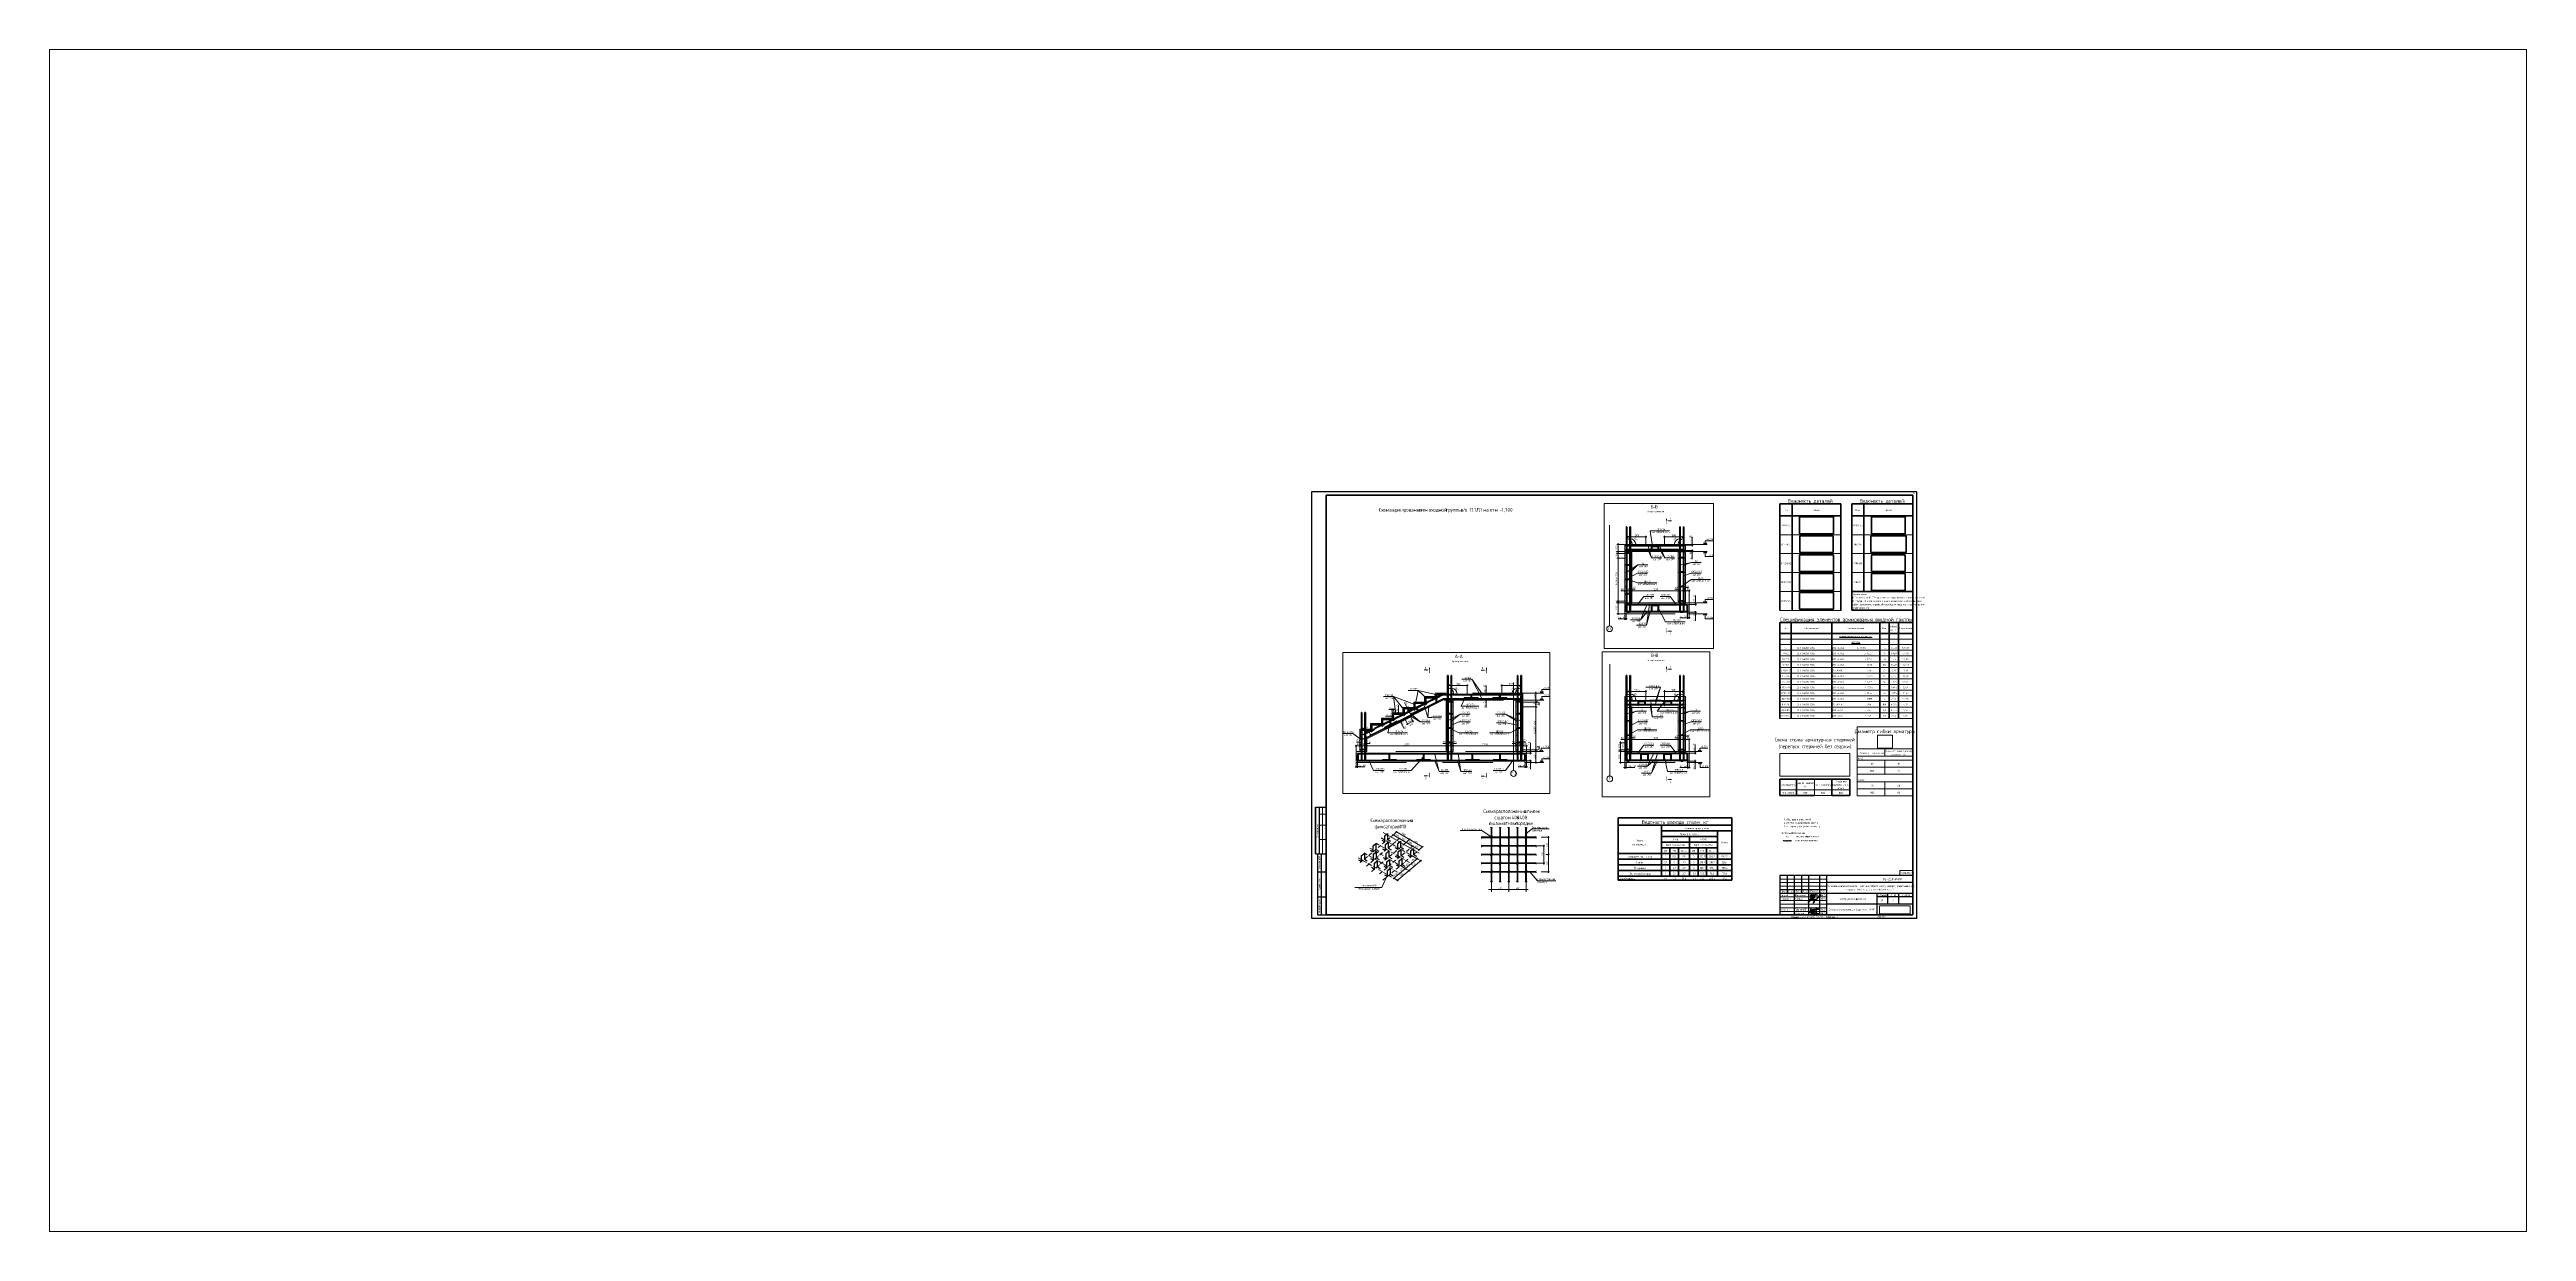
# Paper-space layout 'Layout1' of a CAD drawing. Header units: millimetres. Extents: x -1756 to 1690, y -435 to 1209.
# The model-space entities are those that its viewports show. They can reach past a viewport. Long polylines and large blocks are cut down to what shows.
import ezdxf

# ---------------------------------------------------------------- set-up
doc = ezdxf.new("R2010")
doc.units = ezdxf.units.MM
for name, pattern in [('01 Штриховая _4 мм_', [6, 3.5, -2.5]), ('02 Штрихпунктирная _20 мм_', [25, 20, -2.5, 0, -2.5]), ('02 Штрихпунктирная _5 мм_', [8, 5, -1.5, 0, -1.5]), ('04 Пунктир 10мм', [10, 0, -10])]:
    doc.linetypes.add(name, pattern=pattern)
doc.layers.add('_NPLT_SIGN', color=5, linetype='Continuous', lineweight=9, true_color=0x0000ff, plot=False)
doc.layers.add('NPLT_SIGN', color=5, linetype='Continuous', lineweight=9, true_color=0x0000ff, plot=False)
for name, color, linetype, lineweight in [('AA_Dim', 7, 'Continuous', 9), ('AA_Dim-20', 7, 'Continuous', 9), ('AA_Linii', 7, 'Continuous', 9), ('AA_Oformlenie', 7, 'Continuous', 9), ('AA_Razrez', 7, 'Continuous', 9), ('AA_Vinoska', 7, 'Continuous', 9), ('AA_Visotnaya otmetka', 7, 'Continuous', 9), ('Gen_Stamp', 7, 'Continuous', 9), ('Gen_Table', 7, 'Continuous', 9), ('Gen_Text', 7, 'Continuous', 9), ('KR_Armatura', 7, 'Continuous', 20), ('KR_Armatura_Tonkie', 7, 'Continuous', 20), ('Оси', 7, 'Continuous', 9)]:
    doc.layers.add(name, color=color, linetype=linetype, lineweight=lineweight)
doc.layers.add('AA_NPLT_Vports', color=255, linetype='Continuous', plot=False)
for name, color, linetype, lineweight, true_color in [('AF_Perekritie', 7, 'Continuous', 60, 0x006a35), ('AF_Perekritie_Опалубка', 7, 'Continuous', 60, 0x006a35), ('AF_Stena_Опалубка', 7, 'Continuous', 20, 0x0063c6), ('KR_Fundament', 7, 'Continuous', 20, 0x804000)]:
    doc.layers.add(name, color=color, linetype=linetype, lineweight=lineweight, true_color=true_color)
doc.styles.add('GOST Common_1', font='GOST_Common.ttf', dxfattribs={"height": 2.5})
doc.styles.add('GOST Common_2', font='GOST_Common.ttf', dxfattribs={"width": 0.85, "height": 5})
doc.styles.add('GOST Common_3', font='GOST_Common.ttf', dxfattribs={"width": 0.85, "height": 2.5})
doc.styles.add('GOST Common_4', font='GOST_Common.ttf', dxfattribs={"width": 0.85, "height": 2.5})
doc.styles.add('ISOCPEUR', font='isocpeur.TTF', dxfattribs={"width": 0.7, "height": 70})
doc.styles.add('ISOCPEUR_1', font='isocpeur.TTF', dxfattribs={"width": 0.7, "height": 50})
doc.styles.add('ISOCPEUR_10', font='isocpeur.TTF', dxfattribs={"height": 2.1})
doc.styles.add('ISOCPEUR_11', font='isocpeur.TTF', dxfattribs={"width": 0.85, "height": 3.5})
doc.styles.add('ISOCPEUR_12', font='isocpeur.TTF', dxfattribs={"width": 0.75, "height": 2.5})
doc.styles.add('ISOCPEUR_13', font='isocpeur.TTF', dxfattribs={"width": 0.85, "height": 5})
doc.styles.add('ISOCPEUR_14', font='isocpeur.TTF', dxfattribs={"width": 0.85, "height": 2.5})
doc.styles.add('ISOCPEUR_2', font='isocpeur.TTF', dxfattribs={"width": 0.9, "height": 50})
doc.styles.add('ISOCPEUR_3', font='isocpeur.TTF', dxfattribs={"width": 0.8, "height": 50})
doc.styles.add('ISOCPEUR_4', font='isocpeur.TTF', dxfattribs={"width": 0.85, "height": 50})
doc.styles.add('ISOCPEUR_5', font='isocpeur.TTF', dxfattribs={"width": 0.85, "height": 2.5})
doc.styles.add('ISOCPEUR_6', font='isocpeur.TTF', dxfattribs={"width": 0.85, "height": 2.3})
doc.styles.add('ISOCPEUR_7', font='isocpeur.TTF', dxfattribs={"width": 0.85, "height": 2})
doc.styles.add('ISOCPEUR_8', font='isocpeur.TTF', dxfattribs={"width": 0.85, "height": 2.1})
doc.styles.add('ISOCPEUR_9', font='isocpeur.TTF', dxfattribs={"width": 0.9, "height": 2})
doc.styles.add('ISOCPEUR_I', font='isocpeui.ttf', dxfattribs={"width": 0.85, "height": 50})
doc.styles.add('ISOCPEUR_I_1', font='isocpeui.ttf', dxfattribs={"width": 0.7, "height": 0.3})
doc.dimstyles.new('00_Точн_3_знака__прозр_', dxfattribs={"dimscale": 304.8, "dimtxt": 50.137748, "dimasz": 0.111549, "dimexe": 0.098425, "dimexo": 0.065617, "dimgap": 0.006562, "dimtad": 1, "dimdec": 3, "dimrnd": 0.001, "dimdsep": 46, "dimtxsty": 'ISOCPEUR_2', "dimblk1": 'OBLIQUE', "dimblk2": 'OBLIQUE', "dimsah": 1, "dimcen": 0.09, "dimdle": 0.098425, "dimazin": 0, "dimtfac": 1, "dimtdec": 4, "dimtix": 1, "dimtmove": 0, "dimatfit": 3, "dimfxl": 1, "dimtvp": 1, "dimtolj": 1, "dimtzin": 0, "dimlwd": 18, "dimlwe": 18, "dimarcsym": 2})
doc.dimstyles.new('00_Точн_3_знака__прозр__1', dxfattribs={"dimscale": 304.8, "dimtxt": 50.137748, "dimasz": 0.111549, "dimexe": 0.098425, "dimexo": 0.065617, "dimgap": 0.006562, "dimtad": 1, "dimdec": 3, "dimrnd": 0.001, "dimdsep": 46, "dimtxsty": 'ISOCPEUR_2', "dimblk1": 'OBLIQUE', "dimblk2": 'OBLIQUE', "dimsah": 1, "dimcen": 0.09, "dimdle": 0.098425, "dimazin": 0, "dimtfac": 1, "dimtdec": 4, "dimtix": 1, "dimtmove": 1, "dimatfit": 3, "dimfxl": 1, "dimtvp": 1, "dimtolj": 1, "dimtzin": 0, "dimlwd": 18, "dimlwe": 18, "dimarcsym": 2})
doc.dimstyles.new('05_Округл_1мм__прозр_', dxfattribs={"dimscale": 304.8, "dimtxt": 50.137748, "dimasz": 0.111549, "dimexe": 0.098425, "dimexo": 0.065617, "dimgap": 0.006562, "dimtad": 1, "dimdec": 0, "dimdsep": 46, "dimtxsty": 'ISOCPEUR_2', "dimblk1": 'OBLIQUE', "dimblk2": 'OBLIQUE', "dimsah": 1, "dimcen": 0.09, "dimdle": 0.098425, "dimazin": 0, "dimtfac": 1, "dimtdec": 4, "dimtix": 1, "dimtmove": 0, "dimatfit": 3, "dimfxl": 1, "dimtvp": 1, "dimtolj": 1, "dimtzin": 0, "dimlwd": 18, "dimlwe": 18, "dimarcsym": 2})
picture_1 = doc.add_image_def('image1.jpg', size_in_pixel=(1429, 378))
picture_2 = doc.add_image_def('image2.bmp', size_in_pixel=(1200, 600))
picture_3 = doc.add_image_def('image3.bmp', size_in_pixel=(1200, 600))
picture_4 = doc.add_image_def('image4.bmp', size_in_pixel=(1200, 600))
picture_5 = doc.add_image_def('image5.bmp', size_in_pixel=(1190, 605))
picture_6 = doc.add_image_def('image6.bmp', size_in_pixel=(1256, 623))
picture_7 = doc.add_image_def('image7.png', size_in_pixel=(149, 127))
picture_8 = doc.add_image_def('image8.png', size_in_pixel=(843, 274))
picture_9 = doc.add_image_def('image9.bmp', size_in_pixel=(1202, 598))
picture_10 = doc.add_image_def('image10.bmp', size_in_pixel=(1202, 598))
picture_11 = doc.add_image_def('image11.bmp', size_in_pixel=(1256, 600))
picture_12 = doc.add_image_def('image12.bmp', size_in_pixel=(1200, 600))

# ---------------------------------------------------------------- blocks, each defined once
blk = doc.blocks.new('020_Основная надпись Форма 3 - ООО ПСК _Азурит_-3650525-Схема армирования входной группы в_о 11_1_П_1')
at = {"layer": 'AA_Vinoska', "lineweight": 30}
for p, q in [((-836, 155), (-836, 90)), ((-836, 155), (-821, 155)), ((-836, 90), (-836, 155)), ((-831, 155), (-831, 90)), ((-836, 90), (-821, 90)), ((-833, 90), (-833, 5)), ((-833, 90), (-821, 90)), ((-828, 90), (-828, 5)), ((-833, 65), (-821, 65)), ((-190, 60), (-190, 5)), ((-5, 60), (-190, 60)), ((-125, 40), (-190, 40)), ((-125, 35), (-190, 35)), ((-180, 60), (-180, 35)), ((-170, 60), (-170, 5)), ((-160, 60), (-160, 35)), ((-150, 60), (-150, 5)), ((-135, 60), (-135, 5)), ((-125, 60), (-125, 5)), ((-5, 50), (-125, 50)), ((-5, 35), (-125, 35)), ((-55, 35), (-55, 5)), ((-40, 35), (-40, 30)), ((-25, 35), (-25, 30)), ((-833, 30), (-821, 30)), ((-833, 5), (-821, 5)), ((-5, 20), (-125, 20)), ((-5, 30), (-55, 30)), ((-40, 30), (-40, 20)), ((-25, 30), (-25, 20))]:
    blk.add_line(p, q, dxfattribs=at)
at = {"layer": 'AA_Vinoska', "lineweight": 18}
for p, q in [((-831, 145), (-821, 145)), ((-826, 155), (-826, 90)), ((-821, 155), (-821, 90)), ((-831, 130), (-821, 130)), ((-831, 110), (-821, 110)), ((-125, 55), (-190, 55)), ((-125, 50), (-190, 50)), ((-125, 45), (-190, 45)), ((-125, 30), (-190, 30)), ((-125, 25), (-190, 25)), ((-125, 20), (-190, 20)), ((-125, 15), (-190, 15)), ((-125, 10), (-190, 10))]:
    blk.add_line(p, q, dxfattribs=at)
at = {"layer": 'AA_Vinoska'}
for q in [(-5, 70), (-15, 60)]:
    blk.add_line((-5, 60), q, dxfattribs=at)
at = {"layer": 'Gen_Stamp', "lineweight": 25}
for p, q in [((-841, 0), (-841, 594)), ((-841, 594), (0, 594)), ((0, 594), (0, 0)), ((0, 0), (-841, 0))]:
    blk.add_line(p, q, dxfattribs=at)
at = {"layer": 'Gen_Stamp', "lineweight": 80}
for p, q in [((-821, 5), (-821, 589)), ((-821, 589), (-5, 589)), ((-5, 589), (-5, 5)), ((-5, 5), (-821, 5))]:
    blk.add_line(p, q, dxfattribs=at)
at = {"layer": 'Gen_Stamp', "char_height": 2.5, "attachment_point": 1, "rotation": 90, "style": 'ISOCPEUR_5'}
for s, insert, width in [('Согласовано', (-834.7, 112.6), 20.375), ('\\fISOCPEUR|b0|i0|c204|p34|;\\W.85;№', (-831.7, 83.6), 3.135), ('Взам', (-831.7, 68.7), 7.836), ('инв', (-831.7, 77.1), 5.52), ('. ', (-831.7, 81.7), 2.317), ('. ', (-831.7, 75.2), 2.317), ('\\fISOCPEUR|b0|i0|c204|p34|;\\W.85; ', (-831.7, 47.5), 1.567), ('Подп', (-831.7, 37.9), 7.564), ('дата', (-831.7, 48.8), 8.245), ('\\fISOCPEUR|b0|i0|c204|p34|;\\W.85;и', (-831.7, 46), 1.84), ('. ', (-831.7, 44.1), 2.317), ('\\fISOCPEUR|b0|i0|c204|p34|;\\W.85;№', (-831.7, 15), 3.135), ('\\fISOCPEUR|b0|i0|c204|p34|;\\W.85; ', (-831.7, 17.6), 1.567), ('Инв', (-831.7, 8.4), 5.724), ('подл', (-831.7, 18.9), 7.359), ('\\fISOCPEUR|b0|i0|c204|p34|;\\W.85;.', (-831.7, 24.9), 0.75), ('. ', (-831.7, 13.1), 2.317)]:
    blk.add_mtext(s, dxfattribs=dict(at, insert=insert, width=width))
at = {"layer": 'Gen_Stamp', "attachment_point": 1}
for s, insert, char_height, width, style in [('Изм', (-187.4, 38.6), 2.3, 5.179, 'ISOCPEUR_6'), ('\\fISOCPEUR|b0|i0|c204|p34|;\\W.85;.', (-183.1, 38.6), 2.3, 0.681, 'ISOCPEUR_6'), ('Кол', (-179.6, 38.8), 2.5, 5.724, 'ISOCPEUR_5'), ('\\fISOCPEUR|b0|i0|c204|p34|;\\W.85;.', (-174.9, 38.8), 2.5, 0.75, 'ISOCPEUR_5'), ('уч', (-174.3, 38.8), 2.5, 3.68, 'ISOCPEUR_5'), ('\\fISOCPEUR|b0|i0|c204|p34|;\\W.85;.', (-171.2, 38.8), 2.5, 0.75, 'ISOCPEUR_5'), ('Лист', (-167.9, 38.7), 2.3, 6.951, 'ISOCPEUR_6'), ('\\fISOCPEUR|b0|i0|c204|p34|;\\W.85;№', (-159.5, 38.8), 2.5, 3.135, 'ISOCPEUR_5'), ('\\fISOCPEUR|b0|i0|c204|p34|;\\W.85; ', (-156.9, 38.8), 2.5, 1.567, 'ISOCPEUR_5'), ('док', (-155.6, 38.8), 2.5, 5.52, 'ISOCPEUR_5'), ('\\fISOCPEUR|b0|i0|c204|p34|;\\W.85;.', (-151.1, 38.8), 2.5, 0.75, 'ISOCPEUR_5'), ('Подпись', (-147.3, 38.7), 2.3, 11.38, 'ISOCPEUR_6'), ('Дата', (-133.4, 38.7), 2.3, 7.905, 'ISOCPEUR_6'), ('Формат', (-54.5, 3.6), 2, 10.426, 'ISOCPEUR_7'), ('Стадия', (-52.6, 33.9), 2.5, 11.721, 'ISOCPEUR_5'), ('\\fISOCPEUR|b0|i0|c204|p34|;\\W.85;Р', (-48.4, 26.1), 2.5, 2.044, 'ISOCPEUR_5'), ('\\fISOCPEUR|b0|i0|c204|p34|;\\W.85; ', (-45.9, 3.6), 2, 1.295, 'ISOCPEUR_7'), ('\\fISOCPEUR|b0|i0|c204|p34|;\\W.85;А', (-44.9, 3.6), 2, 1.908, 'ISOCPEUR_7'), ('\\fISOCPEUR|b0|i0|c204|p34|;\\W.85;1', (-43.3, 3.6), 2, 1.022, 'ISOCPEUR_7'), ('Лист', (-35.8, 33.9), 2.5, 7.768, 'ISOCPEUR_5'), ('Листов', (-20, 33.9), 2.5, 11.448, 'ISOCPEUR_5')]:
    blk.add_mtext(s, dxfattribs=dict(at, insert=insert, char_height=char_height, width=width, style=style))
at = {"layer": 'Gen_Stamp', "color": 9, "true_color": 0xc0c0c0, "attachment_point": 1}
for s, insert, char_height, width, style in [('Время', (-173.6, 3.4), 2.1, 8.245, 'ISOCPEUR_8'), ('\\fISOCPEUR|b0|i0|c204|p34|;\\W.85; ', (-166.8, 3.4), 2.1, 1.363, 'ISOCPEUR_8'), ('печати', (-165.7, 3.4), 2.1, 10.085, 'ISOCPEUR_8'), ('\\fISOCPEUR|b0|i0|c204|p34|;\\W.85;:', (-157.3, 3.4), 2.1, 0.681, 'ISOCPEUR_8'), ('841', (-126.1, 3.4), 2, 4.473, 'ISOCPEUR_9'), ('\\fISOCPEUR|b0|i0|c204|p34|;\\W.9;х', (-122.4, 3.4), 2, 1.587, 'ISOCPEUR_9'), ('594', (-121.1, 3.4), 2, 4.978, 'ISOCPEUR_9'), ('мм', (-117, 3.4), 2, 3.608, 'ISOCPEUR_9'), (' (h)', (-114, 3.4), 2, 4.69, 'ISOCPEUR_9')]:
    blk.add_mtext(s, dxfattribs=dict(at, insert=insert, char_height=char_height, width=width, style=style))
at = {"layer": 'Gen_Stamp'}
image = blk.add_image(picture_1, insert=(-51.3, 6.6), size_in_units=(42.5, 11.3), dxfattribs=at)
image.dxf.flags = 7
blk = doc.blocks.new('022_Маркова - ГИП-3717660-Схема армирования входной группы в_о 11_1_П_1')
at = {"layer": '_NPLT_SIGN'}
for points, knots in [([(43.9, 0.7), (43.5, 2.1), (42.5, 3.5), (41.8, 3.8), (40.7, 3.5), (40.3, 2.4), (40.8, 1.3), (41.8, 0.2), (43.1, 0), (44.4, 0.8), (44.6, 1.9), (44.6, 3.8), (44.6, 4.8)], [0, 0, 0, 0, 0.00435621, 0.00834068, 0.01168595, 0.01550962, 0.01972632, 0.02417924, 0.0289255, 0.03328241, 0.03828155, 0.04275783, 0.04275783, 0.04275783, 0.04275783]), ([(44.8, 4.3), (44.7, 4.8), (44.5, 5.1), (44.1, 5.2), (43.9, 5), (43.9, 4.3), (44.5, 2.5), (45, 1.3), (45.1, 1.2), (45.1, 1.2), (45.2, 1.6), (45.4, 3.1), (45.4, 4.3), (45.4, 4.8), (45.2, 4.9), (45.1, 4.9), (45, 4.7), (45.1, 3.6), (45.5, 1.9), (45.8, 1.1), (45.9, 1.1), (46, 1.2), (46.3, 2.5), (46.3, 2.9), (46.3, 3), (46.1, 3), (45.9, 3), (45.7, 2.7), (45.7, 2.1), (46, 1.8), (46.3, 1.6), (46.5, 1.3), (46.8, 1.1), (47, 1.1), (47.2, 2.5), (47.1, 3.1), (46.8, 3.5), (46.3, 3.5), (46, 3.2), (45.9, 2.8), (46, 2.1), (46.3, 1.7), (46.5, 1.7), (47, 2), (47, 2.2), (47, 2.8), (46.9, 3), (46.9, 3), (46.9, 3), (46.9, 2.9), (46.9, 1.8), (47.2, 1.4), (47.4, 1.2), (47.6, 1.3), (48, 1.9), (48, 2.6), (47.7, 3.7), (47.5, 4.4), (47.5, 4.6), (47.4, 4.6), (47.4, 4.6), (47.5, 3.8), (48.1, 1.2), (48.5, 0.1), (48.7, -0.8), (48.7, -0.9), (48.6, -0.9), (48.4, -0.9), (47.9, -0.2), (47.6, 0.7), (47.5, 2), (47.6, 2.7), (48, 3), (48.2, 2.9), (48.3, 2.8), (48.3, 2.5), (48.4, 1.9), (48.7, 1.5), (48.8, 1.5), (49, 1.6), (49, 1.8), (49.1, 2.2), (49.2, 2.9), (49.1, 3.2), (49.1, 3.5), (49.1, 3.5), (49.2, 3.5), (49.5, 2.8), (49.7, 2.2), (49.7, 2), (49.7, 2), (49.6, 2), (49.5, 2.4), (49.4, 2.6), (49.5, 3.1), (49.6, 3.2), (49.7, 3.1), (50, 2.6), (50.1, 2.2), (50.4, 2.2), (50.6, 2.5), (50.8, 3.4), (51, 4.4), (50.9, 5.3), (50.7, 5.8), (50.5, 5.9), (50.4, 5.8), (50.3, 5.6), (50.4, 4.9), (50.5, 4.1), (50.7, 2.5), (50.9, 1.3), (50.9, 0.5), (50.9, -0.1), (51, -0.5), (51, -0.9), (50.9, -1), (50.7, -0.9), (50.4, -0.6), (50.2, 1.1), (50.1, 2.1), (50.2, 2.6), (50.3, 2.7), (50.6, 2.5), (50.7, 2.1), (50.7, 1.9), (50.7, 1.4), (51, 1.3), (51.2, 1.5), (51.5, 2.3), (51.6, 2.5), (51.7, 2.5), (51.8, 2.4), (51.8, 2.1), (51.9, 2.1), (52, 2.2), (52.1, 2.4), (52.3, 2.5), (52.4, 2.4), (52.5, 2.2), (52.6, 2.1), (52.8, 2.1), (52.9, 2.1), (53.1, 2.2), (53.4, 2.2), (53.5, 2.1), (53.7, 2.1), (53.9, 2.1), (54.1, 2.2)], [0, 0, 0, 0, 0.0013642, 0.0024716, 0.0039271, 0.0071604, 0.0114923, 0.0151992, 0.0168552, 0.017577, 0.0197425, 0.0231954, 0.0267048, 0.0287659, 0.0295817, 0.0300123, 0.031498, 0.0347832, 0.0388614, 0.0418614, 0.0430502, 0.0447716, 0.0468358, 0.0489595, 0.0498178, 0.0504412, 0.0511968, 0.0523995, 0.0538233, 0.0552935, 0.0565438, 0.0577717, 0.0588373, 0.0609859, 0.0633503, 0.0660541, 0.0677903, 0.0693288, 0.0708886, 0.0726354, 0.0744423, 0.0759439, 0.0772831, 0.0783918, 0.0798486, 0.0809736, 0.0818741, 0.0822252, 0.0824312, 0.0837412, 0.0855667, 0.0876358, 0.0887665, 0.0901391, 0.0918825, 0.0946733, 0.0974863, 0.0997671, 0.1008166, 0.101087, 0.1020353, 0.1058616, 0.110959, 0.1161878, 0.1186349, 0.1198924, 0.1203364, 0.1215942, 0.123759, 0.1272016, 0.1305016, 0.133259, 0.1348584, 0.1358061, 0.1366498, 0.1378419, 0.1393454, 0.1406226, 0.1414171, 0.1419862, 0.1428554, 0.1443162, 0.1458558, 0.147224, 0.1479078, 0.1483694, 0.1493507, 0.1509007, 0.1525761, 0.1534842, 0.1538318, 0.1543395, 0.1550943, 0.1563412, 0.1572985, 0.1581547, 0.1590571, 0.160364, 0.1617296, 0.1629626, 0.1646785, 0.1672603, 0.1703712, 0.1730004, 0.1747326, 0.175603, 0.1762204, 0.1774892, 0.1794496, 0.1828662, 0.186801, 0.1907892, 0.1937227, 0.1957314, 0.1972287, 0.1982494, 0.1990669, 0.1999687, 0.2025853, 0.2060361, 0.2096286, 0.2115128, 0.2127044, 0.213734, 0.2148092, 0.2159556, 0.216966, 0.2181091, 0.2197772, 0.2213504, 0.222648, 0.2231309, 0.2237283, 0.2243257, 0.2249206, 0.2254421, 0.2261004, 0.22678, 0.2274149, 0.2280973, 0.2287697, 0.2293729, 0.2299582, 0.230652, 0.2313279, 0.2319846, 0.2325681, 0.2332749, 0.2332749, 0.2332749, 0.2332749])]:
    blk.add_open_spline(points, degree=3, knots=knots, dxfattribs=at)
blk = doc.blocks.new('022_Губарева Е_В_ - Нормоконтроль-3718201-Схема армирования входной группы в_о 11_1_П_1')
at = {"layer": '_NPLT_SIGN'}
for points, knots in [([(42.6, -0.2), (42.7, 1.1), (42.8, 2), (42.8, 3), (42.8, 3.4), (42.9, 3.5), (43.9, 4.4), (44.2, 4.4), (44.3, 4.4), (44.4, 4.4), (44.4, 4)], [0, 0, 0, 0, 0.0035831, 0.00610071, 0.00770703, 0.00968285, 0.01159584, 0.01352143, 0.01412232, 0.01475797, 0.01475797, 0.01475797, 0.01475797]), ([(43.8, 1.9), (43.7, 1.5), (43.7, 1), (43.8, 0.6), (43.9, 0.5), (44.1, 0.7), (44.5, 1.3), (44.8, 2), (44.9, 2.5), (44.9, 2.7), (44.8, 2.7), (44.7, 2.7), (44.4, 1.8), (44.3, 0.6), (44.3, -0.5), (44.4, -1.5), (44.4, -2.2), (44.2, -2.6), (44.1, -2.6), (43.9, -2.6), (43.8, -2.3), (43.9, -1.1), (44.1, -0.3), (44.7, 1.2), (45, 1.9), (45.2, 2), (45.3, 1.9), (45.3, 1.5), (45.4, 1.1), (45.5, 1), (45.7, 1), (45.8, 1), (45.9, 1.2), (46, 1.5), (45.9, 1.6), (45.7, 1.5), (45.6, 1.3), (45.3, 0.9), (45.3, 0.7), (45.2, 0.6), (45.2, 0.6), (45.2, 0.8), (45.6, 2.2), (46, 2.7), (46.4, 3.1), (46.7, 3.2), (46.8, 3.1), (46.9, 3), (47, 2.2), (46.9, 1.9), (46.7, 1.1), (46.6, 1), (46.6, 1.1), (46.7, 1.6), (47.1, 2.4), (47.3, 2.8), (47.5, 3), (47.6, 2.9), (47.5, 1.8), (47.5, 1.2), (47.5, 1.1)], [0, 0, 0, 0, 0.00141903, 0.00251453, 0.00337203, 0.00464653, 0.00656525, 0.00877126, 0.01035522, 0.01120876, 0.01162334, 0.0128081, 0.0152087, 0.01880295, 0.02245602, 0.02553595, 0.02780375, 0.02915839, 0.02992211, 0.0305915, 0.03233411, 0.03487331, 0.03881069, 0.04238535, 0.04524248, 0.04650068, 0.0473813, 0.04840926, 0.04948548, 0.0502589, 0.05082659, 0.051391, 0.05208083, 0.05284209, 0.05363298, 0.05434785, 0.05541659, 0.0564329, 0.05731609, 0.05768512, 0.05801426, 0.05982684, 0.06230422, 0.06525775, 0.06687307, 0.06797065, 0.06863967, 0.06985615, 0.07125576, 0.07337441, 0.07476414, 0.07584655, 0.07660409, 0.07822482, 0.08024043, 0.08198553, 0.08292431, 0.08454256, 0.08644351, 0.08840011, 0.08840011, 0.08840011, 0.08840011]), ([(46.7, 1.9), (47.3, 2.1), (47.8, 2.4), (48.4, 2.8), (48.5, 2.9), (48.6, 3), (48.6, 3.1), (48.5, 3.1), (48.2, 2.6), (48.1, 2.2), (48, 1.2), (48, 0), (48, -0.5), (48, -0.7), (47.9, -0.7), (47.8, -0.6), (47.8, 0), (48.4, 1.8), (48.9, 2.5), (49, 2.6), (49.1, 2.6), (49.1, 2.5), (49.1, 2), (49.1, 1.8), (49.2, 1.8), (49.3, 1.8), (49.9, 2.4), (50.2, 3), (50.3, 3.3), (50.2, 3.6), (50.1, 3.7), (49.8, 3.5), (49.7, 3.1), (49.7, 2.6), (49.9, 2.2), (50.1, 2.1), (50.4, 2.2), (50.8, 2.7), (51.4, 3.5), (51.8, 4.6), (51.6, 5.4), (51.5, 5.5), (51.4, 5.5), (51.3, 5.5), (51.1, 5.2), (50.7, 4.2), (50.6, 3.1), (50.7, 2.3), (50.9, 2.1), (51.1, 2.1), (51.6, 2.5), (51.6, 3), (51.5, 3.2), (51.3, 3.2), (51.1, 3.1), (51, 2.9), (51, 2.6), (51, 2.4), (51.1, 2.3), (51.5, 2.4), (52.2, 3), (52.4, 3.2), (52.6, 3.7), (52.9, 3.9), (53.3, 3.8), (53.3, 3.2), (53, 2.8), (52.5, 2.4), (52.3, 2.9), (52.4, 3.4), (52.5, 3.5), (52.5, 3.3), (52.6, 3.3), (53.3, 3.3), (53.8, 3.3), (54.2, 3.3), (54.2, 2.9), (54.2, 2.6), (54.1, 2.4), (54.1, 2.2), (54.2, 2)], [0, 0, 0, 0, 0.002061, 0.0036154, 0.0046696, 0.0050974, 0.0054418, 0.0062669, 0.0074082, 0.0095322, 0.012344, 0.0152477, 0.0173466, 0.0182547, 0.0187982, 0.0197454, 0.0226428, 0.0262833, 0.0295057, 0.0307223, 0.0311997, 0.0318816, 0.0327288, 0.0334831, 0.0338833, 0.0349628, 0.0367236, 0.0387232, 0.0400853, 0.0408698, 0.0416582, 0.0425762, 0.0439393, 0.0454368, 0.046769, 0.0478604, 0.0491315, 0.0512693, 0.0543417, 0.0576748, 0.0600731, 0.0612526, 0.0616232, 0.0622122, 0.0638923, 0.0666299, 0.069869, 0.0723061, 0.0737444, 0.0750704, 0.0765109, 0.078042, 0.0790802, 0.0798296, 0.0806092, 0.081431, 0.0822644, 0.0829363, 0.0836607, 0.0852585, 0.0870435, 0.0889793, 0.0902316, 0.0915967, 0.0930789, 0.0947907, 0.0967323, 0.0986141, 0.1003735, 0.1016008, 0.1024329, 0.1028978, 0.1039958, 0.1054643, 0.107171, 0.1085436, 0.10964, 0.1106443, 0.1114336, 0.1121611, 0.1121611, 0.1121611, 0.1121611])]:
    blk.add_open_spline(points, degree=3, knots=knots, dxfattribs=at)
blk = doc.blocks.new('022_Нет подписи - 022_Нет подписи-1287868-Схема армирования входной группы в_о 11_1_П_1')
at = {"layer": 'AA_Vinoska'}
blk.add_line((0, 0), (0, 5), dxfattribs=at)
blk = doc.blocks.new('022_Дидык - Проверил-3717937-Схема армирования входной группы в_о 11_1_П_1')
at = {"layer": 'NPLT_SIGN'}
for points, degree in [([(44.2, 5), (39.1, -2.5)], 1), ([(45.4, 2.5), (50.4, 9)], 1), ([(50.1, 1), (50.9, 2)], 1), ([(50.4, 9), (50.7, 8.7), (50.5, 8.4)], 2)]:
    blk.add_open_spline(points, degree=degree, dxfattribs=at)
for points, knots in [([(42.6, 2.7), (43.3, 3.4), (44.2, 3.7), (44.6, 3.6), (44, 3.1), (42.7, 2.1), (42.8, 2), (43.3, 1.9), (43, 1.3), (41.8, 0.7), (40.4, 0.2)], [0, 0, 0, 0, 0.00257908, 0.00490218, 0.00804204, 0.01091335, 0.01349317, 0.01499468, 0.01769479, 0.02153982, 0.02153982, 0.02153982, 0.02153982]), ([(43.5, 1.8), (43.4, 2.3), (45.4, 4.1), (47, 5.5), (47.9, 5.8), (48.5, 5.3), (48.5, 4.7), (48, 3.6), (46.7, 2.3), (44.7, 1), (43.7, 0.7), (43.7, 1), (43.7, 1.6), (44.9, 3), (45.4, 3.3), (45.7, 3.1), (45.8, 2.9), (41.8, -1.1), (41.6, -1.6), (41.6, -1.8), (41.8, -1.8), (41.9, -1.7)], [0, 0, 0, 0, 0.00579009, 0.01209857, 0.01630687, 0.01891896, 0.0217722, 0.02579759, 0.03165415, 0.03734841, 0.04140241, 0.04355404, 0.04650833, 0.04980391, 0.05281755, 0.0541252, 0.06092527, 0.06795522, 0.07499617, 0.07606291, 0.07673449, 0.07673449, 0.07673449, 0.07673449]), ([(48.8, 1.1), (49.8, 1.8), (50.1, 2), (50.4, 2.4), (50.1, 1.8), (50.1, 1), (50.7, 1.8), (55.5, 7.8), (56.7, 8), (57, 7.7), (56.6, 6.7), (54.9, 4.9), (46.7, -0.9), (46.1, -4.4), (46.3, -4.6), (48.4, -1.2), (50.1, 1)], [0, 0, 0, 0, 0.0023489, 0.0040688, 0.0062669, 0.0089514, 0.0196464, 0.0308469, 0.0414039, 0.0445038, 0.0489699, 0.0644749, 0.0826434, 0.098344, 0.1070883, 0.115037, 0.115037, 0.115037, 0.115037]), ([(46.6, 2.4), (46.3, 1.4), (46.3, 1.1), (46.5, 1.1), (47.1, 1.5), (47.6, 1.9), (47.8, 2.1), (47.4, 1.5)], [0, 0, 0, 0, 0.001738604, 0.003137735, 0.004906237, 0.006696871, 0.008500965, 0.008500965, 0.008500965, 0.008500965]), ([(47.4, 1.5), (47.4, 1), (48.1, 1.4), (48.7, 2), (48.4, 1.3), (48.2, 1), (48.8, 1.1)], [0, 0, 0, 0, 0.002404219, 0.005052125, 0.007160297, 0.008951112, 0.008951112, 0.008951112, 0.008951112]), ([(50.1, 1), (50.9, 1.5), (51.5, 1.4), (51.6, 1.2), (51, 0.8), (50.5, 0.2), (50.4, -0.3)], [0, 0, 0, 0, 0.002031734, 0.003845859, 0.005853103, 0.00798932, 0.00798932, 0.00798932, 0.00798932])]:
    blk.add_open_spline(points, degree=3, knots=knots, dxfattribs=at)
blk = doc.blocks.new('022_Шевченко - Разработал-3717397-Схема армирования входной группы в_о 11_1_П_1')
at = {"layer": '_NPLT_SIGN'}
for points, knots in [([(42.5, 2.6), (43.1, 3.1), (43.8, 3.7), (44.1, 3.9), (44.2, 3.9), (44.3, 3.9), (44.3, 3.8), (44.2, 3.7), (43.8, 3.2), (43, 2.2), (42.4, 1.3), (42.4, 1.1), (42.4, 0.9), (42.6, 0.9), (43.2, 1.3), (43.6, 1.7), (44.4, 2.4), (45.1, 3.1), (45.8, 3.9), (45.1, 3), (44.5, 2.4), (44.1, 1.5), (44.1, 1.4), (44.1, 1.4), (44.4, 1.4), (44.7, 1.5), (45.4, 2.1), (46.3, 2.9), (47.4, 3.9), (47.4, 3.9), (47.4, 3.9), (47.4, 3.9), (46.5, 3), (46.2, 2.5), (45.8, 2), (45.7, 1.8), (45.8, 1.7), (46, 1.7), (46.2, 1.8), (46.6, 2.1), (47.2, 2.5), (47.6, 2.8), (47.8, 2.9), (47.8, 2.9), (47.8, 2.8), (47.8, 2.8), (47.5, 2.4), (47.3, 2.3), (47.2, 2.1), (47.2, 2), (47.4, 2), (47.5, 2.1), (47.7, 2.2), (47.9, 2.3), (48.1, 2.4), (48.2, 2.5), (48.9, 3), (49.7, 3.6), (50.2, 4), (50.7, 4.3), (50.9, 4.4), (51.1, 4.6), (51.2, 4.8), (51.2, 5), (51.1, 5.1), (51, 5.1), (51, 5.1), (50.8, 4.9), (50.7, 4.7), (50.5, 4.4), (50.1, 3.9), (49.5, 3.4), (49.2, 2.9), (48.7, 2.1), (48.1, 1.2), (47.7, 0.7), (47.5, 0.5), (46.9, -0.1), (46.8, -0.2), (46.7, -0.2), (46.6, -0.1)], [0, 0, 0, 0, 0.0023049, 0.0038152, 0.0043622, 0.0045683, 0.0048282, 0.0057791, 0.0080466, 0.0113522, 0.0141487, 0.0157757, 0.0163924, 0.0175553, 0.0191558, 0.0217648, 0.0246845, 0.0281167, 0.0316525, 0.0349884, 0.0382022, 0.0402388, 0.041517, 0.0420024, 0.0427253, 0.0443171, 0.047062, 0.0510581, 0.0540802, 0.0557273, 0.0558271, 0.0572489, 0.0592969, 0.0619659, 0.0635616, 0.0646493, 0.0653215, 0.0659579, 0.0670243, 0.0686057, 0.0704138, 0.0719225, 0.0726842, 0.0730244, 0.0731477, 0.0737849, 0.0745704, 0.0755364, 0.0760745, 0.0765581, 0.0769874, 0.0775696, 0.0782139, 0.0790099, 0.079659, 0.0810452, 0.083199, 0.0859478, 0.0883739, 0.0899943, 0.0912172, 0.0920409, 0.0928464, 0.0934812, 0.0939939, 0.0943362, 0.0947506, 0.0953547, 0.0962551, 0.0976713, 0.099628, 0.1017839, 0.1042642, 0.1071285, 0.1100443, 0.1122163, 0.114192, 0.1155895, 0.116798, 0.1171197, 0.1171197, 0.1171197, 0.1171197]), ([(46.6, -0.1), (46.6, 0.1), (46.7, 0.3), (46.9, 0.6), (47.2, 1), (47.5, 1.3), (47.9, 1.6), (48.6, 2.1), (49.3, 2.5), (49.7, 2.8), (50.2, 2.9), (50.3, 2.9), (50.4, 2.9), (50.3, 2.7), (50.1, 2.6), (50.1, 2.5), (50.3, 2.4), (50.6, 2.5), (51, 2.6), (51.3, 2.9), (51.5, 2.9), (51.7, 2.9), (51.7, 2.7), (51.8, 2.6), (51.9, 2.6), (52, 2.7), (52.3, 2.7), (52.9, 2.8)], [0, 0, 0, 0, 0.00089394, 0.00215108, 0.00354813, 0.00514475, 0.00704668, 0.00945589, 0.01178881, 0.01373832, 0.01493587, 0.01568754, 0.0161601, 0.01667465, 0.01721995, 0.01780552, 0.01844241, 0.01937251, 0.02056399, 0.02168475, 0.02255885, 0.02315134, 0.023615, 0.02402677, 0.02443113, 0.02508457, 0.02623253, 0.02623253, 0.02623253, 0.02623253])]:
    blk.add_open_spline(points, degree=3, knots=knots, dxfattribs=at)
blk = doc.blocks.new('Видовой экран - Разрез_Армирование-551868-Схема армирования входной группы в_о 11_1_П_1')
at = {"layer": 'Gen_Text', "insert": (-10, -1.9), "char_height": 2.5, "width": 24.852, "attachment_point": 1, "style": 'GOST Common_1', "bg_fill": 3, "box_fill_scale": 1.25, "bg_fill_color": 256, "bg_fill_true_color": 13158600, "bg_fill_transparency": 0}
blk.add_mtext('Армирование', dxfattribs=at)
blk = doc.blocks.new('070_Схема установки шпилек _ТиповАннот_ - 070_Схема установки шпилек _ТиповАннот_-3840620-Схема армирования входной группы в_о 11_1_П_1')
at = {"layer": 'AA_Vinoska'}
for points in [[(-25.4, 21.9), (-26.1, 22.6), (-22.6, 26.1), (-21.9, 25.4)], [(-25.4, -2.1), (-26.1, -1.4), (-22.6, 2.1), (-21.9, 1.4)], [(-13.4, 9.9), (-14.1, 10.6), (-10.6, 14.1), (-9.9, 13.4)], [(-1.4, 21.9), (-2.1, 22.5), (1.4, 26.1), (2.1, 25.4)], [(-1.4, -2.1), (-2.1, -1.4), (1.4, 2.1), (2.1, 1.4)], [(10.6, 9.9), (9.9, 10.6), (13.4, 14.1), (14.1, 13.4)], [(22.6, 21.9), (21.9, 22.5), (25.4, 26.1), (26.1, 25.4)], [(22.6, -2.1), (21.9, -1.4), (25.4, 2.1), (26.1, 1.4)], [(-25.4, -26.1), (-26.1, -25.4), (-22.6, -21.9), (-21.9, -22.6)], [(-13.4, -14.1), (-14.1, -13.4), (-10.6, -9.9), (-9.9, -10.6)], [(-1.4, -26.1), (-2.1, -25.5), (1.4, -21.9), (2.1, -22.6)], [(10.6, -14.1), (9.9, -13.4), (13.4, -9.9), (14.1, -10.6)], [(22.6, -26.1), (21.9, -25.5), (25.4, -21.9), (26.1, -22.6)]]:
    blk.add_hatch(color=256, dxfattribs=at).paths.add_polyline_path(points)
for p, q in [((-24.5, -37.6), (-24.5, 37.6)), ((-23.5, 37.2), (-23.5, -38.1)), ((-12.5, -37.6), (-12.5, 37.6)), ((-11.5, 37.2), (-11.5, -38.1)), ((-0.5, -37.6), (-0.5, 37.6)), ((0.5, 37.2), (0.5, -38.1)), ((11.5, -37.6), (11.5, 37.6)), ((12.5, 37.2), (12.5, -38.1)), ((23.5, -37.6), (23.5, 37.6)), ((24, 29.1), (32.7, 35.7)), ((24.5, 37.2), (24.5, -38.1)), ((32.7, 35.7), (56.4, 35.7)), ((-37.6, 33.6), (-67.6, 33.6)), ((37.9, 23.5), (-37.9, 23.5)), ((37.9, 11.5), (-37.9, 11.5)), ((-24.5, 24.5), (-37.6, 33.6)), ((-37.6, 24.5), (37.6, 24.5)), ((-37.6, 12.5), (37.6, 12.5)), ((-37.6, 0.5), (37.6, 0.5)), ((38.9, 12), (50.4, 12)), ((45.2, 24), (56.2, 24)), ((49.6, 12.8), (47.9, 11.2)), ((48.7, 13.7), (48.7, -13.7)), ((56, 24.8), (54.3, 23.2)), ((56, 0.8), (54.3, -0.8)), ((55.1, 25.7), (55.1, -25.6)), ((37.9, -0.5), (-37.9, -0.5)), ((37.9, -12.5), (-37.9, -12.5)), ((37.9, -24.5), (-37.9, -24.5)), ((-37.6, -11.5), (37.6, -11.5)), ((-37.6, -23.5), (37.6, -23.5)), ((40.2, -36.3), (29.5, -24)), ((38.9, -12), (50.4, -12)), ((45.2, -24), (56.4, -24)), ((49.6, -11.2), (47.9, -12.8)), ((51.6, 0), (56.4, 0)), ((56, -23.2), (54.3, -24.8)), ((-28, -48.7), (27, -48.7)), ((-24.8, -49.6), (-23.2, -47.9)), ((-24, -38.9), (-24, -51.6)), ((-0.8, -49.6), (0.8, -47.9)), ((0, -39), (0, -51.6)), ((23.2, -49.6), (24.8, -47.9)), ((24, -38.9), (24, -51.6)), ((65.7, -36.3), (40.2, -36.3))]:
    blk.add_line(p, q, dxfattribs=at)
for points in [[(-25.3, 37.4), (-24.8, 37.6), (-24.3, 37.6), (-23.9, 37.4), (-23.5, 37.1), (-23, 37.1), (-22.6, 37.4)], [(-13.3, 37.4), (-12.8, 37.6), (-12.3, 37.6), (-11.9, 37.4), (-11.5, 37.1), (-11, 37.1), (-10.6, 37.4)], [(-1.3, 37.4), (-0.8, 37.6), (-0.3, 37.6), (0.1, 37.4), (0.5, 37.1), (1, 37.1), (1.4, 37.4)], [(10.7, 37.4), (11.2, 37.6), (11.7, 37.6), (12.1, 37.4), (12.5, 37.1), (13, 37.1), (13.4, 37.4)], [(22.7, 37.4), (23.2, 37.6), (23.7, 37.6), (24.1, 37.4), (24.5, 37.1), (25, 37.1), (25.4, 37.4)], [(-37.9, 25.2), (-37.6, 24.7), (-37.6, 24.1), (-37.9, 23.7), (-38.1, 23.3), (-38.2, 22.9), (-37.9, 22.5)], [(-37.9, 13.2), (-37.6, 12.7), (-37.6, 12.1), (-37.9, 11.7), (-38.1, 11.3), (-38.2, 10.9), (-37.9, 10.5)], [(-37.9, 1.2), (-37.6, 0.7), (-37.6, 0.1), (-37.9, -0.3), (-38.1, -0.7), (-38.2, -1.1), (-37.9, -1.5)], [(37.9, 25.2), (37.6, 24.7), (37.6, 24.1), (37.9, 23.7), (38.1, 23.3), (38.2, 22.9), (37.9, 22.5)], [(37.9, 13.2), (37.6, 12.7), (37.6, 12.1), (37.9, 11.7), (38.1, 11.3), (38.2, 10.9), (37.9, 10.5)], [(37.9, 1.2), (37.6, 0.7), (37.6, 0.1), (37.9, -0.3), (38.1, -0.7), (38.2, -1.1), (37.9, -1.5)], [(-37.9, -10.8), (-37.6, -11.3), (-37.6, -11.9), (-37.9, -12.3), (-38.1, -12.7), (-38.2, -13.1), (-37.9, -13.5)], [(-37.9, -22.8), (-37.6, -23.3), (-37.6, -23.9), (-37.9, -24.3), (-38.1, -24.7), (-38.2, -25.1), (-37.9, -25.5)], [(37.9, -10.8), (37.6, -11.3), (37.6, -11.9), (37.9, -12.3), (38.1, -12.7), (38.2, -13.1), (37.9, -13.5)], [(37.9, -22.8), (37.6, -23.3), (37.6, -23.9), (37.9, -24.3), (38.1, -24.7), (38.2, -25.1), (37.9, -25.5)], [(-25.3, -37.9), (-24.8, -37.6), (-24.3, -37.6), (-23.9, -37.9), (-23.5, -38.1), (-23, -38.2), (-22.6, -37.9)], [(-13.3, -37.9), (-12.8, -37.6), (-12.3, -37.6), (-11.9, -37.9), (-11.5, -38.1), (-11, -38.2), (-10.6, -37.9)], [(-1.3, -37.9), (-0.8, -37.6), (-0.3, -37.6), (0.1, -37.9), (0.5, -38.1), (1, -38.2), (1.4, -37.9)], [(10.7, -37.9), (11.2, -37.6), (11.7, -37.6), (12.1, -37.9), (12.5, -38.1), (13, -38.2), (13.4, -37.9)], [(22.7, -37.9), (23.2, -37.6), (23.7, -37.6), (24.1, -37.9), (24.5, -38.1), (25, -38.2), (25.4, -37.9)]]:
    blk.add_open_spline(points, degree=3, knots=[0, 0, 0, 0, 0.001750041, 0.003399545, 0.004964421, 0.006571671, 0.006571671, 0.006571671, 0.006571671], dxfattribs=at)
at = {"layer": 'AA_Vinoska', "char_height": 5, "attachment_point": 1, "style": 'GOST Common_2'}
for s, insert, width in [('\\fGOST Common|b0|i0|c204|p34|;\\W.85;в', (-27.3, 46.1), 3.68), ('\\fGOST Common|b0|i0|c204|p34|;\\W.85; ', (-24.3, 46.1), 1.772), ('шахматном', (-22.8, 46.1), 37.206), ('\\fGOST Common|b0|i0|c204|p34|;\\W.85; ', (7.9, 46.1), 1.772), ('порядке', (9.3, 46.1), 25.758)]:
    blk.add_mtext(s, dxfattribs=dict(at, insert=insert, width=width))
blk = doc.blocks.new('076_Примечание шов бетонирования - 076_Примечание шов бетонирования-1623416-Схема армирования входной группы в_о 11_1_П_1')
at = {"layer": 'AA_Vinoska'}
for p, q in [((-13.2, 0), (-12.6, 0.6)), ((-11.6, -0.5), (-12.6, 0.6)), ((-11.6, -0.5), (-10.5, 0.6)), ((-9.5, -0.5), (-10.5, 0.6)), ((-9.5, -0.5), (-8.4, 0.6)), ((-7.3, -0.5), (-8.4, 0.6)), ((-7.3, -0.5), (-6.3, 0.6)), ((-5.2, -0.5), (-6.3, 0.6)), ((-5.2, -0.5), (-4.2, 0.6)), ((-3.1, -0.5), (-4.2, 0.6)), ((-3.1, -0.5), (-2, 0.6)), ((-1.5, 0), (-2, 0.6))]:
    blk.add_line(p, q, dxfattribs=at)
blk = doc.blocks.new('070_Схема установки лягушек аксонометрическая _ТиповАннот_ - 070_Схема установки лягушек аксонометрическая _ТиповАннот_-3813931-Схема армирования входной группы в_о 11_1_П_1')
at = {"layer": 'AA_Vinoska', "linetype": '02 Штрихпунктирная _5 мм_'}
for p, q in [((-37.4, -1.8), (9.2, 37.3)), ((-40.2, 4.9), (10.1, -24.1)), ((-32, 11.7), (18.3, -17.3)), ((-28.9, -6.7), (17.7, 32.3)), ((-23.9, 18.5), (24.2, -9.3)), ((-23.9, 18.5), (24.2, -9.3)), ((-21.6, -14.1), (27.5, 27.1)), ((-15.4, 25.1), (34.9, -3.9)), ((-10.5, -17.3), (36.1, 21.7)), ((-8.2, 32.5), (39.9, 4.8)), ((-7.8, 32.3), (40.3, 4.5)), ((-5.9, -26.4), (45.2, 16.4))]:
    blk.add_line(p, q, dxfattribs=at)
at = {"layer": 'AA_Vinoska'}
for p, q in [((-5.3, 40.1), (44.6, 11.3)), ((7.2, 36.2), (9.7, 36.9)), ((7.4, 37.1), (45.2, 15.3)), ((9.2, 37.3), (13.7, 41.5)), ((11.8, 40.6), (14.3, 41.2)), ((12, 41.5), (49.8, 19.7)), ((8.4, -24.3), (42.9, 4.6)), ((13.4, -27.3), (47.8, 1.6)), ((15.6, 31.3), (18.1, 32)), ((25.1, 25.9), (27.6, 26.6)), ((27.5, 27.1), (32, 31.3)), ((29.8, 30.1), (32.4, 30.8)), ((34, 20.7), (36.5, 21.4)), ((34.8, 7.7), (42.7, 3.1)), ((41.8, 5), (41.5, 2.5)), ((42.7, 3.1), (47.9, 0.1)), ((43.2, 15.5), (45.7, 16.1)), ((45.2, 16.4), (49.7, 20.6)), ((47, 2), (46.6, -0.4)), ((47.9, 19.7), (50.4, 20.4)), ((0.5, -18.6), (-7.2, -36.4)), ((9.6, -22.4), (9.2, -24.8)), ((10.1, -24.1), (15.4, -27)), ((14.6, -25.2), (14.2, -27.6)), ((17.3, -18), (17.7, -15.4)), ((18.5, -6), (26.6, -10.7)), ((25.7, -8.8), (25.3, -11.2)), ((26.6, -10.7), (31.9, -13.5)), ((30.8, -11.7), (30.4, -14.1)), ((33.6, -4.4), (34, -1.8)), ((-7.2, -36.4), (-45, -36.4))]:
    blk.add_line(p, q, dxfattribs=at)
at = {"layer": 'AA_Vinoska', "lineweight": 30}
for p, q in [((-3.2, 35.3), (0.7, 38.5)), ((-3.2, 27.1), (-3.2, 35.3)), ((0.7, 38.5), (0.7, 30.4)), ((-39.7, 2.1), (-35.6, -0.3)), ((-35.6, 7.9), (-31.7, 11.1)), ((-35.6, -0.3), (-35.6, 7.9)), ((-31.7, 11.1), (-31.7, 3)), ((-31.7, 3), (-27.6, 0.6)), ((-23.4, 15.7), (-19.3, 13.4)), ((-23, 4), (-18.9, 1.6)), ((-19.3, 21.6), (-15.5, 24.8)), ((-19.3, 13.4), (-19.3, 21.6)), ((-18.9, 9.8), (-15.1, 13)), ((-18.9, 1.6), (-18.9, 9.8)), ((-17.5, -2.5), (-13.7, 0.7)), ((-15.5, 24.8), (-15.5, 16.6)), ((-15.5, 16.6), (-11.4, 14.2)), ((-15.1, 13), (-15.1, 4.8)), ((-15.1, 4.8), (-11, 2.4)), ((-13.7, 0.7), (-13.7, -7.5)), ((-7.3, 29.5), (-3.2, 27.1)), ((-6.4, 17.4), (-2.3, 15.1)), ((-5.4, 5.3), (-1.3, 3)), ((-2.3, 23.2), (1.5, 26.5)), ((-2.3, 15.1), (-2.3, 23.2)), ((-1.3, 11.1), (2.5, 14.4)), ((-1.3, 3), (-1.3, 11.1)), ((-0.6, -0.8), (3.3, 2.4)), ((0.7, 30.4), (4.8, 28)), ((1.5, 26.5), (1.5, 18.3)), ((1.5, 18.3), (5.6, 15.9)), ((2.5, 14.4), (2.5, 6.2)), ((2.5, 6.2), (6.7, 3.8)), ((3.3, 2.4), (3.3, -5.8)), ((10.8, 19.1), (14.9, 16.7)), ((11.2, 7.2), (15.3, 4.9)), ((14.9, 24.9), (18.7, 28.1)), ((14.9, 16.7), (14.9, 24.9)), ((15.3, 13.1), (19.2, 16.3)), ((15.3, 4.9), (15.3, 13.1)), ((16.7, 0.7), (20.6, 4)), ((16.7, -7.4), (16.7, 0.7)), ((18.7, 28.1), (18.7, 19.9)), ((18.7, 19.9), (22.8, 17.6)), ((19.2, 16.3), (19.2, 8.1)), ((19.2, 8.1), (23.3, 5.7)), ((20.6, 4), (20.6, -4.2)), ((28.8, 8.7), (32.9, 6.3)), ((32.9, 14.5), (36.7, 17.7)), ((32.9, 6.3), (32.9, 14.5)), ((36.7, 17.7), (36.7, 9.5)), ((36.7, 9.5), (40.8, 7.2)), ((-21.6, -8.3), (-17.5, -10.7)), ((-17.5, -10.7), (-17.5, -2.5)), ((-13.7, -7.5), (-9.6, -9.8)), ((-4.7, -6.6), (-0.6, -9)), ((-3.6, -18.7), (0.5, -21.1)), ((-0.6, -9), (-0.6, -0.8)), ((0.5, -12.9), (4.3, -9.7)), ((0.5, -21.1), (0.5, -12.9)), ((3.3, -5.8), (7.4, -8.2)), ((4.3, -9.7), (4.3, -17.9)), ((4.3, -17.9), (8.4, -20.2)), ((12.6, -5.1), (16.7, -7.4)), ((20.6, -4.2), (24.7, -6.6))]:
    blk.add_line(p, q, dxfattribs=at)
at = {"layer": 'AA_Vinoska', "insert": (-34.5, -32.3), "char_height": 2.5, "width": 15.877, "attachment_point": 1, "style": 'GOST Common_3'}
blk.add_mtext('Фиксатор', dxfattribs=at)
blk = doc.blocks.new('Ktcnybwf - Лестница-3686718-А-А Арм')
at = {"layer": 'AF_Perekritie', "linetype": '01 Штриховая _4 мм_', "lineweight": 20}
for p, q in [((-31880.1, -70), (-32180.1, -70)), ((-32180.1, -70), (-32180.1, -170)), ((-32180.1, -170), (-32480.1, -170)), ((-32480.1, -170), (-32480.1, -320)), ((-34080.1, -1343.6), (-31932.8, -270)), ((-31932.8, -270), (-31880.1, -270)), ((-32480.1, -320), (-32780.1, -320)), ((-32780.1, -320), (-32780.1, -470)), ((-32780.1, -470), (-33080.1, -470)), ((-33080.1, -470), (-33080.1, -620)), ((-33080.1, -620), (-33380.1, -620)), ((-33380.1, -620), (-33380.1, -770)), ((-33380.1, -770), (-33680.1, -770)), ((-33680.1, -770), (-33680.1, -920)), ((-33680.1, -920), (-33980.1, -920)), ((-33980.1, -920), (-33980.1, -1070)), ((-33980.1, -1070), (-34280.1, -1070)), ((-34280.1, -1070), (-34280.1, -1340)), ((-34280.1, -1340), (-34134.6, -1340)), ((-34122, -1340), (-34080.1, -1340)), ((-34080.1, -1340), (-34080.1, -1343.6))]:
    blk.add_line(p, q, dxfattribs=at)
blk = doc.blocks.new('261_Лягушка _НесАрм_РабПлоск_ - 10 А240-3794697-А-А Арм')
at = {"layer": 'KR_Armatura_Tonkie', "lineweight": 35}
for p, q in [((-30379.8, -1781.5), (-30379.8, -1918.5)), ((-30379.8, -1781.5), (-30379.8, -1918.5)), ((-30369.8, -1918.5), (-30369.8, -1781.5)), ((-30369.8, -1918.5), (-30369.8, -1781.5)), ((-30387.3, -1926), (-30569.8, -1926)), ((-30569.8, -1926), (-30569.8, -1936)), ((-30569.8, -1936), (-30569.8, -1926)), ((-30179.8, -1926), (-30362.3, -1926)), ((-30179.8, -1936), (-30179.8, -1926)), ((-30179.8, -1926), (-30179.8, -1936)), ((-30569.8, -1936), (-30387.3, -1936)), ((-30362.3, -1936), (-30179.8, -1936))]:
    blk.add_line(p, q, dxfattribs=at)
at = {"layer": 'KR_Armatura_Tonkie', "lineweight": 35, "flags": 128}
for points in [[(-30379.8, -1769), (-30378, -1765.1), (-30373.8, -1764.1), (-30370.4, -1766.7), (-30369.8, -1769)], [(-30379.8, -1769), (-30379.8, -1770.9), (-30379.8, -1776.1), (-30379.8, -1781.5)], [(-30379.8, -1781.5), (-30379.8, -1774.8), (-30379.8, -1770.2), (-30379.8, -1769)], [(-30369.8, -1781.5), (-30369.8, -1774.8), (-30369.8, -1770.2), (-30369.8, -1769)], [(-30369.8, -1769), (-30369.8, -1770.9), (-30369.8, -1776.1), (-30369.8, -1781.5)], [(-30387.3, -1936), (-30379.3, -1934.1), (-30373.1, -1928.7), (-30370, -1921), (-30369.8, -1918.5)], [(-30379.8, -1918.5), (-30381.7, -1923.5), (-30386.5, -1925.9), (-30387.3, -1926)], [(-30379.8, -1918.5), (-30377.9, -1926.5), (-30372.5, -1932.7), (-30364.9, -1935.8), (-30362.3, -1936)], [(-30362.3, -1926), (-30367.3, -1924.1), (-30369.8, -1919.4), (-30369.8, -1918.5)]]:
    blk.add_lwpolyline(points, dxfattribs=at)
blk = doc.blocks.new('261_Лягушка _НесАрм_РабПлоск_ - 10 А240-3789873-А-А Арм')
at = {"layer": 'KR_Armatura_Tonkie', "lineweight": 35}
for p, q in [((-30388.4, -136.5), (-30388.4, -131)), ((-30388.4, -131.1), (-30388.4, -136.5)), ((-30388.4, -136.5), (-30388.4, -198.5)), ((-30388.4, -136.5), (-30388.4, -198.5)), ((-30378.4, -136.5), (-30378.4, -131)), ((-30378.4, -131.1), (-30378.4, -136.5)), ((-30378.4, -198.5), (-30378.4, -136.5)), ((-30378.4, -198.5), (-30378.4, -136.5)), ((-30395.9, -206), (-30578.4, -206)), ((-30578.4, -206), (-30578.4, -216)), ((-30578.4, -216), (-30578.4, -206)), ((-30188.4, -206), (-30370.9, -206)), ((-30188.4, -216), (-30188.4, -206)), ((-30188.4, -206), (-30188.4, -216)), ((-30578.4, -216), (-30395.9, -216)), ((-30370.9, -216), (-30188.4, -216))]:
    blk.add_line(p, q, dxfattribs=at)
at = {"layer": 'KR_Armatura_Tonkie', "lineweight": 35, "flags": 128}
for points in [[(-30395.9, -216), (-30387.9, -214.1), (-30381.6, -208.7), (-30378.6, -201), (-30378.4, -198.5)], [(-30388.4, -198.5), (-30390.3, -203.5), (-30395, -205.9), (-30395.9, -206)], [(-30388.4, -198.5), (-30386.4, -206.5), (-30381, -212.7), (-30373.4, -215.8), (-30370.9, -216)], [(-30370.9, -206), (-30375.8, -204.1), (-30378.3, -199.4), (-30378.4, -198.5)]]:
    blk.add_lwpolyline(points, dxfattribs=at)
blk = doc.blocks.new('261_Лягушка _НесАрм_РабПлоск_ - 10 А240-V1-А-А Арм')
at = {"layer": 'KR_Armatura_Tonkie', "lineweight": 35}
for p, q in [((-31183.4, -136.5), (-31183.4, -198.5)), ((-31183.4, -136.5), (-31183.4, -198.5)), ((-31173.4, -198.5), (-31173.4, -136.5)), ((-31173.4, -198.5), (-31173.4, -136.5)), ((-31190.9, -206), (-31373.4, -206)), ((-31373.4, -206), (-31373.4, -216)), ((-31373.4, -216), (-31373.4, -206)), ((-30983.4, -206), (-31165.9, -206)), ((-30983.4, -216), (-30983.4, -206)), ((-30983.4, -206), (-30983.4, -216)), ((-31373.4, -216), (-31190.9, -216)), ((-31165.9, -216), (-30983.4, -216))]:
    blk.add_line(p, q, dxfattribs=at)
at = {"layer": 'KR_Armatura_Tonkie', "lineweight": 35, "flags": 128}
for points in [[(-31183.4, -124), (-31181.5, -120.1), (-31177.3, -119.1), (-31173.9, -121.7), (-31173.4, -124)], [(-31183.4, -124), (-31183.4, -125.9), (-31183.4, -131.1), (-31183.4, -136.5)], [(-31183.4, -136.5), (-31183.4, -129.8), (-31183.4, -125.2), (-31183.4, -124)], [(-31173.4, -136.5), (-31173.4, -129.8), (-31173.4, -125.2), (-31173.4, -124)], [(-31173.4, -124), (-31173.4, -125.9), (-31173.4, -131.1), (-31173.4, -136.5)], [(-31190.9, -216), (-31182.9, -214.1), (-31176.6, -208.7), (-31173.6, -201), (-31173.4, -198.5)], [(-31183.4, -198.5), (-31185.3, -203.5), (-31190, -205.9), (-31190.9, -206)], [(-31183.4, -198.5), (-31181.4, -206.5), (-31176, -212.7), (-31168.4, -215.8), (-31165.9, -216)], [(-31165.9, -206), (-31170.8, -204.1), (-31173.3, -199.4), (-31173.4, -198.5)]]:
    blk.add_lwpolyline(points, dxfattribs=at)
blk = doc.blocks.new('261_Лягушка _НесАрм_РабПлоск_ - 10 А240-V2-А-А Арм')
at = {"layer": 'KR_Armatura_Tonkie', "lineweight": 35}
for p, q in [((-33238.7, -851.6), (-33401.9, -933.2)), ((-33397.4, -942.2), (-33234.2, -860.5)), ((-33238.7, -851.6), (-33234.2, -860.5)), ((-33234.2, -860.5), (-33238.7, -851.6)), ((-33448.6, -878.9), (-33420.9, -934.3)), ((-33448.6, -878.9), (-33420.9, -934.3)), ((-33412, -929.9), (-33439.7, -874.4)), ((-33412, -929.9), (-33439.7, -874.4)), ((-33424.3, -944.4), (-33587.5, -1026)), ((-33583, -1035), (-33419.8, -953.3)), ((-33583, -1035), (-33587.5, -1026)), ((-33587.5, -1026), (-33583, -1035))]:
    blk.add_line(p, q, dxfattribs=at)
at = {"layer": 'KR_Armatura_Tonkie', "lineweight": 35, "flags": 128}
for points in [[(-33454.2, -867.7), (-33454.3, -863.4), (-33451, -860.6), (-33446.8, -861.4), (-33445.3, -863.2)], [(-33448.6, -878.9), (-33451.6, -872.9), (-33453.7, -868.8), (-33454.2, -867.7)], [(-33454.2, -867.7), (-33453.4, -869.4), (-33451.1, -874.1), (-33448.6, -878.9)], [(-33445.3, -863.2), (-33444.4, -865), (-33442.1, -869.6), (-33439.7, -874.4)], [(-33439.7, -874.4), (-33442.7, -868.4), (-33444.7, -864.3), (-33445.3, -863.2)], [(-33419.8, -953.3), (-33413.5, -948), (-33410.3, -940.4), (-33411, -932.2), (-33412, -929.9)], [(-33401.9, -933.2), (-33407.2, -933.8), (-33411.5, -930.6), (-33412, -929.9)], [(-33420.9, -934.3), (-33420.4, -939.6), (-33423.5, -944), (-33424.3, -944.4)], [(-33420.9, -934.3), (-33415.6, -940.6), (-33408, -943.8), (-33399.8, -943.1), (-33397.4, -942.2)]]:
    blk.add_lwpolyline(points, dxfattribs=at)
blk = doc.blocks.new('079_Обозначение загиба стержня _ЭлУзла_ - Сплошные линии-3774983-А-А Арм')
at = {"layer": 'AA_Oformlenie'}
for points in [[(-31571.9, -107), (-31568.8, -89), (-31579.4, -89), (-31576.2, -107)], [(-31724.1, -161), (-31723, -153.2), (-31720, -146), (-31715.3, -139.8), (-31709.1, -135), (-31701.8, -132), (-31694.1, -131), (-31694.1, -119), (-31704.9, -120.4), (-31715.1, -124.6), (-31723.8, -131.3), (-31730.4, -140), (-31734.6, -150.1), (-31736.1, -161)], [(-31694.1, -131), (-31194.1, -131), (-31194.1, -119), (-31694.1, -119)]]:
    blk.add_hatch(color=256, dxfattribs=at).paths.add_polyline_path(points)
for p, q in [((-31568.8, -89), (-31579.4, -89)), ((-31579.4, -89), (-31576.2, -107)), ((-31571.9, -107), (-31568.8, -89)), ((-31694.1, -131), (-31694.1, -119)), ((-31194.1, -119), (-31694.1, -119)), ((-31194.1, -119), (-31694.1, -119)), ((-31694.1, -119), (-31694.1, -131)), ((-31694.1, -131), (-31194.1, -131)), ((-31694.1, -131), (-31194.1, -131)), ((-31194.1, -131), (-31194.1, -119)), ((-31194.1, -131), (-31194.1, -119)), ((-31736.1, -161), (-31724.1, -161))]:
    blk.add_line(p, q, dxfattribs=at)
for centre, radius, start, end in [((-31724.1, -89), 150, 0.0049, 90), ((-31694.1, -161), 42, 90, 180), ((-31694.1, -161), 42, 90, 180), ((-31694.1, -161), 30, 90, 180), ((-31694.1, -161), 30, 90, 180)]:
    blk.add_arc(centre, radius, start, end, dxfattribs=at)
blk = doc.blocks.new('079_Обозначение загиба стержня _ЭлУзла_ - Сплошные линии-3773018-А-А Арм')
at = {"layer": 'AA_Oformlenie'}
for points in [[(-31674.1, -107), (-31668.8, -77), (-31679.4, -77)], [(-31824.1, -149), (-31823, -141.2), (-31820, -134), (-31815.3, -127.8), (-31809.1, -123), (-31801.8, -120), (-31794.1, -119), (-31794.1, -107), (-31804.9, -108.4), (-31815.1, -112.6), (-31823.8, -119.3), (-31830.4, -128), (-31834.6, -138.1), (-31836.1, -149)], [(-31794.1, -119), (-31294.1, -119), (-31294.1, -107), (-31794.1, -107)]]:
    blk.add_hatch(color=256, dxfattribs=at).paths.add_polyline_path(points)
for p, q in [((-31668.8, -77), (-31679.4, -77)), ((-31679.4, -77), (-31674.1, -107)), ((-31674.1, -107), (-31668.8, -77)), ((-31794.1, -119), (-31794.1, -107)), ((-31294.1, -107), (-31794.1, -107)), ((-31294.1, -107), (-31794.1, -107)), ((-31794.1, -107), (-31794.1, -119)), ((-31794.1, -119), (-31294.1, -119)), ((-31794.1, -119), (-31294.1, -119)), ((-31294.1, -119), (-31294.1, -107)), ((-31294.1, -119), (-31294.1, -107)), ((-31836.1, -149), (-31824.1, -149))]:
    blk.add_line(p, q, dxfattribs=at)
for centre, radius, start, end in [((-31824.1, -77), 150, 0.0049, 90), ((-31794.1, -149), 42, 90, 180), ((-31794.1, -149), 42, 90, 180), ((-31794.1, -149), 30, 90, 180), ((-31794.1, -149), 30, 90, 180)]:
    blk.add_arc(centre, radius, start, end, dxfattribs=at)
blk = doc.blocks.new('079_Обозначение загиба стержня _ЭлУзла_ - Сплошные линии-3774978-А-А Арм')
at = {"layer": 'AA_Oformlenie'}
for points in [[(-30043.9, -107), (-30040.8, -89), (-30051.4, -89), (-30048.2, -107)], [(-29926.1, -131), (-29926.1, -119), (-30426.1, -119), (-30426.1, -131), (-30326.1, -131)], [(-29895.4, -161), (-29884.1, -161), (-29885.5, -150.1), (-29889.7, -140), (-29896.4, -131.3), (-29905.1, -124.6), (-29915.2, -120.4), (-29926.1, -119), (-29926.1, -131), (-29918.3, -132), (-29911.1, -135), (-29904.8, -139.8), (-29900.1, -146), (-29897.1, -153.2), (-29896.1, -161)]]:
    blk.add_hatch(color=256, dxfattribs=at).paths.add_polyline_path(points)
for p, q in [((-30051.4, -89), (-30048.2, -107)), ((-30040.8, -89), (-30051.4, -89)), ((-30043.9, -107), (-30040.8, -89)), ((-29926.1, -119), (-30426.1, -119)), ((-30426.1, -119), (-30426.1, -131)), ((-30426.1, -119), (-30426.1, -131)), ((-29926.1, -119), (-30426.1, -119)), ((-30426.1, -131), (-29926.1, -131)), ((-30426.1, -131), (-29926.1, -131)), ((-29926.1, -119), (-29926.1, -131)), ((-29926.1, -131), (-29926.1, -119)), ((-29896.1, -161), (-29884.1, -161))]:
    blk.add_line(p, q, dxfattribs=at)
for centre, radius, start, end in [((-29896.1, -89), 150, 90, 179.9951), ((-29926.1, -161), 42, 360, 90), ((-29926.1, -161), 42, 360, 90), ((-29926.1, -161), 30, 360, 90), ((-29926.1, -161), 30, 360, 90)]:
    blk.add_arc(centre, radius, start, end, dxfattribs=at)
blk = doc.blocks.new('079_Обозначение загиба стержня _ЭлУзла_ - Сплошные линии-3772954-А-А Арм')
at = {"layer": 'AA_Oformlenie'}
for points in [[(-29946.1, -107), (-29940.8, -77), (-29951.4, -77)], [(-29826.1, -119), (-29826.1, -107), (-30326.1, -107), (-30326.1, -119)], [(-29796.1, -149), (-29784.1, -149), (-29785.5, -138.1), (-29789.7, -128), (-29796.4, -119.3), (-29805.1, -112.6), (-29815.2, -108.4), (-29826.1, -107), (-29826.1, -119), (-29818.3, -120), (-29811.1, -123), (-29804.8, -127.8), (-29800.1, -134), (-29797.1, -141.2)]]:
    blk.add_hatch(color=256, dxfattribs=at).paths.add_polyline_path(points)
for p, q in [((-29951.4, -77), (-29946.1, -107)), ((-29940.8, -77), (-29951.4, -77)), ((-29946.1, -107), (-29940.8, -77)), ((-29826.1, -107), (-30326.1, -107)), ((-30326.1, -107), (-30326.1, -119)), ((-30326.1, -107), (-30326.1, -119)), ((-29826.1, -107), (-30326.1, -107)), ((-30326.1, -119), (-29826.1, -119)), ((-30326.1, -119), (-29826.1, -119)), ((-29826.1, -107), (-29826.1, -119)), ((-29826.1, -119), (-29826.1, -107)), ((-29796.1, -149), (-29784.1, -149))]:
    blk.add_line(p, q, dxfattribs=at)
for centre, radius, start, end in [((-29796.1, -77), 150, 90, 179.9951), ((-29826.1, -149), 42, 360, 90), ((-29826.1, -149), 42, 360, 90), ((-29826.1, -149), 30, 360, 90), ((-29826.1, -149), 30, 360, 90)]:
    blk.add_arc(centre, radius, start, end, dxfattribs=at)
blk = doc.blocks.new('079_Обозначение загиба стержня _ЭлУзла_ - Сплошные линии-3775775-А-А Арм')
at = {"layer": 'AA_Oformlenie'}
for points in [[(-34107.5, -1323.7), (-33588.6, -1064.5), (-33594, -1053.7), (-34112.8, -1313)], [(-33976.5, -1238), (-33985.1, -1208.8), (-33994.6, -1213.5)], [(-34136.1, -1350.6), (-34124.1, -1350.6), (-34123.3, -1344), (-34121.2, -1337.7), (-34117.7, -1332.1), (-34112.8, -1327.2), (-34107.5, -1323.7), (-34112.8, -1313), (-34120.6, -1318), (-34127.1, -1324.7), (-34132, -1332.6), (-34135, -1341.3)]]:
    blk.add_hatch(color=256, dxfattribs=at).paths.add_polyline_path(points)
for p, q in [((-33594, -1053.7), (-34112.8, -1313)), ((-33594, -1053.7), (-34112.8, -1313)), ((-34107.5, -1323.7), (-33588.6, -1064.5)), ((-34107.5, -1323.7), (-33588.6, -1064.5)), ((-33588.6, -1064.5), (-33594, -1053.7)), ((-33588.6, -1064.5), (-33594, -1053.7)), ((-33985.1, -1208.8), (-33994.6, -1213.5)), ((-33994.6, -1213.5), (-33976.5, -1238)), ((-33976.5, -1238), (-33985.1, -1208.8)), ((-34107.5, -1323.7), (-34112.8, -1313)), ((-34112.8, -1313), (-34107.5, -1323.7)), ((-34136.1, -1350.6), (-34124.1, -1350.6))]:
    blk.add_line(p, q, dxfattribs=at)
for centre, radius, start, end in [((-34124.1, -1278.2), 150, 77.6288, 90), ((-34124.1, -1278.2), 150, 61.2026, 73.4903), ((-34124.1, -1278.2), 150, 26.55, 55.8028), ((-34094.1, -1350.6), 42, 116.55, 180), ((-34094.1, -1350.6), 42, 116.55, 180), ((-34094.1, -1350.6), 30, 116.55, 180), ((-34094.1, -1350.6), 30, 116.55, 180)]:
    blk.add_arc(centre, radius, start, end, dxfattribs=at)
blk = doc.blocks.new('079_Обозначение загиба стержня _ЭлУзла_ - Сплошные линии-3776198-А-А Арм')
at = {"layer": 'AA_Oformlenie'}
for points in [[(-34207.5, -1238.4), (-33688.6, -979.1), (-33694, -968.4), (-34212.8, -1227.6)], [(-34076.5, -1152.6), (-34085.1, -1123.4), (-34094.6, -1128.2)], [(-34236.1, -1265.2), (-34224.1, -1265.2), (-34223.3, -1258.6), (-34221.2, -1252.4), (-34217.7, -1246.7), (-34212.8, -1241.8), (-34207.5, -1238.4), (-34212.8, -1227.6), (-34220.6, -1232.7), (-34227.1, -1239.3), (-34232, -1247.2), (-34235, -1256)]]:
    blk.add_hatch(color=256, dxfattribs=at).paths.add_polyline_path(points)
for p, q in [((-33694, -968.4), (-34212.8, -1227.6)), ((-33694, -968.4), (-34212.8, -1227.6)), ((-34207.5, -1238.4), (-33688.6, -979.1)), ((-34207.5, -1238.4), (-33688.6, -979.1)), ((-33688.6, -979.1), (-33694, -968.4)), ((-33688.6, -979.1), (-33694, -968.4)), ((-34085.1, -1123.4), (-34094.6, -1128.2)), ((-34094.6, -1128.2), (-34076.5, -1152.6)), ((-34076.5, -1152.6), (-34085.1, -1123.4)), ((-34207.5, -1238.4), (-34212.8, -1227.6)), ((-34212.8, -1227.6), (-34207.5, -1238.4)), ((-34236.1, -1265.2), (-34224.1, -1265.2))]:
    blk.add_line(p, q, dxfattribs=at)
for centre, radius, start, end in [((-34224.1, -1192.8), 150, 26.55, 90), ((-34194.1, -1265.2), 42, 116.55, 180), ((-34194.1, -1265.2), 42, 116.55, 180), ((-34194.1, -1265.2), 30, 116.55, 180), ((-34194.1, -1265.2), 30, 116.55, 180)]:
    blk.add_arc(centre, radius, start, end, dxfattribs=at)
blk = doc.blocks.new('Последовательность узлов - 3мм масшт20 маскировка-904226-А-А Арм')
at = {"layer": 'AA_Oformlenie'}
for p, q in [((-31880.1, -270), (-31867.6, -257.5)), ((-31842.6, -282.5), (-31867.6, -257.5)), ((-31830.1, -270), (-31842.6, -282.5)), ((-31830.1, -270), (-31817.6, -257.5)), ((-31792.6, -282.5), (-31817.6, -257.5)), ((-31780.1, -270), (-31792.6, -282.5)), ((-31780.1, -270), (-31767.6, -257.5)), ((-31742.6, -282.5), (-31767.6, -257.5)), ((-31730.1, -270), (-31742.6, -282.5)), ((-31730.1, -270), (-31717.6, -257.5)), ((-31692.6, -282.5), (-31717.6, -257.5)), ((-31680.1, -270), (-31692.6, -282.5))]:
    blk.add_line(p, q, dxfattribs=at)
blk = doc.blocks.new('Последовательность узлов - 3мм масшт20-904339-А-А Арм')
at = {"layer": 'AA_Oformlenie'}
for p, q in [((-34280.1, -1340), (-34267.6, -1327.5)), ((-34267.6, -1327.5), (-34242.6, -1352.5)), ((-34230.1, -1340), (-34242.6, -1352.5)), ((-34230.1, -1340), (-34217.6, -1327.5)), ((-34217.6, -1327.5), (-34192.6, -1352.5)), ((-34180.1, -1340), (-34192.6, -1352.5)), ((-34180.1, -1340), (-34167.6, -1327.5)), ((-34167.6, -1327.5), (-34142.6, -1352.5)), ((-34130.1, -1340), (-34142.6, -1352.5)), ((-34130.1, -1340), (-34117.6, -1327.5)), ((-34117.6, -1327.5), (-34092.6, -1352.5)), ((-34080.1, -1340), (-34092.6, -1352.5))]:
    blk.add_line(p, q, dxfattribs=at)
blk = doc.blocks.new('261_Лягушка _НесАрм_РабПлоск_ - 10 А240-3794697-Б-Б Арм')
at = {"layer": 'KR_Armatura', "lineweight": 35}
for start, end in [(90, 270), (270, 90)]:
    blk.add_arc((77081.1, -1931), 5, start, end, dxfattribs=at)
at = {"layer": 'KR_Armatura_Tonkie', "lineweight": 35}
for p, q in [((77076.1, -1781.5), (77076.1, -1918.5)), ((77086.1, -1918.5), (77086.1, -1781.5)), ((77258.6, -1764), (77093.6, -1764)), ((77093.6, -1774), (77258.6, -1774)), ((77266.1, -1781.5), (77266.1, -1918.5)), ((77276.1, -1918.5), (77276.1, -1781.5))]:
    blk.add_line(p, q, dxfattribs=at)
at = {"layer": 'KR_Armatura_Tonkie', "lineweight": 35, "flags": 128}
for points in [[(77093.6, -1764), (77085.6, -1765.9), (77079.3, -1771.3), (77076.2, -1779), (77076.1, -1781.5)], [(77086.1, -1781.5), (77088, -1776.5), (77092.7, -1774.1), (77093.6, -1774)], [(77276.1, -1781.5), (77274.1, -1773.5), (77268.7, -1767.3), (77261.1, -1764.2), (77258.6, -1764)], [(77258.6, -1774), (77263.5, -1775.9), (77266, -1780.6), (77266.1, -1781.5)], [(77076.1, -1931), (77076.1, -1929.1), (77076.1, -1923.9), (77076.1, -1918.5)], [(77086.1, -1918.5), (77086.1, -1925.2), (77086.1, -1929.8), (77086.1, -1931)], [(77266.1, -1918.5), (77266.1, -1925.2), (77266.1, -1929.8), (77266.1, -1931)], [(77276.1, -1931), (77276.1, -1929.1), (77276.1, -1923.9), (77276.1, -1918.5)], [(77081.1, -1936), (77077.2, -1934.1), (77076.1, -1931)], [(77086.1, -1931), (77084.2, -1934.9), (77081.1, -1936)]]:
    blk.add_lwpolyline(points, dxfattribs=at)
blk = doc.blocks.new('261_Лягушка _НесАрм_РабПлоск_ - 10 А240-3789873-Б-Б Арм')
at = {"layer": 'KR_Armatura', "lineweight": 35}
for start, end in [(90, 270), (270, 90)]:
    blk.add_arc((77081.1, -211), 5, start, end, dxfattribs=at)
at = {"layer": 'KR_Armatura_Tonkie', "lineweight": 35}
for p, q in [((77076.1, -136.5), (77076.1, -198.5)), ((77086.1, -198.5), (77086.1, -136.5)), ((77258.6, -119), (77093.6, -119)), ((77093.6, -129), (77258.6, -129)), ((77266.1, -136.5), (77266.1, -198.5)), ((77276.1, -198.5), (77276.1, -136.5))]:
    blk.add_line(p, q, dxfattribs=at)
at = {"layer": 'KR_Armatura_Tonkie', "lineweight": 35, "flags": 128}
for points in [[(77093.6, -119), (77085.6, -120.9), (77079.3, -126.3), (77076.2, -134), (77076.1, -136.5)], [(77086.1, -136.5), (77088, -131.5), (77092.7, -129.1), (77093.6, -129)], [(77276.1, -136.5), (77274.1, -128.5), (77268.7, -122.3), (77261.1, -119.2), (77258.6, -119)], [(77258.6, -129), (77263.5, -130.9), (77266, -135.6), (77266.1, -136.5)], [(77076.1, -211), (77076.1, -209.1), (77076.1, -203.9), (77076.1, -198.5)], [(77086.1, -198.5), (77086.1, -205.2), (77086.1, -209.8), (77086.1, -211)], [(77266.1, -198.5), (77266.1, -205.2), (77266.1, -209.8), (77266.1, -211)], [(77276.1, -211), (77276.1, -209.1), (77276.1, -203.9), (77276.1, -198.5)], [(77081.1, -216), (77077.2, -214.1), (77076.1, -211)], [(77086.1, -211), (77084.2, -214.9), (77081.1, -216)]]:
    blk.add_lwpolyline(points, dxfattribs=at)
blk = doc.blocks.new('079_Обозначение загиба стержня _ЭлУзла_ - Сплошные линии-3773023-Б-Б Арм')
at = {"layer": 'AA_Oformlenie'}
blk.add_hatch(color=256, dxfattribs=at).paths.add_polyline_path([(76641, -95), (76646.3, -65), (76635.7, -65)])
for p, q in [((76646.3, -65), (76635.7, -65)), ((76635.7, -65), (76641, -95)), ((76641, -95), (76646.3, -65)), ((77021, -95), (76521, -95)), ((77021, -107), (77021, -95)), ((76521, -107), (77021, -107))]:
    blk.add_line(p, q, dxfattribs=at)
for centre, radius, start, end in [((76491, -65), 150, 0.0049, 90), ((76521, -137), 42, 134.2549, 180), ((76521, -137), 30, 90, 180)]:
    blk.add_arc(centre, radius, start, end, dxfattribs=at)
blk = doc.blocks.new('079_Обозначение загиба стержня _ЭлУзла_ - Сплошные линии-3773018-Б-Б Арм')
at = {"layer": 'AA_Oformlenie'}
for points in [[(76541, -95), (76546.3, -65), (76535.7, -65)], [(76379, -137), (76391, -137), (76392, -129.2), (76395, -122), (76399.8, -115.8), (76406, -111), (76413.2, -108), (76421, -107), (76421, -95), (76410.1, -96.4), (76400, -100.6), (76391.3, -107.3), (76384.6, -116), (76380.4, -126.1)], [(76421, -107), (76921, -107), (76921, -95), (76421, -95)]]:
    blk.add_hatch(color=256, dxfattribs=at).paths.add_polyline_path(points)
for p, q in [((76546.3, -65), (76535.7, -65)), ((76535.7, -65), (76541, -95)), ((76541, -95), (76546.3, -65)), ((76421, -107), (76421, -95)), ((76921, -95), (76421, -95)), ((76921, -95), (76421, -95)), ((76421, -95), (76421, -107)), ((76921, -107), (76921, -95)), ((76921, -107), (76921, -95)), ((76379, -137), (76391, -137)), ((76421, -107), (76921, -107)), ((76421, -107), (76921, -107))]:
    blk.add_line(p, q, dxfattribs=at)
for centre, radius, start, end in [((76391, -65), 150, 0.0049, 90), ((76421, -137), 42, 90, 180), ((76421, -137), 42, 90, 180), ((76421, -137), 30, 90, 180), ((76421, -137), 30, 90, 180)]:
    blk.add_arc(centre, radius, start, end, dxfattribs=at)
blk = doc.blocks.new('079_Обозначение загиба стержня _ЭлУзла_ - Сплошные линии-3772940-Б-Б Арм')
at = {"layer": 'AA_Oformlenie'}
blk.add_hatch(color=256, dxfattribs=at).paths.add_polyline_path([(77719, -95), (77724.3, -65), (77713.7, -65)])
for p, q in [((77713.7, -65), (77719, -95)), ((77724.3, -65), (77713.7, -65)), ((77719, -95), (77724.3, -65)), ((77839, -95), (77339, -95)), ((77339, -95), (77339, -107)), ((77339, -107), (77839, -107))]:
    blk.add_line(p, q, dxfattribs=at)
for centre, radius, start, end in [((77869, -65), 150, 90, 179.9951), ((77839, -137), 30, 360, 90), ((77839, -137), 42, 360, 45.7451)]:
    blk.add_arc(centre, radius, start, end, dxfattribs=at)
blk = doc.blocks.new('079_Обозначение загиба стержня _ЭлУзла_ - Сплошные линии-3772954-Б-Б Арм')
at = {"layer": 'AA_Oformlenie'}
for points in [[(77819, -95), (77824.3, -65), (77813.7, -65)], [(77939, -107), (77939, -95), (77439, -95), (77439, -107)], [(77981, -137), (77979.6, -126.1), (77975.4, -116), (77968.7, -107.3), (77960, -100.6), (77949.9, -96.4), (77939, -95), (77939, -107), (77946.8, -108), (77954, -111), (77960.2, -115.8), (77965, -122), (77968, -129.2), (77969, -137)]]:
    blk.add_hatch(color=256, dxfattribs=at).paths.add_polyline_path(points)
for p, q in [((77813.7, -65), (77819, -95)), ((77824.3, -65), (77813.7, -65)), ((77819, -95), (77824.3, -65)), ((77939, -95), (77439, -95)), ((77439, -95), (77439, -107)), ((77439, -95), (77439, -107)), ((77939, -95), (77439, -95)), ((77939, -95), (77939, -107)), ((77939, -107), (77939, -95)), ((77439, -107), (77939, -107)), ((77439, -107), (77939, -107)), ((77969, -137), (77981, -137))]:
    blk.add_line(p, q, dxfattribs=at)
for centre, radius, start, end in [((77969, -65), 150, 90, 179.9951), ((77939, -137), 42, 360, 90), ((77939, -137), 42, 360, 90), ((77939, -137), 30, 360, 90), ((77939, -137), 30, 360, 90)]:
    blk.add_arc(centre, radius, start, end, dxfattribs=at)
blk = doc.blocks.new('Последовательность узлов - 3мм масшт20 маскировка-904226-Б-Б Арм')
at = {"layer": 'AA_Oformlenie'}
for p, q in [((76335, -270), (76347.5, -257.5)), ((76372.5, -282.5), (76347.5, -257.5)), ((76385, -270), (76372.5, -282.5)), ((76385, -270), (76397.5, -257.5)), ((76422.5, -282.5), (76397.5, -257.5)), ((76435, -270), (76422.5, -282.5)), ((76435, -270), (76447.5, -257.5)), ((76472.5, -282.5), (76447.5, -257.5)), ((76485, -270), (76472.5, -282.5)), ((76485, -270), (76497.5, -257.5)), ((76522.5, -282.5), (76497.5, -257.5)), ((76535, -270), (76522.5, -282.5))]:
    blk.add_line(p, q, dxfattribs=at)
blk = doc.blocks.new('Ktcnybwf - Лестница-3686718-В-В Арм')
at = {"layer": 'AF_Perekritie', "linetype": '01 Штриховая _4 мм_', "lineweight": 20}
for p, q in [((76335, -170), (76335, -475)), ((76379, -170), (76335, -170)), ((76479, -170), (76391, -170)), ((77869, -170), (76491, -170)), ((77969, -170), (77881, -170)), ((78025, -170), (77981, -170)), ((78025, -475), (78025, -170)), ((76335, -441.4), (76335, -475)), ((78025, -475), (78025, -441.4)), ((76535, -475), (77825, -475))]:
    blk.add_line(p, q, dxfattribs=at)
blk = doc.blocks.new('261_Лягушка _НесАрм_РабПлоск_ - 10 А240-3794697-В-В Арм')
at = {"layer": 'KR_Armatura', "lineweight": 35}
for start, end in [(90, 270), (270, 90)]:
    blk.add_arc((76791.1, -1931), 5, start, end, dxfattribs=at)
at = {"layer": 'KR_Armatura_Tonkie', "lineweight": 35}
for p, q in [((76786.1, -1781.5), (76786.1, -1918.5)), ((76796.1, -1918.5), (76796.1, -1781.5)), ((76968.6, -1764), (76803.6, -1764)), ((76803.6, -1774), (76968.6, -1774)), ((76976.1, -1781.5), (76976.1, -1918.5)), ((76986.1, -1918.5), (76986.1, -1781.5))]:
    blk.add_line(p, q, dxfattribs=at)
at = {"layer": 'KR_Armatura_Tonkie', "lineweight": 35, "flags": 128}
for points in [[(76803.6, -1764), (76795.6, -1765.9), (76789.3, -1771.3), (76786.2, -1779), (76786.1, -1781.5)], [(76796.1, -1781.5), (76798, -1776.5), (76802.7, -1774.1), (76803.6, -1774)], [(76986.1, -1781.5), (76984.1, -1773.5), (76978.7, -1767.3), (76971.1, -1764.2), (76968.6, -1764)], [(76968.6, -1774), (76973.5, -1775.9), (76976, -1780.6), (76976.1, -1781.5)], [(76786.1, -1931), (76786.1, -1929.1), (76786.1, -1923.9), (76786.1, -1918.5)], [(76796.1, -1918.5), (76796.1, -1925.2), (76796.1, -1929.8), (76796.1, -1931)], [(76976.1, -1918.5), (76976.1, -1925.2), (76976.1, -1929.8), (76976.1, -1931)], [(76986.1, -1931), (76986.1, -1929.1), (76986.1, -1923.9), (76986.1, -1918.5)], [(76791.1, -1936), (76787.2, -1934.1), (76786.1, -1931)], [(76796.1, -1931), (76794.2, -1934.9), (76791.1, -1936)]]:
    blk.add_lwpolyline(points, dxfattribs=at)
blk = doc.blocks.new('261_Лягушка _НесАрм_РабПлоск_ - 10 А240-3789873-В-В Арм')
at = {"layer": 'KR_Armatura', "lineweight": 35, "flags": 128}
for points in [[(77440.2, -403.7), (77439.1, -403.9), (77437.9, -404.4), (77436.9, -405.1), (77436.1, -406.1), (77435.6, -407.3), (77435.3, -408.6), (77435.3, -410), (77435.6, -411.3), (77436.1, -412.5), (77436.9, -413.5), (77437.9, -414.3), (77439.1, -414.7), (77440.2, -414.9)], [(77440.2, -414.9), (77441.4, -414.7), (77442.6, -414.3), (77443.6, -413.5), (77444.4, -412.5), (77444.9, -411.3), (77445.2, -410), (77445.2, -408.6), (77444.9, -407.3), (77444.4, -406.1), (77443.6, -405.1), (77442.6, -404.4), (77441.4, -403.9), (77440.2, -403.7)]]:
    blk.add_lwpolyline(points, dxfattribs=at)
at = {"layer": 'KR_Armatura_Tonkie', "lineweight": 35}
for p, q in [((77617.7, -296.7), (77452.7, -296.7)), ((77452.7, -306.7), (77617.7, -306.7)), ((77435.2, -312.9), (77435.2, -368.3)), ((77445.2, -368.3), (77445.2, -312.9)), ((77625.2, -312.9), (77625.2, -368.3)), ((77635.2, -368.3), (77635.2, -312.9)), ((77625.2, -373.2), (77625.2, -373.9)), ((77625.2, -375.3), (77625.2, -373.9)), ((77635.2, -373.9), (77635.2, -373.2)), ((77635.2, -373.9), (77635.2, -375.3)), ((77435.2, -385.1), (77435.2, -386.3)), ((77435.2, -398.3), (77435.2, -409.3)), ((77445.2, -386.3), (77445.2, -385.1)), ((77445.2, -409.3), (77445.2, -398.3))]:
    blk.add_line(p, q, dxfattribs=at)
at = {"layer": 'KR_Armatura_Tonkie', "lineweight": 35, "flags": 128}
for points in [[(77452.7, -296.7), (77444.7, -298.5), (77438.6, -303.4), (77435.5, -310.4), (77435.2, -312.9)], [(77445.2, -312.9), (77446.8, -309.2), (77451, -306.9), (77452.7, -306.7)], [(77635.2, -312.9), (77633.3, -305.5), (77628, -299.8), (77620.4, -296.9), (77617.7, -296.7)], [(77617.7, -306.7), (77622.6, -308.2), (77625.1, -311.6), (77625.2, -312.9)], [(77435.2, -385.1), (77435.2, -380.4), (77435.2, -373.7), (77435.2, -368.3)], [(77445.2, -368.3), (77445.2, -375.2), (77445.2, -381.6), (77445.2, -385.1)], [(77625.2, -368.3), (77625.2, -373.4), (77625.2, -375.3)], [(77630.2, -380.3), (77626.4, -378.4), (77625.2, -375.3)], [(77635.2, -375.3), (77633.4, -379.1), (77630.2, -380.3)], [(77635.2, -375.3), (77635.2, -373.3), (77635.2, -368.3)]]:
    blk.add_lwpolyline(points, dxfattribs=at)
blk = doc.blocks.new('079_Обозначение загиба стержня _ЭлУзла_ - Сплошные линии-3773023-В-В Арм')
at = {"layer": 'AA_Oformlenie'}
blk.add_hatch(color=256, dxfattribs=at).paths.add_polyline_path([(76641, -277.9), (76646.3, -247.9), (76635.7, -247.9)])
for p, q in [((76646.3, -247.9), (76635.7, -247.9)), ((76635.7, -247.9), (76641, -277.9)), ((76641, -277.9), (76646.3, -247.9)), ((77021, -277.9), (76521, -277.9)), ((76521, -289.9), (77021, -289.9)), ((77021, -289.9), (77021, -277.9))]:
    blk.add_line(p, q, dxfattribs=at)
for centre, radius, start, end in [((76491, -247.9), 150, 0.0049, 90), ((76521, -319.9), 42, 134.2549, 180), ((76521, -319.9), 30, 90, 180)]:
    blk.add_arc(centre, radius, start, end, dxfattribs=at)
blk = doc.blocks.new('079_Обозначение загиба стержня _ЭлУзла_ - Сплошные линии-3773018-В-В Арм')
at = {"layer": 'AA_Oformlenie'}
for points in [[(76541, -277.9), (76546.3, -247.9), (76535.7, -247.9)], [(76379, -319.9), (76391, -319.9), (76392, -312.1), (76395, -304.9), (76400, -298.5), (76406, -293.9), (76413.2, -290.9), (76421, -289.9), (76421, -277.9), (76410.1, -279.3), (76400, -283.5), (76391, -290.6), (76384.6, -298.9), (76380.4, -309)], [(76787, -289.9), (76921, -289.9), (76921, -277.9), (76421, -278.1), (76421, -289.9), (76786.2, -289.9)]]:
    blk.add_hatch(color=256, dxfattribs=at).paths.add_polyline_path(points)
for p, q in [((76546.3, -247.9), (76535.7, -247.9)), ((76535.7, -247.9), (76541, -277.9)), ((76541, -277.9), (76546.3, -247.9)), ((76421, -289.9), (76421, -277.9)), ((76921, -277.9), (76421, -277.9)), ((76921, -277.9), (76421, -277.9)), ((76421, -277.9), (76421, -289.9)), ((76421, -289.9), (76921, -289.9)), ((76421, -289.9), (76921, -289.9)), ((76921, -289.9), (76921, -277.9)), ((76921, -289.9), (76921, -277.9)), ((76379, -319.9), (76391, -319.9))]:
    blk.add_line(p, q, dxfattribs=at)
for centre, radius, start, end in [((76391, -247.9), 150, 0.0049, 90), ((76421, -319.9), 42, 90, 180), ((76421, -319.9), 42, 90, 180), ((76421, -319.9), 30, 90, 180), ((76421, -319.9), 30, 90, 180)]:
    blk.add_arc(centre, radius, start, end, dxfattribs=at)
blk = doc.blocks.new('079_Обозначение загиба стержня _ЭлУзла_ - Сплошные линии-3772940-В-В Арм')
at = {"layer": 'AA_Oformlenie'}
blk.add_hatch(color=256, dxfattribs=at).paths.add_polyline_path([(77719, -277.9), (77724.3, -247.9), (77713.7, -247.9)])
for p, q in [((77713.7, -247.9), (77719, -277.9)), ((77724.3, -247.9), (77713.7, -247.9)), ((77719, -277.9), (77724.3, -247.9)), ((77839, -277.9), (77339, -277.9)), ((77339, -277.9), (77339, -289.9)), ((77339, -289.9), (77839, -289.9))]:
    blk.add_line(p, q, dxfattribs=at)
for centre, radius, start, end in [((77869, -247.9), 150, 90, 179.9951), ((77839, -319.9), 30, 360, 90), ((77839, -319.9), 42, 360, 45.7451)]:
    blk.add_arc(centre, radius, start, end, dxfattribs=at)
blk = doc.blocks.new('079_Обозначение загиба стержня _ЭлУзла_ - Сплошные линии-3772954-В-В Арм')
at = {"layer": 'AA_Oformlenie'}
for points in [[(77819, -277.9), (77824.3, -247.9), (77813.7, -247.9)], [(77839, -289.9), (77939, -289.9), (77939, -277.9), (77439, -278.1), (77439, -289.9), (77791.2, -289.9)], [(77971.1, -319.9), (77981, -319.9), (77979.6, -309), (77975.4, -298.9), (77968.6, -290.1), (77960, -283.5), (77949.9, -279.3), (77939, -278.1), (77939, -289.9), (77946.8, -290.9), (77954, -293.9), (77960.4, -298.9), (77965, -304.9), (77968, -312.1), (77969, -319.9)]]:
    blk.add_hatch(color=256, dxfattribs=at).paths.add_polyline_path(points)
for p, q in [((77813.7, -247.9), (77819, -277.9)), ((77824.3, -247.9), (77813.7, -247.9)), ((77819, -277.9), (77824.3, -247.9)), ((77939, -277.9), (77439, -277.9)), ((77439, -277.9), (77439, -289.9)), ((77439, -277.9), (77439, -289.9)), ((77939, -277.9), (77439, -277.9)), ((77439, -289.9), (77939, -289.9)), ((77439, -289.9), (77939, -289.9)), ((77939, -277.9), (77939, -289.9)), ((77939, -289.9), (77939, -277.9)), ((77969, -319.9), (77981, -319.9))]:
    blk.add_line(p, q, dxfattribs=at)
for centre, radius, start, end in [((77969, -247.9), 150, 90, 179.9951), ((77939, -319.9), 42, 360, 90), ((77939, -319.9), 42, 360, 90), ((77939, -319.9), 30, 360, 90), ((77939, -319.9), 30, 360, 90)]:
    blk.add_arc(centre, radius, start, end, dxfattribs=at)
blk = doc.blocks.new('Последовательность узлов - 3мм масшт20 маскировка-904226-В-В Арм')
at = {"layer": 'AA_Oformlenie'}
for p, q in [((76335, -475.1), (76347.5, -462.6)), ((76347.5, -462.6), (76372.5, -487.6)), ((76385, -475.1), (76372.5, -487.6)), ((76385, -475.1), (76397.5, -462.6)), ((76397.5, -462.6), (76422.5, -487.6)), ((76435, -475.1), (76422.5, -487.6)), ((76435, -475.1), (76447.5, -462.6)), ((76447.5, -462.6), (76472.5, -487.6)), ((76485, -475.1), (76472.5, -487.6)), ((76485, -475.1), (76497.5, -462.6)), ((76497.5, -462.6), (76522.5, -487.6)), ((76535, -475.1), (76522.5, -487.6))]:
    blk.add_line(p, q, dxfattribs=at)
blk = doc.blocks.new('Ось сетки - d_4мм-2765513-А-А Арм')
at = {"layer": 'Оси', "color": 12, "true_color": 0xc80000}
for start, end in [(0, 180), (0, 180), (180, 360), (180, 360)]:
    blk.add_arc((-30000.1, -2307.5), 80, start, end, dxfattribs=at)
blk = doc.blocks.new('Разрез - Номер узла_ сзади-394133-А-А Арм')
at = {"layer": 'AA_Razrez'}
for points in [[(-30750.2, -2295), (-30766.2, -2295), (-30766.2, -2424.1), (-30750.2, -2424.1)], [(-30829, -2371.7), (-30829, -2391.5), (-30758.3, -2381.6)]]:
    blk.add_hatch(color=256, dxfattribs=at).paths.add_polyline_path(points)
for p, q in [((-30829, -2391.5), (-30829, -2371.7)), ((-30818.3, -2381.6), (-30900.2, -2381.6))]:
    blk.add_line(p, q, dxfattribs=at)
blk = doc.blocks.new('Разрез - Номер узла_ спереди-394134-А-А Арм')
at = {"layer": 'AA_Razrez'}
for points in [[(-30750.2, 480.7), (-30766.2, 480.7), (-30766.2, 609.8), (-30750.2, 609.8)], [(-30829, 557.3), (-30829, 577.2), (-30758.3, 567.3)]]:
    blk.add_hatch(color=256, dxfattribs=at).paths.add_polyline_path(points)
for p, q in [((-30818.3, 567.3), (-30900.2, 567.3)), ((-30829, 577.2), (-30829, 557.3))]:
    blk.add_line(p, q, dxfattribs=at)
blk = doc.blocks.new('Высотные отметки - Стрелка вверх-400292-А-А Арм')
at = {"layer": 'AA_Vinoska'}
for p, q in [((-29216, 30), (-28990, 30)), ((-29216, -70), (-29216, 30)), ((-29216, -70), (-29258.4, -27.6)), ((-29216, -70), (-29173.5, -27.6)), ((-29276, -70), (-29156, -70))]:
    blk.add_line(p, q, dxfattribs=at)
blk = doc.blocks.new('DIMBLOCK46-А-А Арм')
at = {"layer": 'AA_Dim-20', "color": 30, "lineweight": 18, "true_color": 0xff8000, "transparency": 16777216}
for p, q in [((40897.8, -1980), (40897.8, -2154)), ((40897.8, -2124), (40897.8, -1980)), ((40937.8, -2020), (40937.8, -2154)), ((40937.8, -2124), (40937.8, -2020)), ((40705.1, -2124), (40899.2, -2124)), ((40967.8, -2124), (40867.8, -2124)), ((40899.2, -2124), (40917.8, -2124))]:
    blk.add_line(p, q, dxfattribs=at)
at = {"layer": 'AA_Dim-20', "color": 30, "lineweight": 30, "true_color": 0xff8000, "transparency": 16777216}
for p, q in [((40897.8, -2124), (40880.8, -2141)), ((40897.8, -2124), (40914.8, -2107)), ((40937.8, -2124), (40920.8, -2141)), ((40937.8, -2124), (40954.8, -2107))]:
    blk.add_line(p, q, dxfattribs=at)
at = {"layer": 'AA_Dim-20', "color": 0, "lineweight": 18, "transparency": 16777216, "insert": (40705.1, -2056.8), "char_height": 50, "width": 208.876, "attachment_point": 1, "line_spacing_factor": 1.135194, "style": 'ISOCPEUR_2'}
blk.add_mtext('з.с. 40', dxfattribs=at)
blk = doc.blocks.new('_Oblique')
at = {"color": 0, "linetype": 'ByBlock', "lineweight": -2}
blk.add_line((-0.5, -0.5), (0.5, 0.5), dxfattribs=at)
blk = doc.blocks.new('DIMBLOCK47-А-А Арм')
at = {"layer": 'AA_Dim-20', "color": 30, "lineweight": 18, "true_color": 0xff8000, "transparency": 16777216}
for p, q in [((36237.8, -1938), (36237.8, -2154)), ((36237.8, -2124), (36237.8, -1938)), ((36197.8, -2020), (36197.8, -2154)), ((36197.8, -2124), (36197.8, -2020)), ((36267.8, -2124), (36167.8, -2124)), ((36239.6, -2124), (36217.8, -2124)), ((36433.7, -2124), (36239.6, -2124))]:
    blk.add_line(p, q, dxfattribs=at)
at = {"layer": 'AA_Dim-20', "color": 30, "lineweight": 30, "true_color": 0xff8000, "transparency": 16777216}
for p, q in [((36197.8, -2124), (36180.8, -2141)), ((36197.8, -2124), (36214.8, -2107)), ((36237.8, -2124), (36220.8, -2141)), ((36237.8, -2124), (36254.8, -2107))]:
    blk.add_line(p, q, dxfattribs=at)
at = {"layer": 'AA_Dim-20', "color": 0, "lineweight": 18, "transparency": 16777216, "insert": (36259.6, -2056.8), "char_height": 50, "width": 208.876, "attachment_point": 1, "line_spacing_factor": 1.135194, "style": 'ISOCPEUR_2'}
blk.add_mtext('з.с. 40', dxfattribs=at)
blk = doc.blocks.new('DIMBLOCK48-А-А Арм')
at = {"layer": 'AA_Dim-20', "color": 30, "lineweight": 18, "true_color": 0xff8000, "transparency": 16777216}
for p, q in [((40917.8, -1960), (41076.1, -1960)), ((41046.1, -1960), (40917.8, -1960)), ((41046.1, -2030), (41046.1, -1930)), ((41046.1, -1993.5), (41046.1, -1980)), ((41046.1, -2187.5), (41046.1, -1993.5)), ((40957.8, -2000), (41076.1, -2000)), ((41046.1, -2000), (40957.8, -2000))]:
    blk.add_line(p, q, dxfattribs=at)
at = {"layer": 'AA_Dim-20', "color": 30, "lineweight": 30, "true_color": 0xff8000, "transparency": 16777216}
for p, q in [((41046.1, -1960), (41029.1, -1943)), ((41046.1, -1960), (41063.1, -1977)), ((41046.1, -2000), (41029.1, -1983)), ((41046.1, -2000), (41063.1, -2017))]:
    blk.add_line(p, q, dxfattribs=at)
at = {"layer": 'AA_Dim-20', "color": 0, "lineweight": 18, "transparency": 16777216, "insert": (40979, -2187.5), "char_height": 50, "width": 208.876, "attachment_point": 1, "rotation": 90, "line_spacing_factor": 1.135194, "style": 'ISOCPEUR_2'}
blk.add_mtext('з.с. 40', dxfattribs=at)
blk = doc.blocks.new('DIMBLOCK49-А-А Арм')
at = {"layer": 'AA_Dim-20', "color": 30, "lineweight": 18, "true_color": 0xff8000, "transparency": 16777216}
for p, q in [((41046.1, -1456.2), (41046.1, -1650.3)), ((41046.1, -1650.3), (41046.1, -1720)), ((41046.1, -1770), (41046.1, -1670)), ((40957.8, -1700), (41076.1, -1700)), ((41046.1, -1700), (40957.8, -1700)), ((40887.8, -1740), (41076.1, -1740)), ((41046.1, -1740), (40887.8, -1740))]:
    blk.add_line(p, q, dxfattribs=at)
at = {"layer": 'AA_Dim-20', "color": 30, "lineweight": 30, "true_color": 0xff8000, "transparency": 16777216}
for p, q in [((41046.1, -1700), (41029.1, -1683)), ((41046.1, -1700), (41063.1, -1717)), ((41046.1, -1740), (41029.1, -1723)), ((41046.1, -1740), (41063.1, -1757))]:
    blk.add_line(p, q, dxfattribs=at)
at = {"layer": 'AA_Dim-20', "color": 0, "lineweight": 18, "transparency": 16777216, "insert": (40979, -1630.3), "char_height": 50, "width": 208.876, "attachment_point": 1, "rotation": 90, "line_spacing_factor": 1.135194, "style": 'ISOCPEUR_2'}
blk.add_mtext('з.с. 40', dxfattribs=at)
blk = doc.blocks.new('DIMBLOCK50-А-А Арм')
at = {"layer": 'AA_Dim-20', "color": 30, "lineweight": 18, "true_color": 0xff8000, "transparency": 16777216}
for p, q in [((41198.3, -1650), (40825.8, -1650)), ((41198.3, -1650), (41228.3, -1650)), ((41198.3, -1700), (40957.8, -1700)), ((41198.3, -2030), (41198.3, -1700)), ((41198.3, -1700), (41228.3, -1700)), ((41198.3, -2000), (40957.8, -2000)), ((41198.3, -2000), (41228.3, -2000))]:
    blk.add_line(p, q, dxfattribs=at)
at = {"layer": 'AA_Dim-20', "color": 30, "lineweight": 30, "true_color": 0xff8000, "transparency": 16777216}
for p, q in [((41198.3, -1650), (41181.3, -1633)), ((41198.3, -1650), (41215.3, -1667)), ((41198.3, -1700), (41181.3, -1683)), ((41198.3, -1700), (41215.3, -1717)), ((41198.3, -2000), (41181.3, -1983)), ((41198.3, -2000), (41215.3, -2017))]:
    blk.add_line(p, q, dxfattribs=at)
at = {"layer": 'AA_Dim-20', "color": 0, "lineweight": 18, "transparency": 16777216, "insert": (41131.2, -1896.8), "char_height": 50, "width": 112.384, "attachment_point": 1, "rotation": 90, "line_spacing_factor": 1.135194, "style": 'ISOCPEUR_2'}
blk.add_mtext('300', dxfattribs=at)
blk = doc.blocks.new('_None')
blk = doc.blocks.new('DIMBLOCK51-А-А Арм')
at = {"layer": 'AA_Dim-20', "color": 30, "lineweight": 18, "true_color": 0xff8000, "transparency": 16777216}
for p, q in [((41288.4, -1551.8), (41288.4, -1634.2)), ((41198.3, -1650), (40825.8, -1650)), ((41288.4, -1634.2), (41198.3, -1675)), ((41198.3, -1700), (41198.3, -1650)), ((41198.3, -1650), (41228.3, -1650)), ((41198.3, -1700), (40957.8, -1700)), ((41198.3, -1700), (41228.3, -1700))]:
    blk.add_line(p, q, dxfattribs=at)
at = {"layer": 'AA_Dim-20', "color": 30, "lineweight": 30, "true_color": 0xff8000, "transparency": 16777216}
for p, q in [((41198.3, -1650), (41181.3, -1633)), ((41198.3, -1650), (41215.3, -1667)), ((41198.3, -1700), (41181.3, -1683)), ((41198.3, -1700), (41215.3, -1717))]:
    blk.add_line(p, q, dxfattribs=at)
at = {"layer": 'AA_Dim-20', "color": 0, "lineweight": 18, "transparency": 16777216, "insert": (41221.3, -1614.2), "char_height": 50, "width": 74.923, "attachment_point": 1, "rotation": 90, "line_spacing_factor": 1.135194, "style": 'ISOCPEUR_2'}
blk.add_mtext('50', dxfattribs=at)
blk = doc.blocks.new('DIMBLOCK52-А-А Арм')
at = {"layer": 'AA_Dim-20', "color": 30, "lineweight": 30, "true_color": 0xff8000, "transparency": 16777216}
for p, q in [((41198.3, -320), (41181.3, -303)), ((41198.3, -320), (41215.3, -337)), ((41198.3, -450), (41181.3, -433)), ((41198.3, -450), (41215.3, -467)), ((41198.3, -1650), (41181.3, -1633)), ((41198.3, -1650), (41215.3, -1667))]:
    blk.add_line(p, q, dxfattribs=at)
at = {"layer": 'AA_Dim-20', "color": 30, "lineweight": 18, "true_color": 0xff8000, "transparency": 16777216}
for p, q in [((41198.3, -320), (40825.8, -320)), ((41198.3, -320), (41228.3, -320)), ((41198.3, -450), (40825.8, -450)), ((41198.3, -1650), (41198.3, -450)), ((41198.3, -450), (41228.3, -450)), ((41198.3, -1650), (40825.8, -1650)), ((41198.3, -1650), (41228.3, -1650))]:
    blk.add_line(p, q, dxfattribs=at)
at = {"layer": 'AA_Dim-20', "color": 0, "lineweight": 18, "transparency": 16777216, "insert": (41131.2, -1201.4), "char_height": 50, "width": 363.262, "attachment_point": 1, "rotation": 90, "line_spacing_factor": 1.135194, "style": 'ISOCPEUR_2'}
blk.add_mtext('6х200=1200', dxfattribs=at)
blk = doc.blocks.new('DIMBLOCK53-А-А Арм')
at = {"layer": 'AA_Dim-20', "color": 30, "lineweight": 18, "true_color": 0xff8000, "transparency": 16777216}
for p, q in [((41198.3, -270), (40857.8, -270)), ((41198.3, -270), (41228.3, -270)), ((41198.3, -320), (40825.8, -320)), ((41198.3, -450), (41198.3, -320)), ((41198.3, -320), (41228.3, -320)), ((41198.3, -450), (40825.8, -450)), ((41198.3, -450), (41228.3, -450))]:
    blk.add_line(p, q, dxfattribs=at)
at = {"layer": 'AA_Dim-20', "color": 30, "lineweight": 30, "true_color": 0xff8000, "transparency": 16777216}
for p, q in [((41198.3, -270), (41181.3, -253)), ((41198.3, -270), (41215.3, -287)), ((41198.3, -320), (41181.3, -303)), ((41198.3, -320), (41215.3, -337)), ((41198.3, -450), (41181.3, -433)), ((41198.3, -450), (41215.3, -467))]:
    blk.add_line(p, q, dxfattribs=at)
at = {"layer": 'AA_Dim-20', "color": 0, "lineweight": 18, "transparency": 16777216, "insert": (41131.2, -427.1), "char_height": 50, "width": 101.032, "attachment_point": 1, "rotation": 90, "line_spacing_factor": 1.135194, "style": 'ISOCPEUR_2'}
blk.add_mtext('130', dxfattribs=at)
blk = doc.blocks.new('DIMBLOCK54-А-А Арм')
at = {"layer": 'AA_Dim-20', "color": 30, "lineweight": 30, "true_color": 0xff8000, "transparency": 16777216}
for p, q in [((41198.3, -70), (41181.3, -53)), ((41198.3, -70), (41215.3, -87)), ((41198.3, -270), (41181.3, -253)), ((41198.3, -270), (41215.3, -287)), ((41198.3, -320), (41181.3, -303)), ((41198.3, -320), (41215.3, -337))]:
    blk.add_line(p, q, dxfattribs=at)
at = {"layer": 'AA_Dim-20', "color": 30, "lineweight": 18, "true_color": 0xff8000, "transparency": 16777216}
for p, q in [((41198.3, -70), (40857.8, -70)), ((41198.3, -70), (41228.3, -70)), ((41198.3, -270), (40857.8, -270)), ((41198.3, -320), (41198.3, -270)), ((41198.3, -270), (41228.3, -270)), ((41288.4, -328.3), (41198.3, -295)), ((41198.3, -320), (40825.8, -320)), ((41198.3, -320), (41228.3, -320)), ((41288.4, -410.7), (41288.4, -328.3))]:
    blk.add_line(p, q, dxfattribs=at)
at = {"layer": 'AA_Dim-20', "color": 0, "lineweight": 18, "transparency": 16777216, "insert": (41221.3, -410.7), "char_height": 50, "width": 74.923, "attachment_point": 1, "rotation": 90, "line_spacing_factor": 1.135194, "style": 'ISOCPEUR_2'}
blk.add_mtext('50', dxfattribs=at)
blk = doc.blocks.new('DIMBLOCK55-А-А Арм')
at = {"layer": 'AA_Dim-20', "color": 30, "lineweight": 30, "true_color": 0xff8000, "transparency": 16777216}
for p, q in [((41198.3, -70), (41181.3, -53)), ((41198.3, -70), (41215.3, -87)), ((41198.3, -270), (41181.3, -253)), ((41198.3, -270), (41215.3, -287))]:
    blk.add_line(p, q, dxfattribs=at)
at = {"layer": 'AA_Dim-20', "color": 30, "lineweight": 18, "true_color": 0xff8000, "transparency": 16777216}
for p, q in [((41198.3, -270), (41198.3, -40)), ((41198.3, -70), (40857.8, -70)), ((41198.3, -70), (41228.3, -70)), ((41198.3, -270), (40857.8, -270)), ((41198.3, -270), (41228.3, -270))]:
    blk.add_line(p, q, dxfattribs=at)
at = {"layer": 'AA_Dim-20', "color": 0, "lineweight": 18, "transparency": 16777216, "insert": (41131.2, -216.8), "char_height": 50, "width": 112.384, "attachment_point": 1, "rotation": 90, "line_spacing_factor": 1.135194, "style": 'ISOCPEUR_2'}
blk.add_mtext('200', dxfattribs=at)
blk = doc.blocks.new('DIMBLOCK56-А-А Арм')
at = {"layer": 'AA_Dim-20', "color": 30, "lineweight": 30, "true_color": 0xff8000, "transparency": 16777216}
for p, q in [((39815.2, -240), (39798.2, -223)), ((39815.2, -240), (39832.2, -257)), ((39815.2, -270), (39798.2, -253)), ((39815.2, -270), (39832.2, -287))]:
    blk.add_line(p, q, dxfattribs=at)
at = {"layer": 'AA_Dim-20', "color": 30, "lineweight": 18, "true_color": 0xff8000, "transparency": 16777216}
for p, q in [((39798.8, -240), (39845.2, -240)), ((39815.2, -240), (39798.8, -240)), ((39815.2, -300), (39815.2, -210)), ((39811.2, -270), (39845.2, -270)), ((39815.2, -270), (39811.2, -270)), ((39815.2, -283.1), (39815.2, -255)), ((39815.2, -473.4), (39815.2, -283.1))]:
    blk.add_line(p, q, dxfattribs=at)
at = {"layer": 'AA_Dim-20', "color": 0, "lineweight": 18, "transparency": 16777216, "insert": (39748.1, -473.4), "char_height": 50, "width": 204.335, "attachment_point": 1, "rotation": 90, "line_spacing_factor": 1.135194, "style": 'ISOCPEUR_2'}
blk.add_mtext('з.с. 30', dxfattribs=at)
blk = doc.blocks.new('DIMBLOCK57-А-А Арм')
at = {"layer": 'AA_Dim-20', "color": 30, "lineweight": 18, "true_color": 0xff8000, "transparency": 16777216}
for p, q in [((39815.2, 139.3), (39815.2, -51)), ((39815.2, -125), (39815.2, -40)), ((39815.2, -51), (39815.2, -82.5)), ((39873.8, -95), (39785.2, -95)), ((39811.2, -70), (39845.2, -70)), ((39815.2, -70), (39811.2, -70)), ((39815.2, -95), (39873.8, -95))]:
    blk.add_line(p, q, dxfattribs=at)
at = {"layer": 'AA_Dim-20', "color": 30, "lineweight": 30, "true_color": 0xff8000, "transparency": 16777216}
for p, q in [((39815.2, -70), (39798.2, -53)), ((39815.2, -95), (39798.2, -78)), ((39815.2, -70), (39832.2, -87)), ((39815.2, -95), (39832.2, -112))]:
    blk.add_line(p, q, dxfattribs=at)
at = {"layer": 'AA_Dim-20', "color": 0, "lineweight": 18, "transparency": 16777216, "insert": (39748.1, -31), "char_height": 50, "width": 204.335, "attachment_point": 1, "rotation": 90, "line_spacing_factor": 1.135194, "style": 'ISOCPEUR_2'}
blk.add_mtext('з.с. 25', dxfattribs=at)
blk = doc.blocks.new('DIMBLOCK58-А-А Арм')
at = {"layer": 'AA_Dim-20', "color": 30, "lineweight": 18, "true_color": 0xff8000, "transparency": 16777216}
for p, q in [((36197.8, -1680), (36197.8, -1506.8)), ((36167.8, -1536.8), (36297.8, -1536.8)), ((36197.8, -1536.8), (36197.8, -1680)), ((36297.8, -1532.7), (36297.8, -1566.8)), ((36297.8, -1536.8), (36297.8, -1532.7))]:
    blk.add_line(p, q, dxfattribs=at)
at = {"layer": 'AA_Dim-20', "color": 30, "lineweight": 30, "true_color": 0xff8000, "transparency": 16777216}
for p, q in [((36197.8, -1536.8), (36180.8, -1553.8)), ((36197.8, -1536.8), (36214.8, -1519.8)), ((36297.8, -1536.8), (36280.8, -1553.8)), ((36297.8, -1536.8), (36314.8, -1519.8))]:
    blk.add_line(p, q, dxfattribs=at)
at = {"layer": 'AA_Dim-20', "color": 0, "lineweight": 18, "transparency": 16777216, "insert": (36205.7, -1469.6), "char_height": 50, "width": 101.032, "attachment_point": 1, "line_spacing_factor": 1.135194, "style": 'ISOCPEUR_2'}
blk.add_mtext('100', dxfattribs=at)
blk = doc.blocks.new('DIMBLOCK59-А-А Арм')
at = {"layer": 'AA_Dim-20', "color": 30, "lineweight": 18, "true_color": 0xff8000, "transparency": 16777216}
for p, q in [((36208.9, -1436), (36291.4, -1436)), ((36291.4, -1436), (36322.8, -1536.8)), ((36297.8, -1532.7), (36297.8, -1566.8)), ((36297.8, -1536.8), (36297.8, -1532.7)), ((36297.8, -1536.8), (36347.8, -1536.8)), ((36347.8, -1532.7), (36347.8, -1566.8)), ((36347.8, -1536.8), (36347.8, -1532.7))]:
    blk.add_line(p, q, dxfattribs=at)
at = {"layer": 'AA_Dim-20', "color": 30, "lineweight": 30, "true_color": 0xff8000, "transparency": 16777216}
for p, q in [((36297.8, -1536.8), (36280.8, -1553.8)), ((36297.8, -1536.8), (36314.8, -1519.8)), ((36347.8, -1536.8), (36330.8, -1553.8)), ((36347.8, -1536.8), (36364.8, -1519.8))]:
    blk.add_line(p, q, dxfattribs=at)
at = {"layer": 'AA_Dim-20', "color": 0, "lineweight": 18, "transparency": 16777216, "insert": (36208.9, -1368.8), "char_height": 50, "width": 74.923, "attachment_point": 1, "line_spacing_factor": 1.135194, "style": 'ISOCPEUR_2'}
blk.add_mtext('50', dxfattribs=at)
blk = doc.blocks.new('DIMBLOCK60-А-А Арм')
at = {"layer": 'AA_Dim-20', "color": 30, "lineweight": 30, "true_color": 0xff8000, "transparency": 16777216}
for p, q in [((36347.8, -1536.8), (36330.8, -1553.8)), ((36347.8, -1536.8), (36364.8, -1519.8)), ((36447.8, -1536.8), (36430.8, -1553.8)), ((36447.8, -1536.8), (36464.8, -1519.8))]:
    blk.add_line(p, q, dxfattribs=at)
at = {"layer": 'AA_Dim-20', "color": 30, "lineweight": 18, "true_color": 0xff8000, "transparency": 16777216}
for p, q in [((36347.8, -1532.7), (36347.8, -1566.8)), ((36347.8, -1536.8), (36347.8, -1532.7)), ((36347.8, -1536.8), (36447.8, -1536.8)), ((36447.8, -1532.7), (36447.8, -1566.8)), ((36447.8, -1536.8), (36447.8, -1532.7))]:
    blk.add_line(p, q, dxfattribs=at)
at = {"layer": 'AA_Dim-20', "color": 0, "lineweight": 18, "transparency": 16777216, "insert": (36355.7, -1469.6), "char_height": 50, "width": 101.032, "attachment_point": 1, "line_spacing_factor": 1.135194, "style": 'ISOCPEUR_2'}
blk.add_mtext('100', dxfattribs=at)
blk = doc.blocks.new('DIMBLOCK61-А-А Арм')
at = {"layer": 'AA_Dim-20', "color": 30, "lineweight": 18, "true_color": 0xff8000, "transparency": 16777216}
for p, q in [((36507, -1477.6), (36472.8, -1536.8)), ((36589.4, -1477.6), (36507, -1477.6)), ((36447.8, -1532.7), (36447.8, -1566.8)), ((36447.8, -1536.8), (36447.8, -1532.7)), ((36447.8, -1536.8), (36497.8, -1536.8)), ((36497.8, -1532.7), (36497.8, -1566.8)), ((36497.8, -1536.8), (36497.8, -1532.7))]:
    blk.add_line(p, q, dxfattribs=at)
at = {"layer": 'AA_Dim-20', "color": 30, "lineweight": 30, "true_color": 0xff8000, "transparency": 16777216}
for p, q in [((36447.8, -1536.8), (36430.8, -1553.8)), ((36447.8, -1536.8), (36464.8, -1519.8)), ((36497.8, -1536.8), (36480.8, -1553.8)), ((36497.8, -1536.8), (36514.8, -1519.8))]:
    blk.add_line(p, q, dxfattribs=at)
at = {"layer": 'AA_Dim-20', "color": 0, "lineweight": 18, "transparency": 16777216, "insert": (36527, -1410.5), "char_height": 50, "width": 74.923, "attachment_point": 1, "line_spacing_factor": 1.135194, "style": 'ISOCPEUR_2'}
blk.add_mtext('50', dxfattribs=at)
blk = doc.blocks.new('DIMBLOCK62-А-А Арм')
at = {"layer": 'AA_Dim-20', "color": 30, "lineweight": 30, "true_color": 0xff8000, "transparency": 16777216}
for p, q in [((36497.8, -1536.8), (36480.8, -1553.8)), ((36497.8, -1536.8), (36514.8, -1519.8)), ((38697.8, -1536.8), (38680.8, -1553.8)), ((38697.8, -1536.8), (38714.8, -1519.8))]:
    blk.add_line(p, q, dxfattribs=at)
at = {"layer": 'AA_Dim-20', "color": 30, "lineweight": 18, "true_color": 0xff8000, "transparency": 16777216}
for p, q in [((36497.8, -1532.7), (36497.8, -1566.8)), ((36497.8, -1536.8), (36497.8, -1532.7)), ((36497.8, -1536.8), (38697.8, -1536.8)), ((38697.8, -1532.7), (38697.8, -1566.8)), ((38697.8, -1536.8), (38697.8, -1532.7))]:
    blk.add_line(p, q, dxfattribs=at)
at = {"layer": 'AA_Dim-20', "color": 0, "lineweight": 18, "transparency": 16777216, "insert": (37535.3, -1469.6), "char_height": 50, "width": 149.846, "attachment_point": 1, "line_spacing_factor": 1.135194, "style": 'ISOCPEUR_2'}
blk.add_mtext('2200', dxfattribs=at)
blk = doc.blocks.new('DIMBLOCK63-А-А Арм')
at = {"layer": 'AA_Dim-20', "color": 30, "lineweight": 18, "true_color": 0xff8000, "transparency": 16777216}
for p, q in [((38603.6, -1472), (38686, -1472)), ((38686, -1472), (38722.8, -1536.8)), ((38697.8, -1532.7), (38697.8, -1566.8)), ((38697.8, -1536.8), (38697.8, -1532.7)), ((38697.8, -1536.8), (38747.8, -1536.8)), ((38747.8, -1532.7), (38747.8, -1566.8)), ((38747.8, -1536.8), (38747.8, -1532.7))]:
    blk.add_line(p, q, dxfattribs=at)
at = {"layer": 'AA_Dim-20', "color": 30, "lineweight": 30, "true_color": 0xff8000, "transparency": 16777216}
for p, q in [((38697.8, -1536.8), (38680.8, -1553.8)), ((38697.8, -1536.8), (38714.8, -1519.8)), ((38747.8, -1536.8), (38730.8, -1553.8)), ((38747.8, -1536.8), (38764.8, -1519.8))]:
    blk.add_line(p, q, dxfattribs=at)
at = {"layer": 'AA_Dim-20', "color": 0, "lineweight": 18, "transparency": 16777216, "insert": (38603.6, -1404.9), "char_height": 50, "width": 74.923, "attachment_point": 1, "line_spacing_factor": 1.135194, "style": 'ISOCPEUR_2'}
blk.add_mtext('50', dxfattribs=at)
blk = doc.blocks.new('DIMBLOCK64-А-А Арм')
at = {"layer": 'AA_Dim-20', "color": 30, "lineweight": 30, "true_color": 0xff8000, "transparency": 16777216}
for p, q in [((38747.8, -1536.8), (38730.8, -1553.8)), ((38747.8, -1536.8), (38764.8, -1519.8)), ((38847.8, -1536.8), (38830.8, -1553.8)), ((38847.8, -1536.8), (38864.8, -1519.8))]:
    blk.add_line(p, q, dxfattribs=at)
at = {"layer": 'AA_Dim-20', "color": 30, "lineweight": 18, "true_color": 0xff8000, "transparency": 16777216}
for p, q in [((38747.8, -1532.7), (38747.8, -1566.8)), ((38747.8, -1536.8), (38747.8, -1532.7)), ((38747.8, -1536.8), (38847.8, -1536.8)), ((38847.8, -1532.7), (38847.8, -1566.8)), ((38847.8, -1536.8), (38847.8, -1532.7))]:
    blk.add_line(p, q, dxfattribs=at)
at = {"layer": 'AA_Dim-20', "color": 0, "lineweight": 18, "transparency": 16777216, "insert": (38755.7, -1469.6), "char_height": 50, "width": 101.032, "attachment_point": 1, "line_spacing_factor": 1.135194, "style": 'ISOCPEUR_2'}
blk.add_mtext('100', dxfattribs=at)
blk = doc.blocks.new('DIMBLOCK65-А-А Арм')
at = {"layer": 'AA_Dim-20', "color": 30, "lineweight": 18, "true_color": 0xff8000, "transparency": 16777216}
for p, q in [((38904.5, -1472), (38872.8, -1536.8)), ((38986.9, -1472), (38904.5, -1472)), ((38847.8, -1532.7), (38847.8, -1566.8)), ((38847.8, -1536.8), (38847.8, -1532.7)), ((38847.8, -1536.8), (38897.8, -1536.8)), ((38897.8, -1532.7), (38897.8, -1566.8)), ((38897.8, -1536.8), (38897.8, -1532.7))]:
    blk.add_line(p, q, dxfattribs=at)
at = {"layer": 'AA_Dim-20', "color": 30, "lineweight": 30, "true_color": 0xff8000, "transparency": 16777216}
for p, q in [((38847.8, -1536.8), (38830.8, -1553.8)), ((38847.8, -1536.8), (38864.8, -1519.8)), ((38897.8, -1536.8), (38880.8, -1553.8)), ((38897.8, -1536.8), (38914.8, -1519.8))]:
    blk.add_line(p, q, dxfattribs=at)
at = {"layer": 'AA_Dim-20', "color": 0, "lineweight": 18, "transparency": 16777216, "insert": (38924.5, -1404.9), "char_height": 50, "width": 74.923, "attachment_point": 1, "line_spacing_factor": 1.135194, "style": 'ISOCPEUR_2'}
blk.add_mtext('50', dxfattribs=at)
blk = doc.blocks.new('DIMBLOCK66-А-А Арм')
at = {"layer": 'AA_Dim-20', "color": 30, "lineweight": 30, "true_color": 0xff8000, "transparency": 16777216}
for p, q in [((38897.8, -1536.8), (38880.8, -1553.8)), ((38897.8, -1536.8), (38914.8, -1519.8)), ((40637.8, -1536.8), (40620.8, -1553.8)), ((40637.8, -1536.8), (40654.8, -1519.8))]:
    blk.add_line(p, q, dxfattribs=at)
at = {"layer": 'AA_Dim-20', "color": 30, "lineweight": 18, "true_color": 0xff8000, "transparency": 16777216}
for p, q in [((38897.8, -1532.7), (38897.8, -1566.8)), ((38897.8, -1536.8), (38897.8, -1532.7)), ((38897.8, -1536.8), (40637.8, -1536.8)), ((40637.8, -1532.7), (40637.8, -1566.8)), ((40637.8, -1536.8), (40637.8, -1532.7))]:
    blk.add_line(p, q, dxfattribs=at)
at = {"layer": 'AA_Dim-20', "color": 0, "lineweight": 18, "transparency": 16777216, "insert": (39708.2, -1469.6), "char_height": 50, "width": 143.034, "attachment_point": 1, "line_spacing_factor": 1.135194, "style": 'ISOCPEUR_2'}
blk.add_mtext('1740', dxfattribs=at)
blk = doc.blocks.new('DIMBLOCK67-А-А Арм')
at = {"layer": 'AA_Dim-20', "color": 30, "lineweight": 18, "true_color": 0xff8000, "transparency": 16777216}
for p, q in [((40533.7, -1472), (40616.2, -1472)), ((40616.2, -1472), (40662.8, -1536.8)), ((40637.8, -1532.7), (40637.8, -1566.8)), ((40637.8, -1536.8), (40637.8, -1532.7)), ((40637.8, -1536.8), (40687.8, -1536.8)), ((40687.8, -1532.7), (40687.8, -1566.8)), ((40687.8, -1536.8), (40687.8, -1532.7))]:
    blk.add_line(p, q, dxfattribs=at)
at = {"layer": 'AA_Dim-20', "color": 30, "lineweight": 30, "true_color": 0xff8000, "transparency": 16777216}
for p, q in [((40637.8, -1536.8), (40620.8, -1553.8)), ((40637.8, -1536.8), (40654.8, -1519.8)), ((40687.8, -1536.8), (40670.8, -1553.8)), ((40687.8, -1536.8), (40704.8, -1519.8))]:
    blk.add_line(p, q, dxfattribs=at)
at = {"layer": 'AA_Dim-20', "color": 0, "lineweight": 18, "transparency": 16777216, "insert": (40533.7, -1404.9), "char_height": 50, "width": 74.923, "attachment_point": 1, "line_spacing_factor": 1.135194, "style": 'ISOCPEUR_2'}
blk.add_mtext('50', dxfattribs=at)
blk = doc.blocks.new('DIMBLOCK68-А-А Арм')
at = {"layer": 'AA_Dim-20', "color": 30, "lineweight": 30, "true_color": 0xff8000, "transparency": 16777216}
for p, q in [((40687.8, -1536.8), (40670.8, -1553.8)), ((40687.8, -1536.8), (40704.8, -1519.8)), ((40787.8, -1536.8), (40770.8, -1553.8)), ((40787.8, -1536.8), (40804.8, -1519.8))]:
    blk.add_line(p, q, dxfattribs=at)
at = {"layer": 'AA_Dim-20', "color": 30, "lineweight": 18, "true_color": 0xff8000, "transparency": 16777216}
for p, q in [((40687.8, -1532.7), (40687.8, -1566.8)), ((40687.8, -1536.8), (40687.8, -1532.7)), ((40687.8, -1536.8), (40787.8, -1536.8)), ((40787.8, -1532.7), (40787.8, -1566.8)), ((40787.8, -1536.8), (40787.8, -1532.7))]:
    blk.add_line(p, q, dxfattribs=at)
at = {"layer": 'AA_Dim-20', "color": 0, "lineweight": 18, "transparency": 16777216, "insert": (40695.7, -1469.6), "char_height": 50, "width": 101.032, "attachment_point": 1, "line_spacing_factor": 1.135194, "style": 'ISOCPEUR_2'}
blk.add_mtext('100', dxfattribs=at)
blk = doc.blocks.new('DIMBLOCK69-А-А Арм')
at = {"layer": 'AA_Dim-20', "color": 30, "lineweight": 18, "true_color": 0xff8000, "transparency": 16777216}
for p, q in [((40835.8, -1436), (40812.8, -1536.8)), ((40918.2, -1436), (40835.8, -1436)), ((40787.8, -1532.7), (40787.8, -1566.8)), ((40787.8, -1536.8), (40787.8, -1532.7)), ((40787.8, -1536.8), (40837.8, -1536.8)), ((40837.8, -1532.7), (40837.8, -1566.8)), ((40837.8, -1536.8), (40837.8, -1532.7))]:
    blk.add_line(p, q, dxfattribs=at)
at = {"layer": 'AA_Dim-20', "color": 30, "lineweight": 30, "true_color": 0xff8000, "transparency": 16777216}
for p, q in [((40787.8, -1536.8), (40770.8, -1553.8)), ((40787.8, -1536.8), (40804.8, -1519.8)), ((40837.8, -1536.8), (40820.8, -1553.8)), ((40837.8, -1536.8), (40854.8, -1519.8))]:
    blk.add_line(p, q, dxfattribs=at)
at = {"layer": 'AA_Dim-20', "color": 0, "lineweight": 18, "transparency": 16777216, "insert": (40855.8, -1368.8), "char_height": 50, "width": 74.923, "attachment_point": 1, "line_spacing_factor": 1.135194, "style": 'ISOCPEUR_2'}
blk.add_mtext('50', dxfattribs=at)
blk = doc.blocks.new('DIMBLOCK70-А-А Арм')
at = {"layer": 'AA_Dim-20', "color": 30, "lineweight": 18, "true_color": 0xff8000, "transparency": 16777216}
for p, q in [((40937.8, -1680), (40937.8, -1506.8)), ((40837.8, -1532.7), (40837.8, -1566.8)), ((40837.8, -1536.8), (40837.8, -1532.7)), ((40837.8, -1536.8), (40967.8, -1536.8)), ((40937.8, -1536.8), (40937.8, -1680))]:
    blk.add_line(p, q, dxfattribs=at)
at = {"layer": 'AA_Dim-20', "color": 30, "lineweight": 30, "true_color": 0xff8000, "transparency": 16777216}
for p, q in [((40837.8, -1536.8), (40820.8, -1553.8)), ((40837.8, -1536.8), (40854.8, -1519.8)), ((40937.8, -1536.8), (40920.8, -1553.8)), ((40937.8, -1536.8), (40954.8, -1519.8))]:
    blk.add_line(p, q, dxfattribs=at)
at = {"layer": 'AA_Dim-20', "color": 0, "lineweight": 18, "transparency": 16777216, "insert": (40845.7, -1469.6), "char_height": 50, "width": 101.032, "attachment_point": 1, "line_spacing_factor": 1.135194, "style": 'ISOCPEUR_2'}
blk.add_mtext('100', dxfattribs=at)
blk = doc.blocks.new('DIMBLOCK71-А-А Арм')
at = {"layer": 'AA_Dim-20', "color": 30, "lineweight": 18, "true_color": 0xff8000, "transparency": 16777216}
for p, q in [((37448.1, -902), (37407.9, -821.5)), ((37417.7, -850.1), (37448.1, -834.9)), ((37421.3, -848.3), (37417.7, -850.1)), ((37437.7, -881.2), (37428, -861.7)), ((37431.1, -877), (37461.5, -861.7)), ((37434.7, -875.1), (37431.1, -877)), ((37522.8, -1051.4), (37437.7, -881.2))]:
    blk.add_line(p, q, dxfattribs=at)
at = {"layer": 'AA_Dim-20', "color": 30, "lineweight": 30, "true_color": 0xff8000, "transparency": 16777216}
for p, q in [((37421.3, -848.3), (37398.5, -840.7)), ((37421.3, -848.3), (37444.1, -855.9)), ((37434.7, -875.1), (37411.9, -867.5)), ((37434.7, -875.1), (37457.5, -882.7))]:
    blk.add_line(p, q, dxfattribs=at)
at = {"layer": 'AA_Dim-20', "color": 0, "lineweight": 18, "transparency": 16777216, "insert": (37506.7, -869.1), "char_height": 50, "width": 204.335, "attachment_point": 1, "rotation": 296.5651, "line_spacing_factor": 1.135194, "style": 'ISOCPEUR_2'}
blk.add_mtext('з.с. 30', dxfattribs=at)
blk = doc.blocks.new('DIMBLOCK72-А-А Арм')
at = {"layer": 'AA_Dim-20', "color": 30, "lineweight": 18, "true_color": 0xff8000, "transparency": 16777216}
for p, q in [((37012, -710.4), (37202.3, -710.4)), ((37167.8, -710.4), (37252.8, -710.4)), ((37197.8, -706.3), (37197.8, -740.4)), ((37197.8, -710.4), (37197.8, -706.3)), ((37202.3, -710.4), (37210.3, -710.4)), ((37222.8, -706.3), (37222.8, -740.4)), ((37222.8, -710.4), (37222.8, -706.3))]:
    blk.add_line(p, q, dxfattribs=at)
at = {"layer": 'AA_Dim-20', "color": 30, "lineweight": 30, "true_color": 0xff8000, "transparency": 16777216}
for p, q in [((37197.8, -710.4), (37180.8, -727.4)), ((37197.8, -710.4), (37214.8, -693.4)), ((37222.8, -710.4), (37205.8, -727.4)), ((37222.8, -710.4), (37239.8, -693.4))]:
    blk.add_line(p, q, dxfattribs=at)
at = {"layer": 'AA_Dim-20', "color": 0, "lineweight": 18, "transparency": 16777216, "insert": (37012, -643.2), "char_height": 50, "width": 204.335, "attachment_point": 1, "line_spacing_factor": 1.135194, "style": 'ISOCPEUR_2'}
blk.add_mtext('з.с. 25', dxfattribs=at)
blk = doc.blocks.new('DIMBLOCK73-А-А Арм')
at = {"layer": 'AA_Dim-20', "color": 30, "lineweight": 18, "true_color": 0xff8000, "transparency": 16777216}
for p, q in [((37378.1, -410.7), (37378.1, -601)), ((37374.1, -620), (37408.1, -620)), ((37378.1, -620), (37374.1, -620)), ((37378.1, -675), (37378.1, -590)), ((37378.1, -601), (37378.1, -632.5)), ((37374.1, -645), (37408.1, -645)), ((37378.1, -645), (37374.1, -645))]:
    blk.add_line(p, q, dxfattribs=at)
at = {"layer": 'AA_Dim-20', "color": 30, "lineweight": 30, "true_color": 0xff8000, "transparency": 16777216}
for p, q in [((37378.1, -620), (37361.1, -603)), ((37378.1, -620), (37395.1, -637)), ((37378.1, -645), (37361.1, -628)), ((37378.1, -645), (37395.1, -662))]:
    blk.add_line(p, q, dxfattribs=at)
at = {"layer": 'AA_Dim-20', "color": 0, "lineweight": 18, "transparency": 16777216, "insert": (37311, -581), "char_height": 50, "width": 204.335, "attachment_point": 1, "rotation": 90, "line_spacing_factor": 1.135194, "style": 'ISOCPEUR_2'}
blk.add_mtext('з.с. 25', dxfattribs=at)
blk = doc.blocks.new('DIMBLOCK74-А-А Арм')
at = {"layer": 'AA_Dim-20', "color": 30, "lineweight": 18, "true_color": 0xff8000, "transparency": 16777216}
for p, q in [((37197.8, -628.3), (37197.8, -500.8)), ((37247.8, -633), (37247.8, -500.8)), ((37105.9, -530.8), (37188.3, -530.8)), ((37167.8, -530.8), (37277.8, -530.8)), ((37188.3, -530.8), (37222.8, -530.8)), ((37197.8, -530.8), (37197.8, -628.3)), ((37247.8, -530.8), (37247.8, -633))]:
    blk.add_line(p, q, dxfattribs=at)
at = {"layer": 'AA_Dim-20', "color": 30, "lineweight": 30, "true_color": 0xff8000, "transparency": 16777216}
for p, q in [((37197.8, -530.8), (37214.8, -513.8)), ((37247.8, -530.8), (37264.8, -513.8)), ((37197.8, -530.8), (37180.8, -547.8)), ((37247.8, -530.8), (37230.8, -547.8))]:
    blk.add_line(p, q, dxfattribs=at)
at = {"layer": 'AA_Dim-20', "color": 0, "lineweight": 18, "transparency": 16777216, "insert": (37105.9, -463.6), "char_height": 50, "width": 74.923, "attachment_point": 1, "line_spacing_factor": 1.135194, "style": 'ISOCPEUR_2'}
blk.add_mtext('50', dxfattribs=at)
blk = doc.blocks.new('DIMBLOCK75-А-А Арм')
at = {"layer": 'AA_Dim-20', "color": 30, "lineweight": 18, "true_color": 0xff8000, "transparency": 16777216}
for p, q in [((37543.8, -330.3), (37628.9, -500.5)), ((37779.9, -478.9), (37623.6, -557.1)), ((37650.5, -543.7), (37779.9, -478.9)), ((37628.9, -500.5), (37656.1, -554.8)), ((37810.6, -491.5), (37634.8, -579.4)), ((37637.1, -516.8), (37675.1, -592.8)), ((37661.7, -566), (37810.6, -491.5))]:
    blk.add_line(p, q, dxfattribs=at)
at = {"layer": 'AA_Dim-20', "color": 30, "lineweight": 30, "true_color": 0xff8000, "transparency": 16777216}
for p, q in [((37650.5, -543.7), (37627.7, -536)), ((37650.5, -543.7), (37673.3, -551.3)), ((37661.7, -566), (37638.8, -558.4)), ((37661.7, -566), (37684.5, -573.6))]:
    blk.add_line(p, q, dxfattribs=at)
at = {"layer": 'AA_Dim-20', "color": 0, "lineweight": 18, "transparency": 16777216, "insert": (37603.9, -300.3), "char_height": 50, "width": 204.335, "attachment_point": 1, "rotation": 296.5651, "line_spacing_factor": 1.135194, "style": 'ISOCPEUR_2'}
blk.add_mtext('з.с. 25', dxfattribs=at)
blk = doc.blocks.new('DIMBLOCK76-А-А Арм')
at = {"layer": 'AA_Dim-20', "color": 30, "lineweight": 18, "true_color": 0xff8000, "transparency": 16777216}
for p, q in [((39313.8, 141.5), (38753.8, 141.5)), ((38783.8, 137.5), (38783.8, 171.5)), ((38783.8, 141.5), (38783.8, 137.5)), ((39283.8, -87), (39283.8, 171.5)), ((39283.8, 141.5), (39283.8, -87))]:
    blk.add_line(p, q, dxfattribs=at)
at = {"layer": 'AA_Dim-20', "color": 30, "lineweight": 30, "true_color": 0xff8000, "transparency": 16777216}
for p, q in [((38783.8, 141.5), (38766.8, 124.5)), ((38783.8, 141.5), (38800.8, 158.5)), ((39283.8, 141.5), (39266.8, 124.5)), ((39283.8, 141.5), (39300.8, 158.5))]:
    blk.add_line(p, q, dxfattribs=at)
at = {"layer": 'AA_Dim-20', "color": 0, "lineweight": 18, "transparency": 16777216, "insert": (38986.9, 208.7), "char_height": 50, "width": 112.384, "attachment_point": 1, "line_spacing_factor": 1.135194, "style": 'ISOCPEUR_2'}
blk.add_mtext('500', dxfattribs=at)
blk = doc.blocks.new('DIMBLOCK77-А-А Арм')
at = {"layer": 'AA_Dim-20', "color": 30, "lineweight": 18, "true_color": 0xff8000, "transparency": 16777216}
for p, q in [((40221.8, 141.5), (40781.8, 141.5)), ((40251.8, -87), (40251.8, 171.5)), ((40251.8, 141.5), (40251.8, -87)), ((40751.8, 145.6), (40751.8, 111.5)), ((40751.8, 141.5), (40751.8, 145.6))]:
    blk.add_line(p, q, dxfattribs=at)
at = {"layer": 'AA_Dim-20', "color": 30, "lineweight": 30, "true_color": 0xff8000, "transparency": 16777216}
for p, q in [((40251.8, 141.5), (40234.8, 124.5)), ((40251.8, 141.5), (40268.8, 158.5)), ((40751.8, 141.5), (40734.8, 124.5)), ((40751.8, 141.5), (40768.8, 158.5))]:
    blk.add_line(p, q, dxfattribs=at)
at = {"layer": 'AA_Dim-20', "color": 0, "lineweight": 18, "transparency": 16777216, "insert": (40454.9, 208.7), "char_height": 50, "width": 112.384, "attachment_point": 1, "line_spacing_factor": 1.135194, "style": 'ISOCPEUR_2'}
blk.add_mtext('500', dxfattribs=at)
blk = doc.blocks.new('DIMBLOCK78-А-А Арм')
at = {"layer": 'AA_Dim-20', "color": 98, "lineweight": 18, "true_color": 0x005500, "transparency": 16777216}
for p, q in [((37704.6, -715.6), (37787.2, -880.7)), ((37773.8, -853.9), (37704.6, -715.6)), ((37554.6, -790.6), (37637.2, -955.7)), ((37623.8, -928.9), (37554.6, -790.6)), ((37597, -942.3), (37800.6, -840.5))]:
    blk.add_line(p, q, dxfattribs=at)
at = {"layer": 'AA_Dim-20', "color": 98, "lineweight": 30, "true_color": 0x005500, "transparency": 16777216}
for p, q in [((37773.8, -853.9), (37766.2, -876.7)), ((37773.8, -853.9), (37781.4, -831.1)), ((37623.8, -928.9), (37616.2, -951.7)), ((37623.8, -928.9), (37631.4, -906.1))]:
    blk.add_line(p, q, dxfattribs=at)
at = {"layer": 'AA_Dim-20', "color": 0, "lineweight": 18, "transparency": 16777216, "char_height": 50, "attachment_point": 1, "rotation": 26.5651, "line_spacing_factor": 1.135194, "style": 'ISOCPEUR_2'}
for s, insert, width in [('168', (37631.1, -850.1), 101.032), ('шаг', (37665.5, -943.2), 127.142)]:
    blk.add_mtext(s, dxfattribs=dict(at, insert=insert, width=width))
blk = doc.blocks.new('042_М_Арматуры - Диам длина поз _ Шаг-2260295-А-А Арм')
at = {"layer": 'AA_Vinoska'}
blk.add_line((-30475.6, -895.6), (-30195.6, -895.6), dxfattribs=at)
blk = doc.blocks.new('044_М_Универсальная с полкой - Марка_Комментарий полка 27-3828024-А-А Арм')
at = {"layer": 'AA_Vinoska'}
blk.add_line((-31523, -1173.8), (-30983, -1173.8), dxfattribs=at)
blk = doc.blocks.new('042_М_Арматуры - Диам длина поз _ Комментарий полка 25-3827468-А-А Арм')
at = {"layer": 'AA_Vinoska'}
blk.add_line((-31465.1, -434.9), (-30965.1, -434.9), dxfattribs=at)
blk = doc.blocks.new('042_М_Арматуры - Диам длина поз _ Комментарий-2260297-А-А Арм')
at = {"layer": 'AA_Vinoska'}
blk.add_line((-33880.8, -2220.4), (-33600.8, -2220.4), dxfattribs=at)
blk = doc.blocks.new('Ось сетки - d_4мм-2765513-Б-Б Арм')
at = {"layer": 'Оси', "color": 12, "true_color": 0xc80000}
for start, end in [(0, 180), (0, 180), (180, 360), (180, 360)]:
    blk.add_arc((75914.1, -2416.6), 80, start, end, dxfattribs=at)
blk = doc.blocks.new('Разрез - Номер узла_ сзади-394133-Б-Б Арм')
at = {"layer": 'AA_Razrez'}
for points in [[(77488.3, 497.1), (77504.2, 497.1), (77504.2, 626.2), (77488.3, 626.2)], [(77567, 573.8), (77567, 593.6), (77496.4, 583.7)]]:
    blk.add_hatch(color=256, dxfattribs=at).paths.add_polyline_path(points)
for p, q in [((77567, 593.6), (77567, 573.8)), ((77556.4, 583.7), (77638.3, 583.7))]:
    blk.add_line(p, q, dxfattribs=at)
blk = doc.blocks.new('Разрез - Номер узла_ спереди-394134-Б-Б Арм')
at = {"layer": 'AA_Razrez'}
for points in [[(77488.3, -2398.9), (77504.2, -2398.9), (77504.2, -2528.1), (77488.3, -2528.1)], [(77567, -2475.6), (77567, -2495.4), (77496.4, -2485.5)]]:
    blk.add_hatch(color=256, dxfattribs=at).paths.add_polyline_path(points)
for p, q in [((77567, -2495.4), (77567, -2475.6)), ((77556.4, -2485.5), (77638.3, -2485.5))]:
    blk.add_line(p, q, dxfattribs=at)
blk = doc.blocks.new('Высотные отметки - Стрелка вниз высокая-400290-Б-Б Арм')
at = {"layer": 'AA_Vinoska'}
for p, q in [((78512.6, -2000), (78632.6, -2000)), ((78572.6, -2000), (78530.2, -2042.4)), ((78572.6, -2000), (78572.6, -2140)), ((78572.6, -2000), (78615, -2042.4)), ((78572.6, -2140), (78802.6, -2140))]:
    blk.add_line(p, q, dxfattribs=at)
blk = doc.blocks.new('Высотные отметки - Стрелка вверх-400292-Б-Б Арм')
at = {"layer": 'AA_Vinoska'}
for p, q in [((78572.6, -1600), (78798.6, -1600)), ((78572.6, -1700), (78572.6, -1600)), ((78572.6, -1700), (78530.2, -1657.6)), ((78572.6, -1700), (78615, -1657.6)), ((78512.6, -1700), (78632.6, -1700))]:
    blk.add_line(p, q, dxfattribs=at)
blk = doc.blocks.new('DIMBLOCK79-Б-Б Арм')
at = {"layer": 'AA_Dim-20', "color": 30, "lineweight": 18, "true_color": 0xff8000, "transparency": 16777216}
for p, q in [((42926, -1361.6), (43008.4, -1361.6)), ((43007.8, -1361.6), (43087.8, -1361.6)), ((43008.4, -1361.6), (43062.8, -1361.6)), ((43037.8, -1357.5), (43037.8, -1391.6)), ((43037.8, -1361.6), (43037.8, -1357.5)), ((43087.8, -1357.5), (43087.8, -1391.6)), ((43087.8, -1361.6), (43087.8, -1357.5))]:
    blk.add_line(p, q, dxfattribs=at)
at = {"layer": 'AA_Dim-20', "color": 30, "lineweight": 30, "true_color": 0xff8000, "transparency": 16777216}
for p, q in [((43037.8, -1361.6), (43020.8, -1378.6)), ((43037.8, -1361.6), (43054.8, -1344.6)), ((43087.8, -1361.6), (43070.8, -1378.6)), ((43087.8, -1361.6), (43104.8, -1344.6))]:
    blk.add_line(p, q, dxfattribs=at)
at = {"layer": 'AA_Dim-20', "color": 0, "lineweight": 18, "transparency": 16777216, "insert": (42926, -1294.4), "char_height": 50, "width": 74.923, "attachment_point": 1, "line_spacing_factor": 1.135194, "style": 'ISOCPEUR_2'}
blk.add_mtext('50', dxfattribs=at)
blk = doc.blocks.new('DIMBLOCK80-Б-Б Арм')
at = {"layer": 'AA_Dim-20', "color": 30, "lineweight": 30, "true_color": 0xff8000, "transparency": 16777216}
for p, q in [((43087.8, -1361.6), (43070.8, -1378.6)), ((43087.8, -1361.6), (43104.8, -1344.6)), ((43187.8, -1361.6), (43170.8, -1378.6)), ((43187.8, -1361.6), (43204.8, -1344.6))]:
    blk.add_line(p, q, dxfattribs=at)
at = {"layer": 'AA_Dim-20', "color": 30, "lineweight": 18, "true_color": 0xff8000, "transparency": 16777216}
for p, q in [((43087.8, -1357.5), (43087.8, -1391.6)), ((43087.8, -1361.6), (43087.8, -1357.5)), ((43087.8, -1361.6), (43187.8, -1361.6)), ((43187.8, -1357.5), (43187.8, -1391.6)), ((43187.8, -1361.6), (43187.8, -1357.5))]:
    blk.add_line(p, q, dxfattribs=at)
at = {"layer": 'AA_Dim-20', "color": 0, "lineweight": 18, "transparency": 16777216, "insert": (43095.7, -1294.4), "char_height": 50, "width": 101.032, "attachment_point": 1, "line_spacing_factor": 1.135194, "style": 'ISOCPEUR_2'}
blk.add_mtext('100', dxfattribs=at)
blk = doc.blocks.new('DIMBLOCK81-Б-Б Арм')
at = {"layer": 'AA_Dim-20', "color": 30, "lineweight": 18, "true_color": 0xff8000, "transparency": 16777216}
for p, q in [((43245.4, -1312), (43212.8, -1361.6)), ((43327.9, -1312), (43245.4, -1312)), ((43187.8, -1357.5), (43187.8, -1391.6)), ((43187.8, -1361.6), (43187.8, -1357.5)), ((43187.8, -1361.6), (43237.8, -1361.6)), ((43237.8, -1357.5), (43237.8, -1391.6)), ((43237.8, -1361.6), (43237.8, -1357.5))]:
    blk.add_line(p, q, dxfattribs=at)
at = {"layer": 'AA_Dim-20', "color": 30, "lineweight": 30, "true_color": 0xff8000, "transparency": 16777216}
for p, q in [((43187.8, -1361.6), (43170.8, -1378.6)), ((43187.8, -1361.6), (43204.8, -1344.6)), ((43237.8, -1361.6), (43220.8, -1378.6)), ((43237.8, -1361.6), (43254.8, -1344.6))]:
    blk.add_line(p, q, dxfattribs=at)
at = {"layer": 'AA_Dim-20', "color": 0, "lineweight": 18, "transparency": 16777216, "insert": (43265.4, -1244.8), "char_height": 50, "width": 74.923, "attachment_point": 1, "line_spacing_factor": 1.135194, "style": 'ISOCPEUR_2'}
blk.add_mtext('50', dxfattribs=at)
blk = doc.blocks.new('DIMBLOCK82-Б-Б Арм')
at = {"layer": 'AA_Dim-20', "color": 30, "lineweight": 30, "true_color": 0xff8000, "transparency": 16777216}
for p, q in [((43237.8, -1361.6), (43220.8, -1378.6)), ((43237.8, -1361.6), (43254.8, -1344.6)), ((44527.8, -1361.6), (44510.8, -1378.6)), ((44527.8, -1361.6), (44544.8, -1344.6))]:
    blk.add_line(p, q, dxfattribs=at)
at = {"layer": 'AA_Dim-20', "color": 30, "lineweight": 18, "true_color": 0xff8000, "transparency": 16777216}
for p, q in [((43237.8, -1357.5), (43237.8, -1391.6)), ((43237.8, -1361.6), (43237.8, -1357.5)), ((43237.8, -1361.6), (44527.8, -1361.6)), ((44527.8, -1357.5), (44527.8, -1391.6)), ((44527.8, -1361.6), (44527.8, -1357.5))]:
    blk.add_line(p, q, dxfattribs=at)
at = {"layer": 'AA_Dim-20', "color": 0, "lineweight": 18, "transparency": 16777216, "insert": (43825.1, -1294.4), "char_height": 50, "width": 138.494, "attachment_point": 1, "line_spacing_factor": 1.135194, "style": 'ISOCPEUR_2'}
blk.add_mtext('1290', dxfattribs=at)
blk = doc.blocks.new('DIMBLOCK83-Б-Б Арм')
at = {"layer": 'AA_Dim-20', "color": 30, "lineweight": 18, "true_color": 0xff8000, "transparency": 16777216}
for p, q in [((44427.8, -1312), (44510.2, -1312)), ((44510.2, -1312), (44552.8, -1361.6)), ((44527.8, -1357.5), (44527.8, -1391.6)), ((44527.8, -1361.6), (44527.8, -1357.5)), ((44527.8, -1361.6), (44577.8, -1361.6)), ((44577.8, -1357.5), (44577.8, -1391.6)), ((44577.8, -1361.6), (44577.8, -1357.5))]:
    blk.add_line(p, q, dxfattribs=at)
at = {"layer": 'AA_Dim-20', "color": 30, "lineweight": 30, "true_color": 0xff8000, "transparency": 16777216}
for p, q in [((44527.8, -1361.6), (44510.8, -1378.6)), ((44527.8, -1361.6), (44544.8, -1344.6)), ((44577.8, -1361.6), (44560.8, -1378.6)), ((44577.8, -1361.6), (44594.8, -1344.6))]:
    blk.add_line(p, q, dxfattribs=at)
at = {"layer": 'AA_Dim-20', "color": 0, "lineweight": 18, "transparency": 16777216, "insert": (44427.8, -1244.8), "char_height": 50, "width": 74.923, "attachment_point": 1, "line_spacing_factor": 1.135194, "style": 'ISOCPEUR_2'}
blk.add_mtext('50', dxfattribs=at)
blk = doc.blocks.new('DIMBLOCK84-Б-Б Арм')
at = {"layer": 'AA_Dim-20', "color": 30, "lineweight": 30, "true_color": 0xff8000, "transparency": 16777216}
for p, q in [((44577.8, -1361.6), (44560.8, -1378.6)), ((44577.8, -1361.6), (44594.8, -1344.6)), ((44677.8, -1361.6), (44660.8, -1378.6)), ((44677.8, -1361.6), (44694.8, -1344.6))]:
    blk.add_line(p, q, dxfattribs=at)
at = {"layer": 'AA_Dim-20', "color": 30, "lineweight": 18, "true_color": 0xff8000, "transparency": 16777216}
for p, q in [((44577.8, -1357.5), (44577.8, -1391.6)), ((44577.8, -1361.6), (44577.8, -1357.5)), ((44577.8, -1361.6), (44677.8, -1361.6)), ((44677.8, -1357.5), (44677.8, -1391.6)), ((44677.8, -1361.6), (44677.8, -1357.5))]:
    blk.add_line(p, q, dxfattribs=at)
at = {"layer": 'AA_Dim-20', "color": 0, "lineweight": 18, "transparency": 16777216, "insert": (44585.7, -1294.4), "char_height": 50, "width": 101.032, "attachment_point": 1, "line_spacing_factor": 1.135194, "style": 'ISOCPEUR_2'}
blk.add_mtext('100', dxfattribs=at)
blk = doc.blocks.new('DIMBLOCK85-Б-Б Арм')
at = {"layer": 'AA_Dim-20', "color": 30, "lineweight": 18, "true_color": 0xff8000, "transparency": 16777216}
for p, q in [((44728.8, -1271.8), (44702.8, -1361.6)), ((44811.3, -1271.8), (44728.8, -1271.8)), ((44677.8, -1357.5), (44677.8, -1391.6)), ((44677.8, -1361.6), (44677.8, -1357.5)), ((44677.8, -1361.6), (44757.8, -1361.6)), ((44727.8, -1357.5), (44727.8, -1391.6)), ((44727.8, -1361.6), (44727.8, -1357.5))]:
    blk.add_line(p, q, dxfattribs=at)
at = {"layer": 'AA_Dim-20', "color": 30, "lineweight": 30, "true_color": 0xff8000, "transparency": 16777216}
for p, q in [((44677.8, -1361.6), (44660.8, -1378.6)), ((44677.8, -1361.6), (44694.8, -1344.6)), ((44727.8, -1361.6), (44710.8, -1378.6)), ((44727.8, -1361.6), (44744.8, -1344.6))]:
    blk.add_line(p, q, dxfattribs=at)
at = {"layer": 'AA_Dim-20', "color": 0, "lineweight": 18, "transparency": 16777216, "insert": (44748.8, -1204.7), "char_height": 50, "width": 74.923, "attachment_point": 1, "line_spacing_factor": 1.135194, "style": 'ISOCPEUR_2'}
blk.add_mtext('50', dxfattribs=at)
blk = doc.blocks.new('DIMBLOCK86-Б-Б Арм')
at = {"layer": 'AA_Dim-20', "color": 30, "lineweight": 18, "true_color": 0xff8000, "transparency": 16777216}
for p, q in [((44827.8, -1680), (44827.8, -1331.6)), ((44697.8, -1361.6), (44857.8, -1361.6)), ((44727.8, -1357.5), (44727.8, -1391.6)), ((44727.8, -1361.6), (44727.8, -1357.5)), ((44827.8, -1361.6), (44827.8, -1680))]:
    blk.add_line(p, q, dxfattribs=at)
at = {"layer": 'AA_Dim-20', "color": 30, "lineweight": 30, "true_color": 0xff8000, "transparency": 16777216}
for p, q in [((44727.8, -1361.6), (44710.8, -1378.6)), ((44727.8, -1361.6), (44744.8, -1344.6)), ((44827.8, -1361.6), (44810.8, -1378.6)), ((44827.8, -1361.6), (44844.8, -1344.6))]:
    blk.add_line(p, q, dxfattribs=at)
at = {"layer": 'AA_Dim-20', "color": 0, "lineweight": 18, "transparency": 16777216, "insert": (44735.7, -1294.4), "char_height": 50, "width": 101.032, "attachment_point": 1, "line_spacing_factor": 1.135194, "style": 'ISOCPEUR_2'}
blk.add_mtext('100', dxfattribs=at)
blk = doc.blocks.new('DIMBLOCK87-Б-Б Арм')
at = {"layer": 'AA_Dim-20', "color": 30, "lineweight": 18, "true_color": 0xff8000, "transparency": 16777216}
for p, q in [((42851.5, -1650), (42821.5, -1650)), ((42851.5, -1650), (43049.8, -1650)), ((42851.5, -1700), (42821.5, -1700)), ((42851.5, -2030), (42851.5, -1700)), ((42851.5, -1700), (43216.1, -1700)), ((42851.5, -2000), (42821.5, -2000)), ((42851.5, -2000), (43017.8, -2000))]:
    blk.add_line(p, q, dxfattribs=at)
at = {"layer": 'AA_Dim-20', "color": 30, "lineweight": 30, "true_color": 0xff8000, "transparency": 16777216}
for p, q in [((42851.5, -1650), (42834.5, -1633)), ((42851.5, -1650), (42854.9, -1667)), ((42851.5, -1700), (42834.5, -1683)), ((42851.5, -1700), (42854.9, -1717)), ((42851.5, -2000), (42834.5, -1983)), ((42851.5, -2000), (42854.9, -2017))]:
    blk.add_line(p, q, dxfattribs=at)
at = {"layer": 'AA_Dim-20', "color": 0, "lineweight": 18, "transparency": 16777216, "insert": (42784.3, -1896.8), "char_height": 50, "width": 112.384, "attachment_point": 1, "rotation": 90, "line_spacing_factor": 1.135194, "style": 'ISOCPEUR_2'}
blk.add_mtext('300', dxfattribs=at)
blk = doc.blocks.new('DIMBLOCK88-Б-Б Арм')
at = {"layer": 'AA_Dim-20', "color": 30, "lineweight": 18, "true_color": 0xff8000, "transparency": 16777216}
for p, q in [((42851.5, -1650), (42821.5, -1650)), ((42851.5, -1700), (42851.5, -1650)), ((42851.5, -1650), (43049.8, -1650)), ((42851.5, -1700), (42821.5, -1700)), ((42851.5, -1700), (43216.1, -1700))]:
    blk.add_line(p, q, dxfattribs=at)
at = {"layer": 'AA_Dim-20', "color": 30, "lineweight": 30, "true_color": 0xff8000, "transparency": 16777216}
for p, q in [((42851.5, -1650), (42834.5, -1633)), ((42851.5, -1650), (42854.9, -1667)), ((42851.5, -1700), (42834.5, -1683)), ((42851.5, -1700), (42854.9, -1717))]:
    blk.add_line(p, q, dxfattribs=at)
at = {"layer": 'AA_Dim-20', "color": 0, "lineweight": 18, "transparency": 16777216, "insert": (42784.3, -1706.2), "char_height": 50, "width": 74.923, "attachment_point": 1, "rotation": 90, "line_spacing_factor": 1.135194, "style": 'ISOCPEUR_2'}
blk.add_mtext('50', dxfattribs=at)
blk = doc.blocks.new('DIMBLOCK89-Б-Б Арм')
at = {"layer": 'AA_Dim-20', "color": 30, "lineweight": 30, "true_color": 0xff8000, "transparency": 16777216}
for p, q in [((42851.5, -320), (42834.5, -303)), ((42851.5, -320), (42854.9, -337)), ((42851.5, -450), (42834.5, -433)), ((42851.5, -450), (42854.9, -467)), ((42851.5, -1650), (42834.5, -1633)), ((42851.5, -1650), (42854.9, -1667))]:
    blk.add_line(p, q, dxfattribs=at)
at = {"layer": 'AA_Dim-20', "color": 30, "lineweight": 18, "true_color": 0xff8000, "transparency": 16777216}
for p, q in [((42851.5, -320), (42821.5, -320)), ((42851.5, -320), (43049.8, -320)), ((42851.5, -450), (42821.5, -450)), ((42851.5, -1650), (42851.5, -450)), ((42851.5, -450), (43049.8, -450)), ((42851.5, -1650), (42821.5, -1650)), ((42851.5, -1650), (43049.8, -1650))]:
    blk.add_line(p, q, dxfattribs=at)
at = {"layer": 'AA_Dim-20', "color": 0, "lineweight": 18, "transparency": 16777216, "insert": (42784.3, -1201.4), "char_height": 50, "width": 363.262, "attachment_point": 1, "rotation": 90, "line_spacing_factor": 1.135194, "style": 'ISOCPEUR_2'}
blk.add_mtext('6х200=1200', dxfattribs=at)
blk = doc.blocks.new('DIMBLOCK90-Б-Б Арм')
at = {"layer": 'AA_Dim-20', "color": 30, "lineweight": 18, "true_color": 0xff8000, "transparency": 16777216}
for p, q in [((42851.5, -270), (42821.5, -270)), ((42851.5, -270), (43017.8, -270)), ((42851.5, -320), (42821.5, -320)), ((42851.5, -450), (42851.5, -320)), ((42851.5, -320), (43049.8, -320)), ((42851.5, -450), (42821.5, -450)), ((42851.5, -450), (43049.8, -450))]:
    blk.add_line(p, q, dxfattribs=at)
at = {"layer": 'AA_Dim-20', "color": 30, "lineweight": 30, "true_color": 0xff8000, "transparency": 16777216}
for p, q in [((42851.5, -270), (42834.5, -253)), ((42851.5, -270), (42854.9, -287)), ((42851.5, -320), (42834.5, -303)), ((42851.5, -320), (42854.9, -337)), ((42851.5, -450), (42834.5, -433)), ((42851.5, -450), (42854.9, -467))]:
    blk.add_line(p, q, dxfattribs=at)
at = {"layer": 'AA_Dim-20', "color": 0, "lineweight": 18, "transparency": 16777216, "insert": (42784.3, -427.1), "char_height": 50, "width": 101.032, "attachment_point": 1, "rotation": 90, "line_spacing_factor": 1.135194, "style": 'ISOCPEUR_2'}
blk.add_mtext('130', dxfattribs=at)
blk = doc.blocks.new('DIMBLOCK91-Б-Б Арм')
at = {"layer": 'AA_Dim-20', "color": 30, "lineweight": 18, "true_color": 0xff8000, "transparency": 16777216}
for p, q in [((42851.5, -320), (42851.5, -240)), ((42851.5, -270), (42821.5, -270)), ((42851.5, -270), (43017.8, -270)), ((42851.5, -320), (42821.5, -320)), ((42851.5, -320), (43049.8, -320))]:
    blk.add_line(p, q, dxfattribs=at)
at = {"layer": 'AA_Dim-20', "color": 30, "lineweight": 30, "true_color": 0xff8000, "transparency": 16777216}
for p, q in [((42851.5, -270), (42834.5, -253)), ((42851.5, -270), (42854.9, -287)), ((42851.5, -320), (42834.5, -303)), ((42851.5, -320), (42854.9, -337))]:
    blk.add_line(p, q, dxfattribs=at)
at = {"layer": 'AA_Dim-20', "color": 0, "lineweight": 18, "transparency": 16777216, "insert": (42784.3, -326.2), "char_height": 50, "width": 74.923, "attachment_point": 1, "rotation": 90, "line_spacing_factor": 1.135194, "style": 'ISOCPEUR_2'}
blk.add_mtext('50', dxfattribs=at)
blk = doc.blocks.new('DIMBLOCK92-Б-Б Арм')
at = {"layer": 'AA_Dim-20', "color": 30, "lineweight": 18, "true_color": 0xff8000, "transparency": 16777216}
for p, q in [((43077.8, -1980), (43077.8, -2172.4)), ((43077.8, -2142.4), (43077.8, -1980)), ((43037.8, -2020), (43037.8, -2172.4)), ((43037.8, -2142.4), (43037.8, -2020)), ((42854.9, -2142.4), (43019.3, -2142.4)), ((43107.8, -2142.4), (43007.8, -2142.4)), ((43019.3, -2142.4), (43057.8, -2142.4))]:
    blk.add_line(p, q, dxfattribs=at)
at = {"layer": 'AA_Dim-20', "color": 30, "lineweight": 30, "true_color": 0xff8000, "transparency": 16777216}
for p, q in [((43037.8, -2142.4), (43054.8, -2125.4)), ((43077.8, -2142.4), (43094.8, -2125.4)), ((43037.8, -2142.4), (43020.8, -2159.4)), ((43077.8, -2142.4), (43060.8, -2159.4))]:
    blk.add_line(p, q, dxfattribs=at)
at = {"layer": 'AA_Dim-20', "color": 0, "lineweight": 18, "transparency": 16777216, "insert": (42854.9, -2075.3), "char_height": 50, "width": 208.876, "attachment_point": 1, "line_spacing_factor": 1.135194, "style": 'ISOCPEUR_2'}
blk.add_mtext('з.с. 40', dxfattribs=at)
blk = doc.blocks.new('DIMBLOCK93-Б-Б Арм')
at = {"layer": 'AA_Dim-20', "color": 30, "lineweight": 18, "true_color": 0xff8000, "transparency": 16777216}
for p, q in [((44787.8, -1926), (44787.8, -2142.4)), ((44787.8, -2112.4), (44787.8, -1926)), ((44827.8, -2020), (44827.8, -2142.4)), ((44827.8, -2112.4), (44827.8, -2020)), ((44568, -2112.4), (44762.1, -2112.4)), ((44757.8, -2112.4), (44857.8, -2112.4)), ((44762.1, -2112.4), (44807.8, -2112.4))]:
    blk.add_line(p, q, dxfattribs=at)
at = {"layer": 'AA_Dim-20', "color": 30, "lineweight": 30, "true_color": 0xff8000, "transparency": 16777216}
for p, q in [((44787.8, -2112.4), (44804.8, -2095.4)), ((44827.8, -2112.4), (44844.8, -2095.4)), ((44787.8, -2112.4), (44770.8, -2129.4)), ((44827.8, -2112.4), (44810.8, -2129.4))]:
    blk.add_line(p, q, dxfattribs=at)
at = {"layer": 'AA_Dim-20', "color": 0, "lineweight": 18, "transparency": 16777216, "insert": (44568, -2045.3), "char_height": 50, "width": 208.876, "attachment_point": 1, "line_spacing_factor": 1.135194, "style": 'ISOCPEUR_2'}
blk.add_mtext('з.с. 40', dxfattribs=at)
blk = doc.blocks.new('DIMBLOCK94-Б-Б Арм')
at = {"layer": 'AA_Dim-20', "color": 30, "lineweight": 18, "true_color": 0xff8000, "transparency": 16777216}
for p, q in [((44771.8, -1960), (45032.1, -1960)), ((45002.1, -1960), (44771.8, -1960)), ((45002.1, -2030), (45002.1, -1930)), ((45002.1, -2006.3), (45002.1, -1980)), ((44847.8, -2000), (45032.1, -2000)), ((45002.1, -2000), (44847.8, -2000)), ((45002.1, -2200.3), (45002.1, -2006.3))]:
    blk.add_line(p, q, dxfattribs=at)
at = {"layer": 'AA_Dim-20', "color": 30, "lineweight": 30, "true_color": 0xff8000, "transparency": 16777216}
for p, q in [((45002.1, -1960), (44985.1, -1943)), ((45002.1, -1960), (45019.1, -1977)), ((45002.1, -2000), (44985.1, -1983)), ((45002.1, -2000), (45019.1, -2017))]:
    blk.add_line(p, q, dxfattribs=at)
at = {"layer": 'AA_Dim-20', "color": 0, "lineweight": 18, "transparency": 16777216, "insert": (44935, -2200.3), "char_height": 50, "width": 208.876, "attachment_point": 1, "rotation": 90, "line_spacing_factor": 1.135194, "style": 'ISOCPEUR_2'}
blk.add_mtext('з.с. 40', dxfattribs=at)
blk = doc.blocks.new('DIMBLOCK95-Б-Б Арм')
at = {"layer": 'AA_Dim-20', "color": 30, "lineweight": 18, "true_color": 0xff8000, "transparency": 16777216}
for p, q in [((45002.1, -1490.7), (45002.1, -1684.8)), ((45002.1, -1670), (45002.1, -1770)), ((45002.1, -1684.8), (45002.1, -1720)), ((44847.8, -1700), (45032.1, -1700)), ((45002.1, -1700), (44847.8, -1700)), ((44807.8, -1740), (45032.1, -1740)), ((45002.1, -1740), (44807.8, -1740))]:
    blk.add_line(p, q, dxfattribs=at)
at = {"layer": 'AA_Dim-20', "color": 30, "lineweight": 30, "true_color": 0xff8000, "transparency": 16777216}
for p, q in [((45002.1, -1700), (44985.1, -1683)), ((45002.1, -1700), (45019.1, -1717)), ((45002.1, -1740), (44985.1, -1723)), ((45002.1, -1740), (45019.1, -1757))]:
    blk.add_line(p, q, dxfattribs=at)
at = {"layer": 'AA_Dim-20', "color": 0, "lineweight": 18, "transparency": 16777216, "insert": (44935, -1664.8), "char_height": 50, "width": 208.876, "attachment_point": 1, "rotation": 90, "line_spacing_factor": 1.135194, "style": 'ISOCPEUR_2'}
blk.add_mtext('з.с. 40', dxfattribs=at)
blk = doc.blocks.new('DIMBLOCK96-Б-Б Арм')
at = {"layer": 'AA_Dim-20', "color": 30, "lineweight": 30, "true_color": 0xff8000, "transparency": 16777216}
for p, q in [((42851.5, -70), (42834.5, -53)), ((42851.5, -70), (42854.9, -87)), ((42851.5, -270), (42834.5, -253)), ((42851.5, -270), (42854.9, -287))]:
    blk.add_line(p, q, dxfattribs=at)
at = {"layer": 'AA_Dim-20', "color": 30, "lineweight": 18, "true_color": 0xff8000, "transparency": 16777216}
for p, q in [((42851.5, -300), (42851.5, -40)), ((43017.8, -70), (42821.5, -70)), ((42851.5, -70), (43017.8, -70)), ((43017.8, -270), (42821.5, -270)), ((42851.5, -270), (43017.8, -270))]:
    blk.add_line(p, q, dxfattribs=at)
at = {"layer": 'AA_Dim-20', "color": 0, "lineweight": 18, "transparency": 16777216, "insert": (42784.3, -216.8), "char_height": 50, "width": 112.384, "attachment_point": 1, "rotation": 90, "line_spacing_factor": 1.135194, "style": 'ISOCPEUR_2'}
blk.add_mtext('200', dxfattribs=at)
blk = doc.blocks.new('DIMBLOCK97-Б-Б Арм')
at = {"layer": 'AA_Dim-20', "color": 30, "lineweight": 18, "true_color": 0xff8000, "transparency": 16777216}
for p, q in [((44515.8, -240), (44942.9, -240)), ((44912.9, -240), (44515.8, -240)), ((44912.9, -300), (44912.9, -210)), ((44747.8, -270), (44942.9, -270)), ((44912.9, -270), (44747.8, -270)), ((44912.9, -286.6), (44912.9, -255)), ((44912.9, -476.9), (44912.9, -286.6))]:
    blk.add_line(p, q, dxfattribs=at)
at = {"layer": 'AA_Dim-20', "color": 30, "lineweight": 30, "true_color": 0xff8000, "transparency": 16777216}
for p, q in [((44912.9, -240), (44895.9, -223)), ((44912.9, -240), (44929.9, -257)), ((44912.9, -270), (44895.9, -253)), ((44912.9, -270), (44929.9, -287))]:
    blk.add_line(p, q, dxfattribs=at)
at = {"layer": 'AA_Dim-20', "color": 0, "lineweight": 18, "transparency": 16777216, "insert": (44845.8, -476.9), "char_height": 50, "width": 204.335, "attachment_point": 1, "rotation": 90, "line_spacing_factor": 1.135194, "style": 'ISOCPEUR_2'}
blk.add_mtext('з.с. 30', dxfattribs=at)
blk = doc.blocks.new('DIMBLOCK98-Б-Б Арм')
at = {"layer": 'AA_Dim-20', "color": 30, "lineweight": 18, "true_color": 0xff8000, "transparency": 16777216}
for p, q in [((44912.9, 142.1), (44912.9, -48.1)), ((44912.9, -40), (44912.9, -125)), ((44912.9, -48.1), (44912.9, -82.5)), ((44717.8, -95), (44942.9, -95)), ((44912.9, -95), (44717.8, -95)), ((44747.8, -70), (44942.9, -70)), ((44912.9, -70), (44747.8, -70))]:
    blk.add_line(p, q, dxfattribs=at)
at = {"layer": 'AA_Dim-20', "color": 30, "lineweight": 30, "true_color": 0xff8000, "transparency": 16777216}
for p, q in [((44912.9, -70), (44895.9, -53)), ((44912.9, -95), (44895.9, -78)), ((44912.9, -70), (44929.9, -87)), ((44912.9, -95), (44929.9, -112))]:
    blk.add_line(p, q, dxfattribs=at)
at = {"layer": 'AA_Dim-20', "color": 0, "lineweight": 18, "transparency": 16777216, "insert": (44845.8, -28.1), "char_height": 50, "width": 204.335, "attachment_point": 1, "rotation": 90, "line_spacing_factor": 1.135194, "style": 'ISOCPEUR_2'}
blk.add_mtext('з.с. 25', dxfattribs=at)
blk = doc.blocks.new('DIMBLOCK99-Б-Б Арм')
at = {"layer": 'AA_Dim-20', "color": 30, "lineweight": 18, "true_color": 0xff8000, "transparency": 16777216}
for p, q in [((43093.8, 139.9), (43653.8, 139.9)), ((43123.8, 143.9), (43123.8, 109.9)), ((43123.8, 139.9), (43123.8, 143.9)), ((43623.8, -75), (43623.8, 169.9)), ((43623.8, 139.9), (43623.8, -75))]:
    blk.add_line(p, q, dxfattribs=at)
at = {"layer": 'AA_Dim-20', "color": 30, "lineweight": 30, "true_color": 0xff8000, "transparency": 16777216}
for p, q in [((43123.8, 139.9), (43106.8, 122.9)), ((43123.8, 139.9), (43140.8, 156.9)), ((43623.8, 139.9), (43606.8, 122.9)), ((43623.8, 139.9), (43640.8, 156.9))]:
    blk.add_line(p, q, dxfattribs=at)
at = {"layer": 'AA_Dim-20', "color": 0, "lineweight": 18, "transparency": 16777216, "insert": (43327, 207), "char_height": 50, "width": 112.384, "attachment_point": 1, "line_spacing_factor": 1.135194, "style": 'ISOCPEUR_2'}
blk.add_mtext('500', dxfattribs=at)
blk = doc.blocks.new('DIMBLOCK100-Б-Б Арм')
at = {"layer": 'AA_Dim-20', "color": 30, "lineweight": 18, "true_color": 0xff8000, "transparency": 16777216}
for p, q in [((44111.8, 139.9), (44671.8, 139.9)), ((44141.8, -75), (44141.8, 169.9)), ((44141.8, 139.9), (44141.8, -75)), ((44641.8, 143.9), (44641.8, 109.9)), ((44641.8, 139.9), (44641.8, 143.9))]:
    blk.add_line(p, q, dxfattribs=at)
at = {"layer": 'AA_Dim-20', "color": 30, "lineweight": 30, "true_color": 0xff8000, "transparency": 16777216}
for p, q in [((44141.8, 139.9), (44124.8, 122.9)), ((44141.8, 139.9), (44158.8, 156.9)), ((44641.8, 139.9), (44624.8, 122.9)), ((44641.8, 139.9), (44658.8, 156.9))]:
    blk.add_line(p, q, dxfattribs=at)
at = {"layer": 'AA_Dim-20', "color": 0, "lineweight": 18, "transparency": 16777216, "insert": (44345, 207), "char_height": 50, "width": 112.384, "attachment_point": 1, "line_spacing_factor": 1.135194, "style": 'ISOCPEUR_2'}
blk.add_mtext('500', dxfattribs=at)
blk = doc.blocks.new('042_М_Арматуры - Диам длина поз _ Комментарий-2260297-Б-Б Арм')
at = {"layer": 'AA_Vinoska'}
blk.add_line((76659.7, -2319.6), (76939.7, -2319.6), dxfattribs=at)
blk = doc.blocks.new('042_М_Арматуры - Диам длина поз _ Комментарий полка 25-3827468-Б-Б Арм')
at = {"layer": 'AA_Vinoska'}
blk.add_line((77514.3, -2226.2), (78014.3, -2226.2), dxfattribs=at)
blk = doc.blocks.new('042_М_Арматуры - Диам длина поз _ Шаг-2260295-Б-Б Арм')
at = {"layer": 'AA_Vinoska'}
blk.add_line((78178.8, -871.7), (78458.8, -871.7), dxfattribs=at)
blk = doc.blocks.new('044_М_Универсальная с полкой - Марка_Комментарий полка 27-3828024-Б-Б Арм')
at = {"layer": 'AA_Vinoska'}
blk.add_line((78178.8, -1050.3), (78718.8, -1050.3), dxfattribs=at)
blk = doc.blocks.new('Ось сетки - d_4мм-2765513-В-В Арм')
at = {"layer": 'Оси', "color": 12, "true_color": 0xc80000}
for start, end in [(0, 180), (0, 180), (180, 360), (180, 360)]:
    blk.add_arc((75916.5, -2457.2), 80, start, end, dxfattribs=at)
blk = doc.blocks.new('Разрез - Номер узла_ сзади-394133-В-В Арм')
at = {"layer": 'AA_Razrez'}
for points in [[(77488.3, 508.7), (77504.2, 508.7), (77504.2, 637.8), (77488.3, 637.8)], [(77567, 585.3), (77567, 605.2), (77496.4, 595.3)]]:
    blk.add_hatch(color=256, dxfattribs=at).paths.add_polyline_path(points)
for p, q in [((77556.4, 595.3), (77638.3, 595.3)), ((77567, 605.2), (77567, 585.3))]:
    blk.add_line(p, q, dxfattribs=at)
blk = doc.blocks.new('Разрез - Номер узла_ спереди-394134-В-В Арм')
at = {"layer": 'AA_Razrez'}
for points in [[(77488.3, -2386), (77504.2, -2386), (77504.2, -2515.1), (77488.3, -2515.1)], [(77567, -2462.7), (77567, -2482.5), (77496.4, -2472.6)]]:
    blk.add_hatch(color=256, dxfattribs=at).paths.add_polyline_path(points)
for p, q in [((77556.4, -2472.6), (77638.3, -2472.6)), ((77567, -2482.5), (77567, -2462.7))]:
    blk.add_line(p, q, dxfattribs=at)
blk = doc.blocks.new('Высотные отметки - Стрелка вниз высокая-400290-В-В Арм')
at = {"layer": 'AA_Vinoska'}
for p, q in [((78372.2, -2000), (78492.2, -2000)), ((78432.2, -2000), (78389.8, -2042.4)), ((78432.2, -2000), (78432.2, -2140)), ((78432.2, -2000), (78474.6, -2042.4)), ((78432.2, -2140), (78662.2, -2140))]:
    blk.add_line(p, q, dxfattribs=at)
blk = doc.blocks.new('Высотные отметки - Стрелка вверх-400292-В-В Арм')
at = {"layer": 'AA_Vinoska'}
for p, q in [((78422.9, -1600), (78648.9, -1600)), ((78422.9, -1700), (78422.9, -1600)), ((78422.9, -1700), (78380.5, -1657.6)), ((78422.9, -1700), (78465.3, -1657.6)), ((78362.9, -1700), (78482.9, -1700))]:
    blk.add_line(p, q, dxfattribs=at)
blk = doc.blocks.new('DIMBLOCK101-В-В Арм')
at = {"layer": 'AA_Dim-20', "color": 30, "lineweight": 18, "true_color": 0xff8000, "transparency": 16777216}
for p, q in [((46892.7, -1361.6), (46975.2, -1361.6)), ((46974.6, -1361.6), (47054.6, -1361.6)), ((46975.2, -1361.6), (47029.6, -1361.6)), ((47004.6, -1357.5), (47004.6, -1391.6)), ((47004.6, -1361.6), (47004.6, -1357.5)), ((47054.6, -1357.5), (47054.6, -1391.6)), ((47054.6, -1361.6), (47054.6, -1357.5))]:
    blk.add_line(p, q, dxfattribs=at)
at = {"layer": 'AA_Dim-20', "color": 30, "lineweight": 30, "true_color": 0xff8000, "transparency": 16777216}
for p, q in [((47004.6, -1361.6), (46987.6, -1378.6)), ((47004.6, -1361.6), (47021.6, -1344.6)), ((47054.6, -1361.6), (47037.6, -1378.6)), ((47054.6, -1361.6), (47071.6, -1344.6))]:
    blk.add_line(p, q, dxfattribs=at)
at = {"layer": 'AA_Dim-20', "color": 0, "lineweight": 18, "transparency": 16777216, "insert": (46892.7, -1294.4), "char_height": 50, "width": 74.923, "attachment_point": 1, "line_spacing_factor": 1.135194, "style": 'ISOCPEUR_2'}
blk.add_mtext('50', dxfattribs=at)
blk = doc.blocks.new('DIMBLOCK102-В-В Арм')
at = {"layer": 'AA_Dim-20', "color": 30, "lineweight": 30, "true_color": 0xff8000, "transparency": 16777216}
for p, q in [((47054.6, -1361.6), (47037.6, -1378.6)), ((47054.6, -1361.6), (47071.6, -1344.6)), ((47154.6, -1361.6), (47137.6, -1378.6)), ((47154.6, -1361.6), (47171.6, -1344.6))]:
    blk.add_line(p, q, dxfattribs=at)
at = {"layer": 'AA_Dim-20', "color": 30, "lineweight": 18, "true_color": 0xff8000, "transparency": 16777216}
for p, q in [((47054.6, -1357.5), (47054.6, -1391.6)), ((47054.6, -1361.6), (47054.6, -1357.5)), ((47054.6, -1361.6), (47154.6, -1361.6)), ((47154.6, -1357.5), (47154.6, -1391.6)), ((47154.6, -1361.6), (47154.6, -1357.5))]:
    blk.add_line(p, q, dxfattribs=at)
at = {"layer": 'AA_Dim-20', "color": 0, "lineweight": 18, "transparency": 16777216, "insert": (47062.5, -1294.4), "char_height": 50, "width": 101.032, "attachment_point": 1, "line_spacing_factor": 1.135194, "style": 'ISOCPEUR_2'}
blk.add_mtext('100', dxfattribs=at)
blk = doc.blocks.new('DIMBLOCK103-В-В Арм')
at = {"layer": 'AA_Dim-20', "color": 30, "lineweight": 18, "true_color": 0xff8000, "transparency": 16777216}
for p, q in [((47212.2, -1312), (47179.6, -1361.6)), ((47294.6, -1312), (47212.2, -1312)), ((47154.6, -1357.5), (47154.6, -1391.6)), ((47154.6, -1361.6), (47154.6, -1357.5)), ((47154.6, -1361.6), (47204.6, -1361.6)), ((47204.6, -1357.5), (47204.6, -1391.6)), ((47204.6, -1361.6), (47204.6, -1357.5))]:
    blk.add_line(p, q, dxfattribs=at)
at = {"layer": 'AA_Dim-20', "color": 30, "lineweight": 30, "true_color": 0xff8000, "transparency": 16777216}
for p, q in [((47154.6, -1361.6), (47137.6, -1378.6)), ((47154.6, -1361.6), (47171.6, -1344.6)), ((47204.6, -1361.6), (47187.6, -1378.6)), ((47204.6, -1361.6), (47221.6, -1344.6))]:
    blk.add_line(p, q, dxfattribs=at)
at = {"layer": 'AA_Dim-20', "color": 0, "lineweight": 18, "transparency": 16777216, "insert": (47232.2, -1244.8), "char_height": 50, "width": 74.923, "attachment_point": 1, "line_spacing_factor": 1.135194, "style": 'ISOCPEUR_2'}
blk.add_mtext('50', dxfattribs=at)
blk = doc.blocks.new('DIMBLOCK104-В-В Арм')
at = {"layer": 'AA_Dim-20', "color": 30, "lineweight": 30, "true_color": 0xff8000, "transparency": 16777216}
for p, q in [((47204.6, -1361.6), (47187.6, -1378.6)), ((47204.6, -1361.6), (47221.6, -1344.6)), ((48494.6, -1361.6), (48477.6, -1378.6)), ((48494.6, -1361.6), (48511.6, -1344.6))]:
    blk.add_line(p, q, dxfattribs=at)
at = {"layer": 'AA_Dim-20', "color": 30, "lineweight": 18, "true_color": 0xff8000, "transparency": 16777216}
for p, q in [((47204.6, -1357.5), (47204.6, -1391.6)), ((47204.6, -1361.6), (47204.6, -1357.5)), ((47204.6, -1361.6), (48494.6, -1361.6)), ((48494.6, -1357.5), (48494.6, -1391.6)), ((48494.6, -1361.6), (48494.6, -1357.5))]:
    blk.add_line(p, q, dxfattribs=at)
at = {"layer": 'AA_Dim-20', "color": 0, "lineweight": 18, "transparency": 16777216, "insert": (47791.9, -1294.4), "char_height": 50, "width": 138.494, "attachment_point": 1, "line_spacing_factor": 1.135194, "style": 'ISOCPEUR_2'}
blk.add_mtext('1290', dxfattribs=at)
blk = doc.blocks.new('DIMBLOCK105-В-В Арм')
at = {"layer": 'AA_Dim-20', "color": 30, "lineweight": 18, "true_color": 0xff8000, "transparency": 16777216}
for p, q in [((48394.5, -1312), (48477, -1312)), ((48477, -1312), (48519.6, -1361.6)), ((48494.6, -1357.5), (48494.6, -1391.6)), ((48494.6, -1361.6), (48494.6, -1357.5)), ((48494.6, -1361.6), (48544.6, -1361.6)), ((48544.6, -1357.5), (48544.6, -1391.6)), ((48544.6, -1361.6), (48544.6, -1357.5))]:
    blk.add_line(p, q, dxfattribs=at)
at = {"layer": 'AA_Dim-20', "color": 30, "lineweight": 30, "true_color": 0xff8000, "transparency": 16777216}
for p, q in [((48494.6, -1361.6), (48477.6, -1378.6)), ((48494.6, -1361.6), (48511.6, -1344.6)), ((48544.6, -1361.6), (48527.6, -1378.6)), ((48544.6, -1361.6), (48561.6, -1344.6))]:
    blk.add_line(p, q, dxfattribs=at)
at = {"layer": 'AA_Dim-20', "color": 0, "lineweight": 18, "transparency": 16777216, "insert": (48394.5, -1244.8), "char_height": 50, "width": 74.923, "attachment_point": 1, "line_spacing_factor": 1.135194, "style": 'ISOCPEUR_2'}
blk.add_mtext('50', dxfattribs=at)
blk = doc.blocks.new('DIMBLOCK106-В-В Арм')
at = {"layer": 'AA_Dim-20', "color": 30, "lineweight": 30, "true_color": 0xff8000, "transparency": 16777216}
for p, q in [((48544.6, -1361.6), (48527.6, -1378.6)), ((48544.6, -1361.6), (48561.6, -1344.6)), ((48644.6, -1361.6), (48627.6, -1378.6)), ((48644.6, -1361.6), (48661.6, -1344.6))]:
    blk.add_line(p, q, dxfattribs=at)
at = {"layer": 'AA_Dim-20', "color": 30, "lineweight": 18, "true_color": 0xff8000, "transparency": 16777216}
for p, q in [((48544.6, -1357.5), (48544.6, -1391.6)), ((48544.6, -1361.6), (48544.6, -1357.5)), ((48544.6, -1361.6), (48644.6, -1361.6)), ((48644.6, -1357.5), (48644.6, -1391.6)), ((48644.6, -1361.6), (48644.6, -1357.5))]:
    blk.add_line(p, q, dxfattribs=at)
at = {"layer": 'AA_Dim-20', "color": 0, "lineweight": 18, "transparency": 16777216, "insert": (48552.5, -1294.4), "char_height": 50, "width": 101.032, "attachment_point": 1, "line_spacing_factor": 1.135194, "style": 'ISOCPEUR_2'}
blk.add_mtext('100', dxfattribs=at)
blk = doc.blocks.new('DIMBLOCK107-В-В Арм')
at = {"layer": 'AA_Dim-20', "color": 30, "lineweight": 18, "true_color": 0xff8000, "transparency": 16777216}
for p, q in [((48707.2, -1271.8), (48669.6, -1361.6)), ((48789.6, -1271.8), (48707.2, -1271.8)), ((48644.6, -1357.5), (48644.6, -1391.6)), ((48644.6, -1361.6), (48644.6, -1357.5)), ((48644.6, -1361.6), (48694.6, -1361.6)), ((48694.6, -1357.5), (48694.6, -1391.6)), ((48694.6, -1361.6), (48694.6, -1357.5))]:
    blk.add_line(p, q, dxfattribs=at)
at = {"layer": 'AA_Dim-20', "color": 30, "lineweight": 30, "true_color": 0xff8000, "transparency": 16777216}
for p, q in [((48644.6, -1361.6), (48627.6, -1378.6)), ((48644.6, -1361.6), (48661.6, -1344.6)), ((48694.6, -1361.6), (48677.6, -1378.6)), ((48694.6, -1361.6), (48711.6, -1344.6))]:
    blk.add_line(p, q, dxfattribs=at)
at = {"layer": 'AA_Dim-20', "color": 0, "lineweight": 18, "transparency": 16777216, "insert": (48727.2, -1204.7), "char_height": 50, "width": 74.923, "attachment_point": 1, "line_spacing_factor": 1.135194, "style": 'ISOCPEUR_2'}
blk.add_mtext('50', dxfattribs=at)
blk = doc.blocks.new('DIMBLOCK108-В-В Арм')
at = {"layer": 'AA_Dim-20', "color": 30, "lineweight": 18, "true_color": 0xff8000, "transparency": 16777216}
for p, q in [((48794.6, -1680), (48794.6, -1331.6)), ((48694.6, -1357.5), (48694.6, -1391.6)), ((48694.6, -1361.6), (48694.6, -1357.5)), ((48694.6, -1361.6), (48824.6, -1361.6)), ((48794.6, -1361.6), (48794.6, -1680))]:
    blk.add_line(p, q, dxfattribs=at)
at = {"layer": 'AA_Dim-20', "color": 30, "lineweight": 30, "true_color": 0xff8000, "transparency": 16777216}
for p, q in [((48694.6, -1361.6), (48677.6, -1378.6)), ((48694.6, -1361.6), (48711.6, -1344.6)), ((48794.6, -1361.6), (48777.6, -1378.6)), ((48794.6, -1361.6), (48811.6, -1344.6))]:
    blk.add_line(p, q, dxfattribs=at)
at = {"layer": 'AA_Dim-20', "color": 0, "lineweight": 18, "transparency": 16777216, "insert": (48702.5, -1294.4), "char_height": 50, "width": 101.032, "attachment_point": 1, "line_spacing_factor": 1.135194, "style": 'ISOCPEUR_2'}
blk.add_mtext('100', dxfattribs=at)
blk = doc.blocks.new('DIMBLOCK109-В-В Арм')
at = {"layer": 'AA_Dim-20', "color": 30, "lineweight": 18, "true_color": 0xff8000, "transparency": 16777216}
for p, q in [((48754.6, -1926), (48754.6, -2172.4)), ((48754.6, -2142.4), (48754.6, -1926)), ((48794.6, -2020), (48794.6, -2172.4)), ((48794.6, -2142.4), (48794.6, -2020)), ((48534.8, -2142.4), (48728.9, -2142.4)), ((48724.6, -2142.4), (48824.6, -2142.4)), ((48728.9, -2142.4), (48774.6, -2142.4))]:
    blk.add_line(p, q, dxfattribs=at)
at = {"layer": 'AA_Dim-20', "color": 30, "lineweight": 30, "true_color": 0xff8000, "transparency": 16777216}
for p, q in [((48754.6, -2142.4), (48771.6, -2125.4)), ((48794.6, -2142.4), (48811.6, -2125.4)), ((48754.6, -2142.4), (48737.6, -2159.4)), ((48794.6, -2142.4), (48777.6, -2159.4))]:
    blk.add_line(p, q, dxfattribs=at)
at = {"layer": 'AA_Dim-20', "color": 0, "lineweight": 18, "transparency": 16777216, "insert": (48534.8, -2075.3), "char_height": 50, "width": 208.876, "attachment_point": 1, "line_spacing_factor": 1.135194, "style": 'ISOCPEUR_2'}
blk.add_mtext('з.с. 40', dxfattribs=at)
blk = doc.blocks.new('DIMBLOCK110-В-В Арм')
at = {"layer": 'AA_Dim-20', "color": 30, "lineweight": 30, "true_color": 0xff8000, "transparency": 16777216}
for p, q in [((46887.5, -1700), (46870.5, -1683)), ((46887.5, -1700), (46904.5, -1717)), ((46887.5, -2000), (46870.5, -1983)), ((46887.5, -2000), (46904.5, -2017))]:
    blk.add_line(p, q, dxfattribs=at)
at = {"layer": 'AA_Dim-20', "color": 30, "lineweight": 18, "true_color": 0xff8000, "transparency": 16777216}
for p, q in [((47187.8, -1700), (46857.5, -1700)), ((46887.5, -2030), (46887.5, -1700)), ((46887.5, -1700), (47187.8, -1700)), ((46984.6, -2000), (46857.5, -2000)), ((46887.5, -2000), (46984.6, -2000))]:
    blk.add_line(p, q, dxfattribs=at)
at = {"layer": 'AA_Dim-20', "color": 0, "lineweight": 18, "transparency": 16777216, "insert": (46820.3, -1896.8), "char_height": 50, "width": 112.384, "attachment_point": 1, "rotation": 90, "line_spacing_factor": 1.135194, "style": 'ISOCPEUR_2'}
blk.add_mtext('300', dxfattribs=at)
blk = doc.blocks.new('DIMBLOCK111-В-В Арм')
at = {"layer": 'AA_Dim-20', "color": 30, "lineweight": 18, "true_color": 0xff8000, "transparency": 16777216}
for p, q in [((47016.6, -1650), (46857.5, -1650)), ((46887.5, -1700), (46887.5, -1650)), ((46887.5, -1650), (47016.6, -1650)), ((47187.8, -1700), (46857.5, -1700)), ((46887.5, -1700), (47187.8, -1700))]:
    blk.add_line(p, q, dxfattribs=at)
at = {"layer": 'AA_Dim-20', "color": 30, "lineweight": 30, "true_color": 0xff8000, "transparency": 16777216}
for p, q in [((46887.5, -1650), (46870.5, -1633)), ((46887.5, -1650), (46904.5, -1667)), ((46887.5, -1700), (46870.5, -1683)), ((46887.5, -1700), (46904.5, -1717))]:
    blk.add_line(p, q, dxfattribs=at)
at = {"layer": 'AA_Dim-20', "color": 0, "lineweight": 18, "transparency": 16777216, "insert": (46820.3, -1706.2), "char_height": 50, "width": 74.923, "attachment_point": 1, "rotation": 90, "line_spacing_factor": 1.135194, "style": 'ISOCPEUR_2'}
blk.add_mtext('50', dxfattribs=at)
blk = doc.blocks.new('DIMBLOCK112-В-В Арм')
at = {"layer": 'AA_Dim-20', "color": 30, "lineweight": 30, "true_color": 0xff8000, "transparency": 16777216}
for p, q in [((46887.5, -1450), (46870.5, -1433)), ((46887.5, -1450), (46904.5, -1467)), ((46887.5, -1650), (46870.5, -1633)), ((46887.5, -1650), (46904.5, -1667))]:
    blk.add_line(p, q, dxfattribs=at)
at = {"layer": 'AA_Dim-20', "color": 30, "lineweight": 18, "true_color": 0xff8000, "transparency": 16777216}
for p, q in [((46887.5, -1650), (46887.5, -1420)), ((47016.6, -1450), (46857.5, -1450)), ((46887.5, -1450), (47016.6, -1450)), ((47016.6, -1650), (46857.5, -1650)), ((46887.5, -1650), (47016.6, -1650))]:
    blk.add_line(p, q, dxfattribs=at)
at = {"layer": 'AA_Dim-20', "color": 0, "lineweight": 18, "transparency": 16777216, "char_height": 50, "attachment_point": 1, "rotation": 90, "line_spacing_factor": 1.135194, "style": 'ISOCPEUR_2'}
for s, insert, width in [('200', (46820.3, -1596.8), 112.384), ('шаг', (46918.9, -1603), 127.142)]:
    blk.add_mtext(s, dxfattribs=dict(at, insert=insert, width=width))
blk = doc.blocks.new('DIMBLOCK113-В-В Арм')
at = {"layer": 'AA_Dim-20', "color": 30, "lineweight": 18, "true_color": 0xff8000, "transparency": 16777216}
for p, q in [((47044.6, -1980), (47044.6, -2172.4)), ((47044.6, -2142.4), (47044.6, -1980)), ((47004.6, -2020), (47004.6, -2172.4)), ((47004.6, -2142.4), (47004.6, -2020)), ((46974.6, -2142.4), (47074.6, -2142.4)), ((47089.6, -2142.4), (47024.6, -2142.4)), ((47283.7, -2142.4), (47089.6, -2142.4))]:
    blk.add_line(p, q, dxfattribs=at)
at = {"layer": 'AA_Dim-20', "color": 30, "lineweight": 30, "true_color": 0xff8000, "transparency": 16777216}
for p, q in [((47004.6, -2142.4), (47021.6, -2125.4)), ((47044.6, -2142.4), (47061.6, -2125.4)), ((47004.6, -2142.4), (46987.6, -2159.4)), ((47044.6, -2142.4), (47027.6, -2159.4))]:
    blk.add_line(p, q, dxfattribs=at)
at = {"layer": 'AA_Dim-20', "color": 0, "lineweight": 18, "transparency": 16777216, "insert": (47109.6, -2075.3), "char_height": 50, "width": 208.876, "attachment_point": 1, "line_spacing_factor": 1.135194, "style": 'ISOCPEUR_2'}
blk.add_mtext('з.с. 40', dxfattribs=at)
blk = doc.blocks.new('DIMBLOCK114-В-В Арм')
at = {"layer": 'AA_Dim-20', "color": 30, "lineweight": 18, "true_color": 0xff8000, "transparency": 16777216}
for p, q in [((48738.6, -1960), (48993.3, -1960)), ((48963.3, -1960), (48738.6, -1960)), ((48963.3, -2030), (48963.3, -1930)), ((48963.3, -1991.8), (48963.3, -1980)), ((48963.3, -2185.9), (48963.3, -1991.8)), ((48814.6, -2000), (48993.3, -2000)), ((48963.3, -2000), (48814.6, -2000))]:
    blk.add_line(p, q, dxfattribs=at)
at = {"layer": 'AA_Dim-20', "color": 30, "lineweight": 30, "true_color": 0xff8000, "transparency": 16777216}
for p, q in [((48963.3, -1960), (48946.3, -1943)), ((48963.3, -1960), (48980.3, -1977)), ((48963.3, -2000), (48946.3, -1983)), ((48963.3, -2000), (48980.3, -2017))]:
    blk.add_line(p, q, dxfattribs=at)
at = {"layer": 'AA_Dim-20', "color": 0, "lineweight": 18, "transparency": 16777216, "insert": (48896.1, -2185.9), "char_height": 50, "width": 208.876, "attachment_point": 1, "rotation": 90, "line_spacing_factor": 1.135194, "style": 'ISOCPEUR_2'}
blk.add_mtext('з.с. 40', dxfattribs=at)
blk = doc.blocks.new('DIMBLOCK115-В-В Арм')
at = {"layer": 'AA_Dim-20', "color": 30, "lineweight": 18, "true_color": 0xff8000, "transparency": 16777216}
for p, q in [((48963.3, -1501.1), (48963.3, -1695.2)), ((48963.3, -1670), (48963.3, -1770)), ((48814.6, -1700), (48993.3, -1700)), ((48963.3, -1700), (48814.6, -1700)), ((48963.3, -1695.2), (48963.3, -1720)), ((48774.6, -1740), (48993.3, -1740)), ((48963.3, -1740), (48774.6, -1740))]:
    blk.add_line(p, q, dxfattribs=at)
at = {"layer": 'AA_Dim-20', "color": 30, "lineweight": 30, "true_color": 0xff8000, "transparency": 16777216}
for p, q in [((48963.3, -1700), (48946.3, -1683)), ((48963.3, -1700), (48980.3, -1717)), ((48963.3, -1740), (48946.3, -1723)), ((48963.3, -1740), (48980.3, -1757))]:
    blk.add_line(p, q, dxfattribs=at)
at = {"layer": 'AA_Dim-20', "color": 0, "lineweight": 18, "transparency": 16777216, "insert": (48896.1, -1675.2), "char_height": 50, "width": 208.876, "attachment_point": 1, "rotation": 90, "line_spacing_factor": 1.135194, "style": 'ISOCPEUR_2'}
blk.add_mtext('з.с. 40', dxfattribs=at)
blk = doc.blocks.new('DIMBLOCK116-В-В Арм')
at = {"layer": 'AA_Dim-20', "color": 30, "lineweight": 18, "true_color": 0xff8000, "transparency": 16777216}
for p, q in [((47590.6, -257.9), (47590.6, 7.5)), ((47060.6, -22.5), (47620.6, -22.5)), ((47090.6, -18.4), (47090.6, -52.5)), ((47090.6, -22.5), (47090.6, -18.4)), ((47590.6, -22.5), (47590.6, -257.9))]:
    blk.add_line(p, q, dxfattribs=at)
at = {"layer": 'AA_Dim-20', "color": 30, "lineweight": 30, "true_color": 0xff8000, "transparency": 16777216}
for p, q in [((47090.6, -22.5), (47073.6, -39.5)), ((47090.6, -22.5), (47107.6, -5.5)), ((47590.6, -22.5), (47573.6, -39.5)), ((47590.6, -22.5), (47607.6, -5.5))]:
    blk.add_line(p, q, dxfattribs=at)
at = {"layer": 'AA_Dim-20', "color": 0, "lineweight": 18, "transparency": 16777216, "insert": (47276.2, 44.7), "char_height": 50, "width": 154.386, "attachment_point": 1, "line_spacing_factor": 1.135194, "style": 'ISOCPEUR_2'}
blk.add_mtext('500*', dxfattribs=at)
blk = doc.blocks.new('DIMBLOCK117-В-В Арм')
at = {"layer": 'AA_Dim-20', "color": 30, "lineweight": 18, "true_color": 0xff8000, "transparency": 16777216}
for p, q in [((48108.6, -257.9), (48108.6, 7.5)), ((48078.6, -22.5), (48638.6, -22.5)), ((48108.6, -22.5), (48108.6, -257.9)), ((48608.6, -18.4), (48608.6, -52.5)), ((48608.6, -22.5), (48608.6, -18.4))]:
    blk.add_line(p, q, dxfattribs=at)
at = {"layer": 'AA_Dim-20', "color": 30, "lineweight": 30, "true_color": 0xff8000, "transparency": 16777216}
for p, q in [((48108.6, -22.5), (48091.6, -39.5)), ((48108.6, -22.5), (48125.6, -5.5)), ((48608.6, -22.5), (48591.6, -39.5)), ((48608.6, -22.5), (48625.6, -5.5))]:
    blk.add_line(p, q, dxfattribs=at)
at = {"layer": 'AA_Dim-20', "color": 0, "lineweight": 18, "transparency": 16777216, "insert": (48294.2, 44.7), "char_height": 50, "width": 154.386, "attachment_point": 1, "line_spacing_factor": 1.135194, "style": 'ISOCPEUR_2'}
blk.add_mtext('500*', dxfattribs=at)
blk = doc.blocks.new('042_М_Арматуры - Диам длина поз _ Шаг-2260295-В-В Арм')
at = {"layer": 'AA_Vinoska'}
blk.add_line((78178.8, -871.7), (78458.8, -871.7), dxfattribs=at)
blk = doc.blocks.new('044_М_Универсальная с полкой - Марка_Комментарий полка 27-3828024-В-В Арм')
at = {"layer": 'AA_Vinoska'}
blk.add_line((78159.3, -1089.8), (78699.3, -1089.8), dxfattribs=at)
blk = doc.blocks.new('042_М_Арматуры - Диам длина поз _ Комментарий-2260297-В-В Арм')
at = {"layer": 'AA_Vinoska'}
blk.add_line((77320.9, -1518.6), (77600.9, -1518.6), dxfattribs=at)
blk = doc.blocks.new('042_М_Арматуры - Диам длина поз _ Комментарий полка 25-3827468-В-В Арм')
at = {"layer": 'AA_Vinoska'}
blk.add_line((77575.7, -2247.7), (78075.7, -2247.7), dxfattribs=at)
blk = doc.blocks.new('044_М_Универсальная с полкой - Марка_Комментарий полка 20-3828349-В-В Арм')
at = {"layer": 'AA_Vinoska'}
blk.add_line((76922.8, 92.2), (77322.8, 92.2), dxfattribs=at)

msp = doc.modelspace()

# ---------------------------------------------------------------- hatches: boundary and pattern name
at = {"layer": 'AA_Oformlenie'}
for points in [[(47042.5748, -302.1072), (47044.1277, -301.9028), (47045.5748, -301.3034), (47046.8174, -300.3498), (47047.7709, -299.1072), (47048.3703, -297.6601), (47048.5748, -296.1072), (47048.3703, -294.5543), (47047.7709, -293.1072), (47046.8174, -291.8646), (47045.5748, -290.9111), (47044.1277, -290.3116), (47042.5748, -290.1072), (47041.0218, -290.3116), (47039.5748, -290.9111), (47038.3321, -291.8646), (47037.3786, -293.1072), (47036.7792, -294.5543), (47036.5748, -296.1072), (47036.7792, -297.6601), (47037.3786, -299.1072), (47038.3321, -300.3498), (47039.5748, -301.3034), (47041.0218, -301.9028)], [(47142.5748, -302.1072), (47144.1277, -301.9028), (47145.5748, -301.3034), (47146.8174, -300.3498), (47147.7709, -299.1072), (47148.3703, -297.6601), (47148.5748, -296.1072), (47148.3703, -294.5543), (47147.7709, -293.1072), (47146.8174, -291.8646), (47145.5748, -290.9111), (47144.1277, -290.3116), (47142.5748, -290.1072), (47141.0218, -290.3116), (47139.5748, -290.9111), (47138.3321, -291.8646), (47137.3786, -293.1072), (47136.7792, -294.5543), (47136.5748, -296.1072), (47136.7792, -297.6601), (47137.3786, -299.1072), (47138.3321, -300.3498), (47139.5748, -301.3034), (47141.0218, -301.9028)], [(47266.5624, -302.1072), (47268.1153, -301.9028), (47269.5624, -301.3034), (47270.805, -300.3498), (47271.7585, -299.1072), (47272.3579, -297.6601), (47272.5624, -296.1072), (47272.3579, -294.5543), (47271.7585, -293.1072), (47270.805, -291.8646), (47269.5624, -290.9111), (47268.1153, -290.3116), (47266.5624, -290.1072), (47265.0095, -290.3116), (47263.5624, -290.9111), (47262.3197, -291.8646), (47261.3662, -293.1072), (47260.7668, -294.5543), (47260.5624, -296.1072), (47260.7668, -297.6601), (47261.3662, -299.1072), (47262.3197, -300.3498), (47263.5624, -301.3034), (47265.0095, -301.9028)], [(47456.5624, -302.1072), (47458.1153, -301.9028), (47459.5624, -301.3034), (47460.805, -300.3498), (47461.7585, -299.1072), (47462.3579, -297.6601), (47462.5624, -296.1072), (47462.3579, -294.5543), (47461.7585, -293.1072), (47460.805, -291.8646), (47459.5624, -290.9111), (47458.1153, -290.3116), (47456.5624, -290.1072), (47455.0095, -290.3116), (47453.5624, -290.9111), (47452.3197, -291.8646), (47451.3662, -293.1072), (47450.7668, -294.5543), (47450.5624, -296.1072), (47450.7668, -297.6601), (47451.3662, -299.1072), (47452.3197, -300.3498), (47453.5624, -301.3034), (47455.0095, -301.9028)], [(47656.5624, -302.1072), (47658.1153, -301.9028), (47659.5624, -301.3034), (47660.805, -300.3498), (47661.7585, -299.1072), (47662.3579, -297.6601), (47662.5624, -296.1072), (47662.3579, -294.5543), (47661.7585, -293.1072), (47660.805, -291.8646), (47659.5624, -290.9111), (47658.1153, -290.3116), (47656.5624, -290.1072), (47655.0095, -290.3116), (47653.5624, -290.9111), (47652.3197, -291.8646), (47651.3662, -293.1072), (47650.7668, -294.5543), (47650.5624, -296.1072), (47650.7668, -297.6601), (47651.3662, -299.1072), (47652.3197, -300.3498), (47653.5624, -301.3034), (47655.0095, -301.9028)], [(47856.5624, -302.1072), (47858.1153, -301.9028), (47859.5624, -301.3034), (47860.805, -300.3498), (47861.7585, -299.1072), (47862.3579, -297.6601), (47862.5624, -296.1072), (47862.3579, -294.5543), (47861.7585, -293.1072), (47860.805, -291.8646), (47859.5624, -290.9111), (47858.1153, -290.3116), (47856.5624, -290.1072), (47855.0095, -290.3116), (47853.5624, -290.9111), (47852.3197, -291.8646), (47851.3662, -293.1072), (47850.7668, -294.5543), (47850.5624, -296.1072), (47850.7668, -297.6601), (47851.3662, -299.1072), (47852.3197, -300.3498), (47853.5624, -301.3034), (47855.0095, -301.9028)], [(48056.5624, -302.1072), (48058.1153, -301.9028), (48059.5624, -301.3034), (48060.805, -300.3498), (48061.7585, -299.1072), (48062.3579, -297.6601), (48062.5624, -296.1072), (48062.3579, -294.5543), (48061.7585, -293.1072), (48060.805, -291.8646), (48059.5624, -290.9111), (48058.1153, -290.3116), (48056.5624, -290.1072), (48055.0095, -290.3116), (48053.5624, -290.9111), (48052.3197, -291.8646), (48051.3662, -293.1072), (48050.7668, -294.5543), (48050.5624, -296.1072), (48050.7668, -297.6601), (48051.3662, -299.1072), (48052.3197, -300.3498), (48053.5624, -301.3034), (48055.0095, -301.9028)], [(48256.5624, -302.1072), (48258.1153, -301.9028), (48259.5624, -301.3034), (48260.805, -300.3498), (48261.7585, -299.1072), (48262.3579, -297.6601), (48262.5624, -296.1072), (48262.3579, -294.5543), (48261.7585, -293.1072), (48260.805, -291.8646), (48259.5624, -290.9111), (48258.1153, -290.3116), (48256.5624, -290.1072), (48255.0095, -290.3116), (48253.5624, -290.9111), (48252.3197, -291.8646), (48251.3662, -293.1072), (48250.7668, -294.5543), (48250.5624, -296.1072), (48250.7668, -297.6601), (48251.3662, -299.1072), (48252.3197, -300.3498), (48253.5624, -301.3034), (48255.0095, -301.9028)], [(48456.5624, -302.1072), (48458.1153, -301.9028), (48459.5624, -301.3034), (48460.805, -300.3498), (48461.7585, -299.1072), (48462.3579, -297.6601), (48462.5624, -296.1072), (48462.3579, -294.5543), (48461.7585, -293.1072), (48460.805, -291.8646), (48459.5624, -290.9111), (48458.1153, -290.3116), (48456.1653, -290.1595), (48455.0095, -290.3116), (48453.5624, -290.9111), (48452.3197, -291.8646), (48451.3662, -293.1072), (48450.7668, -294.5543), (48450.5624, -296.1072), (48450.7668, -297.6601), (48451.3662, -299.1072), (48452.3197, -300.3498), (48453.5624, -301.3034), (48455.0095, -301.9028), (48456.1653, -302.0549)], [(48556.5748, -302.1072), (48558.1277, -301.9028), (48559.5748, -301.3034), (48560.8174, -300.3498), (48561.7709, -299.1072), (48562.3703, -297.6601), (48562.5748, -296.1072), (48562.3703, -294.5543), (48561.7709, -293.1072), (48560.8174, -291.8646), (48559.5748, -290.9111), (48558.1277, -290.3116), (48556.5748, -290.1072), (48555.0218, -290.3116), (48553.5748, -290.9111), (48552.3321, -291.8646), (48551.3786, -293.1072), (48550.7792, -294.5543), (48550.5748, -296.1072), (48550.7792, -297.6601), (48551.3786, -299.1072), (48552.3321, -300.3498), (48553.5748, -301.3034), (48555.0218, -301.9028)], [(48656.5748, -302.1072), (48658.1277, -301.9028), (48659.5748, -301.3034), (48660.8174, -300.3498), (48661.7709, -299.1072), (48662.3703, -297.6601), (48662.5748, -296.1072), (48662.3703, -294.5543), (48661.7709, -293.1072), (48660.8174, -291.8646), (48659.5748, -290.9111), (48658.1277, -290.3116), (48656.5748, -290.1072), (48655.0218, -290.3116), (48653.5748, -290.9111), (48652.3321, -291.8646), (48651.3786, -293.1072), (48650.7792, -294.5543), (48650.5748, -296.1072), (48650.7792, -297.6601), (48651.3786, -299.1072), (48652.3321, -300.3498), (48653.5748, -301.3034), (48655.0218, -301.9028)], [(47042.5748, -411.7408), (47044.1277, -411.5364), (47045.5748, -410.937), (47046.8174, -409.9835), (47047.7709, -408.7408), (47048.3703, -407.2937), (47048.5748, -405.7408), (47048.3703, -404.1879), (47047.7709, -402.7408), (47046.8174, -401.4982), (47045.5748, -400.5447), (47044.1277, -399.9453), (47042.5748, -399.7408), (47041.0218, -399.9453), (47039.5748, -400.5447), (47038.3321, -401.4982), (47037.3786, -402.7408), (47036.7792, -404.1879), (47036.5748, -405.7408), (47036.7792, -407.2937), (47037.3786, -408.7408), (47038.3321, -409.9835), (47039.5748, -410.937), (47041.0218, -411.5364)], [(47142.5748, -411.7408), (47144.1277, -411.5364), (47145.5748, -410.937), (47146.8174, -409.9835), (47147.7709, -408.7408), (47148.3703, -407.2937), (47148.5748, -405.7408), (47148.3703, -404.1879), (47147.7709, -402.7408), (47146.8174, -401.4982), (47145.5748, -400.5447), (47144.1277, -399.9453), (47142.5748, -399.7408), (47141.0218, -399.9453), (47139.5748, -400.5447), (47138.3321, -401.4982), (47137.3786, -402.7408), (47136.7792, -404.1879), (47136.5748, -405.7408), (47136.7792, -407.2937), (47137.3786, -408.7408), (47138.3321, -409.9835), (47139.5748, -410.937), (47141.0218, -411.5364)], [(47266.5624, -411.7408), (47268.1153, -411.5364), (47269.5624, -410.937), (47270.805, -409.9835), (47271.7585, -408.7408), (47272.3579, -407.2937), (47272.5624, -405.7408), (47272.3579, -404.1879), (47271.7585, -402.7408), (47270.805, -401.4982), (47269.5624, -400.5447), (47268.1153, -399.9453), (47266.5624, -399.7408), (47265.0095, -399.9453), (47263.5624, -400.5447), (47262.3197, -401.4982), (47261.3662, -402.7408), (47260.7668, -404.1879), (47260.5624, -405.7408), (47260.7668, -407.2937), (47261.3662, -408.7408), (47262.3197, -409.9835), (47263.5624, -410.937), (47265.0095, -411.5364)], [(47456.5624, -411.7408), (47458.1153, -411.5364), (47459.5624, -410.937), (47460.805, -409.9835), (47461.7585, -408.7408), (47462.3579, -407.2937), (47462.5624, -405.7408), (47462.3579, -404.1879), (47461.7585, -402.7408), (47460.805, -401.4982), (47459.5624, -400.5447), (47458.1153, -399.9453), (47456.5624, -399.7408), (47455.0095, -399.9453), (47453.5624, -400.5447), (47452.3197, -401.4982), (47451.3662, -402.7408), (47450.7668, -404.1879), (47450.5624, -405.7408), (47450.7668, -407.2937), (47451.3662, -408.7408), (47452.3197, -409.9835), (47453.5624, -410.937), (47455.0095, -411.5364)], [(47656.5624, -411.7408), (47658.1153, -411.5364), (47659.5624, -410.937), (47660.805, -409.9835), (47661.7585, -408.7408), (47662.3579, -407.2937), (47662.5624, -405.7408), (47662.3579, -404.1879), (47661.7585, -402.7408), (47660.805, -401.4982), (47659.5624, -400.5447), (47658.1153, -399.9453), (47656.5624, -399.7408), (47655.0095, -399.9453), (47653.5624, -400.5447), (47652.3197, -401.4982), (47651.3662, -402.7408), (47650.7668, -404.1879), (47650.5624, -405.7408), (47650.7668, -407.2937), (47651.3662, -408.7408), (47652.3197, -409.9835), (47653.5624, -410.937), (47655.0095, -411.5364)], [(47856.5624, -411.7408), (47858.1153, -411.5364), (47859.5624, -410.937), (47860.805, -409.9835), (47861.7585, -408.7408), (47862.3579, -407.2937), (47862.5624, -405.7408), (47862.3579, -404.1879), (47861.7585, -402.7408), (47860.805, -401.4982), (47859.5624, -400.5447), (47858.1153, -399.9453), (47856.5624, -399.7408), (47855.0095, -399.9453), (47853.5624, -400.5447), (47852.3197, -401.4982), (47851.3662, -402.7408), (47850.7668, -404.1879), (47850.5624, -405.7408), (47850.7668, -407.2937), (47851.3662, -408.7408), (47852.3197, -409.9835), (47853.5624, -410.937), (47855.0095, -411.5364)], [(48056.5624, -411.7408), (48058.1153, -411.5364), (48059.5624, -410.937), (48060.805, -409.9835), (48061.7585, -408.7408), (48062.3579, -407.2937), (48062.5624, -405.7408), (48062.3579, -404.1879), (48061.7585, -402.7408), (48060.805, -401.4982), (48059.5624, -400.5447), (48058.1153, -399.9453), (48056.5624, -399.7408), (48055.0095, -399.9453), (48053.5624, -400.5447), (48052.3197, -401.4982), (48051.3662, -402.7408), (48050.7668, -404.1879), (48050.5624, -405.7408), (48050.7668, -407.2937), (48051.3662, -408.7408), (48052.3197, -409.9835), (48053.5624, -410.937), (48055.0095, -411.5364)], [(48256.5624, -411.7408), (48258.1153, -411.5364), (48259.5624, -410.937), (48260.805, -409.9835), (48261.7585, -408.7408), (48262.3579, -407.2937), (48262.5624, -405.7408), (48262.3579, -404.1879), (48261.7585, -402.7408), (48260.805, -401.4982), (48259.5624, -400.5447), (48258.1153, -399.9453), (48256.5624, -399.7408), (48255.0095, -399.9453), (48253.5624, -400.5447), (48252.3197, -401.4982), (48251.3662, -402.7408), (48250.7668, -404.1879), (48250.5624, -405.7408), (48250.7668, -407.2937), (48251.3662, -408.7408), (48252.3197, -409.9835), (48253.5624, -410.937), (48255.0095, -411.5364)], [(48456.5624, -411.7408), (48458.1153, -411.5364), (48459.5624, -410.937), (48460.805, -409.9835), (48461.7585, -408.7408), (48462.3579, -407.2937), (48462.5624, -405.7408), (48462.3579, -404.1879), (48461.7585, -402.7408), (48460.805, -401.4982), (48459.5624, -400.5447), (48458.1153, -399.9453), (48456.5624, -399.7408), (48455.0095, -399.9453), (48453.5624, -400.5447), (48452.3197, -401.4982), (48451.3662, -402.7408), (48450.7668, -404.1879), (48450.5624, -405.7408), (48450.7668, -407.2937), (48451.3662, -408.7408), (48452.3197, -409.9835), (48453.5624, -410.937), (48455.0095, -411.5364)], [(48556.5748, -411.7408), (48558.1277, -411.5364), (48559.5748, -410.937), (48560.8174, -409.9835), (48561.7709, -408.7408), (48562.3703, -407.2937), (48562.5748, -405.7408), (48562.3703, -404.1879), (48561.7709, -402.7408), (48560.8174, -401.4982), (48559.5748, -400.5447), (48558.1277, -399.9453), (48556.5748, -399.7408), (48555.0218, -399.9453), (48553.5748, -400.5447), (48552.3321, -401.4982), (48551.3786, -402.7408), (48550.7792, -404.1879), (48550.5748, -405.7408), (48550.7792, -407.2937), (48551.3786, -408.7408), (48552.3321, -409.9835), (48553.5748, -410.937), (48555.0218, -411.5364)], [(48656.5748, -411.7408), (48658.1277, -411.5364), (48659.5748, -410.937), (48660.8174, -409.9835), (48661.7709, -408.7408), (48662.3703, -407.2937), (48662.5748, -405.7408), (48662.3703, -404.1879), (48661.7709, -402.7408), (48660.8174, -401.4982), (48659.5748, -400.5447), (48658.1277, -399.9453), (48656.5748, -399.7408), (48655.0218, -399.9453), (48653.5748, -400.5447), (48652.3321, -401.4982), (48651.3786, -402.7408), (48650.7792, -404.1879), (48650.5748, -405.7408), (48650.7792, -407.2937), (48651.3786, -408.7408), (48652.3321, -409.9835), (48653.5748, -410.937), (48655.0218, -411.5364)]]:
    msp.add_hatch(color=256, dxfattribs=at).paths.add_polyline_path(points)
at = {"layer": 'KR_Armatura'}
h = msp.add_hatch(color=256, dxfattribs=at)
edge = h.paths.add_edge_path()
edge.add_arc((38635.7746, -101), 6, 0, 360)
for points in [[(38632.7746, -106.1962), (38638.7746, -106.1962), (38641.7746, -101), (38638.7746, -95.8038), (38632.7746, -95.8038), (38629.7746, -101)], [(38732.7746, -106.1962), (38738.7746, -106.1962), (38741.7746, -101), (38738.7746, -95.8038), (38732.7746, -95.8038), (38729.7746, -101)], [(38856.7746, -106.1962), (38862.7746, -106.1962), (38865.7746, -101), (38862.7746, -95.8038), (38856.7746, -95.8038), (38853.7746, -101)], [(38956.7746, -106.1962), (38962.7746, -106.1962), (38965.7746, -101), (38962.7746, -95.8038), (38956.7746, -95.8038), (38953.7746, -101)], [(39096.7746, -106.1962), (39102.7746, -106.1962), (39105.7746, -101), (39102.7746, -95.8038), (39096.7746, -95.8038), (39093.7746, -101)], [(39296.7746, -106.1962), (39302.7746, -106.1962), (39305.7746, -101), (39302.7746, -95.8038), (39296.7746, -95.8038), (39293.7746, -101)], [(39496.7746, -106.1962), (39502.7746, -106.1962), (39505.7746, -101), (39502.7746, -95.8038), (39496.7746, -95.8038), (39493.7746, -101)], [(39696.7746, -106.1962), (39702.7746, -106.1962), (39705.7746, -101), (39702.7746, -95.8038), (39696.7746, -95.8038), (39693.7746, -101)], [(39896.7746, -106.1962), (39902.7746, -106.1962), (39905.7746, -101), (39902.7746, -95.8038), (39896.7746, -95.8038), (39893.7746, -101)], [(40096.7746, -106.1962), (40102.7746, -106.1962), (40105.7746, -101), (40102.7746, -95.8038), (40096.7746, -95.8038), (40093.7746, -101)], [(40296.7746, -106.1962), (40302.7746, -106.1962), (40305.7746, -101), (40302.7746, -95.8038), (40296.7746, -95.8038), (40293.7746, -101)], [(40496.7746, -106.1962), (40502.7746, -106.1962), (40505.7746, -101), (40502.7746, -95.8038), (40496.7746, -95.8038), (40493.7746, -101)], [(40596.7746, -106.1962), (40602.7746, -106.1962), (40605.7746, -101), (40602.7746, -95.8038), (40596.7746, -95.8038), (40593.7746, -101)], [(40672.7746, -106.1962), (40678.7746, -106.1962), (40681.7746, -101), (40678.7746, -95.8038), (40672.7746, -95.8038), (40669.7746, -101)], [(40772.7746, -106.1962), (40778.7746, -106.1962), (40781.7746, -101), (40778.7746, -95.8038), (40772.7746, -95.8038), (40769.7746, -101)], [(38447.7746, -126.1962), (38453.7746, -126.1962), (38456.7746, -121), (38453.7746, -115.8038), (38447.7746, -115.8038), (38444.7746, -121)], [(43072.8129, -118.1962), (43078.8129, -118.1962), (43081.8129, -113), (43078.8129, -107.8038), (43072.8129, -107.8038), (43069.8129, -113)], [(43172.8129, -118.1962), (43178.8129, -118.1962), (43181.8129, -113), (43178.8129, -107.8038), (43172.8129, -107.8038), (43169.8129, -113)], [(43296.8005, -118.1962), (43302.8005, -118.1962), (43305.8005, -113), (43302.8005, -107.8038), (43296.8005, -107.8038), (43293.8005, -113)], [(43486.8005, -118.1962), (43492.8005, -118.1962), (43495.8005, -113), (43492.8005, -107.8038), (43486.8005, -107.8038), (43483.8005, -113)], [(43686.8005, -118.1962), (43692.8005, -118.1962), (43695.8005, -113), (43692.8005, -107.8038), (43686.8005, -107.8038), (43683.8005, -113)], [(43886.8005, -118.1962), (43892.8005, -118.1962), (43895.8005, -113), (43892.8005, -107.8038), (43886.8005, -107.8038), (43883.8005, -113)], [(44086.8005, -118.1962), (44092.8005, -118.1962), (44095.8005, -113), (44092.8005, -107.8038), (44086.8005, -107.8038), (44083.8005, -113)], [(44286.8005, -118.1962), (44292.8005, -118.1962), (44295.8005, -113), (44292.8005, -107.8038), (44286.8005, -107.8038), (44283.8005, -113)], [(44486.8005, -118.1962), (44492.8005, -118.1962), (44495.8005, -113), (44492.8005, -107.8038), (44486.8005, -107.8038), (44483.8005, -113)], [(44586.8129, -118.1962), (44592.8129, -118.1962), (44595.8129, -113), (44592.8129, -107.8038), (44586.8129, -107.8038), (44583.8129, -113)], [(44686.8129, -118.1962), (44692.8129, -118.1962), (44695.8129, -113), (44692.8129, -107.8038), (44686.8129, -107.8038), (44683.8129, -113)], [(38147.7746, -214.1962), (38153.7746, -214.1962), (38156.7746, -209), (38153.7746, -203.8038), (38147.7746, -203.8038), (38144.7746, -209)], [(38388.5143, -215.0987), (38393.8808, -212.4154), (38394.2403, -206.4262), (38389.2332, -203.1203), (38383.8667, -205.8035), (38383.5072, -211.7928)], [(38592.6221, -248.3264), (38597.9886, -245.6431), (38598.3481, -239.6539), (38593.3411, -236.348), (38587.9745, -239.0313), (38587.615, -245.0205)], [(38732.7746, -227.1962), (38738.7746, -227.1962), (38741.7746, -222), (38738.7746, -216.8038), (38732.7746, -216.8038), (38729.7746, -222)], [(38856.7746, -227.1962), (38862.7746, -227.1962), (38865.7746, -222), (38862.7746, -216.8038), (38856.7746, -216.8038), (38853.7746, -222)], [(38956.7746, -227.1962), (38962.7746, -227.1962), (38965.7746, -222), (38962.7746, -216.8038), (38956.7746, -216.8038), (38953.7746, -222)], [(39096.7746, -227.1962), (39102.7746, -227.1962), (39105.7746, -222), (39102.7746, -216.8038), (39096.7746, -216.8038), (39093.7746, -222)], [(39296.7746, -227.1962), (39302.7746, -227.1962), (39305.7746, -222), (39302.7746, -216.8038), (39296.7746, -216.8038), (39293.7746, -222)], [(39496.7746, -227.1962), (39502.7746, -227.1962), (39505.7746, -222), (39502.7746, -216.8038), (39496.7746, -216.8038), (39493.7746, -222)], [(39696.7746, -227.1962), (39702.7746, -227.1962), (39705.7746, -222), (39702.7746, -216.8038), (39696.7746, -216.8038), (39693.7746, -222)], [(39896.7746, -227.1962), (39902.7746, -227.1962), (39905.7746, -222), (39902.7746, -216.8038), (39896.7746, -216.8038), (39893.7746, -222)], [(40096.7746, -227.1962), (40102.7746, -227.1962), (40105.7746, -222), (40102.7746, -216.8038), (40096.7746, -216.8038), (40093.7746, -222)], [(40296.7746, -227.1962), (40302.7746, -227.1962), (40305.7746, -222), (40302.7746, -216.8038), (40296.7746, -216.8038), (40293.7746, -222)], [(40496.7746, -227.1962), (40502.7746, -227.1962), (40505.7746, -222), (40502.7746, -216.8038), (40496.7746, -216.8038), (40493.7746, -222)], [(40596.7746, -227.1962), (40602.7746, -227.1962), (40605.7746, -222), (40602.7746, -216.8038), (40596.7746, -216.8038), (40593.7746, -222)], [(40672.7746, -227.1962), (40678.7746, -227.1962), (40681.7746, -222), (40678.7746, -216.8038), (40672.7746, -216.8038), (40669.7746, -222)], [(40772.7746, -227.1962), (40778.7746, -227.1962), (40781.7746, -222), (40778.7746, -216.8038), (40772.7746, -216.8038), (40769.7746, -222)], [(43078.8129, -239.1962), (43081.8129, -234), (43078.8129, -228.8038), (43072.8129, -228.8038), (43069.8129, -234), (43072.8129, -239.1962)], [(43172.8129, -239.1962), (43178.8129, -239.1962), (43181.8129, -234), (43178.8129, -228.8038), (43172.8129, -228.8038), (43169.8129, -234)], [(43296.8005, -239.1962), (43302.8005, -239.1962), (43305.8005, -234), (43302.8005, -228.8038), (43296.8005, -228.8038), (43293.8005, -234)], [(43486.8005, -239.1962), (43492.8005, -239.1962), (43495.8005, -234), (43492.8005, -228.8038), (43486.8005, -228.8038), (43483.8005, -234)], [(43686.8005, -239.1962), (43692.8005, -239.1962), (43695.8005, -234), (43692.8005, -228.8038), (43686.8005, -228.8038), (43683.8005, -234)], [(43886.8005, -239.1962), (43892.8005, -239.1962), (43895.8005, -234), (43892.8005, -228.8038), (43886.8005, -228.8038), (43883.8005, -234)], [(44086.8005, -239.1962), (44092.8005, -239.1962), (44095.8005, -234), (44092.8005, -228.8038), (44086.8005, -228.8038), (44083.8005, -234)], [(44286.8005, -239.1962), (44292.8005, -239.1962), (44295.8005, -234), (44292.8005, -228.8038), (44286.8005, -228.8038), (44283.8005, -234)], [(44486.8005, -239.1962), (44492.8005, -239.1962), (44495.8005, -234), (44492.8005, -228.8038), (44486.8005, -228.8038), (44483.8005, -234)], [(44586.8129, -239.1962), (44592.8129, -239.1962), (44595.8129, -234), (44592.8129, -228.8038), (44586.8129, -228.8038), (44583.8129, -234)], [(44686.8129, -239.1962), (44692.8129, -239.1962), (44695.8129, -234), (44692.8129, -228.8038), (44686.8129, -228.8038), (44683.8129, -234)], [(38238.5188, -290.0964), (38243.8854, -287.4131), (38244.2449, -281.4239), (38239.2378, -278.118), (38233.8712, -280.8013), (38233.5117, -286.7905)], [(38442.6266, -323.3241), (38447.9932, -320.6409), (38448.3527, -314.6516), (38443.3456, -311.3457), (38437.979, -314.029), (38437.6196, -320.0182)], [(38735.7746, -326), (38740.9708, -323), (38740.9708, -317), (38735.7746, -314), (38730.5785, -317), (38730.5785, -323), (38731.8198, -323.7167)], [(38859.7746, -326), (38864.9708, -323), (38864.9708, -317), (38859.7746, -314), (38854.5785, -317), (38854.5785, -323), (38855.8198, -323.7167)], [(40675.7746, -326), (40680.9708, -323), (40680.9708, -317), (40675.7746, -314), (40670.5785, -317), (40670.5785, -323)], [(40799.7746, -326), (40804.9708, -323), (40804.9708, -317), (40799.7746, -314), (40794.5785, -317), (40794.5785, -323)], [(37847.7746, -364.1962), (37853.7746, -364.1962), (37856.7746, -359), (37853.7746, -353.8038), (37847.7746, -353.8038), (37844.7746, -359)], [(38088.5234, -365.0941), (38093.8899, -362.4109), (38094.2494, -356.4216), (38089.2424, -353.1157), (38083.8758, -355.799), (38083.5163, -361.7882)], [(38292.6312, -398.3219), (38297.9978, -395.6386), (38298.3572, -389.6494), (38293.3502, -386.3434), (38287.9836, -389.0267), (38287.6241, -395.0159)], [(37938.5279, -440.0919), (37943.8945, -437.4086), (37944.254, -431.4194), (37939.2469, -428.1134), (37933.8804, -430.7967), (37933.5209, -436.7859)], [(38735.7746, -456), (38740.9708, -453), (38740.9708, -447), (38735.7746, -444), (38730.5785, -447), (38730.5785, -453)], [(38859.7746, -456), (38864.9708, -453), (38864.9708, -447), (38859.7746, -444), (38854.5785, -447), (38854.5785, -453)], [(40675.7746, -456), (40680.9708, -453), (40680.9708, -447), (40675.7746, -444), (40670.5785, -447), (40670.5785, -453)], [(40799.7746, -456), (40804.9708, -453), (40804.9708, -447), (40799.7746, -444), (40794.5785, -447), (40794.5785, -453)], [(38142.6357, -473.3196), (38148.0023, -470.6363), (38148.3618, -464.6471), (38143.3547, -461.3411), (38137.9882, -464.0244), (38137.6287, -470.0136)], [(37547.7746, -514.1962), (37553.7746, -514.1962), (37556.7746, -509), (37553.7746, -503.8038), (37547.7746, -503.8038), (37544.7746, -509)], [(37788.5325, -515.0896), (37793.8991, -512.4063), (37794.2585, -506.4171), (37789.2515, -503.1111), (37783.8849, -505.7944), (37783.5254, -511.7836)], [(37992.6403, -548.3173), (37998.0069, -545.634), (37998.3664, -539.6448), (37993.3593, -536.3389), (37987.9927, -539.0221), (37987.6332, -545.0114)], [(37638.5371, -590.0873), (37643.9036, -587.404), (37644.2631, -581.4148), (37639.256, -578.1089), (37633.8895, -580.7921), (37633.53, -586.7814)], [(37842.6449, -623.315), (37848.0114, -620.6317), (37848.3709, -614.6425), (37843.3639, -611.3366), (37837.9973, -614.0199), (37837.6378, -620.0091)], [(37244.7746, -664.1962), (37250.7746, -664.1962), (37253.7746, -659), (37250.7746, -653.8038), (37244.7746, -653.8038), (37241.7746, -659)], [(37488.5416, -665.085), (37493.9082, -662.4017), (37494.2677, -656.4125), (37489.2606, -653.1066), (37483.894, -655.7899), (37483.5345, -661.7791)], [(38735.7746, -656), (38740.9708, -653), (38740.9708, -647), (38735.7746, -644), (38730.5785, -647), (38730.5785, -653)], [(38859.7746, -656), (38864.9708, -653), (38864.9708, -647), (38859.7746, -644), (38854.5785, -647), (38854.5785, -653)], [(40675.7746, -656), (40680.9708, -653), (40680.9708, -647), (40675.7746, -644), (40670.5785, -647), (40670.5785, -653)], [(40799.7746, -656), (40804.9708, -653), (40804.9708, -647), (40799.7746, -644), (40794.5785, -647), (40794.5785, -653)], [(37692.6494, -698.3127), (37698.016, -695.6295), (37698.3755, -689.6402), (37693.3684, -686.3343), (37688.0018, -689.0176), (37687.6424, -695.0068)], [(37338.5462, -740.0827), (37343.9127, -737.3995), (37344.2722, -731.4102), (37339.2652, -728.1043), (37333.8986, -730.7876), (37333.5391, -736.7768)], [(37542.654, -773.3105), (37548.0206, -770.6272), (37548.38, -764.638), (37543.373, -761.332), (37538.0064, -764.0153), (37537.6469, -770.0045)], [(36947.7746, -814.1962), (36953.7746, -814.1962), (36956.7746, -809), (36953.7746, -803.8038), (36947.7746, -803.8038), (36944.7746, -809)], [(37188.5507, -815.0805), (37193.9173, -812.3972), (37194.2768, -806.408), (37189.2697, -803.102), (37183.9032, -805.7853), (37183.5437, -811.7745)], [(37392.6585, -848.3082), (37398.0251, -845.6249), (37398.3846, -839.6357), (37393.3775, -836.3297), (37388.011, -839.013), (37387.6515, -845.0022)], [(38735.7746, -856), (38740.9708, -853), (38740.9708, -847), (38735.7746, -844), (38730.5785, -847), (38730.5785, -853)], [(38859.7746, -856), (38864.9708, -853), (38864.9708, -847), (38859.7746, -844), (38854.5785, -847), (38854.5785, -853)], [(40675.7746, -856), (40680.9708, -853), (40680.9708, -847), (40675.7746, -844), (40670.5785, -847), (40670.5785, -853)], [(40799.7746, -856), (40804.9708, -853), (40804.9708, -847), (40799.7746, -844), (40794.5785, -847), (40794.5785, -853)], [(37038.5553, -890.0782), (37043.9219, -887.3949), (37044.2813, -881.4057), (37039.2743, -878.0997), (37033.9077, -880.783), (37033.5482, -886.7722)], [(37242.6631, -923.3059), (37248.0297, -920.6226), (37248.3892, -914.6334), (37243.3821, -911.3275), (37238.0155, -914.0107), (37237.656, -920)], [(36647.7746, -964.1962), (36653.7746, -964.1962), (36656.7746, -959), (36653.7746, -953.8038), (36647.7746, -953.8038), (36644.7746, -959)], [(36888.5599, -965.0759), (36893.9264, -962.3926), (36894.2859, -956.4034), (36889.2788, -953.0975), (36883.9123, -955.7807), (36883.5528, -961.77)], [(37092.6677, -998.3036), (37098.0342, -995.6203), (37098.3937, -989.6311), (37093.3867, -986.3252), (37088.0201, -989.0085), (37087.6606, -994.9977)], [(36738.5644, -1040.0736), (36743.931, -1037.3903), (36744.2905, -1031.4011), (36739.2834, -1028.0952), (36733.9168, -1030.7785), (36733.5573, -1036.7677)], [(36942.6722, -1073.3013), (36948.0388, -1070.6181), (36948.3983, -1064.6288), (36943.3912, -1061.3229), (36938.0246, -1064.0062), (36937.6652, -1069.9954)], [(38735.7746, -1056), (38740.9708, -1053), (38740.9708, -1047), (38735.7746, -1044), (38730.5785, -1047), (38730.5785, -1053)], [(38859.7746, -1056), (38864.9708, -1053), (38864.9708, -1047), (38859.7746, -1044), (38854.5785, -1047), (38854.5785, -1053)], [(40675.7746, -1056), (40680.9708, -1053), (40680.9708, -1047), (40675.7746, -1044), (40670.5785, -1047), (40670.5785, -1053)], [(40799.7746, -1056), (40804.9708, -1053), (40804.9708, -1047), (40799.7746, -1044), (40794.5785, -1047), (40794.5785, -1053)], [(36364.7746, -1114.1962), (36367.7746, -1109), (36364.7746, -1103.8038), (36358.7746, -1103.8038), (36355.7746, -1109), (36358.7746, -1114.1962)], [(36588.569, -1115.0713), (36593.9355, -1112.3881), (36594.295, -1106.3988), (36589.288, -1103.0929), (36583.9214, -1105.7762), (36583.5619, -1111.7654)], [(36792.6768, -1148.2991), (36798.0434, -1145.6158), (36798.4028, -1139.6266), (36793.3958, -1136.3206), (36788.0292, -1139.0039), (36787.6697, -1144.9931)], [(36460.0064, -1179.3526), (36465.373, -1176.6693), (36465.7325, -1170.6801), (36460.7254, -1167.3742), (36455.3589, -1170.0574), (36454.9994, -1176.0467)], [(36642.6813, -1223.2968), (36648.0479, -1220.6135), (36648.4074, -1214.6243), (36643.4003, -1211.3183), (36638.0338, -1214.0016), (36637.6743, -1219.9908)], [(38735.7746, -1256), (38740.9708, -1253), (38740.9708, -1247), (38735.7746, -1244), (38730.5785, -1247), (38730.5785, -1253)], [(38859.7746, -1256), (38864.9708, -1253), (38864.9708, -1247), (38859.7746, -1244), (38854.5785, -1247), (38854.5785, -1253)], [(40675.7746, -1256), (40680.9708, -1253), (40680.9708, -1247), (40675.7746, -1244), (40670.5785, -1247), (40670.5785, -1253)], [(40799.7746, -1256), (40804.9708, -1253), (40804.9708, -1247), (40799.7746, -1244), (40794.5785, -1247), (40794.5785, -1253)], [(36359.347, -1297.5561), (36364.7136, -1294.8729), (36365.0731, -1288.8836), (36360.066, -1285.5777), (36354.6995, -1288.261), (36354.34, -1294.2502)], [(36492.6859, -1298.2945), (36498.0525, -1295.6112), (36498.412, -1289.622), (36493.4049, -1286.3161), (36488.0383, -1288.9993), (36487.6788, -1294.9886)], [(36335.7746, -1456), (36340.9708, -1453), (36340.9708, -1447), (36335.7746, -1444), (36330.5785, -1447), (36330.5785, -1453)], [(36459.7746, -1456), (36464.9708, -1453), (36464.9708, -1447), (36459.7746, -1444), (36454.5785, -1447), (36454.5785, -1453)], [(38735.7746, -1456), (38740.9708, -1453), (38740.9708, -1447), (38735.7746, -1444), (38730.5785, -1447), (38730.5785, -1453)], [(38859.7746, -1456), (38864.9708, -1453), (38864.9708, -1447), (38859.7746, -1444), (38854.5785, -1447), (38854.5785, -1453)], [(40675.7746, -1456), (40680.9708, -1453), (40680.9708, -1447), (40675.7746, -1444), (40670.5785, -1447), (40670.5785, -1453)], [(40799.7746, -1456), (40804.9708, -1453), (40804.9708, -1447), (40799.7746, -1444), (40794.5785, -1447), (40794.5785, -1453)], [(36335.7746, -1656), (36340.9708, -1653), (36340.9708, -1647), (36335.7746, -1644), (36330.5785, -1647), (36330.5785, -1653)], [(36459.7746, -1656), (36464.9708, -1653), (36464.9708, -1647), (36459.7746, -1644), (36454.5785, -1647), (36454.5785, -1653)], [(38735.7746, -1656), (38740.9708, -1653), (38740.9708, -1647), (38735.7746, -1644), (38730.5785, -1647), (38730.5785, -1653)], [(38859.7746, -1656), (38864.9708, -1653), (38864.9708, -1647), (38859.7746, -1644), (38854.5785, -1647), (38854.5785, -1653)], [(40675.7746, -1656), (40680.9708, -1653), (40680.9708, -1647), (40675.7746, -1644), (40670.5785, -1647), (40670.5785, -1653)], [(40799.7746, -1656), (40804.9708, -1653), (40804.9708, -1647), (40799.7746, -1644), (40794.5785, -1647), (40794.5785, -1653)], [(36270.7746, -1751.1962), (36276.7746, -1751.1962), (36279.7746, -1746), (36276.7746, -1740.8038), (36270.7746, -1740.8038), (36267.7746, -1746)], [(36457.0493, -1751.1962), (36463.0493, -1751.1962), (36466.0493, -1746), (36463.0493, -1740.8038), (36457.0493, -1740.8038), (36454.0493, -1746)], [(36628.1079, -1751.1962), (36634.1079, -1751.1962), (36637.1079, -1746), (36634.1079, -1740.8038), (36628.1079, -1740.8038), (36625.1079, -1746)], [(36821.7746, -1751.1962), (36827.7746, -1751.1962), (36830.7746, -1746), (36827.7746, -1740.8038), (36821.7746, -1740.8038), (36818.7746, -1746)], [(37015.4413, -1751.1962), (37021.4413, -1751.1962), (37024.4413, -1746), (37021.4413, -1740.8038), (37015.4413, -1740.8038), (37012.4413, -1746)], [(37209.1079, -1751.1962), (37215.1079, -1751.1962), (37218.1079, -1746), (37215.1079, -1740.8038), (37209.1079, -1740.8038), (37206.1079, -1746)], [(37402.7746, -1751.1962), (37408.7746, -1751.1962), (37411.7746, -1746), (37408.7746, -1740.8038), (37402.7746, -1740.8038), (37399.7746, -1746)], [(37596.4413, -1751.1962), (37602.4413, -1751.1962), (37605.4413, -1746), (37602.4413, -1740.8038), (37596.4413, -1740.8038), (37593.4413, -1746)], [(37790.1079, -1751.1962), (37796.1079, -1751.1962), (37799.1079, -1746), (37796.1079, -1740.8038), (37790.1079, -1740.8038), (37787.1079, -1746)], [(37983.7746, -1751.1962), (37989.7746, -1751.1962), (37992.7746, -1746), (37989.7746, -1740.8038), (37983.7746, -1740.8038), (37980.7746, -1746)], [(38177.4413, -1751.1962), (38183.4413, -1751.1962), (38186.4413, -1746), (38183.4413, -1740.8038), (38177.4413, -1740.8038), (38174.4413, -1746)], [(38371.1079, -1751.1962), (38377.1079, -1751.1962), (38380.1079, -1746), (38377.1079, -1740.8038), (38371.1079, -1740.8038), (38368.1079, -1746)], [(38564.7746, -1751.1962), (38570.7746, -1751.1962), (38573.7746, -1746), (38570.7746, -1740.8038), (38564.7746, -1740.8038), (38561.7746, -1746)], [(38778.4413, -1751.1962), (38784.4413, -1751.1962), (38787.4413, -1746), (38784.4413, -1740.8038), (38778.4413, -1740.8038), (38775.4413, -1746)], [(38952.1079, -1751.1962), (38958.1079, -1751.1962), (38961.1079, -1746), (38958.1079, -1740.8038), (38952.1079, -1740.8038), (38949.1079, -1746)], [(39145.7746, -1751.1962), (39151.7746, -1751.1962), (39154.7746, -1746), (39151.7746, -1740.8038), (39145.7746, -1740.8038), (39142.7746, -1746)], [(39339.4413, -1751.1962), (39345.4413, -1751.1962), (39348.4413, -1746), (39345.4413, -1740.8038), (39339.4413, -1740.8038), (39336.4413, -1746)], [(39533.1079, -1751.1962), (39539.1079, -1751.1962), (39542.1079, -1746), (39539.1079, -1740.8038), (39533.1079, -1740.8038), (39530.1079, -1746)], [(39726.7746, -1751.1962), (39732.7746, -1751.1962), (39735.7746, -1746), (39732.7746, -1740.8038), (39726.7746, -1740.8038), (39723.7746, -1746)], [(39920.4413, -1751.1962), (39926.4413, -1751.1962), (39929.4413, -1746), (39926.4413, -1740.8038), (39920.4413, -1740.8038), (39917.4413, -1746)], [(40114.1079, -1751.1962), (40120.1079, -1751.1962), (40123.1079, -1746), (40120.1079, -1740.8038), (40114.1079, -1740.8038), (40111.1079, -1746)], [(40307.7746, -1751.1962), (40313.7746, -1751.1962), (40316.7746, -1746), (40313.7746, -1740.8038), (40307.7746, -1740.8038), (40304.7746, -1746)], [(40501.4413, -1751.1962), (40507.4413, -1751.1962), (40510.4413, -1746), (40507.4413, -1740.8038), (40501.4413, -1740.8038), (40498.4413, -1746)], [(40672.7746, -1751.1962), (40678.7746, -1751.1962), (40681.7746, -1746), (40678.7746, -1740.8038), (40672.7746, -1740.8038), (40669.7746, -1746)], [(40858.7746, -1751.1962), (40864.7746, -1751.1962), (40867.7746, -1746), (40864.7746, -1740.8038), (40858.7746, -1740.8038), (40855.7746, -1746)], [(43075.8129, -1763.1962), (43081.8129, -1763.1962), (43084.8129, -1758), (43081.8129, -1752.8038), (43075.8129, -1752.8038), (43072.8129, -1758)], [(43269.4796, -1763.1962), (43275.4796, -1763.1962), (43278.4796, -1758), (43275.4796, -1752.8038), (43269.4796, -1752.8038), (43266.4796, -1758)], [(43458.1462, -1763.1962), (43464.1462, -1763.1962), (43467.1462, -1758), (43464.1462, -1752.8038), (43458.1462, -1752.8038), (43455.1462, -1758)], [(43646.8129, -1763.1962), (43652.8129, -1763.1962), (43655.8129, -1758), (43652.8129, -1752.8038), (43646.8129, -1752.8038), (43643.8129, -1758)], [(43835.4796, -1763.1962), (43841.4796, -1763.1962), (43844.4796, -1758), (43841.4796, -1752.8038), (43835.4796, -1752.8038), (43832.4796, -1758)], [(44024.1462, -1763.1962), (44030.1462, -1763.1962), (44033.1462, -1758), (44030.1462, -1752.8038), (44024.1462, -1752.8038), (44021.1462, -1758)], [(44212.8129, -1763.1962), (44218.8129, -1763.1962), (44221.8129, -1758), (44218.8129, -1752.8038), (44212.8129, -1752.8038), (44209.8129, -1758)], [(44401.4796, -1763.1962), (44407.4796, -1763.1962), (44410.4796, -1758), (44407.4796, -1752.8038), (44401.4796, -1752.8038), (44398.4796, -1758)], [(44562.8129, -1763.1962), (44568.8129, -1763.1962), (44571.8129, -1758), (44568.8129, -1752.8038), (44562.8129, -1752.8038), (44559.8129, -1758)], [(44742.8129, -1763.1962), (44748.8129, -1763.1962), (44751.8129, -1758), (44748.8129, -1752.8038), (44742.8129, -1752.8038), (44739.8129, -1758)], [(47042.5748, -1763.1962), (47048.5748, -1763.1962), (47051.5748, -1758), (47048.5748, -1752.8038), (47042.5748, -1752.8038), (47039.5748, -1758)], [(47236.2414, -1763.1962), (47242.2414, -1763.1962), (47245.2414, -1758), (47242.2414, -1752.8038), (47236.2414, -1752.8038), (47233.2414, -1758)], [(47424.9081, -1763.1962), (47430.9081, -1763.1962), (47433.9081, -1758), (47430.9081, -1752.8038), (47424.9081, -1752.8038), (47421.9081, -1758)], [(47613.5748, -1763.1962), (47619.5748, -1763.1962), (47622.5748, -1758), (47619.5748, -1752.8038), (47613.5748, -1752.8038), (47610.5748, -1758)], [(47802.2414, -1763.1962), (47808.2414, -1763.1962), (47811.2414, -1758), (47808.2414, -1752.8038), (47802.2414, -1752.8038), (47799.2414, -1758)], [(47994.6573, -1763.1962), (47996.9081, -1763.1962), (47999.9081, -1758), (47996.9081, -1752.8038), (47990.9081, -1752.8038), (47987.9081, -1758), (47990.9081, -1763.1962)], [(48179.5748, -1763.1962), (48185.5748, -1763.1962), (48188.5748, -1758), (48185.5748, -1752.8038), (48179.5748, -1752.8038), (48176.5748, -1758)], [(48368.2414, -1763.1962), (48374.2414, -1763.1962), (48377.2414, -1758), (48374.2414, -1752.8038), (48368.2414, -1752.8038), (48365.2414, -1758)], [(48529.5748, -1763.1962), (48535.5748, -1763.1962), (48538.5748, -1758), (48535.5748, -1752.8038), (48529.5748, -1752.8038), (48526.5748, -1758)], [(48709.5748, -1763.1962), (48715.5748, -1763.1962), (48718.5748, -1758), (48715.5748, -1752.8038), (48709.5748, -1752.8038), (48706.5748, -1758)], [(36270.7746, -1947.1962), (36276.7746, -1947.1962), (36279.7746, -1942), (36276.7746, -1936.8038), (36270.7746, -1936.8038), (36267.7746, -1942)], [(36457.0493, -1947.1962), (36463.0493, -1947.1962), (36466.0493, -1942), (36463.0493, -1936.8038), (36457.0493, -1936.8038), (36454.0493, -1942)], [(36628.1079, -1947.1962), (36634.1079, -1947.1962), (36637.1079, -1942), (36634.1079, -1936.8038), (36628.1079, -1936.8038), (36625.1079, -1942)], [(36821.7746, -1947.1962), (36827.7746, -1947.1962), (36830.7746, -1942), (36827.7746, -1936.8038), (36821.7746, -1936.8038), (36818.7746, -1942)], [(37015.4413, -1947.1962), (37021.4413, -1947.1962), (37024.4413, -1942), (37021.4413, -1936.8038), (37015.4413, -1936.8038), (37012.4413, -1942)], [(37209.1079, -1947.1962), (37215.1079, -1947.1962), (37218.1079, -1942), (37215.1079, -1936.8038), (37209.1079, -1936.8038), (37206.1079, -1942)], [(37402.7746, -1947.1962), (37408.7746, -1947.1962), (37411.7746, -1942), (37408.7746, -1936.8038), (37402.7746, -1936.8038), (37399.7746, -1942)], [(37596.4413, -1947.1962), (37602.4413, -1947.1962), (37605.4413, -1942), (37602.4413, -1936.8038), (37596.4413, -1936.8038), (37593.4413, -1942)], [(37790.1079, -1947.1962), (37796.1079, -1947.1962), (37799.1079, -1942), (37796.1079, -1936.8038), (37790.1079, -1936.8038), (37787.1079, -1942)], [(37983.7746, -1947.1962), (37989.7746, -1947.1962), (37992.7746, -1942), (37989.7746, -1936.8038), (37983.7746, -1936.8038), (37980.7746, -1942)], [(38177.4413, -1947.1962), (38183.4413, -1947.1962), (38186.4413, -1942), (38183.4413, -1936.8038), (38177.4413, -1936.8038), (38174.4413, -1942)], [(38371.1079, -1947.1962), (38377.1079, -1947.1962), (38380.1079, -1942), (38377.1079, -1936.8038), (38371.1079, -1936.8038), (38368.1079, -1942)], [(38564.7746, -1947.1962), (38570.7746, -1947.1962), (38573.7746, -1942), (38570.7746, -1936.8038), (38564.7746, -1936.8038), (38561.7746, -1942)], [(38778.4413, -1947.1962), (38784.4413, -1947.1962), (38787.4413, -1942), (38784.4413, -1936.8038), (38778.4413, -1936.8038), (38775.4413, -1942)], [(38952.1079, -1947.1962), (38958.1079, -1947.1962), (38961.1079, -1942), (38958.1079, -1936.8038), (38952.1079, -1936.8038), (38949.1079, -1942)], [(39145.7746, -1947.1962), (39151.7746, -1947.1962), (39154.7746, -1942), (39151.7746, -1936.8038), (39145.7746, -1936.8038), (39142.7746, -1942)], [(39339.4413, -1947.1962), (39345.4413, -1947.1962), (39348.4413, -1942), (39345.4413, -1936.8038), (39339.4413, -1936.8038), (39336.4413, -1942)], [(39533.1079, -1947.1962), (39539.1079, -1947.1962), (39542.1079, -1942), (39539.1079, -1936.8038), (39533.1079, -1936.8038), (39530.1079, -1942)], [(39726.7746, -1947.1962), (39732.7746, -1947.1962), (39735.7746, -1942), (39732.7746, -1936.8038), (39726.7746, -1936.8038), (39723.7746, -1942)], [(39920.4413, -1947.1962), (39926.4413, -1947.1962), (39929.4413, -1942), (39926.4413, -1936.8038), (39920.4413, -1936.8038), (39917.4413, -1942)], [(40114.1079, -1947.1962), (40120.1079, -1947.1962), (40123.1079, -1942), (40120.1079, -1936.8038), (40114.1079, -1936.8038), (40111.1079, -1942)], [(40307.7746, -1947.1962), (40313.7746, -1947.1962), (40316.7746, -1942), (40313.7746, -1936.8038), (40307.7746, -1936.8038), (40304.7746, -1942)], [(40501.4413, -1947.1962), (40507.4413, -1947.1962), (40510.4413, -1942), (40507.4413, -1936.8038), (40501.4413, -1936.8038), (40498.4413, -1942)], [(40672.7746, -1947.1962), (40678.7746, -1947.1962), (40681.7746, -1942), (40678.7746, -1936.8038), (40672.7746, -1936.8038), (40669.7746, -1942)], [(40858.7746, -1947.1962), (40864.7746, -1947.1962), (40867.7746, -1942), (40864.7746, -1936.8038), (40858.7746, -1936.8038), (40855.7746, -1942)], [(43080.8129, -1959.1962), (43086.8129, -1959.1962), (43089.8129, -1954), (43086.8129, -1948.8038), (43080.8129, -1948.8038), (43077.8129, -1954)], [(43269.4796, -1959.1962), (43275.4796, -1959.1962), (43278.4796, -1954), (43275.4796, -1948.8038), (43269.4796, -1948.8038), (43266.4796, -1954)], [(43458.1462, -1959.1962), (43464.1462, -1959.1962), (43467.1462, -1954), (43464.1462, -1948.8038), (43458.1462, -1948.8038), (43455.1462, -1954)], [(43646.8129, -1959.1962), (43652.8129, -1959.1962), (43655.8129, -1954), (43652.8129, -1948.8038), (43646.8129, -1948.8038), (43643.8129, -1954)], [(43835.4796, -1959.1962), (43841.4796, -1959.1962), (43844.4796, -1954), (43841.4796, -1948.8038), (43835.4796, -1948.8038), (43832.4796, -1954)], [(44024.1462, -1959.1962), (44030.1462, -1959.1962), (44033.1462, -1954), (44030.1462, -1948.8038), (44024.1462, -1948.8038), (44021.1462, -1954)], [(44212.8129, -1959.1962), (44218.8129, -1959.1962), (44221.8129, -1954), (44218.8129, -1948.8038), (44212.8129, -1948.8038), (44209.8129, -1954)], [(44401.4796, -1959.1962), (44407.4796, -1959.1962), (44410.4796, -1954), (44407.4796, -1948.8038), (44401.4796, -1948.8038), (44398.4796, -1954)], [(44562.8129, -1959.1962), (44568.8129, -1959.1962), (44571.8129, -1954), (44568.8129, -1948.8038), (44562.8129, -1948.8038), (44559.8129, -1954)], [(44742.8129, -1959.1962), (44748.8129, -1959.1962), (44751.8129, -1954), (44748.8129, -1948.8038), (44742.8129, -1948.8038), (44739.8129, -1954)], [(47047.5748, -1959.1962), (47053.5748, -1959.1962), (47056.5748, -1954), (47053.5748, -1948.8038), (47047.5748, -1948.8038), (47044.5748, -1954)], [(47236.2414, -1959.1962), (47242.2414, -1959.1962), (47245.2414, -1954), (47242.2414, -1948.8038), (47236.2414, -1948.8038), (47233.2414, -1954)], [(47424.9081, -1959.1962), (47430.9081, -1959.1962), (47433.9081, -1954), (47430.9081, -1948.8038), (47424.9081, -1948.8038), (47421.9081, -1954)], [(47613.5748, -1959.1962), (47619.5748, -1959.1962), (47622.5748, -1954), (47619.5748, -1948.8038), (47613.5748, -1948.8038), (47610.5748, -1954)], [(47802.2414, -1959.1962), (47808.2414, -1959.1962), (47811.2414, -1954), (47808.2414, -1948.8038), (47802.2414, -1948.8038), (47799.2414, -1954)], [(47994.6573, -1959.1962), (47996.9081, -1959.1962), (47999.9081, -1954), (47996.9081, -1948.8038), (47990.9081, -1948.8038), (47987.9081, -1954), (47990.9081, -1959.1962)], [(48179.5748, -1959.1962), (48185.5748, -1959.1962), (48188.5748, -1954), (48185.5748, -1948.8038), (48179.5748, -1948.8038), (48176.5748, -1954)], [(48368.2414, -1959.1962), (48374.2414, -1959.1962), (48377.2414, -1954), (48374.2414, -1948.8038), (48368.2414, -1948.8038), (48365.2414, -1954)], [(48529.5748, -1959.1962), (48535.5748, -1959.1962), (48538.5748, -1954), (48535.5748, -1948.8038), (48529.5748, -1948.8038), (48526.5748, -1954)], [(48709.5748, -1959.1962), (48715.5748, -1959.1962), (48718.5748, -1954), (48715.5748, -1948.8038), (48709.5748, -1948.8038), (48706.5748, -1954)]]:
    msp.add_hatch(color=256, dxfattribs=at).paths.add_polyline_path(points)
h = msp.add_hatch(color=256, dxfattribs=at)
edge = h.paths.add_edge_path()
edge.add_arc((38735.7746, -101), 6, 0, 360)
h = msp.add_hatch(color=256, dxfattribs=at)
edge = h.paths.add_edge_path()
edge.add_arc((38859.7746, -101), 6, 0, 360)
h = msp.add_hatch(color=256, dxfattribs=at)
edge = h.paths.add_edge_path()
edge.add_arc((38959.7746, -101), 6, 0, 360)
h = msp.add_hatch(color=256, dxfattribs=at)
edge = h.paths.add_edge_path()
edge.add_arc((39099.7746, -101), 6, 0, 360)
h = msp.add_hatch(color=256, dxfattribs=at)
edge = h.paths.add_edge_path()
edge.add_arc((39299.7746, -101), 6, 0, 360)
h = msp.add_hatch(color=256, dxfattribs=at)
edge = h.paths.add_edge_path()
edge.add_arc((39499.7746, -101), 6, 0, 360)
h = msp.add_hatch(color=256, dxfattribs=at)
edge = h.paths.add_edge_path()
edge.add_arc((39699.7746, -101), 6, 0, 360)
h = msp.add_hatch(color=256, dxfattribs=at)
edge = h.paths.add_edge_path()
edge.add_arc((39899.7746, -101), 6, 0, 360)
h = msp.add_hatch(color=256, dxfattribs=at)
edge = h.paths.add_edge_path()
edge.add_arc((40099.7746, -101), 6, 0, 360)
h = msp.add_hatch(color=256, dxfattribs=at)
edge = h.paths.add_edge_path()
edge.add_arc((40299.7746, -101), 6, 0, 360)
h = msp.add_hatch(color=256, dxfattribs=at)
edge = h.paths.add_edge_path()
edge.add_arc((40499.7746, -101), 6, 0, 360)
h = msp.add_hatch(color=256, dxfattribs=at)
edge = h.paths.add_edge_path()
edge.add_arc((40599.7746, -101), 6, 0, 360)
h = msp.add_hatch(color=256, dxfattribs=at)
edge = h.paths.add_edge_path()
edge.add_arc((40675.7746, -101), 6, 0, 360)
h = msp.add_hatch(color=256, dxfattribs=at)
edge = h.paths.add_edge_path()
edge.add_arc((40775.7746, -101), 6, 0, 360)
h = msp.add_hatch(color=256, dxfattribs=at)
edge = h.paths.add_edge_path()
edge.add_arc((38450.7746, -121), 6, 0, 360)
h = msp.add_hatch(color=256, dxfattribs=at)
edge = h.paths.add_edge_path()
edge.add_arc((43075.8129, -113), 6, 0, 360)
h = msp.add_hatch(color=256, dxfattribs=at)
edge = h.paths.add_edge_path()
edge.add_arc((43175.8129, -113), 6, 0, 360)
h = msp.add_hatch(color=256, dxfattribs=at)
edge = h.paths.add_edge_path()
edge.add_arc((43299.8005, -113), 6, 0, 360)
h = msp.add_hatch(color=256, dxfattribs=at)
edge = h.paths.add_edge_path()
edge.add_arc((43489.8005, -113), 6, 0, 360)
h = msp.add_hatch(color=256, dxfattribs=at)
edge = h.paths.add_edge_path()
edge.add_arc((43689.8005, -113), 6, 0, 360)
h = msp.add_hatch(color=256, dxfattribs=at)
edge = h.paths.add_edge_path()
edge.add_arc((43889.8005, -113), 6, 0, 360)
h = msp.add_hatch(color=256, dxfattribs=at)
edge = h.paths.add_edge_path()
edge.add_arc((44089.8005, -113), 6, 0, 360)
h = msp.add_hatch(color=256, dxfattribs=at)
edge = h.paths.add_edge_path()
edge.add_arc((44289.8005, -113), 6, 0, 360)
h = msp.add_hatch(color=256, dxfattribs=at)
edge = h.paths.add_edge_path()
edge.add_arc((44489.8005, -113), 6, 0, 360)
h = msp.add_hatch(color=256, dxfattribs=at)
edge = h.paths.add_edge_path()
edge.add_arc((44589.8129, -113), 6, 0, 360)
h = msp.add_hatch(color=256, dxfattribs=at)
edge = h.paths.add_edge_path()
edge.add_arc((44689.8129, -113), 6, 0, 360)
h = msp.add_hatch(color=256, dxfattribs=at)
edge = h.paths.add_edge_path()
edge.add_arc((38150.7746, -209), 6, 0, 360)
h = msp.add_hatch(color=256, dxfattribs=at)
edge = h.paths.add_edge_path()
edge.add_arc((38388.8737, -209.1095), 6, 0, 360)
h = msp.add_hatch(color=256, dxfattribs=at)
edge = h.paths.add_edge_path()
edge.add_arc((38592.9816, -242.3372), 6, 0, 360)
h = msp.add_hatch(color=256, dxfattribs=at)
edge = h.paths.add_edge_path()
edge.add_arc((38735.7746, -222), 6, 0, 360)
h = msp.add_hatch(color=256, dxfattribs=at)
edge = h.paths.add_edge_path()
edge.add_arc((38859.7746, -222), 6, 0, 360)
h = msp.add_hatch(color=256, dxfattribs=at)
edge = h.paths.add_edge_path()
edge.add_arc((38959.7746, -222), 6, 0, 360)
h = msp.add_hatch(color=256, dxfattribs=at)
edge = h.paths.add_edge_path()
edge.add_arc((39099.7746, -222), 6, 0, 360)
h = msp.add_hatch(color=256, dxfattribs=at)
edge = h.paths.add_edge_path()
edge.add_arc((39299.7746, -222), 6, 0, 360)
h = msp.add_hatch(color=256, dxfattribs=at)
edge = h.paths.add_edge_path()
edge.add_arc((39499.7746, -222), 6, 0, 360)
h = msp.add_hatch(color=256, dxfattribs=at)
edge = h.paths.add_edge_path()
edge.add_arc((39699.7746, -222), 6, 0, 360)
h = msp.add_hatch(color=256, dxfattribs=at)
edge = h.paths.add_edge_path()
edge.add_arc((39899.7746, -222), 6, 0, 360)
h = msp.add_hatch(color=256, dxfattribs=at)
edge = h.paths.add_edge_path()
edge.add_arc((40099.7746, -222), 6, 0, 360)
h = msp.add_hatch(color=256, dxfattribs=at)
edge = h.paths.add_edge_path()
edge.add_arc((40299.7746, -222), 6, 0, 360)
h = msp.add_hatch(color=256, dxfattribs=at)
edge = h.paths.add_edge_path()
edge.add_arc((40499.7746, -222), 6, 0, 360)
h = msp.add_hatch(color=256, dxfattribs=at)
edge = h.paths.add_edge_path()
edge.add_arc((40599.7746, -222), 6, 0, 360)
h = msp.add_hatch(color=256, dxfattribs=at)
edge = h.paths.add_edge_path()
edge.add_arc((40675.7746, -222), 6, 0, 360)
h = msp.add_hatch(color=256, dxfattribs=at)
edge = h.paths.add_edge_path()
edge.add_arc((40775.7746, -222), 6, 0, 360)
h = msp.add_hatch(color=256, dxfattribs=at)
edge = h.paths.add_edge_path()
edge.add_arc((43075.8129, -234), 6, 0, 360)
h = msp.add_hatch(color=256, dxfattribs=at)
edge = h.paths.add_edge_path()
edge.add_arc((43175.8129, -234), 6, 0, 360)
h = msp.add_hatch(color=256, dxfattribs=at)
edge = h.paths.add_edge_path()
edge.add_arc((43299.8005, -234), 6, 0, 360)
h = msp.add_hatch(color=256, dxfattribs=at)
edge = h.paths.add_edge_path()
edge.add_arc((43489.8005, -234), 6, 0, 360)
h = msp.add_hatch(color=256, dxfattribs=at)
edge = h.paths.add_edge_path()
edge.add_arc((43689.8005, -234), 6, 0, 360)
h = msp.add_hatch(color=256, dxfattribs=at)
edge = h.paths.add_edge_path()
edge.add_arc((43889.8005, -234), 6, 0, 360)
h = msp.add_hatch(color=256, dxfattribs=at)
edge = h.paths.add_edge_path()
edge.add_arc((44089.8005, -234), 6, 0, 360)
h = msp.add_hatch(color=256, dxfattribs=at)
edge = h.paths.add_edge_path()
edge.add_arc((44289.8005, -234), 6, 0, 360)
h = msp.add_hatch(color=256, dxfattribs=at)
edge = h.paths.add_edge_path()
edge.add_arc((44489.8005, -234), 6, 0, 360)
h = msp.add_hatch(color=256, dxfattribs=at)
edge = h.paths.add_edge_path()
edge.add_arc((44589.8129, -234), 6, 0, 360)
h = msp.add_hatch(color=256, dxfattribs=at)
edge = h.paths.add_edge_path()
edge.add_arc((44689.8129, -234), 6, 0, 360)
h = msp.add_hatch(color=256, dxfattribs=at)
edge = h.paths.add_edge_path()
edge.add_arc((38238.8783, -284.1072), 6, 0, 360)
h = msp.add_hatch(color=256, dxfattribs=at)
edge = h.paths.add_edge_path()
edge.add_arc((38442.9861, -317.3349), 6, 0, 360)
h = msp.add_hatch(color=256, dxfattribs=at)
edge = h.paths.add_edge_path()
edge.add_arc((38735.7746, -320), 6, 0, 360)
h = msp.add_hatch(color=256, dxfattribs=at)
edge = h.paths.add_edge_path()
edge.add_arc((38859.7746, -320), 6, 0, 360)
h = msp.add_hatch(color=256, dxfattribs=at)
edge = h.paths.add_edge_path()
edge.add_arc((40675.7746, -320), 6, 0, 360)
h = msp.add_hatch(color=256, dxfattribs=at)
edge = h.paths.add_edge_path()
edge.add_arc((40799.7746, -320), 6, 0, 360)
at = {"layer": 'KR_Armatura', "lineweight": 9}
h = msp.add_hatch(color=256, dxfattribs=at)
edge = h.paths.add_edge_path()
edge.add_arc((43075.8129, -320), 6, 0, 360)
for points in [[(43075.8129, -326), (43081.009, -323), (43081.009, -317), (43075.8129, -314), (43070.6167, -317), (43070.6167, -323)], [(43199.8129, -326), (43205.009, -323), (43205.009, -317), (43199.8129, -314), (43194.6167, -317), (43194.6167, -323)], [(44565.8129, -326), (44571.009, -323), (44571.009, -317), (44565.8129, -314), (44560.6167, -317), (44560.6167, -323)], [(44689.8129, -326), (44695.009, -323), (44695.009, -317), (44689.8129, -314), (44684.6167, -317), (44684.6167, -323)], [(43075.8129, -456), (43081.009, -453), (43081.009, -447), (43075.8129, -444), (43070.6167, -447), (43070.6167, -453)], [(43199.8129, -456), (43205.009, -453), (43205.009, -447), (43199.8129, -444), (43194.6167, -447), (43194.6167, -453)], [(44565.8129, -456), (44571.009, -453), (44571.009, -447), (44565.8129, -444), (44560.6167, -447), (44560.6167, -453)], [(44689.8129, -456), (44695.009, -453), (44695.009, -447), (44689.8129, -444), (44684.6167, -447), (44684.6167, -453)], [(43075.8129, -656), (43081.009, -653), (43081.009, -647), (43075.8129, -644), (43070.6167, -647), (43070.6167, -653)], [(43199.8129, -656), (43205.009, -653), (43205.009, -647), (43199.8129, -644), (43194.6167, -647), (43194.6167, -653)], [(44565.8129, -656), (44571.009, -653), (44571.009, -647), (44565.8129, -644), (44560.6167, -647), (44560.6167, -653)], [(44689.8129, -656), (44695.009, -653), (44695.009, -647), (44689.8129, -644), (44684.6167, -647), (44684.6167, -653)], [(47042.5748, -656), (47047.7709, -653), (47047.7709, -647), (47042.5748, -644), (47037.3786, -647), (47037.3786, -653)], [(47166.5748, -656), (47171.7709, -653), (47171.7709, -647), (47166.5748, -644), (47161.3786, -647), (47161.3786, -653)], [(48532.5748, -656), (48537.7709, -653), (48537.7709, -647), (48532.5748, -644), (48527.3786, -647), (48527.3786, -653)], [(48656.5748, -656), (48661.7709, -653), (48661.7709, -647), (48656.5748, -644), (48651.3786, -647), (48651.3786, -653)], [(43075.8129, -856), (43081.009, -853), (43081.009, -847), (43075.8129, -844), (43070.6167, -847), (43070.6167, -853)], [(43199.8129, -856), (43205.009, -853), (43205.009, -847), (43199.8129, -844), (43194.6167, -847), (43194.6167, -853)], [(44565.8129, -856), (44571.009, -853), (44571.009, -847), (44565.8129, -844), (44560.6167, -847), (44560.6167, -853)], [(44689.8129, -856), (44695.009, -853), (44695.009, -847), (44689.8129, -844), (44684.6167, -847), (44684.6167, -853)], [(47042.5748, -856), (47047.7709, -853), (47047.7709, -847), (47042.5748, -844), (47037.3786, -847), (47037.3786, -853)], [(47166.5748, -856), (47171.7709, -853), (47171.7709, -847), (47166.5748, -844), (47161.3786, -847), (47161.3786, -853)], [(48532.5748, -856), (48537.7709, -853), (48537.7709, -847), (48532.5748, -844), (48527.3786, -847), (48527.3786, -853)], [(48656.5748, -856), (48661.7709, -853), (48661.7709, -847), (48656.5748, -844), (48651.3786, -847), (48651.3786, -853)], [(43075.8129, -1056), (43081.009, -1053), (43081.009, -1047), (43075.8129, -1044), (43070.6167, -1047), (43070.6167, -1053)], [(43199.8129, -1056), (43205.009, -1053), (43205.009, -1047), (43199.8129, -1044), (43194.6167, -1047), (43194.6167, -1053)], [(44565.8129, -1056), (44571.009, -1053), (44571.009, -1047), (44565.8129, -1044), (44560.6167, -1047), (44560.6167, -1053)], [(44689.8129, -1056), (44695.009, -1053), (44695.009, -1047), (44689.8129, -1044), (44684.6167, -1047), (44684.6167, -1053)], [(47042.5748, -1056), (47047.7709, -1053), (47047.7709, -1047), (47042.5748, -1044), (47037.3786, -1047), (47037.3786, -1053)], [(47166.5748, -1056), (47171.7709, -1053), (47171.7709, -1047), (47166.5748, -1044), (47161.3786, -1047), (47161.3786, -1053)], [(48532.5748, -1056), (48537.7709, -1053), (48537.7709, -1047), (48532.5748, -1044), (48527.3786, -1047), (48527.3786, -1053)], [(48656.5748, -1056), (48661.7709, -1053), (48661.7709, -1047), (48656.5748, -1044), (48651.3786, -1047), (48651.3786, -1053)], [(43075.8129, -1256), (43081.009, -1253), (43081.009, -1247), (43075.8129, -1244), (43070.6167, -1247), (43070.6167, -1253)], [(43199.8129, -1256), (43205.009, -1253), (43205.009, -1247), (43199.8129, -1244), (43194.6167, -1247), (43194.6167, -1253)], [(44565.8129, -1256), (44571.009, -1253), (44571.009, -1247), (44565.8129, -1244), (44560.6167, -1247), (44560.6167, -1253)], [(44689.8129, -1256), (44695.009, -1253), (44695.009, -1247), (44689.8129, -1244), (44684.6167, -1247), (44684.6167, -1253)], [(47042.5748, -1256), (47047.7709, -1253), (47047.7709, -1247), (47042.5748, -1244), (47037.3786, -1247), (47037.3786, -1253)], [(47166.5748, -1256), (47171.7709, -1253), (47171.7709, -1247), (47166.5748, -1244), (47161.3786, -1247), (47161.3786, -1253)], [(48532.5748, -1256), (48537.7709, -1253), (48537.7709, -1247), (48532.5748, -1244), (48527.3786, -1247), (48527.3786, -1253)], [(48656.5748, -1256), (48661.7709, -1253), (48661.7709, -1247), (48656.5748, -1244), (48651.3786, -1247), (48651.3786, -1253)], [(43075.8129, -1456), (43081.009, -1453), (43081.009, -1447), (43075.8129, -1444), (43070.6167, -1447), (43070.6167, -1453)], [(43199.8129, -1456), (43205.009, -1453), (43205.009, -1447), (43199.8129, -1444), (43194.6167, -1447), (43194.6167, -1453)], [(44565.8129, -1456), (44571.009, -1453), (44571.009, -1447), (44565.8129, -1444), (44560.6167, -1447), (44560.6167, -1453)], [(44689.8129, -1456), (44695.009, -1453), (44695.009, -1447), (44689.8129, -1444), (44684.6167, -1447), (44684.6167, -1453)], [(47042.5748, -1456), (47047.7709, -1453), (47047.7709, -1447), (47042.5748, -1444), (47037.3786, -1447), (47037.3786, -1453)], [(47166.5748, -1456), (47171.7709, -1453), (47171.7709, -1447), (47166.5748, -1444), (47161.3786, -1447), (47161.3786, -1453)], [(48532.5748, -1456), (48537.7709, -1453), (48537.7709, -1447), (48532.5748, -1444), (48527.3786, -1447), (48527.3786, -1453)], [(48656.5748, -1456), (48661.7709, -1453), (48661.7709, -1447), (48656.5748, -1444), (48651.3786, -1447), (48651.3786, -1453)], [(43075.8129, -1656), (43081.009, -1653), (43081.009, -1647), (43075.8129, -1644), (43070.6167, -1647), (43070.6167, -1653)], [(43199.8129, -1656), (43205.009, -1653), (43205.009, -1647), (43199.8129, -1644), (43194.6167, -1647), (43194.6167, -1653)], [(44565.8129, -1656), (44571.009, -1653), (44571.009, -1647), (44565.8129, -1644), (44560.6167, -1647), (44560.6167, -1653)], [(44689.8129, -1656), (44695.009, -1653), (44695.009, -1647), (44689.8129, -1644), (44684.6167, -1647), (44684.6167, -1653)], [(47042.5748, -1656), (47047.7709, -1653), (47047.7709, -1647), (47042.5748, -1644), (47037.3786, -1647), (47037.3786, -1653)], [(47166.5748, -1656), (47171.7709, -1653), (47171.7709, -1647), (47166.5748, -1644), (47161.3786, -1647), (47161.3786, -1653)], [(48532.5748, -1656), (48537.7709, -1653), (48537.7709, -1647), (48532.5748, -1644), (48527.3786, -1647), (48527.3786, -1653)], [(48656.5748, -1656), (48661.7709, -1653), (48661.7709, -1647), (48656.5748, -1644), (48651.3786, -1647), (48651.3786, -1653)]]:
    msp.add_hatch(color=256, dxfattribs=at).paths.add_polyline_path(points)
h = msp.add_hatch(color=256, dxfattribs=at)
edge = h.paths.add_edge_path()
edge.add_arc((43199.8129, -320), 6, 0, 360)
h = msp.add_hatch(color=256, dxfattribs=at)
edge = h.paths.add_edge_path()
edge.add_arc((44565.8129, -320), 6, 0, 360)
h = msp.add_hatch(color=256, dxfattribs=at)
edge = h.paths.add_edge_path()
edge.add_arc((44689.8129, -320), 6, 0, 360)
at = {"layer": 'KR_Armatura'}
h = msp.add_hatch(color=256, dxfattribs=at)
edge = h.paths.add_edge_path()
edge.add_arc((37850.7746, -359), 6, 0, 360)
h = msp.add_hatch(color=256, dxfattribs=at)
edge = h.paths.add_edge_path()
edge.add_arc((38088.8829, -359.1049), 6, 0, 360)
h = msp.add_hatch(color=256, dxfattribs=at)
edge = h.paths.add_edge_path()
edge.add_arc((38292.9907, -392.3326), 6, 0, 360)
h = msp.add_hatch(color=256, dxfattribs=at)
edge = h.paths.add_edge_path()
edge.add_arc((37938.8874, -434.1026), 6, 0, 360)
h = msp.add_hatch(color=256, dxfattribs=at)
edge = h.paths.add_edge_path()
edge.add_arc((38735.7746, -450), 6, 0, 360)
h = msp.add_hatch(color=256, dxfattribs=at)
edge = h.paths.add_edge_path()
edge.add_arc((38859.7746, -450), 6, 0, 360)
h = msp.add_hatch(color=256, dxfattribs=at)
edge = h.paths.add_edge_path()
edge.add_arc((40675.7746, -450), 6, 0, 360)
h = msp.add_hatch(color=256, dxfattribs=at)
edge = h.paths.add_edge_path()
edge.add_arc((40799.7746, -450), 6, 0, 360)
at = {"layer": 'KR_Armatura', "lineweight": 9}
h = msp.add_hatch(color=256, dxfattribs=at)
edge = h.paths.add_edge_path()
edge.add_arc((43075.8129, -450), 6, 0, 360)
h = msp.add_hatch(color=256, dxfattribs=at)
edge = h.paths.add_edge_path()
edge.add_arc((43199.8129, -450), 6, 0, 360)
h = msp.add_hatch(color=256, dxfattribs=at)
edge = h.paths.add_edge_path()
edge.add_arc((44565.8129, -450), 6, 0, 360)
h = msp.add_hatch(color=256, dxfattribs=at)
edge = h.paths.add_edge_path()
edge.add_arc((44689.8129, -450), 6, 0, 360)
at = {"layer": 'KR_Armatura'}
h = msp.add_hatch(color=256, dxfattribs=at)
edge = h.paths.add_edge_path()
edge.add_arc((38142.9952, -467.3304), 6, 0, 360)
h = msp.add_hatch(color=256, dxfattribs=at)
edge = h.paths.add_edge_path()
edge.add_arc((37550.7746, -509), 6, 0, 360)
h = msp.add_hatch(color=256, dxfattribs=at)
edge = h.paths.add_edge_path()
edge.add_arc((37788.892, -509.1004), 6, 0, 360)
h = msp.add_hatch(color=256, dxfattribs=at)
edge = h.paths.add_edge_path()
edge.add_arc((37992.9998, -542.3281), 6, 0, 360)
h = msp.add_hatch(color=256, dxfattribs=at)
edge = h.paths.add_edge_path()
edge.add_arc((37638.8965, -584.0981), 6, 0, 360)
h = msp.add_hatch(color=256, dxfattribs=at)
edge = h.paths.add_edge_path()
edge.add_arc((37843.0044, -617.3258), 6, 0, 360)
h = msp.add_hatch(color=256, dxfattribs=at)
edge = h.paths.add_edge_path()
edge.add_arc((37247.7746, -659), 6, 0, 360)
h = msp.add_hatch(color=256, dxfattribs=at)
edge = h.paths.add_edge_path()
edge.add_arc((37488.9011, -659.0958), 6, 0, 360)
h = msp.add_hatch(color=256, dxfattribs=at)
edge = h.paths.add_edge_path()
edge.add_arc((38735.7746, -650), 6, 0, 360)
h = msp.add_hatch(color=256, dxfattribs=at)
edge = h.paths.add_edge_path()
edge.add_arc((38859.7746, -650), 6, 0, 360)
h = msp.add_hatch(color=256, dxfattribs=at)
edge = h.paths.add_edge_path()
edge.add_arc((40675.7746, -650), 6, 0, 360)
h = msp.add_hatch(color=256, dxfattribs=at)
edge = h.paths.add_edge_path()
edge.add_arc((40799.7746, -650), 6, 0, 360)
at = {"layer": 'KR_Armatura', "lineweight": 9}
h = msp.add_hatch(color=256, dxfattribs=at)
edge = h.paths.add_edge_path()
edge.add_arc((43075.8129, -650), 6, 0, 360)
h = msp.add_hatch(color=256, dxfattribs=at)
edge = h.paths.add_edge_path()
edge.add_arc((43199.8129, -650), 6, 0, 360)
h = msp.add_hatch(color=256, dxfattribs=at)
edge = h.paths.add_edge_path()
edge.add_arc((44565.8129, -650), 6, 0, 360)
h = msp.add_hatch(color=256, dxfattribs=at)
edge = h.paths.add_edge_path()
edge.add_arc((44689.8129, -650), 6, 0, 360)
h = msp.add_hatch(color=256, dxfattribs=at)
edge = h.paths.add_edge_path()
edge.add_arc((47042.5748, -650), 6, 0, 360)
h = msp.add_hatch(color=256, dxfattribs=at)
edge = h.paths.add_edge_path()
edge.add_arc((47166.5748, -650), 6, 0, 360)
h = msp.add_hatch(color=256, dxfattribs=at)
edge = h.paths.add_edge_path()
edge.add_arc((48532.5748, -650), 6, 0, 360)
h = msp.add_hatch(color=256, dxfattribs=at)
edge = h.paths.add_edge_path()
edge.add_arc((48656.5748, -650), 6, 0, 360)
at = {"layer": 'KR_Armatura'}
h = msp.add_hatch(color=256, dxfattribs=at)
edge = h.paths.add_edge_path()
edge.add_arc((37693.0089, -692.3235), 6, 0, 360)
h = msp.add_hatch(color=256, dxfattribs=at)
edge = h.paths.add_edge_path()
edge.add_arc((37338.9057, -734.0935), 6, 0, 360)
h = msp.add_hatch(color=256, dxfattribs=at)
edge = h.paths.add_edge_path()
edge.add_arc((37543.0135, -767.3212), 6, 0, 360)
h = msp.add_hatch(color=256, dxfattribs=at)
edge = h.paths.add_edge_path()
edge.add_arc((36950.7746, -809), 6, 0, 360)
h = msp.add_hatch(color=256, dxfattribs=at)
edge = h.paths.add_edge_path()
edge.add_arc((37188.9102, -809.0912), 6, 0, 360)
h = msp.add_hatch(color=256, dxfattribs=at)
edge = h.paths.add_edge_path()
edge.add_arc((37393.018, -842.319), 6, 0, 360)
h = msp.add_hatch(color=256, dxfattribs=at)
edge = h.paths.add_edge_path()
edge.add_arc((38735.7746, -850), 6, 0, 360)
h = msp.add_hatch(color=256, dxfattribs=at)
edge = h.paths.add_edge_path()
edge.add_arc((38859.7746, -850), 6, 0, 360)
h = msp.add_hatch(color=256, dxfattribs=at)
edge = h.paths.add_edge_path()
edge.add_arc((40675.7746, -850), 6, 0, 360)
h = msp.add_hatch(color=256, dxfattribs=at)
edge = h.paths.add_edge_path()
edge.add_arc((40799.7746, -850), 6, 0, 360)
at = {"layer": 'KR_Armatura', "lineweight": 9}
h = msp.add_hatch(color=256, dxfattribs=at)
edge = h.paths.add_edge_path()
edge.add_arc((43075.8129, -850), 6, 0, 360)
h = msp.add_hatch(color=256, dxfattribs=at)
edge = h.paths.add_edge_path()
edge.add_arc((43199.8129, -850), 6, 0, 360)
h = msp.add_hatch(color=256, dxfattribs=at)
edge = h.paths.add_edge_path()
edge.add_arc((44565.8129, -850), 6, 0, 360)
h = msp.add_hatch(color=256, dxfattribs=at)
edge = h.paths.add_edge_path()
edge.add_arc((44689.8129, -850), 6, 0, 360)
h = msp.add_hatch(color=256, dxfattribs=at)
edge = h.paths.add_edge_path()
edge.add_arc((47042.5748, -850), 6, 0, 360)
h = msp.add_hatch(color=256, dxfattribs=at)
edge = h.paths.add_edge_path()
edge.add_arc((47166.5748, -850), 6, 0, 360)
h = msp.add_hatch(color=256, dxfattribs=at)
edge = h.paths.add_edge_path()
edge.add_arc((48532.5748, -850), 6, 0, 360)
h = msp.add_hatch(color=256, dxfattribs=at)
edge = h.paths.add_edge_path()
edge.add_arc((48656.5748, -850), 6, 0, 360)
at = {"layer": 'KR_Armatura'}
h = msp.add_hatch(color=256, dxfattribs=at)
edge = h.paths.add_edge_path()
edge.add_arc((37038.9148, -884.089), 6, 0, 360)
h = msp.add_hatch(color=256, dxfattribs=at)
edge = h.paths.add_edge_path()
edge.add_arc((37243.0226, -917.3167), 6, 0, 360)
h = msp.add_hatch(color=256, dxfattribs=at)
edge = h.paths.add_edge_path()
edge.add_arc((36650.7746, -959), 6, 0, 360)
h = msp.add_hatch(color=256, dxfattribs=at)
edge = h.paths.add_edge_path()
edge.add_arc((36888.9193, -959.0867), 6, 0, 360)
h = msp.add_hatch(color=256, dxfattribs=at)
edge = h.paths.add_edge_path()
edge.add_arc((37093.0272, -992.3144), 6, 0, 360)
h = msp.add_hatch(color=256, dxfattribs=at)
edge = h.paths.add_edge_path()
edge.add_arc((36738.9239, -1034.0844), 6, 0, 360)
h = msp.add_hatch(color=256, dxfattribs=at)
edge = h.paths.add_edge_path()
edge.add_arc((36943.0317, -1067.3121), 6, 0, 360)
h = msp.add_hatch(color=256, dxfattribs=at)
edge = h.paths.add_edge_path()
edge.add_arc((38735.7746, -1050), 6, 0, 360)
h = msp.add_hatch(color=256, dxfattribs=at)
edge = h.paths.add_edge_path()
edge.add_arc((38859.7746, -1050), 6, 0, 360)
h = msp.add_hatch(color=256, dxfattribs=at)
edge = h.paths.add_edge_path()
edge.add_arc((40675.7746, -1050), 6, 0, 360)
h = msp.add_hatch(color=256, dxfattribs=at)
edge = h.paths.add_edge_path()
edge.add_arc((40799.7746, -1050), 6, 0, 360)
at = {"layer": 'KR_Armatura', "lineweight": 9}
h = msp.add_hatch(color=256, dxfattribs=at)
edge = h.paths.add_edge_path()
edge.add_arc((43075.8129, -1050), 6, 0, 360)
h = msp.add_hatch(color=256, dxfattribs=at)
edge = h.paths.add_edge_path()
edge.add_arc((43199.8129, -1050), 6, 0, 360)
h = msp.add_hatch(color=256, dxfattribs=at)
edge = h.paths.add_edge_path()
edge.add_arc((44565.8129, -1050), 6, 0, 360)
h = msp.add_hatch(color=256, dxfattribs=at)
edge = h.paths.add_edge_path()
edge.add_arc((44689.8129, -1050), 6, 0, 360)
h = msp.add_hatch(color=256, dxfattribs=at)
edge = h.paths.add_edge_path()
edge.add_arc((47042.5748, -1050), 6, 0, 360)
h = msp.add_hatch(color=256, dxfattribs=at)
edge = h.paths.add_edge_path()
edge.add_arc((47166.5748, -1050), 6, 0, 360)
h = msp.add_hatch(color=256, dxfattribs=at)
edge = h.paths.add_edge_path()
edge.add_arc((48532.5748, -1050), 6, 0, 360)
h = msp.add_hatch(color=256, dxfattribs=at)
edge = h.paths.add_edge_path()
edge.add_arc((48656.5748, -1050), 6, 0, 360)
at = {"layer": 'KR_Armatura'}
h = msp.add_hatch(color=256, dxfattribs=at)
edge = h.paths.add_edge_path()
edge.add_arc((36361.7746, -1109), 6, 0, 360)
h = msp.add_hatch(color=256, dxfattribs=at)
edge = h.paths.add_edge_path()
edge.add_arc((36588.9285, -1109.0821), 6, 0, 360)
h = msp.add_hatch(color=256, dxfattribs=at)
edge = h.paths.add_edge_path()
edge.add_arc((36793.0363, -1142.3098), 6, 0, 360)
h = msp.add_hatch(color=256, dxfattribs=at)
edge = h.paths.add_edge_path()
edge.add_arc((36460.3659, -1173.3634), 6, 0, 360)
h = msp.add_hatch(color=256, dxfattribs=at)
edge = h.paths.add_edge_path()
edge.add_arc((36643.0408, -1217.3076), 6, 0, 360)
h = msp.add_hatch(color=256, dxfattribs=at)
edge = h.paths.add_edge_path()
edge.add_arc((38735.7746, -1250), 6, 0, 360)
h = msp.add_hatch(color=256, dxfattribs=at)
edge = h.paths.add_edge_path()
edge.add_arc((38859.7746, -1250), 6, 0, 360)
h = msp.add_hatch(color=256, dxfattribs=at)
edge = h.paths.add_edge_path()
edge.add_arc((40675.7746, -1250), 6, 0, 360)
h = msp.add_hatch(color=256, dxfattribs=at)
edge = h.paths.add_edge_path()
edge.add_arc((40799.7746, -1250), 6, 0, 360)
at = {"layer": 'KR_Armatura', "lineweight": 9}
h = msp.add_hatch(color=256, dxfattribs=at)
edge = h.paths.add_edge_path()
edge.add_arc((43075.8129, -1250), 6, 0, 360)
h = msp.add_hatch(color=256, dxfattribs=at)
edge = h.paths.add_edge_path()
edge.add_arc((43199.8129, -1250), 6, 0, 360)
h = msp.add_hatch(color=256, dxfattribs=at)
edge = h.paths.add_edge_path()
edge.add_arc((44565.8129, -1250), 6, 0, 360)
h = msp.add_hatch(color=256, dxfattribs=at)
edge = h.paths.add_edge_path()
edge.add_arc((44689.8129, -1250), 6, 0, 360)
h = msp.add_hatch(color=256, dxfattribs=at)
edge = h.paths.add_edge_path()
edge.add_arc((47042.5748, -1250), 6, 0, 360)
h = msp.add_hatch(color=256, dxfattribs=at)
edge = h.paths.add_edge_path()
edge.add_arc((47166.5748, -1250), 6, 0, 360)
h = msp.add_hatch(color=256, dxfattribs=at)
edge = h.paths.add_edge_path()
edge.add_arc((48532.5748, -1250), 6, 0, 360)
h = msp.add_hatch(color=256, dxfattribs=at)
edge = h.paths.add_edge_path()
edge.add_arc((48656.5748, -1250), 6, 0, 360)
at = {"layer": 'KR_Armatura'}
h = msp.add_hatch(color=256, dxfattribs=at)
edge = h.paths.add_edge_path()
edge.add_arc((36359.7065, -1291.5669), 6, 0, 360)
h = msp.add_hatch(color=256, dxfattribs=at)
edge = h.paths.add_edge_path()
edge.add_arc((36493.0454, -1292.3053), 6, 0, 360)
h = msp.add_hatch(color=256, dxfattribs=at)
edge = h.paths.add_edge_path()
edge.add_arc((36335.7746, -1450), 6, 0, 360)
h = msp.add_hatch(color=256, dxfattribs=at)
edge = h.paths.add_edge_path()
edge.add_arc((36459.7746, -1450), 6, 0, 360)
h = msp.add_hatch(color=256, dxfattribs=at)
edge = h.paths.add_edge_path()
edge.add_arc((38735.7746, -1450), 6, 0, 360)
h = msp.add_hatch(color=256, dxfattribs=at)
edge = h.paths.add_edge_path()
edge.add_arc((38859.7746, -1450), 6, 0, 360)
h = msp.add_hatch(color=256, dxfattribs=at)
edge = h.paths.add_edge_path()
edge.add_arc((40675.7746, -1450), 6, 0, 360)
h = msp.add_hatch(color=256, dxfattribs=at)
edge = h.paths.add_edge_path()
edge.add_arc((40799.7746, -1450), 6, 0, 360)
at = {"layer": 'KR_Armatura', "lineweight": 9}
h = msp.add_hatch(color=256, dxfattribs=at)
edge = h.paths.add_edge_path()
edge.add_arc((43075.8129, -1450), 6, 0, 360)
h = msp.add_hatch(color=256, dxfattribs=at)
edge = h.paths.add_edge_path()
edge.add_arc((43199.8129, -1450), 6, 0, 360)
h = msp.add_hatch(color=256, dxfattribs=at)
edge = h.paths.add_edge_path()
edge.add_arc((44565.8129, -1450), 6, 0, 360)
h = msp.add_hatch(color=256, dxfattribs=at)
edge = h.paths.add_edge_path()
edge.add_arc((44689.8129, -1450), 6, 0, 360)
h = msp.add_hatch(color=256, dxfattribs=at)
edge = h.paths.add_edge_path()
edge.add_arc((47042.5748, -1450), 6, 0, 360)
h = msp.add_hatch(color=256, dxfattribs=at)
edge = h.paths.add_edge_path()
edge.add_arc((47166.5748, -1450), 6, 0, 360)
h = msp.add_hatch(color=256, dxfattribs=at)
edge = h.paths.add_edge_path()
edge.add_arc((48532.5748, -1450), 6, 0, 360)
h = msp.add_hatch(color=256, dxfattribs=at)
edge = h.paths.add_edge_path()
edge.add_arc((48656.5748, -1450), 6, 0, 360)
at = {"layer": 'KR_Armatura'}
h = msp.add_hatch(color=256, dxfattribs=at)
edge = h.paths.add_edge_path()
edge.add_arc((36335.7746, -1650), 6, 0, 360)
h = msp.add_hatch(color=256, dxfattribs=at)
edge = h.paths.add_edge_path()
edge.add_arc((36459.7746, -1650), 6, 0, 360)
h = msp.add_hatch(color=256, dxfattribs=at)
edge = h.paths.add_edge_path()
edge.add_arc((38735.7746, -1650), 6, 0, 360)
h = msp.add_hatch(color=256, dxfattribs=at)
edge = h.paths.add_edge_path()
edge.add_arc((38859.7746, -1650), 6, 0, 360)
h = msp.add_hatch(color=256, dxfattribs=at)
edge = h.paths.add_edge_path()
edge.add_arc((40675.7746, -1650), 6, 0, 360)
h = msp.add_hatch(color=256, dxfattribs=at)
edge = h.paths.add_edge_path()
edge.add_arc((40799.7746, -1650), 6, 0, 360)
at = {"layer": 'KR_Armatura', "lineweight": 9}
h = msp.add_hatch(color=256, dxfattribs=at)
edge = h.paths.add_edge_path()
edge.add_arc((43075.8129, -1650), 6, 0, 360)
h = msp.add_hatch(color=256, dxfattribs=at)
edge = h.paths.add_edge_path()
edge.add_arc((43199.8129, -1650), 6, 0, 360)
h = msp.add_hatch(color=256, dxfattribs=at)
edge = h.paths.add_edge_path()
edge.add_arc((44565.8129, -1650), 6, 0, 360)
h = msp.add_hatch(color=256, dxfattribs=at)
edge = h.paths.add_edge_path()
edge.add_arc((44689.8129, -1650), 6, 0, 360)
h = msp.add_hatch(color=256, dxfattribs=at)
edge = h.paths.add_edge_path()
edge.add_arc((47042.5748, -1650), 6, 0, 360)
h = msp.add_hatch(color=256, dxfattribs=at)
edge = h.paths.add_edge_path()
edge.add_arc((47166.5748, -1650), 6, 0, 360)
h = msp.add_hatch(color=256, dxfattribs=at)
edge = h.paths.add_edge_path()
edge.add_arc((48532.5748, -1650), 6, 0, 360)
h = msp.add_hatch(color=256, dxfattribs=at)
edge = h.paths.add_edge_path()
edge.add_arc((48656.5748, -1650), 6, 0, 360)
at = {"layer": 'KR_Armatura'}
h = msp.add_hatch(color=256, dxfattribs=at)
edge = h.paths.add_edge_path()
edge.add_arc((36273.7746, -1746), 6, 0, 360)
h = msp.add_hatch(color=256, dxfattribs=at)
edge = h.paths.add_edge_path()
edge.add_arc((36460.0493, -1746), 6, 0, 360)
h = msp.add_hatch(color=256, dxfattribs=at)
edge = h.paths.add_edge_path()
edge.add_arc((36631.1079, -1746), 6, 0, 360)
h = msp.add_hatch(color=256, dxfattribs=at)
edge = h.paths.add_edge_path()
edge.add_arc((36824.7746, -1746), 6, 0, 360)
h = msp.add_hatch(color=256, dxfattribs=at)
edge = h.paths.add_edge_path()
edge.add_arc((37018.4413, -1746), 6, 0, 360)
h = msp.add_hatch(color=256, dxfattribs=at)
edge = h.paths.add_edge_path()
edge.add_arc((37212.1079, -1746), 6, 0, 360)
h = msp.add_hatch(color=256, dxfattribs=at)
edge = h.paths.add_edge_path()
edge.add_arc((37405.7746, -1746), 6, 0, 360)
h = msp.add_hatch(color=256, dxfattribs=at)
edge = h.paths.add_edge_path()
edge.add_arc((37599.4413, -1746), 6, 0, 360)
h = msp.add_hatch(color=256, dxfattribs=at)
edge = h.paths.add_edge_path()
edge.add_arc((37793.1079, -1746), 6, 0, 360)
h = msp.add_hatch(color=256, dxfattribs=at)
edge = h.paths.add_edge_path()
edge.add_arc((37986.7746, -1746), 6, 0, 360)
h = msp.add_hatch(color=256, dxfattribs=at)
edge = h.paths.add_edge_path()
edge.add_arc((38180.4413, -1746), 6, 0, 360)
h = msp.add_hatch(color=256, dxfattribs=at)
edge = h.paths.add_edge_path()
edge.add_arc((38374.1079, -1746), 6, 0, 360)
h = msp.add_hatch(color=256, dxfattribs=at)
edge = h.paths.add_edge_path()
edge.add_arc((38567.7746, -1746), 6, 0, 360)
h = msp.add_hatch(color=256, dxfattribs=at)
edge = h.paths.add_edge_path()
edge.add_arc((38781.4413, -1746), 6, 0, 360)
h = msp.add_hatch(color=256, dxfattribs=at)
edge = h.paths.add_edge_path()
edge.add_arc((38955.1079, -1746), 6, 0, 360)
h = msp.add_hatch(color=256, dxfattribs=at)
edge = h.paths.add_edge_path()
edge.add_arc((39148.7746, -1746), 6, 0, 360)
h = msp.add_hatch(color=256, dxfattribs=at)
edge = h.paths.add_edge_path()
edge.add_arc((39342.4413, -1746), 6, 0, 360)
h = msp.add_hatch(color=256, dxfattribs=at)
edge = h.paths.add_edge_path()
edge.add_arc((39536.1079, -1746), 6, 0, 360)
h = msp.add_hatch(color=256, dxfattribs=at)
edge = h.paths.add_edge_path()
edge.add_arc((39729.7746, -1746), 6, 0, 360)
h = msp.add_hatch(color=256, dxfattribs=at)
edge = h.paths.add_edge_path()
edge.add_arc((39923.4413, -1746), 6, 0, 360)
h = msp.add_hatch(color=256, dxfattribs=at)
edge = h.paths.add_edge_path()
edge.add_arc((40117.1079, -1746), 6, 0, 360)
h = msp.add_hatch(color=256, dxfattribs=at)
edge = h.paths.add_edge_path()
edge.add_arc((40310.7746, -1746), 6, 0, 360)
h = msp.add_hatch(color=256, dxfattribs=at)
edge = h.paths.add_edge_path()
edge.add_arc((40504.4413, -1746), 6, 0, 360)
h = msp.add_hatch(color=256, dxfattribs=at)
edge = h.paths.add_edge_path()
edge.add_arc((40675.7746, -1746), 6, 0, 360)
h = msp.add_hatch(color=256, dxfattribs=at)
edge = h.paths.add_edge_path()
edge.add_arc((40861.7746, -1746), 6, 0, 360)
h = msp.add_hatch(color=256, dxfattribs=at)
edge = h.paths.add_edge_path()
edge.add_arc((43078.8129, -1758), 6, 0, 360)
h = msp.add_hatch(color=256, dxfattribs=at)
edge = h.paths.add_edge_path()
edge.add_arc((43272.4796, -1758), 6, 0, 360)
h = msp.add_hatch(color=256, dxfattribs=at)
edge = h.paths.add_edge_path()
edge.add_arc((43461.1462, -1758), 6, 0, 360)
h = msp.add_hatch(color=256, dxfattribs=at)
edge = h.paths.add_edge_path()
edge.add_arc((43649.8129, -1758), 6, 0, 360)
h = msp.add_hatch(color=256, dxfattribs=at)
edge = h.paths.add_edge_path()
edge.add_arc((43838.4796, -1758), 6, 0, 360)
h = msp.add_hatch(color=256, dxfattribs=at)
edge = h.paths.add_edge_path()
edge.add_arc((44027.1462, -1758), 6, 0, 360)
h = msp.add_hatch(color=256, dxfattribs=at)
edge = h.paths.add_edge_path()
edge.add_arc((44215.8129, -1758), 6, 0, 360)
h = msp.add_hatch(color=256, dxfattribs=at)
edge = h.paths.add_edge_path()
edge.add_arc((44404.4796, -1758), 6, 0, 360)
h = msp.add_hatch(color=256, dxfattribs=at)
edge = h.paths.add_edge_path()
edge.add_arc((44565.8129, -1758), 6, 0, 360)
h = msp.add_hatch(color=256, dxfattribs=at)
edge = h.paths.add_edge_path()
edge.add_arc((44745.8129, -1758), 6, 0, 360)
h = msp.add_hatch(color=256, dxfattribs=at)
edge = h.paths.add_edge_path()
edge.add_arc((47045.5748, -1758), 6, 0, 360)
h = msp.add_hatch(color=256, dxfattribs=at)
edge = h.paths.add_edge_path()
edge.add_arc((47239.2414, -1758), 6, 0, 360)
h = msp.add_hatch(color=256, dxfattribs=at)
edge = h.paths.add_edge_path()
edge.add_arc((47427.9081, -1758), 6, 0, 360)
h = msp.add_hatch(color=256, dxfattribs=at)
edge = h.paths.add_edge_path()
edge.add_arc((47616.5748, -1758), 6, 0, 360)
h = msp.add_hatch(color=256, dxfattribs=at)
edge = h.paths.add_edge_path()
edge.add_arc((47805.2414, -1758), 6, 0, 360)
h = msp.add_hatch(color=256, dxfattribs=at)
edge = h.paths.add_edge_path()
edge.add_arc((47993.9081, -1758), 6, 0, 360)
h = msp.add_hatch(color=256, dxfattribs=at)
edge = h.paths.add_edge_path()
edge.add_arc((48182.5748, -1758), 6, 0, 360)
h = msp.add_hatch(color=256, dxfattribs=at)
edge = h.paths.add_edge_path()
edge.add_arc((48371.2414, -1758), 6, 0, 360)
h = msp.add_hatch(color=256, dxfattribs=at)
edge = h.paths.add_edge_path()
edge.add_arc((48532.5748, -1758), 6, 0, 360)
h = msp.add_hatch(color=256, dxfattribs=at)
edge = h.paths.add_edge_path()
edge.add_arc((48712.5748, -1758), 6, 0, 360)
h = msp.add_hatch(color=256, dxfattribs=at)
edge = h.paths.add_edge_path()
edge.add_arc((36273.7746, -1942), 6, 0, 360)
h = msp.add_hatch(color=256, dxfattribs=at)
edge = h.paths.add_edge_path()
edge.add_arc((36460.0493, -1942), 6, 0, 360)
h = msp.add_hatch(color=256, dxfattribs=at)
edge = h.paths.add_edge_path()
edge.add_arc((36631.1079, -1942), 6, 0, 360)
h = msp.add_hatch(color=256, dxfattribs=at)
edge = h.paths.add_edge_path()
edge.add_arc((36824.7746, -1942), 6, 0, 360)
h = msp.add_hatch(color=256, dxfattribs=at)
edge = h.paths.add_edge_path()
edge.add_arc((37018.4413, -1942), 6, 0, 360)
h = msp.add_hatch(color=256, dxfattribs=at)
edge = h.paths.add_edge_path()
edge.add_arc((37212.1079, -1942), 6, 0, 360)
h = msp.add_hatch(color=256, dxfattribs=at)
edge = h.paths.add_edge_path()
edge.add_arc((37405.7746, -1942), 6, 0, 360)
h = msp.add_hatch(color=256, dxfattribs=at)
edge = h.paths.add_edge_path()
edge.add_arc((37599.4413, -1942), 6, 0, 360)
h = msp.add_hatch(color=256, dxfattribs=at)
edge = h.paths.add_edge_path()
edge.add_arc((37793.1079, -1942), 6, 0, 360)
h = msp.add_hatch(color=256, dxfattribs=at)
edge = h.paths.add_edge_path()
edge.add_arc((37986.7746, -1942), 6, 0, 360)
h = msp.add_hatch(color=256, dxfattribs=at)
edge = h.paths.add_edge_path()
edge.add_arc((38180.4413, -1942), 6, 0, 360)
h = msp.add_hatch(color=256, dxfattribs=at)
edge = h.paths.add_edge_path()
edge.add_arc((38374.1079, -1942), 6, 0, 360)
h = msp.add_hatch(color=256, dxfattribs=at)
edge = h.paths.add_edge_path()
edge.add_arc((38567.7746, -1942), 6, 0, 360)
h = msp.add_hatch(color=256, dxfattribs=at)
edge = h.paths.add_edge_path()
edge.add_arc((38781.4413, -1942), 6, 0, 360)
h = msp.add_hatch(color=256, dxfattribs=at)
edge = h.paths.add_edge_path()
edge.add_arc((38955.1079, -1942), 6, 0, 360)
h = msp.add_hatch(color=256, dxfattribs=at)
edge = h.paths.add_edge_path()
edge.add_arc((39148.7746, -1942), 6, 0, 360)
h = msp.add_hatch(color=256, dxfattribs=at)
edge = h.paths.add_edge_path()
edge.add_arc((39342.4413, -1942), 6, 0, 360)
h = msp.add_hatch(color=256, dxfattribs=at)
edge = h.paths.add_edge_path()
edge.add_arc((39536.1079, -1942), 6, 0, 360)
h = msp.add_hatch(color=256, dxfattribs=at)
edge = h.paths.add_edge_path()
edge.add_arc((39729.7746, -1942), 6, 0, 360)
h = msp.add_hatch(color=256, dxfattribs=at)
edge = h.paths.add_edge_path()
edge.add_arc((39923.4413, -1942), 6, 0, 360)
h = msp.add_hatch(color=256, dxfattribs=at)
edge = h.paths.add_edge_path()
edge.add_arc((40117.1079, -1942), 6, 0, 360)
h = msp.add_hatch(color=256, dxfattribs=at)
edge = h.paths.add_edge_path()
edge.add_arc((40310.7746, -1942), 6, 0, 360)
h = msp.add_hatch(color=256, dxfattribs=at)
edge = h.paths.add_edge_path()
edge.add_arc((40504.4413, -1942), 6, 0, 360)
h = msp.add_hatch(color=256, dxfattribs=at)
edge = h.paths.add_edge_path()
edge.add_arc((40675.7746, -1942), 6, 0, 360)
h = msp.add_hatch(color=256, dxfattribs=at)
edge = h.paths.add_edge_path()
edge.add_arc((40861.7746, -1942), 6, 0, 360)
h = msp.add_hatch(color=256, dxfattribs=at)
edge = h.paths.add_edge_path()
edge.add_arc((43083.8129, -1954), 6, 0, 360)
h = msp.add_hatch(color=256, dxfattribs=at)
edge = h.paths.add_edge_path()
edge.add_arc((43272.4796, -1954), 6, 0, 360)
h = msp.add_hatch(color=256, dxfattribs=at)
edge = h.paths.add_edge_path()
edge.add_arc((43461.1462, -1954), 6, 0, 360)
h = msp.add_hatch(color=256, dxfattribs=at)
edge = h.paths.add_edge_path()
edge.add_arc((43649.8129, -1954), 6, 0, 360)
h = msp.add_hatch(color=256, dxfattribs=at)
edge = h.paths.add_edge_path()
edge.add_arc((43838.4796, -1954), 6, 0, 360)
h = msp.add_hatch(color=256, dxfattribs=at)
edge = h.paths.add_edge_path()
edge.add_arc((44027.1462, -1954), 6, 0, 360)
h = msp.add_hatch(color=256, dxfattribs=at)
edge = h.paths.add_edge_path()
edge.add_arc((44215.8129, -1954), 6, 0, 360)
h = msp.add_hatch(color=256, dxfattribs=at)
edge = h.paths.add_edge_path()
edge.add_arc((44404.4796, -1954), 6, 0, 360)
h = msp.add_hatch(color=256, dxfattribs=at)
edge = h.paths.add_edge_path()
edge.add_arc((44565.8129, -1954), 6, 0, 360)
h = msp.add_hatch(color=256, dxfattribs=at)
edge = h.paths.add_edge_path()
edge.add_arc((44745.8129, -1954), 6, 0, 360)
h = msp.add_hatch(color=256, dxfattribs=at)
edge = h.paths.add_edge_path()
edge.add_arc((47050.5748, -1954), 6, 0, 360)
h = msp.add_hatch(color=256, dxfattribs=at)
edge = h.paths.add_edge_path()
edge.add_arc((47239.2414, -1954), 6, 0, 360)
h = msp.add_hatch(color=256, dxfattribs=at)
edge = h.paths.add_edge_path()
edge.add_arc((47427.9081, -1954), 6, 0, 360)
h = msp.add_hatch(color=256, dxfattribs=at)
edge = h.paths.add_edge_path()
edge.add_arc((47616.5748, -1954), 6, 0, 360)
h = msp.add_hatch(color=256, dxfattribs=at)
edge = h.paths.add_edge_path()
edge.add_arc((47805.2414, -1954), 6, 0, 360)
h = msp.add_hatch(color=256, dxfattribs=at)
edge = h.paths.add_edge_path()
edge.add_arc((47993.9081, -1954), 6, 0, 360)
h = msp.add_hatch(color=256, dxfattribs=at)
edge = h.paths.add_edge_path()
edge.add_arc((48182.5748, -1954), 6, 0, 360)
h = msp.add_hatch(color=256, dxfattribs=at)
edge = h.paths.add_edge_path()
edge.add_arc((48371.2414, -1954), 6, 0, 360)
h = msp.add_hatch(color=256, dxfattribs=at)
edge = h.paths.add_edge_path()
edge.add_arc((48532.5748, -1954), 6, 0, 360)
h = msp.add_hatch(color=256, dxfattribs=at)
edge = h.paths.add_edge_path()
edge.add_arc((48712.5748, -1954), 6, 0, 360)
at = {"layer": 'KR_Armatura_Tonkie'}
for points in [[(36237.7746, -1794), (36249.7746, -1794), (36250.7968, -1786.2354), (36253.7938, -1779), (36258.5614, -1772.7868), (36264.7746, -1768.0192), (36272.01, -1765.0222), (36279.7746, -1764), (36279.7746, -1752), (36268.9042, -1753.4311), (36258.7746, -1757.6269), (36250.0761, -1764.3015), (36243.4015, -1773), (36239.2057, -1783.1296)], [(36279.7746, -1764), (36737.7746, -1764), (36737.7746, -1752), (36279.7746, -1752)], [(40682.4809, -1764), (40855.7746, -1764), (40855.7746, -1752), (40397.7746, -1752), (40397.7746, -1764)], [(40897.7746, -1794), (40896.3435, -1783.1296), (40892.1477, -1773), (40885.4731, -1764.3015), (40876.7746, -1757.6269), (40866.645, -1753.4311), (40855.7746, -1752), (40855.7746, -1764), (40863.5392, -1765.0222), (40870.7746, -1768.0192), (40876.9878, -1772.7868), (40881.7554, -1779), (40884.7524, -1786.2354), (40885.7746, -1794)], [(43077.8129, -1782), (43089.8129, -1782), (43090.8351, -1774.2354), (43093.8321, -1767), (43098.5997, -1760.7868), (43104.8129, -1756.0192), (43112.0483, -1753.0222), (43119.8129, -1752), (43119.8129, -1740), (43108.9425, -1741.4311), (43098.8129, -1745.6269), (43090.1144, -1752.3015), (43083.4398, -1761), (43079.244, -1771.1296)], [(43119.8129, -1752), (43577.8129, -1752), (43577.8129, -1740), (43119.8129, -1740)], [(44679.6827, -1752), (44745.8129, -1752), (44745.8129, -1740), (44287.8129, -1740), (44287.8129, -1752)], [(44775.8129, -1782), (44787.8129, -1782), (44786.3818, -1771.1296), (44782.186, -1761), (44775.5114, -1752.3015), (44766.8129, -1745.6269), (44756.6833, -1741.4311), (44745.8129, -1740), (44745.8129, -1752), (44753.5775, -1753.0222), (44760.8129, -1756.0192), (44767.0261, -1760.7868), (44771.7937, -1767), (44774.7907, -1774.2354)], [(48753.1436, -1782), (48754.5748, -1782), (48753.1436, -1771.1296), (48748.9478, -1761), (48741.8803, -1752), (48712.5748, -1752), (48720.3393, -1753.0222), (48727.5748, -1756.0192), (48733.9516, -1761), (48738.5555, -1767), (48741.5525, -1774.2354), (48742.5748, -1782), (48748.9478, -1782)], [(43089.8129, -1906), (43089.8129, -1782), (43077.8129, -1782), (43077.8129, -1906)], [(44787.8129, -1906), (44787.8129, -1782), (44775.8129, -1782), (44775.8129, -1906)], [(47048.5748, -1906), (47048.5748, -1782), (47044.5748, -1782), (47044.5748, -1906)], [(48754.5748, -1906), (48754.5748, -1782), (48742.5748, -1782), (48742.5748, -1906)], [(36249.7746, -1918), (36249.7746, -1794), (36237.7746, -1794), (36237.7746, -1918)], [(40897.7746, -1918), (40897.7746, -1794), (40885.7746, -1794), (40885.7746, -1918)], [(36279.7746, -1960), (36279.7746, -1948), (36272.01, -1946.9778), (36264.7746, -1943.9808), (36258.5614, -1939.2132), (36253.7938, -1933), (36250.7968, -1925.7646), (36249.7746, -1918), (36237.7746, -1918), (36239.2057, -1928.8704), (36243.4015, -1939), (36250.0761, -1947.6985), (36258.7746, -1954.3731), (36268.9042, -1958.5689)], [(40855.7746, -1960), (40866.645, -1958.5689), (40876.7746, -1954.3731), (40885.4731, -1947.6985), (40892.1477, -1939), (40896.3435, -1928.8704), (40897.7746, -1918), (40885.7746, -1918), (40884.7524, -1925.7646), (40881.7554, -1933), (40876.9878, -1939.2132), (40870.7746, -1943.9808), (40863.5392, -1946.9778), (40855.7746, -1948)], [(43119.8129, -1948), (43119.8129, -1936), (43112.0483, -1934.9778), (43104.8129, -1931.9808), (43098.5997, -1927.2132), (43093.8321, -1921), (43090.8351, -1913.7646), (43089.8129, -1906), (43077.8129, -1906), (43079.244, -1916.8704), (43083.4398, -1927), (43090.1144, -1935.6985), (43098.8129, -1942.3731), (43108.9425, -1946.5689)], [(44745.8129, -1948), (44756.6833, -1946.5689), (44766.8129, -1942.3731), (44775.5114, -1935.6985), (44782.186, -1927), (44786.3818, -1916.8704), (44787.8129, -1906), (44775.8129, -1906), (44774.7907, -1913.7646), (44771.7937, -1921), (44767.0261, -1927.2132), (44760.8129, -1931.9808), (44753.5775, -1934.9778), (44745.8129, -1936)], [(48720.6132, -1936), (48741.8803, -1936), (48742.5748, -1935.3055), (48748.9478, -1927), (48753.1436, -1916.8704), (48754.5748, -1906), (48742.5748, -1906), (48741.5525, -1913.7646), (48738.5555, -1921), (48733.5748, -1927.3768), (48727.5748, -1931.9808), (48720.3393, -1934.9778), (48712.5748, -1936), (48720.3393, -1936)], [(36678.845, -1960), (36737.7746, -1960), (36737.7746, -1948), (36279.7746, -1948), (36279.7746, -1960)], [(40397.7746, -1960), (40855.7746, -1960), (40855.7746, -1948), (40397.7746, -1948)], [(43517.2241, -1948), (43577.8129, -1948), (43577.8129, -1936), (43119.8129, -1936), (43119.8129, -1948), (43226.6094, -1948)], [(44287.8129, -1948), (44745.8129, -1948), (44745.8129, -1936), (44287.8129, -1936)]]:
    msp.add_hatch(color=256, dxfattribs=at).paths.add_polyline_path(points)
h = msp.add_hatch(color=256, dxfattribs=at)
h.paths.add_polyline_path([(47046.0059, -1782), (47048.5748, -1782), (47048.5748, -1764.9278), (47046.0059, -1771.1296), (47044.5748, -1782)])
h.paths.add_polyline_path([(47060.5748, -1767.0464), (47060.594, -1767), (47065.5748, -1760.6232), (47071.6415, -1755.9916), (47078.8102, -1753.0222), (47086.5748, -1752), (47060.5748, -1752), (47060.5748, -1766.9889)])
h = msp.add_hatch(color=256, dxfattribs=at)
h.paths.add_polyline_path([(47069.2542, -1936), (47086.5748, -1936), (47078.8102, -1934.9778), (47071.5748, -1931.9808), (47065.198, -1927), (47061.0475, -1921.5911), (47061.597, -1925.7646), (47064.594, -1933), (47059.3978, -1936), (47065.5748, -1936)])
h.paths.add_polyline_path([(47050.2017, -1927), (47060.5748, -1920.9536), (47059.3514, -1918), (47048.5748, -1918), (47048.5748, -1906), (47044.5748, -1906), (47046.0059, -1916.8704), (47048.5748, -1923.0722)])
h.paths.add_polyline_path([(47051.3587, -1928.5079), (47056.648, -1927.0907), (47050.2017, -1927)])

# ---------------------------------------------------------------- linework, layer by layer
at = {"layer": 'AA_Linii'}
for centre, start, end in [((47042.5748, -296.1072), 0, 180), ((47042.5748, -296.1072), 180, 360), ((47142.5748, -296.1072), 0, 180), ((47142.5748, -296.1072), 180, 360), ((47266.5624, -296.1072), 0, 180), ((47266.5624, -296.1072), 180, 360), ((47456.5624, -296.1072), 0, 180), ((47456.5624, -296.1072), 180, 360), ((47656.5624, -296.1072), 0, 180), ((47656.5624, -296.1072), 180, 360), ((47856.5624, -296.1072), 0, 180), ((47856.5624, -296.1072), 180, 360), ((48056.5624, -296.1072), 0, 180), ((48056.5624, -296.1072), 180, 360), ((48256.5624, -296.1072), 0, 180), ((48256.5624, -296.1072), 180, 360), ((48456.5624, -296.1072), 0, 180), ((48456.5624, -296.1072), 180, 360), ((48556.5748, -296.1072), 0, 180), ((48556.5748, -296.1072), 180, 360), ((48656.5748, -296.1072), 0, 180), ((48656.5748, -296.1072), 180, 360), ((47042.5748, -405.7408), 0, 180), ((47042.5748, -405.7408), 180, 360), ((47142.5748, -405.7408), 0, 180), ((47142.5748, -405.7408), 180, 360), ((47266.5624, -405.7408), 0, 180), ((47266.5624, -405.7408), 180, 360), ((47456.5624, -405.7408), 0, 180), ((47456.5624, -405.7408), 180, 360), ((47656.5624, -405.7408), 0, 180), ((47656.5624, -405.7408), 180, 360), ((47856.5624, -405.7408), 0, 180), ((47856.5624, -405.7408), 180, 360), ((48056.5624, -405.7408), 0, 180), ((48056.5624, -405.7408), 180, 360), ((48256.5624, -405.7408), 0, 180), ((48256.5624, -405.7408), 180, 360), ((48456.5624, -405.7408), 0, 180), ((48456.5624, -405.7408), 180, 360), ((48556.5748, -405.7408), 0, 180), ((48556.5748, -405.7408), 180, 360), ((48656.5748, -405.7408), 0, 180), ((48656.5748, -405.7408), 180, 360)]:
    msp.add_arc(centre, 6, start, end, dxfattribs=at)
at = {"layer": 'AA_Razrez', "color": 7, "linetype": '04 Пунктир 10мм', "true_color": 0xffffff}
for p, q in [((48165.9293, 655.2556), (48165.9293, -2532.5839)), ((38234.9123, 631.7823), (38234.9123, -2435.3837)), ((39819.5447, 627.2579), (39819.5447, -2441.601)), ((44199.1675, 643.6944), (44199.1675, -2545.5184))]:
    msp.add_line(p, q, dxfattribs=at)
at = {"layer": 'AA_Vinoska'}
for p, q in [((39696.1597, -222), (39414.9641, 311.9214)), ((39699.5805, -94.8059), (39414.9641, 311.9214)), ((43740.9341, 309.885), (43785.7743, 309.885)), ((43813.8492, -125.7743), (43740.9341, 309.885)), ((47854.2593, -402.7501), (47997.796, 92.1712)), ((47856.5624, -296.1072), (47996.3471, 92.1712)), ((47996.3471, 92.1712), (47992.359, 92.1712)), ((47997.796, 92.1712), (47992.359, 92.1712)), ((37850.7746, -359), (37922.3334, 0.8077)), ((37922.3334, 0.8077), (37922.7631, 0.8077)), ((38450.7746, -121), (37922.7631, 0.8077)), ((38149.5734, -209.6853), (37922.7631, 0.8077)), ((44005.9308, -101), (44150.9131, -442.3812)), ((43688.8069, -114.1689), (43785.8203, -442.3812)), ((37239.2531, -169.3385), (37239.4875, -169.3385)), ((37302.6435, -650.3597), (37239.2531, -169.3385)), ((37826.7765, -388.5362), (37239.4875, -169.3385)), ((37526.7765, -523), (37239.4875, -169.3385)), ((39222.1934, -212.7552), (39120.6219, -434.8876)), ((43689.6948, -234.5898), (43785.7743, -442.3812)), ((44026.9301, -222.4203), (44150.9131, -442.3812)), ((47731.2352, -286.3756), (47772.2154, -727.143)), ((48104.338, -320.0537), (47909.5809, -578.0342)), ((38077.9213, -383.605), (38190.082, -745.3236)), ((47714.398, -395.446), (47771.8814, -727.143)), ((38217.1976, -440.2259), (38192.2077, -745.3236)), ((39120.6219, -434.8876), (39112.7566, -434.8876)), ((43785.8203, -442.3812), (43785.7743, -442.3812)), ((37639.6846, -584.0535), (37980.0463, -869.1697)), ((44565.8129, -650), (44881.653, -576.0463)), ((44695.1846, -651.294), (44881.653, -576.0463)), ((47041.5207, -646.564), (47332.2052, -575.5328)), ((47166.5748, -650), (47332.2052, -575.5328)), ((47909.5809, -578.0342), (47990.5191, -578.0342)), ((48533.1584, -649.7702), (48828.839, -575.5328)), ((48656.5748, -650), (48828.839, -575.5328)), ((43075.8129, -850), (43401.026, -643.6312)), ((43202.0476, -842.6096), (43403.9658, -643.6312)), ((43403.9658, -643.6312), (43401.026, -643.6312)), ((38735.7746, -846.8066), (39086.64, -657.5186)), ((38860.5693, -844.0609), (39086.64, -657.5186)), ((40799.7746, -849.5941), (40350.6568, -657.5186)), ((40671.8676, -848.2162), (40350.6568, -657.5186)), ((37692.2473, -691.4607), (37980.0463, -869.1697)), ((38190.082, -745.3236), (38290.607, -745.3236)), ((38192.2077, -745.3236), (38290.607, -745.3236)), ((47771.8814, -727.143), (47791.4573, -727.143)), ((47772.2154, -727.143), (47791.4573, -727.143)), ((37140.0015, -892.1436), (37078.0275, -1173.8032)), ((38849.2851, -964.6386), (39054.8642, -869.1697)), ((39054.8642, -869.1697), (39086.64, -869.1697)), ((40686.4879, -963.2728), (40382.2759, -895.6491)), ((43192.2545, -981.2323), (43391.1351, -871.6867)), ((44674.0406, -940.6447), (44881.653, -871.6867)), ((47159.0164, -981.2323), (47357.897, -871.6867)), ((48640.8024, -940.6447), (48848.4148, -871.6867)), ((38781.7632, -1042.0439), (39054.8642, -1173.8032)), ((40732.8919, -1042.411), (40485.1207, -1173.8032)), ((43134.8451, -1043.3785), (43391.1351, -1142.3883)), ((44621.5025, -1234.4382), (44881.653, -1050.3385)), ((47100.9611, -1239.0232), (47357.897, -1089.768)), ((48588.2644, -1234.4382), (48828.839, -1089.768)), ((36340.7115, -1375.5795), (36101.0761, -1198.4184)), ((37078.0275, -1173.8032), (37128.0546, -1173.8032)), ((40485.1207, -1173.8032), (40445.4017, -1173.8032)), ((43402.2541, -1737.3859), (43565.7348, -1518.5966)), ((44469.996, -1738.9768), (44303.7572, -1518.5966)), ((47369.0159, -1737.3859), (47532.4966, -1518.5966)), ((48436.7579, -1738.9768), (48270.5191, -1518.5966)), ((38375.1808, -1746), (38503.1168, -2254.7967)), ((43728.0177, -1746), (43643.5523, -2319.5777)), ((47918.2516, -1747.9406), (47749.1252, -2297.0033)), ((39032.105, -1758), (39113.5175, -2254.7967)), ((43649.6189, -1758), (43475.6207, -2165.5828)), ((47805.2414, -1758), (47636.7064, -2102.291)), ((38076.0864, -1836.2192), (37725.7724, -2220.4482)), ((43973.8957, -1854.1355), (44175.0576, -2226.1715)), ((48106.5714, -1862.6208), (48196.0464, -2247.7269)), ((36551.1833, -1949.2544), (36675.607, -2220.4482)), ((38374.4299, -1940.3105), (38502.3596, -2254.7967)), ((39018.3665, -1959.0754), (39113.3431, -2254.7967)), ((40553.0249, -1947.0789), (40350.6568, -2220.4482)), ((43648.9322, -1954), (43476.6759, -2165.5828)), ((43741.1296, -1941.7277), (43644.0001, -2319.5777)), ((47805.4765, -1954), (47637.5089, -2102.291)), ((47920.5615, -1942), (47749.3814, -2297.0033)), ((47636.7064, -2102.291), (47637.5089, -2102.291)), ((43475.6207, -2165.5828), (43476.6759, -2165.5828)), ((36675.607, -2220.4482), (36697.0594, -2220.4482)), ((40350.6568, -2220.4482), (40284.7188, -2220.4482)), ((44175.0576, -2226.1715), (44217.071, -2226.1715)), ((38503.1168, -2254.7967), (38502.3596, -2254.7967)), ((39113.3431, -2254.7967), (39137.9667, -2254.7967)), ((39113.5175, -2254.7967), (39137.9667, -2254.7967)), ((48196.0464, -2247.7269), (48245.288, -2247.7269)), ((47749.1252, -2297.0033), (47749.3814, -2297.0033)), ((43643.5523, -2319.5777), (43642.5084, -2319.5777)), ((43644.0001, -2319.5777), (43642.5084, -2319.5777))]:
    msp.add_line(p, q, dxfattribs=at)
at = {"layer": 'AA_Visotnaya otmetka', "color": 92, "true_color": 0x00cc00}
for p, q in [((40631.4641, -70), (41209.7097, -70)), ((41209.7097, -70), (41361.8796, -70)), ((44392.2866, -70), (44835.2765, -70)), ((44835.2765, -70), (45275.3898, -70)), ((40582.0089, -270), (41198.297, -270)), ((41198.297, -270), (41361.8796, -270)), ((40910.7132, -1700), (41269.6828, -1700)), ((41269.6828, -1700), (41348.8361, -1700)), ((44774.8688, -1700), (44938.8325, -1700)), ((44938.8325, -1700), (45275.3898, -1700)), ((48741.6306, -1700), (48905.5944, -1700)), ((48905.5944, -1700), (49092.4849, -1700)), ((40877.5984, -2000), (41254.2303, -2000)), ((41254.2303, -2000), (41361.8796, -2000))]:
    msp.add_line(p, q, dxfattribs=at)
at = {"layer": 'AA_Visotnaya otmetka'}
for p, q in [((44423.9287, -270), (44835.2765, -270)), ((44835.2765, -270), (45275.3898, -270)), ((44769.1156, -2000), (45056.7714, -2000)), ((45056.7714, -2000), (45275.3898, -2000)), ((48735.8775, -2000), (49023.5333, -2000)), ((49023.5333, -2000), (49101.7891, -2000))]:
    msp.add_line(p, q, dxfattribs=at)
at = {"layer": 'AF_Perekritie_Опалубка', "linetype": '01 Штриховая _4 мм_', "lineweight": 20}
for p, q in [((40837.7746, -70), (38697.7746, -70)), ((40837.7746, -270), (40837.7746, -70)), ((43239.4047, -70), (43037.8129, -70)), ((43037.8129, -70), (43037.8129, -270)), ((43339.4047, -70), (43248.2211, -70)), ((44417.4047, -70), (43348.2211, -70)), ((44517.4047, -70), (44426.2211, -70)), ((44727.8129, -70), (44526.2211, -70)), ((44727.8129, -270), (44727.8129, -70)), ((38897.7746, -270), (40637.7746, -270)), ((43237.8129, -270), (44527.8129, -270))]:
    msp.add_line(p, q, dxfattribs=at)
at = {"layer": 'AF_Stena_Опалубка', "linetype": '01 Штриховая _4 мм_'}
for p, q in [((38697.7746, -270), (38697.7746, -1700)), ((38897.7746, -1700), (38897.7746, -270)), ((40637.7746, -270), (40637.7746, -1700)), ((40837.7746, -1700), (40837.7746, -270)), ((43037.8129, -270), (43037.8129, -1700)), ((43237.8129, -1700), (43237.8129, -270)), ((44527.8129, -270), (44527.8129, -1700)), ((44727.8129, -1700), (44727.8129, -270)), ((47004.5748, -475.038), (47004.5748, -441.361)), ((47204.5748, -441.361), (47204.5748, -475.038)), ((48494.5748, -475.038), (48494.5748, -441.361)), ((48694.5748, -441.361), (48694.5748, -475.038)), ((47004.5748, -475.038), (47004.5748, -1700)), ((47204.5748, -1700), (47204.5748, -475.038)), ((48494.5748, -475.038), (48494.5748, -1700)), ((48694.5748, -1700), (48694.5748, -475.038)), ((36443.2623, -1340), (36297.7746, -1340)), ((36297.7746, -1340), (36297.7746, -1700)), ((36497.7746, -1340), (36455.8786, -1340)), ((36497.7746, -1700), (36497.7746, -1340)), ((36297.7746, -1700), (36497.7746, -1700))]:
    msp.add_line(p, q, dxfattribs=at)
at = {"layer": 'KR_Armatura'}
for p, q in [((38632.7746, -95.8038), (38629.7746, -101)), ((38629.7746, -101), (38632.7746, -106.1962)), ((38638.7746, -95.8038), (38632.7746, -95.8038)), ((38641.7746, -101), (38638.7746, -95.8038)), ((38638.7746, -106.1962), (38641.7746, -101)), ((38732.7746, -95.8038), (38729.7746, -101)), ((38729.7746, -101), (38732.7746, -106.1962)), ((38738.7746, -95.8038), (38732.7746, -95.8038)), ((38741.7746, -101), (38738.7746, -95.8038)), ((38738.7746, -106.1962), (38741.7746, -101)), ((38856.7746, -95.8038), (38853.7746, -101)), ((38853.7746, -101), (38856.7746, -106.1962)), ((38862.7746, -95.8038), (38856.7746, -95.8038)), ((38865.7746, -101), (38862.7746, -95.8038)), ((38862.7746, -106.1962), (38865.7746, -101)), ((38956.7746, -95.8038), (38953.7746, -101)), ((38953.7746, -101), (38956.7746, -106.1962)), ((38962.7746, -95.8038), (38956.7746, -95.8038)), ((38965.7746, -101), (38962.7746, -95.8038)), ((38962.7746, -106.1962), (38965.7746, -101)), ((39096.7746, -95.8038), (39093.7746, -101)), ((39093.7746, -101), (39096.7746, -106.1962)), ((39102.7746, -95.8038), (39096.7746, -95.8038)), ((39105.7746, -101), (39102.7746, -95.8038)), ((39102.7746, -106.1962), (39105.7746, -101)), ((39296.7746, -95.8038), (39293.7746, -101)), ((39293.7746, -101), (39296.7746, -106.1962)), ((39302.7746, -95.8038), (39296.7746, -95.8038)), ((39305.7746, -101), (39302.7746, -95.8038)), ((39302.7746, -106.1962), (39305.7746, -101)), ((39496.7746, -95.8038), (39493.7746, -101)), ((39493.7746, -101), (39496.7746, -106.1962)), ((39502.7746, -95.8038), (39496.7746, -95.8038)), ((39505.7746, -101), (39502.7746, -95.8038)), ((39502.7746, -106.1962), (39505.7746, -101)), ((39696.7746, -95.8038), (39693.7746, -101)), ((39693.7746, -101), (39696.7746, -106.1962)), ((39702.7746, -95.8038), (39696.7746, -95.8038)), ((39705.7746, -101), (39702.7746, -95.8038)), ((39702.7746, -106.1962), (39705.7746, -101)), ((39896.7746, -95.8038), (39893.7746, -101)), ((39893.7746, -101), (39896.7746, -106.1962)), ((39902.7746, -95.8038), (39896.7746, -95.8038)), ((39905.7746, -101), (39902.7746, -95.8038)), ((39902.7746, -106.1962), (39905.7746, -101)), ((40096.7746, -95.8038), (40093.7746, -101)), ((40093.7746, -101), (40096.7746, -106.1962)), ((40102.7746, -95.8038), (40096.7746, -95.8038)), ((40105.7746, -101), (40102.7746, -95.8038)), ((40102.7746, -106.1962), (40105.7746, -101)), ((40296.7746, -95.8038), (40293.7746, -101)), ((40293.7746, -101), (40296.7746, -106.1962)), ((40302.7746, -95.8038), (40296.7746, -95.8038)), ((40305.7746, -101), (40302.7746, -95.8038)), ((40302.7746, -106.1962), (40305.7746, -101)), ((40496.7746, -95.8038), (40493.7746, -101)), ((40493.7746, -101), (40496.7746, -106.1962)), ((40502.7746, -95.8038), (40496.7746, -95.8038)), ((40505.7746, -101), (40502.7746, -95.8038)), ((40502.7746, -106.1962), (40505.7746, -101)), ((40596.7746, -95.8038), (40593.7746, -101)), ((40593.7746, -101), (40596.7746, -106.1962)), ((40602.7746, -95.8038), (40596.7746, -95.8038)), ((40605.7746, -101), (40602.7746, -95.8038)), ((40602.7746, -106.1962), (40605.7746, -101)), ((40672.7746, -95.8038), (40669.7746, -101)), ((40669.7746, -101), (40672.7746, -106.1962)), ((40678.7746, -95.8038), (40672.7746, -95.8038)), ((40681.7746, -101), (40678.7746, -95.8038)), ((40678.7746, -106.1962), (40681.7746, -101)), ((40772.7746, -95.8038), (40769.7746, -101)), ((40769.7746, -101), (40772.7746, -106.1962)), ((40778.7746, -95.8038), (40772.7746, -95.8038)), ((40781.7746, -101), (40778.7746, -95.8038)), ((40778.7746, -106.1962), (40781.7746, -101)), ((38447.7746, -115.8038), (38444.7746, -121)), ((38444.7746, -121), (38447.7746, -126.1962)), ((38453.7746, -115.8038), (38447.7746, -115.8038)), ((38447.7746, -126.1962), (38453.7746, -126.1962)), ((38456.7746, -121), (38453.7746, -115.8038)), ((38453.7746, -126.1962), (38456.7746, -121)), ((38632.7746, -106.1962), (38638.7746, -106.1962)), ((38732.7746, -106.1962), (38738.7746, -106.1962)), ((38856.7746, -106.1962), (38862.7746, -106.1962)), ((38956.7746, -106.1962), (38962.7746, -106.1962)), ((39096.7746, -106.1962), (39102.7746, -106.1962)), ((39296.7746, -106.1962), (39302.7746, -106.1962)), ((39496.7746, -106.1962), (39502.7746, -106.1962)), ((39696.7746, -106.1962), (39702.7746, -106.1962)), ((39896.7746, -106.1962), (39902.7746, -106.1962)), ((40096.7746, -106.1962), (40102.7746, -106.1962)), ((40296.7746, -106.1962), (40302.7746, -106.1962)), ((40496.7746, -106.1962), (40502.7746, -106.1962)), ((40596.7746, -106.1962), (40602.7746, -106.1962)), ((40672.7746, -106.1962), (40678.7746, -106.1962)), ((40772.7746, -106.1962), (40778.7746, -106.1962)), ((43072.8129, -107.8038), (43069.8129, -113)), ((43069.8129, -113), (43072.8129, -118.1962)), ((43078.8129, -107.8038), (43072.8129, -107.8038)), ((43072.8129, -118.1962), (43078.8129, -118.1962)), ((43081.8129, -113), (43078.8129, -107.8038)), ((43078.8129, -118.1962), (43081.8129, -113)), ((43172.8129, -107.8038), (43169.8129, -113)), ((43169.8129, -113), (43172.8129, -118.1962)), ((43178.8129, -107.8038), (43172.8129, -107.8038)), ((43172.8129, -118.1962), (43178.8129, -118.1962)), ((43181.8129, -113), (43178.8129, -107.8038)), ((43178.8129, -118.1962), (43181.8129, -113)), ((43296.8005, -107.8038), (43293.8005, -113)), ((43293.8005, -113), (43296.8005, -118.1962)), ((43302.8005, -107.8038), (43296.8005, -107.8038)), ((43296.8005, -118.1962), (43302.8005, -118.1962)), ((43305.8005, -113), (43302.8005, -107.8038)), ((43302.8005, -118.1962), (43305.8005, -113)), ((43486.8005, -107.8038), (43483.8005, -113)), ((43483.8005, -113), (43486.8005, -118.1962)), ((43492.8005, -107.8038), (43486.8005, -107.8038)), ((43486.8005, -118.1962), (43492.8005, -118.1962)), ((43495.8005, -113), (43492.8005, -107.8038)), ((43492.8005, -118.1962), (43495.8005, -113)), ((43686.8005, -107.8038), (43683.8005, -113)), ((43683.8005, -113), (43686.8005, -118.1962)), ((43692.8005, -107.8038), (43686.8005, -107.8038)), ((43686.8005, -118.1962), (43692.8005, -118.1962)), ((43695.8005, -113), (43692.8005, -107.8038)), ((43692.8005, -118.1962), (43695.8005, -113)), ((43886.8005, -107.8038), (43883.8005, -113)), ((43883.8005, -113), (43886.8005, -118.1962)), ((43892.8005, -107.8038), (43886.8005, -107.8038)), ((43886.8005, -118.1962), (43892.8005, -118.1962)), ((43895.8005, -113), (43892.8005, -107.8038)), ((43892.8005, -118.1962), (43895.8005, -113)), ((44086.8005, -107.8038), (44083.8005, -113)), ((44083.8005, -113), (44086.8005, -118.1962)), ((44092.8005, -107.8038), (44086.8005, -107.8038)), ((44086.8005, -118.1962), (44092.8005, -118.1962)), ((44095.8005, -113), (44092.8005, -107.8038)), ((44092.8005, -118.1962), (44095.8005, -113)), ((44286.8005, -107.8038), (44283.8005, -113)), ((44283.8005, -113), (44286.8005, -118.1962)), ((44292.8005, -107.8038), (44286.8005, -107.8038)), ((44286.8005, -118.1962), (44292.8005, -118.1962)), ((44295.8005, -113), (44292.8005, -107.8038)), ((44292.8005, -118.1962), (44295.8005, -113)), ((44486.8005, -107.8038), (44483.8005, -113)), ((44483.8005, -113), (44486.8005, -118.1962)), ((44492.8005, -107.8038), (44486.8005, -107.8038)), ((44486.8005, -118.1962), (44492.8005, -118.1962)), ((44495.8005, -113), (44492.8005, -107.8038)), ((44492.8005, -118.1962), (44495.8005, -113)), ((44586.8129, -107.8038), (44583.8129, -113)), ((44583.8129, -113), (44586.8129, -118.1962)), ((44592.8129, -107.8038), (44586.8129, -107.8038)), ((44586.8129, -118.1962), (44592.8129, -118.1962)), ((44595.8129, -113), (44592.8129, -107.8038)), ((44592.8129, -118.1962), (44595.8129, -113)), ((44686.8129, -107.8038), (44683.8129, -113)), ((44683.8129, -113), (44686.8129, -118.1962)), ((44692.8129, -107.8038), (44686.8129, -107.8038)), ((44686.8129, -118.1962), (44692.8129, -118.1962)), ((44695.8129, -113), (44692.8129, -107.8038)), ((44692.8129, -118.1962), (44695.8129, -113)), ((38147.7746, -203.8038), (38144.7746, -209)), ((38153.7746, -203.8038), (38147.7746, -203.8038)), ((38156.7746, -209), (38153.7746, -203.8038)), ((38383.8667, -205.8035), (38383.5072, -211.7928)), ((38389.2332, -203.1203), (38383.8667, -205.8035)), ((38394.2403, -206.4262), (38389.2332, -203.1203)), ((38393.8808, -212.4154), (38394.2403, -206.4262)), ((38144.7746, -209), (38147.7746, -214.1962)), ((38147.7746, -214.1962), (38153.7746, -214.1962)), ((38153.7746, -214.1962), (38156.7746, -209)), ((38383.5072, -211.7928), (38388.5143, -215.0987)), ((38388.5143, -215.0987), (38393.8808, -212.4154)), ((38587.9745, -239.0313), (38587.615, -245.0205)), ((38593.3411, -236.348), (38587.9745, -239.0313)), ((38598.3481, -239.6539), (38593.3411, -236.348)), ((38597.9886, -245.6431), (38598.3481, -239.6539)), ((38732.7746, -216.8038), (38729.7746, -222)), ((38729.7746, -222), (38732.7746, -227.1962)), ((38738.7746, -216.8038), (38732.7746, -216.8038)), ((38732.7746, -227.1962), (38738.7746, -227.1962)), ((38741.7746, -222), (38738.7746, -216.8038)), ((38738.7746, -227.1962), (38741.7746, -222)), ((38856.7746, -216.8038), (38853.7746, -222)), ((38853.7746, -222), (38856.7746, -227.1962)), ((38862.7746, -216.8038), (38856.7746, -216.8038)), ((38856.7746, -227.1962), (38862.7746, -227.1962)), ((38865.7746, -222), (38862.7746, -216.8038)), ((38862.7746, -227.1962), (38865.7746, -222)), ((38956.7746, -216.8038), (38953.7746, -222)), ((38953.7746, -222), (38956.7746, -227.1962)), ((38962.7746, -216.8038), (38956.7746, -216.8038)), ((38956.7746, -227.1962), (38962.7746, -227.1962)), ((38965.7746, -222), (38962.7746, -216.8038)), ((38962.7746, -227.1962), (38965.7746, -222)), ((39096.7746, -216.8038), (39093.7746, -222)), ((39093.7746, -222), (39096.7746, -227.1962)), ((39102.7746, -216.8038), (39096.7746, -216.8038)), ((39096.7746, -227.1962), (39102.7746, -227.1962)), ((39105.7746, -222), (39102.7746, -216.8038)), ((39102.7746, -227.1962), (39105.7746, -222)), ((39296.7746, -216.8038), (39293.7746, -222)), ((39293.7746, -222), (39296.7746, -227.1962)), ((39302.7746, -216.8038), (39296.7746, -216.8038)), ((39296.7746, -227.1962), (39302.7746, -227.1962)), ((39305.7746, -222), (39302.7746, -216.8038)), ((39302.7746, -227.1962), (39305.7746, -222)), ((39496.7746, -216.8038), (39493.7746, -222)), ((39493.7746, -222), (39496.7746, -227.1962)), ((39502.7746, -216.8038), (39496.7746, -216.8038)), ((39496.7746, -227.1962), (39502.7746, -227.1962)), ((39505.7746, -222), (39502.7746, -216.8038)), ((39502.7746, -227.1962), (39505.7746, -222)), ((39696.7746, -216.8038), (39693.7746, -222)), ((39693.7746, -222), (39696.7746, -227.1962)), ((39702.7746, -216.8038), (39696.7746, -216.8038)), ((39696.7746, -227.1962), (39702.7746, -227.1962)), ((39705.7746, -222), (39702.7746, -216.8038)), ((39702.7746, -227.1962), (39705.7746, -222)), ((39896.7746, -216.8038), (39893.7746, -222)), ((39893.7746, -222), (39896.7746, -227.1962)), ((39902.7746, -216.8038), (39896.7746, -216.8038)), ((39896.7746, -227.1962), (39902.7746, -227.1962)), ((39905.7746, -222), (39902.7746, -216.8038)), ((39902.7746, -227.1962), (39905.7746, -222)), ((40096.7746, -216.8038), (40093.7746, -222)), ((40093.7746, -222), (40096.7746, -227.1962)), ((40102.7746, -216.8038), (40096.7746, -216.8038)), ((40096.7746, -227.1962), (40102.7746, -227.1962)), ((40105.7746, -222), (40102.7746, -216.8038)), ((40102.7746, -227.1962), (40105.7746, -222)), ((40296.7746, -216.8038), (40293.7746, -222)), ((40293.7746, -222), (40296.7746, -227.1962)), ((40302.7746, -216.8038), (40296.7746, -216.8038)), ((40296.7746, -227.1962), (40302.7746, -227.1962)), ((40305.7746, -222), (40302.7746, -216.8038)), ((40302.7746, -227.1962), (40305.7746, -222)), ((40496.7746, -216.8038), (40493.7746, -222)), ((40493.7746, -222), (40496.7746, -227.1962)), ((40502.7746, -216.8038), (40496.7746, -216.8038)), ((40496.7746, -227.1962), (40502.7746, -227.1962)), ((40505.7746, -222), (40502.7746, -216.8038)), ((40502.7746, -227.1962), (40505.7746, -222)), ((40596.7746, -216.8038), (40593.7746, -222)), ((40593.7746, -222), (40596.7746, -227.1962)), ((40602.7746, -216.8038), (40596.7746, -216.8038)), ((40596.7746, -227.1962), (40602.7746, -227.1962)), ((40605.7746, -222), (40602.7746, -216.8038)), ((40602.7746, -227.1962), (40605.7746, -222)), ((40672.7746, -216.8038), (40669.7746, -222)), ((40669.7746, -222), (40672.7746, -227.1962)), ((40678.7746, -216.8038), (40672.7746, -216.8038)), ((40672.7746, -227.1962), (40678.7746, -227.1962)), ((40681.7746, -222), (40678.7746, -216.8038)), ((40678.7746, -227.1962), (40681.7746, -222)), ((40772.7746, -216.8038), (40769.7746, -222)), ((40769.7746, -222), (40772.7746, -227.1962)), ((40778.7746, -216.8038), (40772.7746, -216.8038)), ((40772.7746, -227.1962), (40778.7746, -227.1962)), ((40781.7746, -222), (40778.7746, -216.8038)), ((40778.7746, -227.1962), (40781.7746, -222)), ((43072.8129, -228.8038), (43069.8129, -234)), ((43069.8129, -234), (43072.8129, -239.1962)), ((43078.8129, -228.8038), (43072.8129, -228.8038)), ((43072.8129, -239.1962), (43078.8129, -239.1962)), ((43081.8129, -234), (43078.8129, -228.8038)), ((43078.8129, -239.1962), (43081.8129, -234)), ((43172.8129, -228.8038), (43169.8129, -234)), ((43169.8129, -234), (43172.8129, -239.1962)), ((43178.8129, -228.8038), (43172.8129, -228.8038)), ((43172.8129, -239.1962), (43178.8129, -239.1962)), ((43181.8129, -234), (43178.8129, -228.8038)), ((43178.8129, -239.1962), (43181.8129, -234)), ((43296.8005, -228.8038), (43293.8005, -234)), ((43293.8005, -234), (43296.8005, -239.1962)), ((43302.8005, -228.8038), (43296.8005, -228.8038)), ((43296.8005, -239.1962), (43302.8005, -239.1962)), ((43305.8005, -234), (43302.8005, -228.8038)), ((43302.8005, -239.1962), (43305.8005, -234)), ((43486.8005, -228.8038), (43483.8005, -234)), ((43483.8005, -234), (43486.8005, -239.1962)), ((43492.8005, -228.8038), (43486.8005, -228.8038)), ((43486.8005, -239.1962), (43492.8005, -239.1962)), ((43495.8005, -234), (43492.8005, -228.8038)), ((43492.8005, -239.1962), (43495.8005, -234)), ((43686.8005, -228.8038), (43683.8005, -234)), ((43683.8005, -234), (43686.8005, -239.1962)), ((43692.8005, -228.8038), (43686.8005, -228.8038)), ((43686.8005, -239.1962), (43692.8005, -239.1962)), ((43695.8005, -234), (43692.8005, -228.8038)), ((43692.8005, -239.1962), (43695.8005, -234)), ((43886.8005, -228.8038), (43883.8005, -234)), ((43883.8005, -234), (43886.8005, -239.1962)), ((43892.8005, -228.8038), (43886.8005, -228.8038)), ((43886.8005, -239.1962), (43892.8005, -239.1962)), ((43895.8005, -234), (43892.8005, -228.8038)), ((43892.8005, -239.1962), (43895.8005, -234)), ((44086.8005, -228.8038), (44083.8005, -234)), ((44083.8005, -234), (44086.8005, -239.1962)), ((44092.8005, -228.8038), (44086.8005, -228.8038)), ((44086.8005, -239.1962), (44092.8005, -239.1962)), ((44095.8005, -234), (44092.8005, -228.8038)), ((44092.8005, -239.1962), (44095.8005, -234)), ((44286.8005, -228.8038), (44283.8005, -234)), ((44283.8005, -234), (44286.8005, -239.1962)), ((44292.8005, -228.8038), (44286.8005, -228.8038)), ((44286.8005, -239.1962), (44292.8005, -239.1962)), ((44295.8005, -234), (44292.8005, -228.8038)), ((44292.8005, -239.1962), (44295.8005, -234)), ((44486.8005, -228.8038), (44483.8005, -234)), ((44483.8005, -234), (44486.8005, -239.1962)), ((44492.8005, -228.8038), (44486.8005, -228.8038)), ((44486.8005, -239.1962), (44492.8005, -239.1962)), ((44495.8005, -234), (44492.8005, -228.8038)), ((44492.8005, -239.1962), (44495.8005, -234)), ((44586.8129, -228.8038), (44583.8129, -234)), ((44583.8129, -234), (44586.8129, -239.1962)), ((44592.8129, -228.8038), (44586.8129, -228.8038)), ((44586.8129, -239.1962), (44592.8129, -239.1962)), ((44595.8129, -234), (44592.8129, -228.8038)), ((44592.8129, -239.1962), (44595.8129, -234)), ((44686.8129, -228.8038), (44683.8129, -234)), ((44683.8129, -234), (44686.8129, -239.1962)), ((44692.8129, -228.8038), (44686.8129, -228.8038)), ((44686.8129, -239.1962), (44692.8129, -239.1962)), ((44695.8129, -234), (44692.8129, -228.8038)), ((44692.8129, -239.1962), (44695.8129, -234)), ((38587.615, -245.0205), (38592.6221, -248.3264)), ((38592.6221, -248.3264), (38597.9886, -245.6431)), ((38233.8712, -280.8013), (38233.5117, -286.7905)), ((38233.5117, -286.7905), (38238.5188, -290.0964)), ((38239.2378, -278.118), (38233.8712, -280.8013)), ((38238.5188, -290.0964), (38243.8854, -287.4131)), ((38244.2449, -281.4239), (38239.2378, -278.118)), ((38243.8854, -287.4131), (38244.2449, -281.4239)), ((38437.979, -314.029), (38437.6196, -320.0182)), ((38437.6196, -320.0182), (38442.6266, -323.3241)), ((38443.3456, -311.3457), (38437.979, -314.029)), ((38442.6266, -323.3241), (38447.9932, -320.6409)), ((38448.3527, -314.6516), (38443.3456, -311.3457)), ((38447.9932, -320.6409), (38448.3527, -314.6516)), ((38735.7746, -314), (38730.5785, -317)), ((38730.5785, -317), (38730.5785, -323)), ((38730.5785, -323), (38731.8198, -323.7167)), ((38731.8198, -323.7167), (38735.7746, -326)), ((38740.9708, -317), (38735.7746, -314)), ((38735.7746, -326), (38740.9708, -323)), ((38740.9708, -323), (38740.9708, -317)), ((38859.7746, -314), (38854.5785, -317)), ((38854.5785, -317), (38854.5785, -323)), ((38854.5785, -323), (38855.8198, -323.7167)), ((38855.8198, -323.7167), (38859.7746, -326)), ((38864.9708, -317), (38859.7746, -314)), ((38859.7746, -326), (38864.9708, -323)), ((38864.9708, -323), (38864.9708, -317)), ((40675.7746, -314), (40670.5785, -317)), ((40670.5785, -317), (40670.5785, -323)), ((40670.5785, -323), (40675.7746, -326)), ((40680.9708, -317), (40675.7746, -314)), ((40675.7746, -326), (40680.9708, -323)), ((40680.9708, -323), (40680.9708, -317)), ((40799.7746, -314), (40794.5785, -317)), ((40794.5785, -317), (40794.5785, -323)), ((40794.5785, -323), (40799.7746, -326)), ((40804.9708, -317), (40799.7746, -314)), ((40799.7746, -326), (40804.9708, -323)), ((40804.9708, -323), (40804.9708, -317)), ((37847.7746, -353.8038), (37844.7746, -359)), ((37844.7746, -359), (37847.7746, -364.1962)), ((37853.7746, -353.8038), (37847.7746, -353.8038)), ((37847.7746, -364.1962), (37853.7746, -364.1962)), ((37856.7746, -359), (37853.7746, -353.8038)), ((37853.7746, -364.1962), (37856.7746, -359)), ((38083.8758, -355.799), (38083.5163, -361.7882)), ((38083.5163, -361.7882), (38088.5234, -365.0941)), ((38089.2424, -353.1157), (38083.8758, -355.799)), ((38088.5234, -365.0941), (38093.8899, -362.4109)), ((38094.2494, -356.4216), (38089.2424, -353.1157)), ((38093.8899, -362.4109), (38094.2494, -356.4216)), ((38287.9836, -389.0267), (38287.6241, -395.0159)), ((38287.6241, -395.0159), (38292.6312, -398.3219)), ((38293.3502, -386.3434), (38287.9836, -389.0267)), ((38292.6312, -398.3219), (38297.9978, -395.6386)), ((38298.3572, -389.6494), (38293.3502, -386.3434)), ((38297.9978, -395.6386), (38298.3572, -389.6494)), ((37933.8804, -430.7967), (37933.5209, -436.7859)), ((37933.5209, -436.7859), (37938.5279, -440.0919)), ((37939.2469, -428.1134), (37933.8804, -430.7967)), ((37938.5279, -440.0919), (37943.8945, -437.4086)), ((37944.254, -431.4194), (37939.2469, -428.1134)), ((37943.8945, -437.4086), (37944.254, -431.4194)), ((38735.7746, -444), (38730.5785, -447)), ((38730.5785, -447), (38730.5785, -453)), ((38740.9708, -447), (38735.7746, -444)), ((38740.9708, -453), (38740.9708, -447)), ((38859.7746, -444), (38854.5785, -447)), ((38854.5785, -447), (38854.5785, -453)), ((38864.9708, -447), (38859.7746, -444)), ((38864.9708, -453), (38864.9708, -447)), ((40675.7746, -444), (40670.5785, -447)), ((40670.5785, -447), (40670.5785, -453)), ((40680.9708, -447), (40675.7746, -444)), ((40680.9708, -453), (40680.9708, -447)), ((40799.7746, -444), (40794.5785, -447)), ((40794.5785, -447), (40794.5785, -453)), ((40804.9708, -447), (40799.7746, -444)), ((40804.9708, -453), (40804.9708, -447)), ((38137.9882, -464.0244), (38137.6287, -470.0136)), ((38137.6287, -470.0136), (38142.6357, -473.3196)), ((38143.3547, -461.3411), (38137.9882, -464.0244)), ((38142.6357, -473.3196), (38148.0023, -470.6363)), ((38148.3618, -464.6471), (38143.3547, -461.3411)), ((38148.0023, -470.6363), (38148.3618, -464.6471)), ((38730.5785, -453), (38735.7746, -456)), ((38735.7746, -456), (38740.9708, -453)), ((38854.5785, -453), (38859.7746, -456)), ((38859.7746, -456), (38864.9708, -453)), ((40670.5785, -453), (40675.7746, -456)), ((40675.7746, -456), (40680.9708, -453)), ((40794.5785, -453), (40799.7746, -456)), ((40799.7746, -456), (40804.9708, -453)), ((37547.7746, -503.8038), (37544.7746, -509)), ((37544.7746, -509), (37547.7746, -514.1962)), ((37553.7746, -503.8038), (37547.7746, -503.8038)), ((37547.7746, -514.1962), (37553.7746, -514.1962)), ((37556.7746, -509), (37553.7746, -503.8038)), ((37553.7746, -514.1962), (37556.7746, -509)), ((37783.8849, -505.7944), (37783.5254, -511.7836)), ((37783.5254, -511.7836), (37788.5325, -515.0896)), ((37789.2515, -503.1111), (37783.8849, -505.7944)), ((37788.5325, -515.0896), (37793.8991, -512.4063)), ((37794.2585, -506.4171), (37789.2515, -503.1111)), ((37793.8991, -512.4063), (37794.2585, -506.4171)), ((37987.9927, -539.0221), (37987.6332, -545.0114)), ((37987.6332, -545.0114), (37992.6403, -548.3173)), ((37993.3593, -536.3389), (37987.9927, -539.0221)), ((37992.6403, -548.3173), (37998.0069, -545.634)), ((37998.3664, -539.6448), (37993.3593, -536.3389)), ((37998.0069, -545.634), (37998.3664, -539.6448)), ((37633.8895, -580.7921), (37633.53, -586.7814)), ((37639.256, -578.1089), (37633.8895, -580.7921)), ((37644.2631, -581.4148), (37639.256, -578.1089)), ((37643.9036, -587.404), (37644.2631, -581.4148)), ((37633.53, -586.7814), (37638.5371, -590.0873)), ((37638.5371, -590.0873), (37643.9036, -587.404)), ((37837.9973, -614.0199), (37837.6378, -620.0091)), ((37837.6378, -620.0091), (37842.6449, -623.315)), ((37843.3639, -611.3366), (37837.9973, -614.0199)), ((37848.3709, -614.6425), (37843.3639, -611.3366)), ((37848.0114, -620.6317), (37848.3709, -614.6425)), ((37244.7746, -653.8038), (37241.7746, -659)), ((37250.7746, -653.8038), (37244.7746, -653.8038)), ((37253.7746, -659), (37250.7746, -653.8038)), ((37489.2606, -653.1066), (37483.894, -655.7899)), ((37494.2677, -656.4125), (37489.2606, -653.1066)), ((37842.6449, -623.315), (37848.0114, -620.6317)), ((38735.7746, -644), (38730.5785, -647)), ((38730.5785, -647), (38730.5785, -653)), ((38730.5785, -653), (38735.7746, -656)), ((38740.9708, -647), (38735.7746, -644)), ((38735.7746, -656), (38740.9708, -653)), ((38740.9708, -653), (38740.9708, -647)), ((38859.7746, -644), (38854.5785, -647)), ((38854.5785, -647), (38854.5785, -653)), ((38854.5785, -653), (38859.7746, -656)), ((38864.9708, -647), (38859.7746, -644)), ((38859.7746, -656), (38864.9708, -653)), ((38864.9708, -653), (38864.9708, -647)), ((40675.7746, -644), (40670.5785, -647)), ((40670.5785, -647), (40670.5785, -653)), ((40670.5785, -653), (40675.7746, -656)), ((40680.9708, -647), (40675.7746, -644)), ((40675.7746, -656), (40680.9708, -653)), ((40680.9708, -653), (40680.9708, -647)), ((40799.7746, -644), (40794.5785, -647)), ((40794.5785, -647), (40794.5785, -653)), ((40794.5785, -653), (40799.7746, -656)), ((40804.9708, -647), (40799.7746, -644)), ((40799.7746, -656), (40804.9708, -653)), ((40804.9708, -653), (40804.9708, -647)), ((37241.7746, -659), (37244.7746, -664.1962)), ((37244.7746, -664.1962), (37250.7746, -664.1962)), ((37250.7746, -664.1962), (37253.7746, -659)), ((37483.894, -655.7899), (37483.5345, -661.7791)), ((37483.5345, -661.7791), (37488.5416, -665.085)), ((37488.5416, -665.085), (37493.9082, -662.4017)), ((37493.9082, -662.4017), (37494.2677, -656.4125)), ((37688.0018, -689.0176), (37687.6424, -695.0068)), ((37693.3684, -686.3343), (37688.0018, -689.0176)), ((37698.3755, -689.6402), (37693.3684, -686.3343)), ((37687.6424, -695.0068), (37692.6494, -698.3127)), ((37692.6494, -698.3127), (37698.016, -695.6295)), ((37698.016, -695.6295), (37698.3755, -689.6402)), ((37333.8986, -730.7876), (37333.5391, -736.7768)), ((37333.5391, -736.7768), (37338.5462, -740.0827)), ((37339.2652, -728.1043), (37333.8986, -730.7876)), ((37338.5462, -740.0827), (37343.9127, -737.3995)), ((37344.2722, -731.4102), (37339.2652, -728.1043)), ((37343.9127, -737.3995), (37344.2722, -731.4102)), ((37538.0064, -764.0153), (37537.6469, -770.0045)), ((37537.6469, -770.0045), (37542.654, -773.3105)), ((37543.373, -761.332), (37538.0064, -764.0153)), ((37542.654, -773.3105), (37548.0206, -770.6272)), ((37548.38, -764.638), (37543.373, -761.332)), ((37548.0206, -770.6272), (37548.38, -764.638)), ((36947.7746, -803.8038), (36944.7746, -809)), ((36944.7746, -809), (36947.7746, -814.1962)), ((36953.7746, -803.8038), (36947.7746, -803.8038)), ((36947.7746, -814.1962), (36953.7746, -814.1962)), ((36956.7746, -809), (36953.7746, -803.8038)), ((36953.7746, -814.1962), (36956.7746, -809)), ((37183.9032, -805.7853), (37183.5437, -811.7745)), ((37183.5437, -811.7745), (37188.5507, -815.0805)), ((37189.2697, -803.102), (37183.9032, -805.7853)), ((37188.5507, -815.0805), (37193.9173, -812.3972)), ((37194.2768, -806.408), (37189.2697, -803.102)), ((37193.9173, -812.3972), (37194.2768, -806.408)), ((37388.011, -839.013), (37387.6515, -845.0022)), ((37387.6515, -845.0022), (37392.6585, -848.3082)), ((37393.3775, -836.3297), (37388.011, -839.013)), ((37392.6585, -848.3082), (37398.0251, -845.6249)), ((37398.3846, -839.6357), (37393.3775, -836.3297)), ((37398.0251, -845.6249), (37398.3846, -839.6357)), ((38735.7746, -844), (38730.5785, -847)), ((38730.5785, -847), (38730.5785, -853)), ((38730.5785, -853), (38735.7746, -856)), ((38740.9708, -847), (38735.7746, -844)), ((38735.7746, -856), (38740.9708, -853)), ((38740.9708, -853), (38740.9708, -847)), ((38859.7746, -844), (38854.5785, -847)), ((38854.5785, -847), (38854.5785, -853)), ((38854.5785, -853), (38859.7746, -856)), ((38864.9708, -847), (38859.7746, -844)), ((38859.7746, -856), (38864.9708, -853)), ((38864.9708, -853), (38864.9708, -847)), ((40675.7746, -844), (40670.5785, -847)), ((40670.5785, -847), (40670.5785, -853)), ((40670.5785, -853), (40675.7746, -856)), ((40680.9708, -847), (40675.7746, -844)), ((40675.7746, -856), (40680.9708, -853)), ((40680.9708, -853), (40680.9708, -847)), ((40799.7746, -844), (40794.5785, -847)), ((40794.5785, -847), (40794.5785, -853)), ((40794.5785, -853), (40799.7746, -856)), ((40804.9708, -847), (40799.7746, -844)), ((40799.7746, -856), (40804.9708, -853)), ((40804.9708, -853), (40804.9708, -847)), ((37033.9077, -880.783), (37033.5482, -886.7722)), ((37033.5482, -886.7722), (37038.5553, -890.0782)), ((37039.2743, -878.0997), (37033.9077, -880.783)), ((37038.5553, -890.0782), (37043.9219, -887.3949)), ((37044.2813, -881.4057), (37039.2743, -878.0997)), ((37043.9219, -887.3949), (37044.2813, -881.4057)), ((37238.0155, -914.0107), (37237.656, -920)), ((37237.656, -920), (37242.6631, -923.3059)), ((37243.3821, -911.3275), (37238.0155, -914.0107)), ((37242.6631, -923.3059), (37248.0297, -920.6226)), ((37248.3892, -914.6334), (37243.3821, -911.3275)), ((37248.0297, -920.6226), (37248.3892, -914.6334)), ((36647.7746, -953.8038), (36644.7746, -959)), ((36644.7746, -959), (36647.7746, -964.1962)), ((36653.7746, -953.8038), (36647.7746, -953.8038)), ((36647.7746, -964.1962), (36653.7746, -964.1962)), ((36656.7746, -959), (36653.7746, -953.8038)), ((36653.7746, -964.1962), (36656.7746, -959)), ((36883.9123, -955.7807), (36883.5528, -961.77)), ((36883.5528, -961.77), (36888.5599, -965.0759)), ((36889.2788, -953.0975), (36883.9123, -955.7807)), ((36888.5599, -965.0759), (36893.9264, -962.3926)), ((36894.2859, -956.4034), (36889.2788, -953.0975)), ((36893.9264, -962.3926), (36894.2859, -956.4034)), ((37088.0201, -989.0085), (37087.6606, -994.9977)), ((37087.6606, -994.9977), (37092.6677, -998.3036)), ((37093.3867, -986.3252), (37088.0201, -989.0085)), ((37092.6677, -998.3036), (37098.0342, -995.6203)), ((37098.3937, -989.6311), (37093.3867, -986.3252)), ((37098.0342, -995.6203), (37098.3937, -989.6311)), ((36733.9168, -1030.7785), (36733.5573, -1036.7677)), ((36739.2834, -1028.0952), (36733.9168, -1030.7785)), ((36744.2905, -1031.4011), (36739.2834, -1028.0952)), ((36743.931, -1037.3903), (36744.2905, -1031.4011)), ((36733.5573, -1036.7677), (36738.5644, -1040.0736)), ((36738.5644, -1040.0736), (36743.931, -1037.3903)), ((36938.0246, -1064.0062), (36937.6652, -1069.9954)), ((36943.3912, -1061.3229), (36938.0246, -1064.0062)), ((36948.3983, -1064.6288), (36943.3912, -1061.3229)), ((36948.0388, -1070.6181), (36948.3983, -1064.6288)), ((38735.7746, -1044), (38730.5785, -1047)), ((38730.5785, -1047), (38730.5785, -1053)), ((38730.5785, -1053), (38735.7746, -1056)), ((38740.9708, -1047), (38735.7746, -1044)), ((38735.7746, -1056), (38740.9708, -1053)), ((38740.9708, -1053), (38740.9708, -1047)), ((38859.7746, -1044), (38854.5785, -1047)), ((38854.5785, -1047), (38854.5785, -1053)), ((38854.5785, -1053), (38859.7746, -1056)), ((38864.9708, -1047), (38859.7746, -1044)), ((38859.7746, -1056), (38864.9708, -1053)), ((38864.9708, -1053), (38864.9708, -1047)), ((40675.7746, -1044), (40670.5785, -1047)), ((40670.5785, -1047), (40670.5785, -1053)), ((40670.5785, -1053), (40675.7746, -1056)), ((40680.9708, -1047), (40675.7746, -1044)), ((40675.7746, -1056), (40680.9708, -1053)), ((40680.9708, -1053), (40680.9708, -1047)), ((40799.7746, -1044), (40794.5785, -1047)), ((40794.5785, -1047), (40794.5785, -1053)), ((40794.5785, -1053), (40799.7746, -1056)), ((40804.9708, -1047), (40799.7746, -1044)), ((40799.7746, -1056), (40804.9708, -1053)), ((40804.9708, -1053), (40804.9708, -1047)), ((36937.6652, -1069.9954), (36942.6722, -1073.3013)), ((36942.6722, -1073.3013), (36948.0388, -1070.6181)), ((36358.7746, -1103.8038), (36355.7746, -1109)), ((36355.7746, -1109), (36358.7746, -1114.1962)), ((36364.7746, -1103.8038), (36358.7746, -1103.8038)), ((36358.7746, -1114.1962), (36364.7746, -1114.1962)), ((36367.7746, -1109), (36364.7746, -1103.8038)), ((36364.7746, -1114.1962), (36367.7746, -1109)), ((36583.9214, -1105.7762), (36583.5619, -1111.7654)), ((36583.5619, -1111.7654), (36588.569, -1115.0713)), ((36589.288, -1103.0929), (36583.9214, -1105.7762)), ((36588.569, -1115.0713), (36593.9355, -1112.3881)), ((36594.295, -1106.3988), (36589.288, -1103.0929)), ((36593.9355, -1112.3881), (36594.295, -1106.3988)), ((36793.3958, -1136.3206), (36788.0292, -1139.0039)), ((36798.4028, -1139.6266), (36793.3958, -1136.3206)), ((36455.3589, -1170.0574), (36454.9994, -1176.0467)), ((36460.7254, -1167.3742), (36455.3589, -1170.0574)), ((36465.7325, -1170.6801), (36460.7254, -1167.3742)), ((36465.373, -1176.6693), (36465.7325, -1170.6801)), ((36788.0292, -1139.0039), (36787.6697, -1144.9931)), ((36787.6697, -1144.9931), (36792.6768, -1148.2991)), ((36792.6768, -1148.2991), (36798.0434, -1145.6158)), ((36798.0434, -1145.6158), (36798.4028, -1139.6266)), ((36454.9994, -1176.0467), (36460.0064, -1179.3526)), ((36460.0064, -1179.3526), (36465.373, -1176.6693)), ((36638.0338, -1214.0016), (36637.6743, -1219.9908)), ((36637.6743, -1219.9908), (36642.6813, -1223.2968)), ((36643.4003, -1211.3183), (36638.0338, -1214.0016)), ((36642.6813, -1223.2968), (36648.0479, -1220.6135)), ((36648.4074, -1214.6243), (36643.4003, -1211.3183)), ((36648.0479, -1220.6135), (36648.4074, -1214.6243)), ((38735.7746, -1244), (38730.5785, -1247)), ((38730.5785, -1247), (38730.5785, -1253)), ((38730.5785, -1253), (38735.7746, -1256)), ((38740.9708, -1247), (38735.7746, -1244)), ((38735.7746, -1256), (38740.9708, -1253)), ((38740.9708, -1253), (38740.9708, -1247)), ((38859.7746, -1244), (38854.5785, -1247)), ((38854.5785, -1247), (38854.5785, -1253)), ((38854.5785, -1253), (38859.7746, -1256)), ((38864.9708, -1247), (38859.7746, -1244)), ((38859.7746, -1256), (38864.9708, -1253)), ((38864.9708, -1253), (38864.9708, -1247)), ((40675.7746, -1244), (40670.5785, -1247)), ((40670.5785, -1247), (40670.5785, -1253)), ((40670.5785, -1253), (40675.7746, -1256)), ((40680.9708, -1247), (40675.7746, -1244)), ((40675.7746, -1256), (40680.9708, -1253)), ((40680.9708, -1253), (40680.9708, -1247)), ((40799.7746, -1244), (40794.5785, -1247)), ((40794.5785, -1247), (40794.5785, -1253)), ((40794.5785, -1253), (40799.7746, -1256)), ((40804.9708, -1247), (40799.7746, -1244)), ((40799.7746, -1256), (40804.9708, -1253)), ((40804.9708, -1253), (40804.9708, -1247)), ((36354.6995, -1288.261), (36354.34, -1294.2502)), ((36354.34, -1294.2502), (36359.347, -1297.5561)), ((36360.066, -1285.5777), (36354.6995, -1288.261)), ((36359.347, -1297.5561), (36364.7136, -1294.8729)), ((36365.0731, -1288.8836), (36360.066, -1285.5777)), ((36364.7136, -1294.8729), (36365.0731, -1288.8836)), ((36488.0383, -1288.9993), (36487.6788, -1294.9886)), ((36487.6788, -1294.9886), (36492.6859, -1298.2945)), ((36493.4049, -1286.3161), (36488.0383, -1288.9993)), ((36492.6859, -1298.2945), (36498.0525, -1295.6112)), ((36498.412, -1289.622), (36493.4049, -1286.3161)), ((36498.0525, -1295.6112), (36498.412, -1289.622)), ((36335.7746, -1444), (36330.5785, -1447)), ((36330.5785, -1447), (36330.5785, -1453)), ((36340.9708, -1447), (36335.7746, -1444)), ((36340.9708, -1453), (36340.9708, -1447)), ((36459.7746, -1444), (36454.5785, -1447)), ((36454.5785, -1447), (36454.5785, -1453)), ((36464.9708, -1447), (36459.7746, -1444)), ((36464.9708, -1453), (36464.9708, -1447)), ((38735.7746, -1444), (38730.5785, -1447)), ((38730.5785, -1447), (38730.5785, -1453)), ((38740.9708, -1447), (38735.7746, -1444)), ((38740.9708, -1453), (38740.9708, -1447)), ((38859.7746, -1444), (38854.5785, -1447)), ((38854.5785, -1447), (38854.5785, -1453)), ((38864.9708, -1447), (38859.7746, -1444)), ((38864.9708, -1453), (38864.9708, -1447)), ((40675.7746, -1444), (40670.5785, -1447)), ((40670.5785, -1447), (40670.5785, -1453)), ((40680.9708, -1447), (40675.7746, -1444)), ((40680.9708, -1453), (40680.9708, -1447)), ((40799.7746, -1444), (40794.5785, -1447)), ((40794.5785, -1447), (40794.5785, -1453)), ((40804.9708, -1447), (40799.7746, -1444)), ((40804.9708, -1453), (40804.9708, -1447)), ((36330.5785, -1453), (36335.7746, -1456)), ((36335.7746, -1456), (36340.9708, -1453)), ((36454.5785, -1453), (36459.7746, -1456)), ((36459.7746, -1456), (36464.9708, -1453)), ((38730.5785, -1453), (38735.7746, -1456)), ((38735.7746, -1456), (38740.9708, -1453)), ((38854.5785, -1453), (38859.7746, -1456)), ((38859.7746, -1456), (38864.9708, -1453)), ((40670.5785, -1453), (40675.7746, -1456)), ((40675.7746, -1456), (40680.9708, -1453)), ((40794.5785, -1453), (40799.7746, -1456)), ((40799.7746, -1456), (40804.9708, -1453)), ((36335.7746, -1644), (36330.5785, -1647)), ((36330.5785, -1647), (36330.5785, -1653)), ((36330.5785, -1653), (36335.7746, -1656)), ((36340.9708, -1647), (36335.7746, -1644)), ((36335.7746, -1656), (36340.9708, -1653)), ((36340.9708, -1653), (36340.9708, -1647)), ((36459.7746, -1644), (36454.5785, -1647)), ((36454.5785, -1647), (36454.5785, -1653)), ((36454.5785, -1653), (36459.7746, -1656)), ((36464.9708, -1647), (36459.7746, -1644)), ((36459.7746, -1656), (36464.9708, -1653)), ((36464.9708, -1653), (36464.9708, -1647)), ((38735.7746, -1644), (38730.5785, -1647)), ((38730.5785, -1647), (38730.5785, -1653)), ((38730.5785, -1653), (38735.7746, -1656)), ((38740.9708, -1647), (38735.7746, -1644)), ((38735.7746, -1656), (38740.9708, -1653)), ((38740.9708, -1653), (38740.9708, -1647)), ((38859.7746, -1644), (38854.5785, -1647)), ((38854.5785, -1647), (38854.5785, -1653)), ((38854.5785, -1653), (38859.7746, -1656)), ((38864.9708, -1647), (38859.7746, -1644)), ((38859.7746, -1656), (38864.9708, -1653)), ((38864.9708, -1653), (38864.9708, -1647)), ((40675.7746, -1644), (40670.5785, -1647)), ((40670.5785, -1647), (40670.5785, -1653)), ((40670.5785, -1653), (40675.7746, -1656)), ((40680.9708, -1647), (40675.7746, -1644)), ((40675.7746, -1656), (40680.9708, -1653)), ((40680.9708, -1653), (40680.9708, -1647)), ((40799.7746, -1644), (40794.5785, -1647)), ((40794.5785, -1647), (40794.5785, -1653)), ((40794.5785, -1653), (40799.7746, -1656)), ((40804.9708, -1647), (40799.7746, -1644)), ((40799.7746, -1656), (40804.9708, -1653)), ((40804.9708, -1653), (40804.9708, -1647)), ((36270.7746, -1740.8038), (36267.7746, -1746)), ((36267.7746, -1746), (36270.7746, -1751.1962)), ((36276.7746, -1740.8038), (36270.7746, -1740.8038)), ((36270.7746, -1751.1962), (36276.7746, -1751.1962)), ((36279.7746, -1746), (36276.7746, -1740.8038)), ((36276.7746, -1751.1962), (36279.7746, -1746)), ((36457.0493, -1740.8038), (36454.0493, -1746)), ((36454.0493, -1746), (36457.0493, -1751.1962)), ((36463.0493, -1740.8038), (36457.0493, -1740.8038)), ((36457.0493, -1751.1962), (36463.0493, -1751.1962)), ((36466.0493, -1746), (36463.0493, -1740.8038)), ((36463.0493, -1751.1962), (36466.0493, -1746)), ((36628.1079, -1740.8038), (36625.1079, -1746)), ((36625.1079, -1746), (36628.1079, -1751.1962)), ((36634.1079, -1740.8038), (36628.1079, -1740.8038)), ((36628.1079, -1751.1962), (36634.1079, -1751.1962)), ((36637.1079, -1746), (36634.1079, -1740.8038)), ((36634.1079, -1751.1962), (36637.1079, -1746)), ((36821.7746, -1740.8038), (36818.7746, -1746)), ((36818.7746, -1746), (36821.7746, -1751.1962)), ((36827.7746, -1740.8038), (36821.7746, -1740.8038)), ((36821.7746, -1751.1962), (36827.7746, -1751.1962)), ((36830.7746, -1746), (36827.7746, -1740.8038)), ((36827.7746, -1751.1962), (36830.7746, -1746)), ((37015.4413, -1740.8038), (37012.4413, -1746)), ((37012.4413, -1746), (37015.4413, -1751.1962)), ((37021.4413, -1740.8038), (37015.4413, -1740.8038)), ((37015.4413, -1751.1962), (37021.4413, -1751.1962)), ((37024.4413, -1746), (37021.4413, -1740.8038)), ((37021.4413, -1751.1962), (37024.4413, -1746)), ((37209.1079, -1740.8038), (37206.1079, -1746)), ((37206.1079, -1746), (37209.1079, -1751.1962)), ((37215.1079, -1740.8038), (37209.1079, -1740.8038)), ((37209.1079, -1751.1962), (37215.1079, -1751.1962)), ((37218.1079, -1746), (37215.1079, -1740.8038)), ((37215.1079, -1751.1962), (37218.1079, -1746)), ((37402.7746, -1740.8038), (37399.7746, -1746)), ((37399.7746, -1746), (37402.7746, -1751.1962)), ((37408.7746, -1740.8038), (37402.7746, -1740.8038)), ((37402.7746, -1751.1962), (37408.7746, -1751.1962)), ((37411.7746, -1746), (37408.7746, -1740.8038)), ((37408.7746, -1751.1962), (37411.7746, -1746)), ((37596.4413, -1740.8038), (37593.4413, -1746)), ((37593.4413, -1746), (37596.4413, -1751.1962)), ((37602.4413, -1740.8038), (37596.4413, -1740.8038)), ((37596.4413, -1751.1962), (37602.4413, -1751.1962)), ((37605.4413, -1746), (37602.4413, -1740.8038)), ((37602.4413, -1751.1962), (37605.4413, -1746)), ((37790.1079, -1740.8038), (37787.1079, -1746)), ((37787.1079, -1746), (37790.1079, -1751.1962)), ((37796.1079, -1740.8038), (37790.1079, -1740.8038)), ((37790.1079, -1751.1962), (37796.1079, -1751.1962)), ((37799.1079, -1746), (37796.1079, -1740.8038)), ((37796.1079, -1751.1962), (37799.1079, -1746)), ((37983.7746, -1740.8038), (37980.7746, -1746)), ((37980.7746, -1746), (37983.7746, -1751.1962)), ((37989.7746, -1740.8038), (37983.7746, -1740.8038)), ((37983.7746, -1751.1962), (37989.7746, -1751.1962)), ((37992.7746, -1746), (37989.7746, -1740.8038)), ((37989.7746, -1751.1962), (37992.7746, -1746)), ((38177.4413, -1740.8038), (38174.4413, -1746)), ((38174.4413, -1746), (38177.4413, -1751.1962)), ((38183.4413, -1740.8038), (38177.4413, -1740.8038)), ((38177.4413, -1751.1962), (38183.4413, -1751.1962)), ((38186.4413, -1746), (38183.4413, -1740.8038)), ((38183.4413, -1751.1962), (38186.4413, -1746)), ((38371.1079, -1740.8038), (38368.1079, -1746)), ((38368.1079, -1746), (38371.1079, -1751.1962)), ((38377.1079, -1740.8038), (38371.1079, -1740.8038)), ((38371.1079, -1751.1962), (38377.1079, -1751.1962)), ((38380.1079, -1746), (38377.1079, -1740.8038)), ((38377.1079, -1751.1962), (38380.1079, -1746)), ((38564.7746, -1740.8038), (38561.7746, -1746)), ((38561.7746, -1746), (38564.7746, -1751.1962)), ((38570.7746, -1740.8038), (38564.7746, -1740.8038)), ((38564.7746, -1751.1962), (38570.7746, -1751.1962)), ((38573.7746, -1746), (38570.7746, -1740.8038)), ((38570.7746, -1751.1962), (38573.7746, -1746)), ((38778.4413, -1740.8038), (38775.4413, -1746)), ((38775.4413, -1746), (38778.4413, -1751.1962)), ((38784.4413, -1740.8038), (38778.4413, -1740.8038)), ((38778.4413, -1751.1962), (38784.4413, -1751.1962)), ((38787.4413, -1746), (38784.4413, -1740.8038)), ((38784.4413, -1751.1962), (38787.4413, -1746)), ((38952.1079, -1740.8038), (38949.1079, -1746)), ((38949.1079, -1746), (38952.1079, -1751.1962)), ((38958.1079, -1740.8038), (38952.1079, -1740.8038)), ((38952.1079, -1751.1962), (38958.1079, -1751.1962)), ((38961.1079, -1746), (38958.1079, -1740.8038)), ((38958.1079, -1751.1962), (38961.1079, -1746)), ((39145.7746, -1740.8038), (39142.7746, -1746)), ((39142.7746, -1746), (39145.7746, -1751.1962)), ((39151.7746, -1740.8038), (39145.7746, -1740.8038)), ((39145.7746, -1751.1962), (39151.7746, -1751.1962)), ((39154.7746, -1746), (39151.7746, -1740.8038)), ((39151.7746, -1751.1962), (39154.7746, -1746)), ((39339.4413, -1740.8038), (39336.4413, -1746)), ((39336.4413, -1746), (39339.4413, -1751.1962)), ((39345.4413, -1740.8038), (39339.4413, -1740.8038)), ((39339.4413, -1751.1962), (39345.4413, -1751.1962)), ((39348.4413, -1746), (39345.4413, -1740.8038)), ((39345.4413, -1751.1962), (39348.4413, -1746)), ((39533.1079, -1740.8038), (39530.1079, -1746)), ((39530.1079, -1746), (39533.1079, -1751.1962)), ((39539.1079, -1740.8038), (39533.1079, -1740.8038)), ((39533.1079, -1751.1962), (39539.1079, -1751.1962)), ((39542.1079, -1746), (39539.1079, -1740.8038)), ((39539.1079, -1751.1962), (39542.1079, -1746)), ((39726.7746, -1740.8038), (39723.7746, -1746)), ((39723.7746, -1746), (39726.7746, -1751.1962)), ((39732.7746, -1740.8038), (39726.7746, -1740.8038)), ((39726.7746, -1751.1962), (39732.7746, -1751.1962)), ((39735.7746, -1746), (39732.7746, -1740.8038)), ((39732.7746, -1751.1962), (39735.7746, -1746)), ((39920.4413, -1740.8038), (39917.4413, -1746)), ((39917.4413, -1746), (39920.4413, -1751.1962)), ((39926.4413, -1740.8038), (39920.4413, -1740.8038)), ((39920.4413, -1751.1962), (39926.4413, -1751.1962)), ((39929.4413, -1746), (39926.4413, -1740.8038)), ((39926.4413, -1751.1962), (39929.4413, -1746)), ((40114.1079, -1740.8038), (40111.1079, -1746)), ((40111.1079, -1746), (40114.1079, -1751.1962)), ((40120.1079, -1740.8038), (40114.1079, -1740.8038)), ((40114.1079, -1751.1962), (40120.1079, -1751.1962)), ((40123.1079, -1746), (40120.1079, -1740.8038)), ((40120.1079, -1751.1962), (40123.1079, -1746)), ((40307.7746, -1740.8038), (40304.7746, -1746)), ((40304.7746, -1746), (40307.7746, -1751.1962)), ((40313.7746, -1740.8038), (40307.7746, -1740.8038)), ((40307.7746, -1751.1962), (40313.7746, -1751.1962)), ((40316.7746, -1746), (40313.7746, -1740.8038)), ((40313.7746, -1751.1962), (40316.7746, -1746)), ((40501.4413, -1740.8038), (40498.4413, -1746)), ((40498.4413, -1746), (40501.4413, -1751.1962)), ((40507.4413, -1740.8038), (40501.4413, -1740.8038)), ((40501.4413, -1751.1962), (40507.4413, -1751.1962)), ((40510.4413, -1746), (40507.4413, -1740.8038)), ((40507.4413, -1751.1962), (40510.4413, -1746)), ((40672.7746, -1740.8038), (40669.7746, -1746)), ((40669.7746, -1746), (40672.7746, -1751.1962)), ((40678.7746, -1740.8038), (40672.7746, -1740.8038)), ((40672.7746, -1751.1962), (40678.7746, -1751.1962)), ((40681.7746, -1746), (40678.7746, -1740.8038)), ((40678.7746, -1751.1962), (40681.7746, -1746)), ((40858.7746, -1740.8038), (40855.7746, -1746)), ((40855.7746, -1746), (40858.7746, -1751.1962)), ((40864.7746, -1740.8038), (40858.7746, -1740.8038)), ((40858.7746, -1751.1962), (40864.7746, -1751.1962)), ((40867.7746, -1746), (40864.7746, -1740.8038)), ((40864.7746, -1751.1962), (40867.7746, -1746)), ((43075.8129, -1752.8038), (43072.8129, -1758)), ((43081.8129, -1752.8038), (43075.8129, -1752.8038)), ((43084.8129, -1758), (43081.8129, -1752.8038)), ((43269.4796, -1752.8038), (43266.4796, -1758)), ((43275.4796, -1752.8038), (43269.4796, -1752.8038)), ((43278.4796, -1758), (43275.4796, -1752.8038)), ((43458.1462, -1752.8038), (43455.1462, -1758)), ((43464.1462, -1752.8038), (43458.1462, -1752.8038)), ((43467.1462, -1758), (43464.1462, -1752.8038)), ((43646.8129, -1752.8038), (43643.8129, -1758)), ((43652.8129, -1752.8038), (43646.8129, -1752.8038)), ((43655.8129, -1758), (43652.8129, -1752.8038)), ((43835.4796, -1752.8038), (43832.4796, -1758)), ((43841.4796, -1752.8038), (43835.4796, -1752.8038)), ((43844.4796, -1758), (43841.4796, -1752.8038)), ((44024.1462, -1752.8038), (44021.1462, -1758)), ((44030.1462, -1752.8038), (44024.1462, -1752.8038)), ((44033.1462, -1758), (44030.1462, -1752.8038)), ((44212.8129, -1752.8038), (44209.8129, -1758)), ((44218.8129, -1752.8038), (44212.8129, -1752.8038)), ((44221.8129, -1758), (44218.8129, -1752.8038)), ((44401.4796, -1752.8038), (44398.4796, -1758)), ((44407.4796, -1752.8038), (44401.4796, -1752.8038)), ((44410.4796, -1758), (44407.4796, -1752.8038)), ((44562.8129, -1752.8038), (44559.8129, -1758)), ((44568.8129, -1752.8038), (44562.8129, -1752.8038)), ((44571.8129, -1758), (44568.8129, -1752.8038)), ((44742.8129, -1752.8038), (44739.8129, -1758)), ((44748.8129, -1752.8038), (44742.8129, -1752.8038)), ((44751.8129, -1758), (44748.8129, -1752.8038)), ((47042.5748, -1752.8038), (47039.5748, -1758)), ((47048.5748, -1752.8038), (47042.5748, -1752.8038)), ((47051.5748, -1758), (47048.5748, -1752.8038)), ((47236.2414, -1752.8038), (47233.2414, -1758)), ((47242.2414, -1752.8038), (47236.2414, -1752.8038)), ((47245.2414, -1758), (47242.2414, -1752.8038)), ((47424.9081, -1752.8038), (47421.9081, -1758)), ((47430.9081, -1752.8038), (47424.9081, -1752.8038)), ((47433.9081, -1758), (47430.9081, -1752.8038)), ((47613.5748, -1752.8038), (47610.5748, -1758)), ((47619.5748, -1752.8038), (47613.5748, -1752.8038)), ((47622.5748, -1758), (47619.5748, -1752.8038)), ((47802.2414, -1752.8038), (47799.2414, -1758)), ((47808.2414, -1752.8038), (47802.2414, -1752.8038)), ((47811.2414, -1758), (47808.2414, -1752.8038)), ((47990.9081, -1752.8038), (47987.9081, -1758)), ((47996.9081, -1752.8038), (47990.9081, -1752.8038)), ((47999.9081, -1758), (47996.9081, -1752.8038)), ((48179.5748, -1752.8038), (48176.5748, -1758)), ((48185.5748, -1752.8038), (48179.5748, -1752.8038)), ((48188.5748, -1758), (48185.5748, -1752.8038)), ((48368.2414, -1752.8038), (48365.2414, -1758)), ((48374.2414, -1752.8038), (48368.2414, -1752.8038)), ((48377.2414, -1758), (48374.2414, -1752.8038)), ((48529.5748, -1752.8038), (48526.5748, -1758)), ((48535.5748, -1752.8038), (48529.5748, -1752.8038)), ((48538.5748, -1758), (48535.5748, -1752.8038)), ((48709.5748, -1752.8038), (48706.5748, -1758)), ((48715.5748, -1752.8038), (48709.5748, -1752.8038)), ((48718.5748, -1758), (48715.5748, -1752.8038)), ((43072.8129, -1758), (43075.8129, -1763.1962)), ((43075.8129, -1763.1962), (43081.8129, -1763.1962)), ((43081.8129, -1763.1962), (43084.8129, -1758)), ((43266.4796, -1758), (43269.4796, -1763.1962)), ((43269.4796, -1763.1962), (43275.4796, -1763.1962)), ((43275.4796, -1763.1962), (43278.4796, -1758)), ((43455.1462, -1758), (43458.1462, -1763.1962)), ((43458.1462, -1763.1962), (43464.1462, -1763.1962)), ((43464.1462, -1763.1962), (43467.1462, -1758)), ((43643.8129, -1758), (43646.8129, -1763.1962)), ((43646.8129, -1763.1962), (43652.8129, -1763.1962)), ((43652.8129, -1763.1962), (43655.8129, -1758)), ((43832.4796, -1758), (43835.4796, -1763.1962)), ((43835.4796, -1763.1962), (43841.4796, -1763.1962)), ((43841.4796, -1763.1962), (43844.4796, -1758)), ((44021.1462, -1758), (44024.1462, -1763.1962)), ((44024.1462, -1763.1962), (44030.1462, -1763.1962)), ((44030.1462, -1763.1962), (44033.1462, -1758)), ((44209.8129, -1758), (44212.8129, -1763.1962)), ((44212.8129, -1763.1962), (44218.8129, -1763.1962)), ((44218.8129, -1763.1962), (44221.8129, -1758)), ((44398.4796, -1758), (44401.4796, -1763.1962)), ((44401.4796, -1763.1962), (44407.4796, -1763.1962)), ((44407.4796, -1763.1962), (44410.4796, -1758)), ((44559.8129, -1758), (44562.8129, -1763.1962)), ((44562.8129, -1763.1962), (44568.8129, -1763.1962)), ((44568.8129, -1763.1962), (44571.8129, -1758)), ((44739.8129, -1758), (44742.8129, -1763.1962)), ((44742.8129, -1763.1962), (44748.8129, -1763.1962)), ((44748.8129, -1763.1962), (44751.8129, -1758)), ((47039.5748, -1758), (47042.5748, -1763.1962)), ((47042.5748, -1763.1962), (47048.5748, -1763.1962)), ((47048.5748, -1763.1962), (47051.5748, -1758)), ((47233.2414, -1758), (47236.2414, -1763.1962)), ((47236.2414, -1763.1962), (47242.2414, -1763.1962)), ((47242.2414, -1763.1962), (47245.2414, -1758)), ((47421.9081, -1758), (47424.9081, -1763.1962)), ((47424.9081, -1763.1962), (47430.9081, -1763.1962)), ((47430.9081, -1763.1962), (47433.9081, -1758)), ((47610.5748, -1758), (47613.5748, -1763.1962)), ((47613.5748, -1763.1962), (47619.5748, -1763.1962)), ((47619.5748, -1763.1962), (47622.5748, -1758)), ((47799.2414, -1758), (47802.2414, -1763.1962)), ((47802.2414, -1763.1962), (47808.2414, -1763.1962)), ((47808.2414, -1763.1962), (47811.2414, -1758)), ((47987.9081, -1758), (47990.9081, -1763.1962)), ((47990.9081, -1763.1962), (47994.6573, -1763.1962)), ((47994.6573, -1763.1962), (47996.9081, -1763.1962)), ((47996.9081, -1763.1962), (47999.9081, -1758)), ((48176.5748, -1758), (48179.5748, -1763.1962)), ((48179.5748, -1763.1962), (48185.5748, -1763.1962)), ((48185.5748, -1763.1962), (48188.5748, -1758)), ((48365.2414, -1758), (48368.2414, -1763.1962)), ((48368.2414, -1763.1962), (48374.2414, -1763.1962)), ((48374.2414, -1763.1962), (48377.2414, -1758)), ((48526.5748, -1758), (48529.5748, -1763.1962)), ((48529.5748, -1763.1962), (48535.5748, -1763.1962)), ((48535.5748, -1763.1962), (48538.5748, -1758)), ((48706.5748, -1758), (48709.5748, -1763.1962)), ((48709.5748, -1763.1962), (48715.5748, -1763.1962)), ((48715.5748, -1763.1962), (48718.5748, -1758)), ((36270.7746, -1936.8038), (36267.7746, -1942)), ((36267.7746, -1942), (36270.7746, -1947.1962)), ((36276.7746, -1936.8038), (36270.7746, -1936.8038)), ((36270.7746, -1947.1962), (36276.7746, -1947.1962)), ((36279.7746, -1942), (36276.7746, -1936.8038)), ((36276.7746, -1947.1962), (36279.7746, -1942)), ((36457.0493, -1936.8038), (36454.0493, -1942)), ((36454.0493, -1942), (36457.0493, -1947.1962)), ((36463.0493, -1936.8038), (36457.0493, -1936.8038)), ((36457.0493, -1947.1962), (36463.0493, -1947.1962)), ((36466.0493, -1942), (36463.0493, -1936.8038)), ((36463.0493, -1947.1962), (36466.0493, -1942)), ((36628.1079, -1936.8038), (36625.1079, -1942)), ((36625.1079, -1942), (36628.1079, -1947.1962)), ((36634.1079, -1936.8038), (36628.1079, -1936.8038)), ((36628.1079, -1947.1962), (36634.1079, -1947.1962)), ((36637.1079, -1942), (36634.1079, -1936.8038)), ((36634.1079, -1947.1962), (36637.1079, -1942)), ((36821.7746, -1936.8038), (36818.7746, -1942)), ((36818.7746, -1942), (36821.7746, -1947.1962)), ((36827.7746, -1936.8038), (36821.7746, -1936.8038)), ((36821.7746, -1947.1962), (36827.7746, -1947.1962)), ((36830.7746, -1942), (36827.7746, -1936.8038)), ((36827.7746, -1947.1962), (36830.7746, -1942)), ((37015.4413, -1936.8038), (37012.4413, -1942)), ((37012.4413, -1942), (37015.4413, -1947.1962)), ((37021.4413, -1936.8038), (37015.4413, -1936.8038)), ((37015.4413, -1947.1962), (37021.4413, -1947.1962)), ((37024.4413, -1942), (37021.4413, -1936.8038)), ((37021.4413, -1947.1962), (37024.4413, -1942)), ((37209.1079, -1936.8038), (37206.1079, -1942)), ((37206.1079, -1942), (37209.1079, -1947.1962)), ((37215.1079, -1936.8038), (37209.1079, -1936.8038)), ((37209.1079, -1947.1962), (37215.1079, -1947.1962)), ((37218.1079, -1942), (37215.1079, -1936.8038)), ((37215.1079, -1947.1962), (37218.1079, -1942)), ((37402.7746, -1936.8038), (37399.7746, -1942)), ((37399.7746, -1942), (37402.7746, -1947.1962)), ((37408.7746, -1936.8038), (37402.7746, -1936.8038)), ((37402.7746, -1947.1962), (37408.7746, -1947.1962)), ((37411.7746, -1942), (37408.7746, -1936.8038)), ((37408.7746, -1947.1962), (37411.7746, -1942)), ((37596.4413, -1936.8038), (37593.4413, -1942)), ((37593.4413, -1942), (37596.4413, -1947.1962)), ((37602.4413, -1936.8038), (37596.4413, -1936.8038)), ((37596.4413, -1947.1962), (37602.4413, -1947.1962)), ((37605.4413, -1942), (37602.4413, -1936.8038)), ((37602.4413, -1947.1962), (37605.4413, -1942)), ((37790.1079, -1936.8038), (37787.1079, -1942)), ((37787.1079, -1942), (37790.1079, -1947.1962)), ((37796.1079, -1936.8038), (37790.1079, -1936.8038)), ((37790.1079, -1947.1962), (37796.1079, -1947.1962)), ((37799.1079, -1942), (37796.1079, -1936.8038)), ((37796.1079, -1947.1962), (37799.1079, -1942)), ((37983.7746, -1936.8038), (37980.7746, -1942)), ((37980.7746, -1942), (37983.7746, -1947.1962)), ((37989.7746, -1936.8038), (37983.7746, -1936.8038)), ((37983.7746, -1947.1962), (37989.7746, -1947.1962)), ((37992.7746, -1942), (37989.7746, -1936.8038)), ((37989.7746, -1947.1962), (37992.7746, -1942)), ((38177.4413, -1936.8038), (38174.4413, -1942)), ((38174.4413, -1942), (38177.4413, -1947.1962)), ((38183.4413, -1936.8038), (38177.4413, -1936.8038)), ((38177.4413, -1947.1962), (38183.4413, -1947.1962)), ((38186.4413, -1942), (38183.4413, -1936.8038)), ((38183.4413, -1947.1962), (38186.4413, -1942)), ((38371.1079, -1936.8038), (38368.1079, -1942)), ((38368.1079, -1942), (38371.1079, -1947.1962)), ((38377.1079, -1936.8038), (38371.1079, -1936.8038)), ((38371.1079, -1947.1962), (38377.1079, -1947.1962)), ((38380.1079, -1942), (38377.1079, -1936.8038)), ((38377.1079, -1947.1962), (38380.1079, -1942)), ((38564.7746, -1936.8038), (38561.7746, -1942)), ((38561.7746, -1942), (38564.7746, -1947.1962)), ((38570.7746, -1936.8038), (38564.7746, -1936.8038)), ((38564.7746, -1947.1962), (38570.7746, -1947.1962)), ((38573.7746, -1942), (38570.7746, -1936.8038)), ((38570.7746, -1947.1962), (38573.7746, -1942)), ((38778.4413, -1936.8038), (38775.4413, -1942)), ((38775.4413, -1942), (38778.4413, -1947.1962)), ((38784.4413, -1936.8038), (38778.4413, -1936.8038)), ((38778.4413, -1947.1962), (38784.4413, -1947.1962)), ((38787.4413, -1942), (38784.4413, -1936.8038)), ((38784.4413, -1947.1962), (38787.4413, -1942)), ((38952.1079, -1936.8038), (38949.1079, -1942)), ((38949.1079, -1942), (38952.1079, -1947.1962)), ((38958.1079, -1936.8038), (38952.1079, -1936.8038)), ((38952.1079, -1947.1962), (38958.1079, -1947.1962)), ((38961.1079, -1942), (38958.1079, -1936.8038)), ((38958.1079, -1947.1962), (38961.1079, -1942)), ((39145.7746, -1936.8038), (39142.7746, -1942)), ((39142.7746, -1942), (39145.7746, -1947.1962)), ((39151.7746, -1936.8038), (39145.7746, -1936.8038)), ((39145.7746, -1947.1962), (39151.7746, -1947.1962)), ((39154.7746, -1942), (39151.7746, -1936.8038)), ((39151.7746, -1947.1962), (39154.7746, -1942)), ((39339.4413, -1936.8038), (39336.4413, -1942)), ((39336.4413, -1942), (39339.4413, -1947.1962)), ((39345.4413, -1936.8038), (39339.4413, -1936.8038)), ((39339.4413, -1947.1962), (39345.4413, -1947.1962)), ((39348.4413, -1942), (39345.4413, -1936.8038)), ((39345.4413, -1947.1962), (39348.4413, -1942)), ((39533.1079, -1936.8038), (39530.1079, -1942)), ((39530.1079, -1942), (39533.1079, -1947.1962)), ((39539.1079, -1936.8038), (39533.1079, -1936.8038)), ((39533.1079, -1947.1962), (39539.1079, -1947.1962)), ((39542.1079, -1942), (39539.1079, -1936.8038)), ((39539.1079, -1947.1962), (39542.1079, -1942)), ((39726.7746, -1936.8038), (39723.7746, -1942)), ((39723.7746, -1942), (39726.7746, -1947.1962)), ((39732.7746, -1936.8038), (39726.7746, -1936.8038)), ((39726.7746, -1947.1962), (39732.7746, -1947.1962)), ((39735.7746, -1942), (39732.7746, -1936.8038)), ((39732.7746, -1947.1962), (39735.7746, -1942)), ((39920.4413, -1936.8038), (39917.4413, -1942)), ((39917.4413, -1942), (39920.4413, -1947.1962)), ((39926.4413, -1936.8038), (39920.4413, -1936.8038)), ((39920.4413, -1947.1962), (39926.4413, -1947.1962)), ((39929.4413, -1942), (39926.4413, -1936.8038)), ((39926.4413, -1947.1962), (39929.4413, -1942)), ((40114.1079, -1936.8038), (40111.1079, -1942)), ((40111.1079, -1942), (40114.1079, -1947.1962)), ((40120.1079, -1936.8038), (40114.1079, -1936.8038)), ((40114.1079, -1947.1962), (40120.1079, -1947.1962)), ((40123.1079, -1942), (40120.1079, -1936.8038)), ((40120.1079, -1947.1962), (40123.1079, -1942)), ((40307.7746, -1936.8038), (40304.7746, -1942)), ((40304.7746, -1942), (40307.7746, -1947.1962)), ((40313.7746, -1936.8038), (40307.7746, -1936.8038)), ((40307.7746, -1947.1962), (40313.7746, -1947.1962)), ((40316.7746, -1942), (40313.7746, -1936.8038)), ((40313.7746, -1947.1962), (40316.7746, -1942)), ((40501.4413, -1936.8038), (40498.4413, -1942)), ((40498.4413, -1942), (40501.4413, -1947.1962)), ((40507.4413, -1936.8038), (40501.4413, -1936.8038)), ((40501.4413, -1947.1962), (40507.4413, -1947.1962)), ((40510.4413, -1942), (40507.4413, -1936.8038)), ((40507.4413, -1947.1962), (40510.4413, -1942)), ((40672.7746, -1936.8038), (40669.7746, -1942)), ((40669.7746, -1942), (40672.7746, -1947.1962)), ((40678.7746, -1936.8038), (40672.7746, -1936.8038)), ((40672.7746, -1947.1962), (40678.7746, -1947.1962)), ((40681.7746, -1942), (40678.7746, -1936.8038)), ((40678.7746, -1947.1962), (40681.7746, -1942)), ((40858.7746, -1936.8038), (40855.7746, -1942)), ((40855.7746, -1942), (40858.7746, -1947.1962)), ((40864.7746, -1936.8038), (40858.7746, -1936.8038)), ((40858.7746, -1947.1962), (40864.7746, -1947.1962)), ((40867.7746, -1942), (40864.7746, -1936.8038)), ((40864.7746, -1947.1962), (40867.7746, -1942)), ((43080.8129, -1948.8038), (43077.8129, -1954)), ((43077.8129, -1954), (43080.8129, -1959.1962)), ((43086.8129, -1948.8038), (43080.8129, -1948.8038)), ((43080.8129, -1959.1962), (43086.8129, -1959.1962)), ((43089.8129, -1954), (43086.8129, -1948.8038)), ((43086.8129, -1959.1962), (43089.8129, -1954)), ((43269.4796, -1948.8038), (43266.4796, -1954)), ((43266.4796, -1954), (43269.4796, -1959.1962)), ((43275.4796, -1948.8038), (43269.4796, -1948.8038)), ((43269.4796, -1959.1962), (43275.4796, -1959.1962)), ((43278.4796, -1954), (43275.4796, -1948.8038)), ((43275.4796, -1959.1962), (43278.4796, -1954)), ((43458.1462, -1948.8038), (43455.1462, -1954)), ((43455.1462, -1954), (43458.1462, -1959.1962)), ((43464.1462, -1948.8038), (43458.1462, -1948.8038)), ((43458.1462, -1959.1962), (43464.1462, -1959.1962)), ((43467.1462, -1954), (43464.1462, -1948.8038)), ((43464.1462, -1959.1962), (43467.1462, -1954)), ((43646.8129, -1948.8038), (43643.8129, -1954)), ((43643.8129, -1954), (43646.8129, -1959.1962)), ((43652.8129, -1948.8038), (43646.8129, -1948.8038)), ((43646.8129, -1959.1962), (43652.8129, -1959.1962)), ((43655.8129, -1954), (43652.8129, -1948.8038)), ((43652.8129, -1959.1962), (43655.8129, -1954)), ((43835.4796, -1948.8038), (43832.4796, -1954)), ((43832.4796, -1954), (43835.4796, -1959.1962)), ((43841.4796, -1948.8038), (43835.4796, -1948.8038)), ((43835.4796, -1959.1962), (43841.4796, -1959.1962)), ((43844.4796, -1954), (43841.4796, -1948.8038)), ((43841.4796, -1959.1962), (43844.4796, -1954)), ((44024.1462, -1948.8038), (44021.1462, -1954)), ((44021.1462, -1954), (44024.1462, -1959.1962)), ((44030.1462, -1948.8038), (44024.1462, -1948.8038)), ((44024.1462, -1959.1962), (44030.1462, -1959.1962)), ((44033.1462, -1954), (44030.1462, -1948.8038)), ((44030.1462, -1959.1962), (44033.1462, -1954)), ((44212.8129, -1948.8038), (44209.8129, -1954)), ((44209.8129, -1954), (44212.8129, -1959.1962)), ((44218.8129, -1948.8038), (44212.8129, -1948.8038)), ((44212.8129, -1959.1962), (44218.8129, -1959.1962)), ((44221.8129, -1954), (44218.8129, -1948.8038)), ((44218.8129, -1959.1962), (44221.8129, -1954)), ((44401.4796, -1948.8038), (44398.4796, -1954)), ((44398.4796, -1954), (44401.4796, -1959.1962)), ((44407.4796, -1948.8038), (44401.4796, -1948.8038)), ((44401.4796, -1959.1962), (44407.4796, -1959.1962)), ((44410.4796, -1954), (44407.4796, -1948.8038)), ((44407.4796, -1959.1962), (44410.4796, -1954)), ((44562.8129, -1948.8038), (44559.8129, -1954)), ((44559.8129, -1954), (44562.8129, -1959.1962)), ((44568.8129, -1948.8038), (44562.8129, -1948.8038)), ((44562.8129, -1959.1962), (44568.8129, -1959.1962)), ((44571.8129, -1954), (44568.8129, -1948.8038)), ((44568.8129, -1959.1962), (44571.8129, -1954)), ((44742.8129, -1948.8038), (44739.8129, -1954)), ((44739.8129, -1954), (44742.8129, -1959.1962)), ((44748.8129, -1948.8038), (44742.8129, -1948.8038)), ((44742.8129, -1959.1962), (44748.8129, -1959.1962)), ((44751.8129, -1954), (44748.8129, -1948.8038)), ((44748.8129, -1959.1962), (44751.8129, -1954)), ((47047.5748, -1948.8038), (47044.5748, -1954)), ((47044.5748, -1954), (47047.5748, -1959.1962)), ((47053.5748, -1948.8038), (47047.5748, -1948.8038)), ((47047.5748, -1959.1962), (47053.5748, -1959.1962)), ((47056.5748, -1954), (47053.5748, -1948.8038)), ((47053.5748, -1959.1962), (47056.5748, -1954)), ((47236.2414, -1948.8038), (47233.2414, -1954)), ((47233.2414, -1954), (47236.2414, -1959.1962)), ((47242.2414, -1948.8038), (47236.2414, -1948.8038)), ((47236.2414, -1959.1962), (47242.2414, -1959.1962)), ((47245.2414, -1954), (47242.2414, -1948.8038)), ((47242.2414, -1959.1962), (47245.2414, -1954)), ((47424.9081, -1948.8038), (47421.9081, -1954)), ((47421.9081, -1954), (47424.9081, -1959.1962)), ((47430.9081, -1948.8038), (47424.9081, -1948.8038)), ((47424.9081, -1959.1962), (47430.9081, -1959.1962)), ((47433.9081, -1954), (47430.9081, -1948.8038)), ((47430.9081, -1959.1962), (47433.9081, -1954)), ((47613.5748, -1948.8038), (47610.5748, -1954)), ((47610.5748, -1954), (47613.5748, -1959.1962)), ((47619.5748, -1948.8038), (47613.5748, -1948.8038)), ((47613.5748, -1959.1962), (47619.5748, -1959.1962)), ((47622.5748, -1954), (47619.5748, -1948.8038)), ((47619.5748, -1959.1962), (47622.5748, -1954)), ((47802.2414, -1948.8038), (47799.2414, -1954)), ((47799.2414, -1954), (47802.2414, -1959.1962)), ((47808.2414, -1948.8038), (47802.2414, -1948.8038)), ((47802.2414, -1959.1962), (47808.2414, -1959.1962)), ((47811.2414, -1954), (47808.2414, -1948.8038)), ((47808.2414, -1959.1962), (47811.2414, -1954)), ((47990.9081, -1948.8038), (47987.9081, -1954)), ((47987.9081, -1954), (47990.9081, -1959.1962)), ((47996.9081, -1948.8038), (47990.9081, -1948.8038)), ((47990.9081, -1959.1962), (47994.6573, -1959.1962)), ((47994.6573, -1959.1962), (47996.9081, -1959.1962)), ((47999.9081, -1954), (47996.9081, -1948.8038)), ((47996.9081, -1959.1962), (47999.9081, -1954)), ((48179.5748, -1948.8038), (48176.5748, -1954)), ((48176.5748, -1954), (48179.5748, -1959.1962)), ((48185.5748, -1948.8038), (48179.5748, -1948.8038)), ((48179.5748, -1959.1962), (48185.5748, -1959.1962)), ((48188.5748, -1954), (48185.5748, -1948.8038)), ((48185.5748, -1959.1962), (48188.5748, -1954)), ((48368.2414, -1948.8038), (48365.2414, -1954)), ((48365.2414, -1954), (48368.2414, -1959.1962)), ((48374.2414, -1948.8038), (48368.2414, -1948.8038)), ((48368.2414, -1959.1962), (48374.2414, -1959.1962)), ((48377.2414, -1954), (48374.2414, -1948.8038)), ((48374.2414, -1959.1962), (48377.2414, -1954)), ((48529.5748, -1948.8038), (48526.5748, -1954)), ((48526.5748, -1954), (48529.5748, -1959.1962)), ((48535.5748, -1948.8038), (48529.5748, -1948.8038)), ((48529.5748, -1959.1962), (48535.5748, -1959.1962)), ((48538.5748, -1954), (48535.5748, -1948.8038)), ((48535.5748, -1959.1962), (48538.5748, -1954)), ((48709.5748, -1948.8038), (48706.5748, -1954)), ((48706.5748, -1954), (48709.5748, -1959.1962)), ((48715.5748, -1948.8038), (48709.5748, -1948.8038)), ((48709.5748, -1959.1962), (48715.5748, -1959.1962)), ((48718.5748, -1954), (48715.5748, -1948.8038)), ((48715.5748, -1959.1962), (48718.5748, -1954))]:
    msp.add_line(p, q, dxfattribs=at)
at = {"layer": 'KR_Armatura', "lineweight": 9}
for p, q in [((43075.8129, -314), (43070.6167, -317)), ((43070.6167, -317), (43070.6167, -323)), ((43070.6167, -323), (43075.8129, -326)), ((43081.009, -317), (43075.8129, -314)), ((43075.8129, -326), (43081.009, -323)), ((43081.009, -323), (43081.009, -317)), ((43199.8129, -314), (43194.6167, -317)), ((43194.6167, -317), (43194.6167, -323)), ((43194.6167, -323), (43199.8129, -326)), ((43205.009, -317), (43199.8129, -314)), ((43199.8129, -326), (43205.009, -323)), ((43205.009, -323), (43205.009, -317)), ((44565.8129, -314), (44560.6167, -317)), ((44560.6167, -317), (44560.6167, -323)), ((44560.6167, -323), (44565.8129, -326)), ((44571.009, -317), (44565.8129, -314)), ((44565.8129, -326), (44571.009, -323)), ((44571.009, -323), (44571.009, -317)), ((44689.8129, -314), (44684.6167, -317)), ((44684.6167, -317), (44684.6167, -323)), ((44684.6167, -323), (44689.8129, -326)), ((44695.009, -317), (44689.8129, -314)), ((44689.8129, -326), (44695.009, -323)), ((44695.009, -323), (44695.009, -317)), ((43075.8129, -444), (43070.6167, -447)), ((43070.6167, -447), (43070.6167, -453)), ((43081.009, -447), (43075.8129, -444)), ((43081.009, -453), (43081.009, -447)), ((43199.8129, -444), (43194.6167, -447)), ((43194.6167, -447), (43194.6167, -453)), ((43205.009, -447), (43199.8129, -444)), ((43205.009, -453), (43205.009, -447)), ((44565.8129, -444), (44560.6167, -447)), ((44560.6167, -447), (44560.6167, -453)), ((44571.009, -447), (44565.8129, -444)), ((44571.009, -453), (44571.009, -447)), ((44689.8129, -444), (44684.6167, -447)), ((44684.6167, -447), (44684.6167, -453)), ((44695.009, -447), (44689.8129, -444)), ((44695.009, -453), (44695.009, -447)), ((43070.6167, -453), (43075.8129, -456)), ((43075.8129, -456), (43081.009, -453)), ((43194.6167, -453), (43199.8129, -456)), ((43199.8129, -456), (43205.009, -453)), ((44560.6167, -453), (44565.8129, -456)), ((44565.8129, -456), (44571.009, -453)), ((44684.6167, -453), (44689.8129, -456)), ((44689.8129, -456), (44695.009, -453)), ((43075.8129, -644), (43070.6167, -647)), ((43070.6167, -647), (43070.6167, -653)), ((43070.6167, -653), (43075.8129, -656)), ((43081.009, -647), (43075.8129, -644)), ((43075.8129, -656), (43081.009, -653)), ((43081.009, -653), (43081.009, -647)), ((43199.8129, -644), (43194.6167, -647)), ((43194.6167, -647), (43194.6167, -653)), ((43194.6167, -653), (43199.8129, -656)), ((43205.009, -647), (43199.8129, -644)), ((43199.8129, -656), (43205.009, -653)), ((43205.009, -653), (43205.009, -647)), ((44565.8129, -644), (44560.6167, -647)), ((44560.6167, -647), (44560.6167, -653)), ((44560.6167, -653), (44565.8129, -656)), ((44571.009, -647), (44565.8129, -644)), ((44565.8129, -656), (44571.009, -653)), ((44571.009, -653), (44571.009, -647)), ((44689.8129, -644), (44684.6167, -647)), ((44684.6167, -647), (44684.6167, -653)), ((44684.6167, -653), (44689.8129, -656)), ((44695.009, -647), (44689.8129, -644)), ((44689.8129, -656), (44695.009, -653)), ((44695.009, -653), (44695.009, -647)), ((47042.5748, -644), (47037.3786, -647)), ((47037.3786, -647), (47037.3786, -653)), ((47037.3786, -653), (47042.5748, -656)), ((47047.7709, -647), (47042.5748, -644)), ((47042.5748, -656), (47047.7709, -653)), ((47047.7709, -653), (47047.7709, -647)), ((47166.5748, -644), (47161.3786, -647)), ((47161.3786, -647), (47161.3786, -653)), ((47161.3786, -653), (47166.5748, -656)), ((47171.7709, -647), (47166.5748, -644)), ((47166.5748, -656), (47171.7709, -653)), ((47171.7709, -653), (47171.7709, -647)), ((48532.5748, -644), (48527.3786, -647)), ((48527.3786, -647), (48527.3786, -653)), ((48527.3786, -653), (48532.5748, -656)), ((48537.7709, -647), (48532.5748, -644)), ((48532.5748, -656), (48537.7709, -653)), ((48537.7709, -653), (48537.7709, -647)), ((48656.5748, -644), (48651.3786, -647)), ((48651.3786, -647), (48651.3786, -653)), ((48651.3786, -653), (48656.5748, -656)), ((48661.7709, -647), (48656.5748, -644)), ((48656.5748, -656), (48661.7709, -653)), ((48661.7709, -653), (48661.7709, -647)), ((43075.8129, -844), (43070.6167, -847)), ((43070.6167, -847), (43070.6167, -853)), ((43070.6167, -853), (43075.8129, -856)), ((43081.009, -847), (43075.8129, -844)), ((43075.8129, -856), (43081.009, -853)), ((43081.009, -853), (43081.009, -847)), ((43199.8129, -844), (43194.6167, -847)), ((43194.6167, -847), (43194.6167, -853)), ((43194.6167, -853), (43199.8129, -856)), ((43205.009, -847), (43199.8129, -844)), ((43199.8129, -856), (43205.009, -853)), ((43205.009, -853), (43205.009, -847)), ((44565.8129, -844), (44560.6167, -847)), ((44560.6167, -847), (44560.6167, -853)), ((44560.6167, -853), (44565.8129, -856)), ((44571.009, -847), (44565.8129, -844)), ((44565.8129, -856), (44571.009, -853)), ((44571.009, -853), (44571.009, -847)), ((44689.8129, -844), (44684.6167, -847)), ((44684.6167, -847), (44684.6167, -853)), ((44684.6167, -853), (44689.8129, -856)), ((44695.009, -847), (44689.8129, -844)), ((44689.8129, -856), (44695.009, -853)), ((44695.009, -853), (44695.009, -847)), ((47042.5748, -844), (47037.3786, -847)), ((47037.3786, -847), (47037.3786, -853)), ((47037.3786, -853), (47042.5748, -856)), ((47047.7709, -847), (47042.5748, -844)), ((47042.5748, -856), (47047.7709, -853)), ((47047.7709, -853), (47047.7709, -847)), ((47166.5748, -844), (47161.3786, -847)), ((47161.3786, -847), (47161.3786, -853)), ((47161.3786, -853), (47166.5748, -856)), ((47171.7709, -847), (47166.5748, -844)), ((47166.5748, -856), (47171.7709, -853)), ((47171.7709, -853), (47171.7709, -847)), ((48532.5748, -844), (48527.3786, -847)), ((48527.3786, -847), (48527.3786, -853)), ((48527.3786, -853), (48532.5748, -856)), ((48537.7709, -847), (48532.5748, -844)), ((48532.5748, -856), (48537.7709, -853)), ((48537.7709, -853), (48537.7709, -847)), ((48656.5748, -844), (48651.3786, -847)), ((48651.3786, -847), (48651.3786, -853)), ((48651.3786, -853), (48656.5748, -856)), ((48661.7709, -847), (48656.5748, -844)), ((48656.5748, -856), (48661.7709, -853)), ((48661.7709, -853), (48661.7709, -847)), ((43075.8129, -1044), (43070.6167, -1047)), ((43070.6167, -1047), (43070.6167, -1053)), ((43070.6167, -1053), (43075.8129, -1056)), ((43081.009, -1047), (43075.8129, -1044)), ((43075.8129, -1056), (43081.009, -1053)), ((43081.009, -1053), (43081.009, -1047)), ((43199.8129, -1044), (43194.6167, -1047)), ((43194.6167, -1047), (43194.6167, -1053)), ((43194.6167, -1053), (43199.8129, -1056)), ((43205.009, -1047), (43199.8129, -1044)), ((43199.8129, -1056), (43205.009, -1053)), ((43205.009, -1053), (43205.009, -1047)), ((44565.8129, -1044), (44560.6167, -1047)), ((44560.6167, -1047), (44560.6167, -1053)), ((44560.6167, -1053), (44565.8129, -1056)), ((44571.009, -1047), (44565.8129, -1044)), ((44565.8129, -1056), (44571.009, -1053)), ((44571.009, -1053), (44571.009, -1047)), ((44689.8129, -1044), (44684.6167, -1047)), ((44684.6167, -1047), (44684.6167, -1053)), ((44684.6167, -1053), (44689.8129, -1056)), ((44695.009, -1047), (44689.8129, -1044)), ((44689.8129, -1056), (44695.009, -1053)), ((44695.009, -1053), (44695.009, -1047)), ((47042.5748, -1044), (47037.3786, -1047)), ((47037.3786, -1047), (47037.3786, -1053)), ((47037.3786, -1053), (47042.5748, -1056)), ((47047.7709, -1047), (47042.5748, -1044)), ((47042.5748, -1056), (47047.7709, -1053)), ((47047.7709, -1053), (47047.7709, -1047)), ((47166.5748, -1044), (47161.3786, -1047)), ((47161.3786, -1047), (47161.3786, -1053)), ((47161.3786, -1053), (47166.5748, -1056)), ((47171.7709, -1047), (47166.5748, -1044)), ((47166.5748, -1056), (47171.7709, -1053)), ((47171.7709, -1053), (47171.7709, -1047)), ((48532.5748, -1044), (48527.3786, -1047)), ((48527.3786, -1047), (48527.3786, -1053)), ((48527.3786, -1053), (48532.5748, -1056)), ((48537.7709, -1047), (48532.5748, -1044)), ((48532.5748, -1056), (48537.7709, -1053)), ((48537.7709, -1053), (48537.7709, -1047)), ((48656.5748, -1044), (48651.3786, -1047)), ((48651.3786, -1047), (48651.3786, -1053)), ((48651.3786, -1053), (48656.5748, -1056)), ((48661.7709, -1047), (48656.5748, -1044)), ((48656.5748, -1056), (48661.7709, -1053)), ((48661.7709, -1053), (48661.7709, -1047)), ((43075.8129, -1244), (43070.6167, -1247)), ((43070.6167, -1247), (43070.6167, -1253)), ((43070.6167, -1253), (43075.8129, -1256)), ((43081.009, -1247), (43075.8129, -1244)), ((43075.8129, -1256), (43081.009, -1253)), ((43081.009, -1253), (43081.009, -1247)), ((43199.8129, -1244), (43194.6167, -1247)), ((43194.6167, -1247), (43194.6167, -1253)), ((43194.6167, -1253), (43199.8129, -1256)), ((43205.009, -1247), (43199.8129, -1244)), ((43199.8129, -1256), (43205.009, -1253)), ((43205.009, -1253), (43205.009, -1247)), ((44565.8129, -1244), (44560.6167, -1247)), ((44560.6167, -1247), (44560.6167, -1253)), ((44560.6167, -1253), (44565.8129, -1256)), ((44571.009, -1247), (44565.8129, -1244)), ((44565.8129, -1256), (44571.009, -1253)), ((44571.009, -1253), (44571.009, -1247)), ((44689.8129, -1244), (44684.6167, -1247)), ((44684.6167, -1247), (44684.6167, -1253)), ((44684.6167, -1253), (44689.8129, -1256)), ((44695.009, -1247), (44689.8129, -1244)), ((44689.8129, -1256), (44695.009, -1253)), ((44695.009, -1253), (44695.009, -1247)), ((47042.5748, -1244), (47037.3786, -1247)), ((47037.3786, -1247), (47037.3786, -1253)), ((47037.3786, -1253), (47042.5748, -1256)), ((47047.7709, -1247), (47042.5748, -1244)), ((47042.5748, -1256), (47047.7709, -1253)), ((47047.7709, -1253), (47047.7709, -1247)), ((47166.5748, -1244), (47161.3786, -1247)), ((47161.3786, -1247), (47161.3786, -1253)), ((47161.3786, -1253), (47166.5748, -1256)), ((47171.7709, -1247), (47166.5748, -1244)), ((47166.5748, -1256), (47171.7709, -1253)), ((47171.7709, -1253), (47171.7709, -1247)), ((48532.5748, -1244), (48527.3786, -1247)), ((48527.3786, -1247), (48527.3786, -1253)), ((48527.3786, -1253), (48532.5748, -1256)), ((48537.7709, -1247), (48532.5748, -1244)), ((48532.5748, -1256), (48537.7709, -1253)), ((48537.7709, -1253), (48537.7709, -1247)), ((48656.5748, -1244), (48651.3786, -1247)), ((48651.3786, -1247), (48651.3786, -1253)), ((48651.3786, -1253), (48656.5748, -1256)), ((48661.7709, -1247), (48656.5748, -1244)), ((48656.5748, -1256), (48661.7709, -1253)), ((48661.7709, -1253), (48661.7709, -1247)), ((43075.8129, -1444), (43070.6167, -1447)), ((43070.6167, -1447), (43070.6167, -1453)), ((43081.009, -1447), (43075.8129, -1444)), ((43081.009, -1453), (43081.009, -1447)), ((43199.8129, -1444), (43194.6167, -1447)), ((43194.6167, -1447), (43194.6167, -1453)), ((43205.009, -1447), (43199.8129, -1444)), ((43205.009, -1453), (43205.009, -1447)), ((44565.8129, -1444), (44560.6167, -1447)), ((44560.6167, -1447), (44560.6167, -1453)), ((44571.009, -1447), (44565.8129, -1444)), ((44571.009, -1453), (44571.009, -1447)), ((44689.8129, -1444), (44684.6167, -1447)), ((44684.6167, -1447), (44684.6167, -1453)), ((44695.009, -1447), (44689.8129, -1444)), ((44695.009, -1453), (44695.009, -1447)), ((47042.5748, -1444), (47037.3786, -1447)), ((47037.3786, -1447), (47037.3786, -1453)), ((47047.7709, -1447), (47042.5748, -1444)), ((47047.7709, -1453), (47047.7709, -1447)), ((47166.5748, -1444), (47161.3786, -1447)), ((47161.3786, -1447), (47161.3786, -1453)), ((47171.7709, -1447), (47166.5748, -1444)), ((47171.7709, -1453), (47171.7709, -1447)), ((48532.5748, -1444), (48527.3786, -1447)), ((48527.3786, -1447), (48527.3786, -1453)), ((48537.7709, -1447), (48532.5748, -1444)), ((48537.7709, -1453), (48537.7709, -1447)), ((48656.5748, -1444), (48651.3786, -1447)), ((48651.3786, -1447), (48651.3786, -1453)), ((48661.7709, -1447), (48656.5748, -1444)), ((48661.7709, -1453), (48661.7709, -1447)), ((43070.6167, -1453), (43075.8129, -1456)), ((43075.8129, -1456), (43081.009, -1453)), ((43194.6167, -1453), (43199.8129, -1456)), ((43199.8129, -1456), (43205.009, -1453)), ((44560.6167, -1453), (44565.8129, -1456)), ((44565.8129, -1456), (44571.009, -1453)), ((44684.6167, -1453), (44689.8129, -1456)), ((44689.8129, -1456), (44695.009, -1453)), ((47037.3786, -1453), (47042.5748, -1456)), ((47042.5748, -1456), (47047.7709, -1453)), ((47161.3786, -1453), (47166.5748, -1456)), ((47166.5748, -1456), (47171.7709, -1453)), ((48527.3786, -1453), (48532.5748, -1456)), ((48532.5748, -1456), (48537.7709, -1453)), ((48651.3786, -1453), (48656.5748, -1456)), ((48656.5748, -1456), (48661.7709, -1453)), ((43075.8129, -1644), (43070.6167, -1647)), ((43070.6167, -1647), (43070.6167, -1653)), ((43070.6167, -1653), (43075.8129, -1656)), ((43081.009, -1647), (43075.8129, -1644)), ((43075.8129, -1656), (43081.009, -1653)), ((43081.009, -1653), (43081.009, -1647)), ((43199.8129, -1644), (43194.6167, -1647)), ((43194.6167, -1647), (43194.6167, -1653)), ((43194.6167, -1653), (43199.8129, -1656)), ((43205.009, -1647), (43199.8129, -1644)), ((43199.8129, -1656), (43205.009, -1653)), ((43205.009, -1653), (43205.009, -1647)), ((44565.8129, -1644), (44560.6167, -1647)), ((44560.6167, -1647), (44560.6167, -1653)), ((44560.6167, -1653), (44565.8129, -1656)), ((44571.009, -1647), (44565.8129, -1644)), ((44565.8129, -1656), (44571.009, -1653)), ((44571.009, -1653), (44571.009, -1647)), ((44689.8129, -1644), (44684.6167, -1647)), ((44684.6167, -1647), (44684.6167, -1653)), ((44684.6167, -1653), (44689.8129, -1656)), ((44695.009, -1647), (44689.8129, -1644)), ((44689.8129, -1656), (44695.009, -1653)), ((44695.009, -1653), (44695.009, -1647)), ((47042.5748, -1644), (47037.3786, -1647)), ((47037.3786, -1647), (47037.3786, -1653)), ((47037.3786, -1653), (47042.5748, -1656)), ((47047.7709, -1647), (47042.5748, -1644)), ((47042.5748, -1656), (47047.7709, -1653)), ((47047.7709, -1653), (47047.7709, -1647)), ((47166.5748, -1644), (47161.3786, -1647)), ((47161.3786, -1647), (47161.3786, -1653)), ((47161.3786, -1653), (47166.5748, -1656)), ((47171.7709, -1647), (47166.5748, -1644)), ((47166.5748, -1656), (47171.7709, -1653)), ((47171.7709, -1653), (47171.7709, -1647)), ((48532.5748, -1644), (48527.3786, -1647)), ((48527.3786, -1647), (48527.3786, -1653)), ((48527.3786, -1653), (48532.5748, -1656)), ((48537.7709, -1647), (48532.5748, -1644)), ((48532.5748, -1656), (48537.7709, -1653)), ((48537.7709, -1653), (48537.7709, -1647)), ((48656.5748, -1644), (48651.3786, -1647)), ((48651.3786, -1647), (48651.3786, -1653)), ((48651.3786, -1653), (48656.5748, -1656)), ((48661.7709, -1647), (48656.5748, -1644)), ((48656.5748, -1656), (48661.7709, -1653)), ((48661.7709, -1653), (48661.7709, -1647))]:
    msp.add_line(p, q, dxfattribs=at)
at = {"layer": 'KR_Armatura'}
for centre in [(38635.7746, -101), (38735.7746, -101), (38859.7746, -101), (38959.7746, -101), (39099.7746, -101), (39299.7746, -101), (39499.7746, -101), (39699.7746, -101), (39899.7746, -101), (40099.7746, -101), (40299.7746, -101), (40499.7746, -101), (40599.7746, -101), (40675.7746, -101), (40775.7746, -101), (38450.7746, -121), (43075.8129, -113), (43175.8129, -113), (43299.8005, -113), (43489.8005, -113), (43689.8005, -113), (43889.8005, -113), (44089.8005, -113), (44289.8005, -113), (44489.8005, -113), (44589.8129, -113), (44689.8129, -113), (38150.7746, -209), (38388.8737, -209.1095), (38592.9816, -242.3372), (38735.7746, -222), (38859.7746, -222), (38959.7746, -222), (39099.7746, -222), (39299.7746, -222), (39499.7746, -222), (39699.7746, -222), (39899.7746, -222), (40099.7746, -222), (40299.7746, -222), (40499.7746, -222), (40599.7746, -222), (40675.7746, -222), (40775.7746, -222), (43075.8129, -234), (43175.8129, -234), (43299.8005, -234), (43489.8005, -234), (43689.8005, -234), (43889.8005, -234), (44089.8005, -234), (44289.8005, -234), (44489.8005, -234), (44589.8129, -234), (44689.8129, -234), (38238.8783, -284.1072), (38442.9861, -317.3349), (38735.7746, -320), (38859.7746, -320), (40675.7746, -320), (40799.7746, -320), (37850.7746, -359), (38088.8829, -359.1049), (38292.9907, -392.3326), (37938.8874, -434.1026), (38735.7746, -450), (38859.7746, -450), (40675.7746, -450), (40799.7746, -450), (38142.9952, -467.3304), (37550.7746, -509), (37788.892, -509.1004), (37992.9998, -542.3281), (37638.8965, -584.0981), (37843.0044, -617.3258), (37247.7746, -659), (37488.9011, -659.0958), (38735.7746, -650), (38859.7746, -650), (40675.7746, -650), (40799.7746, -650), (37693.0089, -692.3235), (37338.9057, -734.0935), (37543.0135, -767.3212), (36950.7746, -809), (37188.9102, -809.0912), (37393.018, -842.319), (38735.7746, -850), (38859.7746, -850), (40675.7746, -850), (40799.7746, -850), (37038.9148, -884.089), (37243.0226, -917.3167), (36650.7746, -959), (36888.9193, -959.0867), (37093.0272, -992.3144), (36738.9239, -1034.0844), (36943.0317, -1067.3121), (38735.7746, -1050), (38859.7746, -1050), (40675.7746, -1050), (40799.7746, -1050), (36361.7746, -1109), (36588.9285, -1109.0821), (36793.0363, -1142.3098), (36460.3659, -1173.3634), (36643.0408, -1217.3076), (38735.7746, -1250), (38859.7746, -1250), (40675.7746, -1250), (40799.7746, -1250), (36359.7065, -1291.5669), (36493.0454, -1292.3053), (36335.7746, -1450), (36459.7746, -1450), (38735.7746, -1450), (38859.7746, -1450), (40675.7746, -1450), (40799.7746, -1450), (36335.7746, -1650), (36459.7746, -1650), (38735.7746, -1650), (38859.7746, -1650), (40675.7746, -1650), (40799.7746, -1650), (36273.7746, -1746), (36460.0493, -1746), (36631.1079, -1746), (36824.7746, -1746), (37018.4413, -1746), (37212.1079, -1746), (37405.7746, -1746), (37599.4413, -1746), (37793.1079, -1746), (37986.7746, -1746), (38180.4413, -1746), (38374.1079, -1746), (38567.7746, -1746), (38781.4413, -1746), (38955.1079, -1746), (39148.7746, -1746), (39342.4413, -1746), (39536.1079, -1746), (39729.7746, -1746), (39923.4413, -1746), (40117.1079, -1746), (40310.7746, -1746), (40504.4413, -1746), (40675.7746, -1746), (40861.7746, -1746), (43078.8129, -1758), (43272.4796, -1758), (43461.1462, -1758), (43649.8129, -1758), (43838.4796, -1758), (44027.1462, -1758), (44215.8129, -1758), (44404.4796, -1758), (44565.8129, -1758), (44745.8129, -1758), (47045.5748, -1758), (47239.2414, -1758), (47427.9081, -1758), (47616.5748, -1758), (47805.2414, -1758), (47993.9081, -1758), (48182.5748, -1758), (48371.2414, -1758), (48532.5748, -1758), (48712.5748, -1758), (36273.7746, -1942), (36460.0493, -1942), (36631.1079, -1942), (36824.7746, -1942), (37018.4413, -1942), (37212.1079, -1942), (37405.7746, -1942), (37599.4413, -1942), (37793.1079, -1942), (37986.7746, -1942), (38180.4413, -1942), (38374.1079, -1942), (38567.7746, -1942), (38781.4413, -1942), (38955.1079, -1942), (39148.7746, -1942), (39342.4413, -1942), (39536.1079, -1942), (39729.7746, -1942), (39923.4413, -1942), (40117.1079, -1942), (40310.7746, -1942), (40504.4413, -1942), (40675.7746, -1942), (40861.7746, -1942), (43083.8129, -1954), (43272.4796, -1954), (43461.1462, -1954), (43649.8129, -1954), (43838.4796, -1954), (44027.1462, -1954), (44215.8129, -1954), (44404.4796, -1954), (44565.8129, -1954), (44745.8129, -1954), (47050.5748, -1954), (47239.2414, -1954), (47427.9081, -1954), (47616.5748, -1954), (47805.2414, -1954), (47993.9081, -1954), (48182.5748, -1954), (48371.2414, -1954), (48532.5748, -1954), (48712.5748, -1954)]:
    msp.add_circle(centre, 6, dxfattribs=at)
at = {"layer": 'KR_Armatura', "lineweight": 9}
for centre in [(43075.8129, -320), (43199.8129, -320), (44565.8129, -320), (44689.8129, -320), (43075.8129, -450), (43199.8129, -450), (44565.8129, -450), (44689.8129, -450), (43075.8129, -650), (43199.8129, -650), (44565.8129, -650), (44689.8129, -650), (47042.5748, -650), (47166.5748, -650), (48532.5748, -650), (48656.5748, -650), (43075.8129, -850), (43199.8129, -850), (44565.8129, -850), (44689.8129, -850), (47042.5748, -850), (47166.5748, -850), (48532.5748, -850), (48656.5748, -850), (43075.8129, -1050), (43199.8129, -1050), (44565.8129, -1050), (44689.8129, -1050), (47042.5748, -1050), (47166.5748, -1050), (48532.5748, -1050), (48656.5748, -1050), (43075.8129, -1250), (43199.8129, -1250), (44565.8129, -1250), (44689.8129, -1250), (47042.5748, -1250), (47166.5748, -1250), (48532.5748, -1250), (48656.5748, -1250), (43075.8129, -1450), (43199.8129, -1450), (44565.8129, -1450), (44689.8129, -1450), (47042.5748, -1450), (47166.5748, -1450), (48532.5748, -1450), (48656.5748, -1450), (43075.8129, -1650), (43199.8129, -1650), (44565.8129, -1650), (44689.8129, -1650), (47042.5748, -1650), (47166.5748, -1650), (48532.5748, -1650), (48656.5748, -1650)]:
    msp.add_circle(centre, 6, dxfattribs=at)
at = {"layer": 'KR_Armatura_Tonkie', "lineweight": 35}
for p, q in [((38741.7746, 420), (38741.7746, -107)), ((38741.7746, 420), (38753.7746, 420)), ((38753.7746, 420), (38753.7746, -107)), ((38853.7746, 420), (38841.7746, 420)), ((38841.7746, -107), (38841.7746, 420)), ((38853.7746, -107), (38853.7746, 420)), ((40681.7746, 420), (40681.7746, -107)), ((40681.7746, 420), (40693.7746, 420)), ((40693.7746, 420), (40693.7746, -107)), ((40793.7746, 420), (40781.7746, 420)), ((40781.7746, -119.6945), (40781.7746, 420)), ((40793.7746, -262), (40793.7746, 420)), ((43093.8129, 420), (43081.8129, 420)), ((43081.8129, -262), (43081.8129, 420)), ((43093.8129, -107.6945), (43093.8129, 420)), ((43181.8129, 420), (43181.8129, -95)), ((43181.8129, 420), (43193.8129, 420)), ((43193.8129, 420), (43193.8129, -95)), ((44571.8129, 420), (44571.8129, -95)), ((44571.8129, 420), (44583.8129, 420)), ((44583.8129, 420), (44583.8129, -95)), ((44683.8129, 420), (44671.8129, 420)), ((44671.8129, -107.6945), (44671.8129, 420)), ((44683.8129, -262), (44683.8129, 420)), ((47060.5748, 420), (47048.5748, 420)), ((47048.5748, -467.0636), (47048.5748, 420)), ((47060.5748, -290.5873), (47060.5748, 420)), ((47148.5748, 420), (47148.5748, -277.8928)), ((47148.5748, 420), (47160.5748, 420)), ((47160.5748, 420), (47160.5748, -277.8928)), ((48538.5748, 420), (48538.5748, -277.8928)), ((48538.5748, 420), (48550.5748, 420)), ((48550.5748, 420), (48550.5748, -277.8928)), ((48650.5748, 420), (48638.5748, 420)), ((48638.5748, -290.5873), (48638.5748, 420)), ((48650.5748, -467.2984), (48650.5748, 420)), ((44697.8129, -95), (43067.8129, -95)), ((43067.8129, -95), (43067.8129, -107)), ((44697.8129, -95), (44697.8129, -107)), ((38422.7765, -307), (38422.7765, -135)), ((38590.5091, -115), (38430.7765, -194.8663)), ((38430.7765, -307), (38430.7765, -135)), ((38450.7765, -107), (38772.7765, -107)), ((38450.7765, -115), (38759.682, -115)), ((38603.0076, -122.1672), (38457.3419, -195)), ((39001.6587, -107), (38616.424, -107)), ((38754.4691, -119), (38616.424, -119)), ((38741.7746, -115), (38741.7746, -262)), ((38753.7746, -115), (38753.7746, -119.6945)), ((38772.7765, -108.484), (38772.7765, -107)), ((40751.7746, -119), (38783.7746, -119)), ((38841.7746, -262), (38841.7746, -119)), ((38853.7746, -131.6945), (38853.7746, -119)), ((40529.6587, -107), (39005.8905, -107)), ((40777.9255, -107), (40533.8905, -107)), ((40681.7746, -119), (40681.7746, -131.6945)), ((40693.7746, -119), (40693.7746, -262)), ((40777.9255, -107), (40777.9255, -116.5794)), ((43094.5074, -107), (43067.8129, -107)), ((43093.8129, -262), (43093.8129, -137)), ((44641.8129, -107), (43123.8129, -107)), ((43181.8129, -107), (43181.8129, -262)), ((43193.8129, -107), (43193.8129, -262)), ((44571.8129, -107), (44571.8129, -262)), ((44583.8129, -107), (44583.8129, -262)), ((44697.8129, -107), (44671.1184, -107)), ((44671.8129, -262), (44671.8129, -137)), ((38753.7746, -149), (38753.7746, -262)), ((38853.7746, -262), (38853.7746, -161)), ((40681.7746, -161), (40681.7746, -262)), ((40781.7746, -262), (40781.7746, -149)), ((38414.5091, -203), (38130.7765, -344.8663)), ((38150.7765, -195), (38472.7765, -195)), ((38150.7765, -203), (38472.7765, -203)), ((38441.3419, -203), (38430.7765, -208.2827)), ((38472.7765, -203), (38472.7765, -195)), ((38626.2093, -232.434), (36579.5637, -1255.7504)), ((38122.7765, -395), (38122.7765, -223)), ((38130.7765, -395), (38130.7765, -223)), ((38422.7765, -212.2827), (38157.3419, -345)), ((40806.4938, -228), (38644.9922, -228)), ((40806.4938, -240), (38644.9922, -240)), ((40806.4938, -228), (40806.4938, -240)), ((44697.8129, -216), (43067.8129, -216)), ((43067.8129, -216), (43067.8129, -228)), ((44697.8129, -228), (43067.8129, -228)), ((44697.8129, -216), (44697.8129, -228)), ((38631.5759, -243.1672), (36989.1486, -1064.3756)), ((38430.7765, -307), (38422.7765, -307)), ((38731.1595, -310.0751), (38728.436, -311.6571)), ((38734.1911, -308.9283), (38731.1595, -310.0751)), ((38737.4304, -308.233), (38734.1911, -308.9283)), ((38740.7746, -308), (38737.4304, -308.233)), ((38741.7746, -308), (38740.7746, -308)), ((38741.7746, -278), (38741.7746, -1692)), ((38753.7746, -278), (38753.7746, -1692)), ((38841.7746, -308), (38753.7746, -308)), ((38841.7746, -1692), (38841.7746, -278)), ((38853.7746, -1692), (38853.7746, -278)), ((38854.7746, -308), (38853.7746, -308)), ((38854.9847, -308.0009), (38854.7746, -308)), ((38858.9425, -308.3638), (38854.9847, -308.0009)), ((38862.9062, -309.4462), (38858.9425, -308.3638)), ((38865.7963, -310.8128), (38862.9062, -309.4462)), ((40671.1595, -310.0751), (40668.436, -311.6571)), ((40674.1911, -308.9283), (40671.1595, -310.0751)), ((40677.4304, -308.233), (40674.1911, -308.9283)), ((40680.7746, -308), (40677.4304, -308.233)), ((40681.7746, -308), (40680.7746, -308)), ((40681.7746, -278), (40681.7746, -1692)), ((40693.7746, -278), (40693.7746, -1692)), ((40781.7746, -308), (40693.7746, -308)), ((40781.7746, -1692), (40781.7746, -278)), ((40793.7746, -1692), (40793.7746, -278)), ((40794.7746, -308), (40793.7746, -308)), ((40794.9847, -308.0009), (40794.7746, -308)), ((40798.9425, -308.3638), (40794.9847, -308.0009)), ((40802.9062, -309.4462), (40798.9425, -308.3638)), ((40805.7963, -310.8128), (40802.9062, -309.4462)), ((43069.7912, -310.8128), (43072.6813, -309.4462)), ((43072.6813, -309.4462), (43076.645, -308.3638)), ((43076.645, -308.3638), (43080.6028, -308.0009)), ((43080.6028, -308.0009), (43080.8129, -308)), ((43080.8129, -308), (43081.8129, -308)), ((43081.8129, -1692), (43081.8129, -278)), ((43093.8129, -1692), (43093.8129, -278)), ((43093.8129, -308), (43181.8129, -308)), ((43181.8129, -278), (43181.8129, -1692)), ((43193.8129, -278), (43193.8129, -1692)), ((43193.8129, -308), (43194.8129, -308)), ((43194.8129, -308), (43198.1571, -308.233)), ((43198.1571, -308.233), (43201.3964, -308.9283)), ((43201.3964, -308.9283), (43204.428, -310.0751)), ((43204.428, -310.0751), (43207.1515, -311.6571)), ((44571.8129, -278), (44571.8129, -1692)), ((44583.8129, -278), (44583.8129, -1692)), ((44671.8129, -1692), (44671.8129, -278)), ((44683.8129, -1692), (44683.8129, -278)), ((47048.5748, -278.1072), (47034.5748, -278.1072)), ((47034.5748, -278.1072), (47034.5748, -290.1072)), ((47048.5748, -290.1072), (47034.5748, -290.1072)), ((47088.9462, -278.1072), (47060.5748, -278.1072)), ((47060.9898, -290.1072), (47060.5748, -290.1072)), ((47148.5748, -290.1072), (47088.9462, -290.1072)), ((47148.5748, -289.8928), (47148.5748, -467.0636)), ((47160.5748, -289.8928), (47160.5748, -467.0636)), ((48538.5748, -290.1072), (47160.5748, -290.1072)), ((48008.5748, -278.1072), (47690.5748, -278.1072)), ((48538.5748, -289.8928), (48538.5748, -467.2984)), ((48550.5748, -289.8928), (48550.5748, -467.2984)), ((48610.0012, -290.1072), (48550.5748, -290.1072)), ((48638.5748, -278.1072), (48610.2033, -278.1072)), ((48638.5748, -290.1072), (48638.1597, -290.1072)), ((48664.5748, -278.1072), (48650.5748, -278.1072)), ((48664.5748, -290.1072), (48650.5748, -290.1072)), ((48664.5748, -278.1072), (48664.5748, -290.1072)), ((38723.1749, -318.725), (38722.7746, -321.6066)), ((38722.7746, -321.6066), (38723.1749, -324.4882)), ((38724.3278, -316.0313), (38723.1749, -318.725)), ((38723.1749, -324.4882), (38724.3278, -327.1819)), ((38726.1221, -313.6534), (38724.3278, -316.0313)), ((38724.3278, -327.1819), (38726.1221, -329.5598)), ((38728.436, -311.6571), (38726.1221, -313.6534)), ((38726.1221, -329.5598), (38729.753, -332.4004)), ((38729.1398, -320.3353), (38728.7746, -321.6066)), ((38728.7746, -321.6066), (38729.505, -324.1492)), ((38729.505, -319.064), (38729.1398, -320.3353)), ((38730.4831, -317.7743), (38729.505, -319.064)), ((38729.505, -324.1492), (38730.4831, -325.4389)), ((38729.753, -332.4004), (38732.643, -333.767)), ((38731.9001, -316.5561), (38730.4831, -317.7743)), ((38730.4831, -325.4389), (38732.7645, -327.2109)), ((38732.7645, -316.0023), (38731.9001, -316.5561)), ((38732.643, -333.767), (38736.6067, -334.8494)), ((38734.7643, -315.0587), (38732.7645, -316.0023)), ((38732.7645, -327.2109), (38734.7643, -328.1545)), ((38737.0495, -314.39), (38734.7643, -315.0587)), ((38734.7643, -328.1545), (38737.6531, -328.9413)), ((38736.6067, -334.8494), (38740.5645, -335.2123)), ((38738.8866, -314.0984), (38737.0495, -314.39)), ((38737.6531, -328.9413), (38740.1427, -329.2022)), ((38740.7746, -314), (38738.8866, -314.0984)), ((38740.1427, -329.2022), (38740.7746, -329.2132)), ((38740.5645, -335.2123), (38740.7746, -335.2132)), ((38741.7746, -314), (38740.7746, -314)), ((38740.7746, -329.2132), (38741.7746, -329.2132)), ((38740.7746, -335.2132), (38741.7746, -335.2132)), ((38841.7746, -314), (38753.7746, -314)), ((38753.7746, -329.2132), (38758.7746, -329.2132)), ((38753.7746, -335.2132), (38758.7746, -335.2132)), ((38758.7746, -335.2132), (38758.7746, -329.2132)), ((38836.7746, -329.2132), (38841.7746, -329.2132)), ((38836.7746, -335.2132), (38836.7746, -329.2132)), ((38836.7746, -335.2132), (38841.7746, -335.2132)), ((38854.7746, -314), (38853.7746, -314)), ((38853.7746, -329.2132), (38854.7746, -329.2132)), ((38853.7746, -335.2132), (38854.7746, -335.2132)), ((38855.4065, -314.011), (38854.7746, -314)), ((38854.7746, -329.2132), (38856.6626, -329.1148)), ((38854.7746, -335.2132), (38858.1188, -334.9802)), ((38857.8961, -314.2719), (38855.4065, -314.011)), ((38856.6626, -329.1148), (38858.4997, -328.8232)), ((38860.7849, -315.0587), (38857.8961, -314.2719)), ((38858.1188, -334.9802), (38861.3581, -334.2849)), ((38858.4997, -328.8232), (38860.7849, -328.1545)), ((38862.7848, -316.0023), (38860.7849, -315.0587)), ((38860.7849, -328.1545), (38862.7848, -327.2109)), ((38861.3581, -334.2849), (38864.3897, -333.1382)), ((38865.0662, -317.7743), (38862.7848, -316.0023)), ((38862.7848, -327.2109), (38863.6492, -326.6571)), ((38863.6492, -326.6571), (38865.0662, -325.4389)), ((38864.3897, -333.1382), (38867.1133, -331.5561)), ((38866.0442, -319.064), (38865.0662, -317.7743)), ((38865.0662, -325.4389), (38866.0442, -324.1492)), ((38869.4271, -313.6534), (38865.7963, -310.8128)), ((38866.7746, -321.6066), (38866.0442, -319.064)), ((38866.0442, -324.1492), (38866.4094, -322.8779)), ((38866.4094, -322.8779), (38866.7746, -321.6066)), ((38867.1133, -331.5561), (38869.4271, -329.5598)), ((38871.2214, -316.0313), (38869.4271, -313.6534)), ((38869.4271, -329.5598), (38871.2214, -327.1819)), ((38872.3743, -318.725), (38871.2214, -316.0313)), ((38871.2214, -327.1819), (38872.3743, -324.4882)), ((38872.7746, -321.6066), (38872.3743, -318.725)), ((38872.3743, -324.4882), (38872.7746, -321.6066)), ((40663.1749, -318.725), (40662.7746, -321.6066)), ((40662.7746, -321.6066), (40663.1749, -324.4882)), ((40664.3278, -316.0313), (40663.1749, -318.725)), ((40663.1749, -324.4882), (40664.3278, -327.1819)), ((40666.1221, -313.6534), (40664.3278, -316.0313)), ((40664.3278, -327.1819), (40666.1221, -329.5598)), ((40668.436, -311.6571), (40666.1221, -313.6534)), ((40666.1221, -329.5598), (40669.753, -332.4004)), ((40669.1398, -320.3353), (40668.7746, -321.6066)), ((40668.7746, -321.6066), (40669.505, -324.1492)), ((40669.505, -319.064), (40669.1398, -320.3353)), ((40670.4831, -317.7743), (40669.505, -319.064)), ((40669.505, -324.1492), (40670.4831, -325.4389)), ((40669.753, -332.4004), (40672.643, -333.767)), ((40671.9001, -316.5561), (40670.4831, -317.7743)), ((40670.4831, -325.4389), (40672.7645, -327.2109)), ((40672.7645, -316.0023), (40671.9001, -316.5561)), ((40672.643, -333.767), (40676.6067, -334.8494)), ((40674.7643, -315.0587), (40672.7645, -316.0023)), ((40672.7645, -327.2109), (40674.7643, -328.1545)), ((40677.0495, -314.39), (40674.7643, -315.0587)), ((40674.7643, -328.1545), (40677.6531, -328.9413)), ((40676.6067, -334.8494), (40680.5645, -335.2123)), ((40678.8866, -314.0984), (40677.0495, -314.39)), ((40677.6531, -328.9413), (40680.1427, -329.2022)), ((40680.7746, -314), (40678.8866, -314.0984)), ((40680.1427, -329.2022), (40680.7746, -329.2132)), ((40680.5645, -335.2123), (40680.7746, -335.2132)), ((40681.7746, -314), (40680.7746, -314)), ((40680.7746, -329.2132), (40681.7746, -329.2132)), ((40680.7746, -335.2132), (40681.7746, -335.2132)), ((40781.7746, -314), (40693.7746, -314)), ((40693.7746, -329.2132), (40698.7746, -329.2132)), ((40693.7746, -335.2132), (40698.7746, -335.2132)), ((40698.7746, -335.2132), (40698.7746, -329.2132)), ((40776.7746, -329.2132), (40781.7746, -329.2132)), ((40776.7746, -335.2132), (40776.7746, -329.2132)), ((40776.7746, -335.2132), (40781.7746, -335.2132)), ((40794.7746, -314), (40793.7746, -314)), ((40793.7746, -329.2132), (40794.7746, -329.2132)), ((40793.7746, -335.2132), (40794.7746, -335.2132)), ((40795.4065, -314.011), (40794.7746, -314)), ((40794.7746, -329.2132), (40796.6626, -329.1148)), ((40794.7746, -335.2132), (40798.1188, -334.9802)), ((40797.8961, -314.2719), (40795.4065, -314.011)), ((40796.6626, -329.1148), (40798.4997, -328.8232)), ((40800.7849, -315.0587), (40797.8961, -314.2719)), ((40798.1188, -334.9802), (40801.3581, -334.2849)), ((40798.4997, -328.8232), (40800.7849, -328.1545)), ((40802.7848, -316.0023), (40800.7849, -315.0587)), ((40800.7849, -328.1545), (40802.7848, -327.2109)), ((40801.3581, -334.2849), (40804.3897, -333.1382)), ((40805.0662, -317.7743), (40802.7848, -316.0023)), ((40802.7848, -327.2109), (40803.6492, -326.6571)), ((40803.6492, -326.6571), (40805.0662, -325.4389)), ((40804.3897, -333.1382), (40807.1133, -331.5561)), ((40806.0442, -319.064), (40805.0662, -317.7743)), ((40805.0662, -325.4389), (40806.0442, -324.1492)), ((40809.4271, -313.6534), (40805.7963, -310.8128)), ((40806.7746, -321.6066), (40806.0442, -319.064)), ((40806.0442, -324.1492), (40806.4094, -322.8779)), ((40806.4094, -322.8779), (40806.7746, -321.6066)), ((40807.1133, -331.5561), (40809.4271, -329.5598)), ((40811.2214, -316.0313), (40809.4271, -313.6534)), ((40809.4271, -329.5598), (40811.2214, -327.1819)), ((40812.3743, -318.725), (40811.2214, -316.0313)), ((40811.2214, -327.1819), (40812.3743, -324.4882)), ((40812.7746, -321.6066), (40812.3743, -318.725)), ((40812.3743, -324.4882), (40812.7746, -321.6066)), ((43062.8129, -321.6066), (43063.2132, -318.725)), ((43063.2132, -324.4882), (43062.8129, -321.6066)), ((43063.2132, -318.725), (43064.3661, -316.0313)), ((43064.3661, -327.1819), (43063.2132, -324.4882)), ((43064.3661, -316.0313), (43066.1604, -313.6534)), ((43066.1604, -329.5598), (43064.3661, -327.1819)), ((43066.1604, -313.6534), (43069.7912, -310.8128)), ((43068.4742, -331.5561), (43066.1604, -329.5598)), ((43071.1978, -333.1382), (43068.4742, -331.5561)), ((43068.8129, -321.6066), (43069.1781, -320.3353)), ((43069.5433, -324.1492), (43068.8129, -321.6066)), ((43069.1781, -320.3353), (43069.5433, -319.064)), ((43069.5433, -319.064), (43070.5213, -317.7743)), ((43070.5213, -325.4389), (43069.5433, -324.1492)), ((43070.5213, -317.7743), (43072.8027, -316.0023)), ((43071.9383, -326.6571), (43070.5213, -325.4389)), ((43074.2294, -334.2849), (43071.1978, -333.1382)), ((43072.8027, -327.2109), (43071.9383, -326.6571)), ((43072.8027, -316.0023), (43074.8026, -315.0587)), ((43074.8026, -328.1545), (43072.8027, -327.2109)), ((43077.4687, -334.9802), (43074.2294, -334.2849)), ((43074.8026, -315.0587), (43077.6914, -314.2719)), ((43077.0878, -328.8232), (43074.8026, -328.1545)), ((43078.9249, -329.1148), (43077.0878, -328.8232)), ((43080.8129, -335.2132), (43077.4687, -334.9802)), ((43077.6914, -314.2719), (43080.181, -314.011)), ((43080.8129, -329.2132), (43078.9249, -329.1148)), ((43080.181, -314.011), (43080.8129, -314)), ((43080.8129, -314), (43081.8129, -314)), ((43081.8129, -329.2132), (43080.8129, -329.2132)), ((43081.8129, -335.2132), (43080.8129, -335.2132)), ((43093.8129, -314), (43181.8129, -314)), ((43098.8129, -329.2132), (43093.8129, -329.2132)), ((43098.8129, -335.2132), (43093.8129, -335.2132)), ((43098.8129, -329.2132), (43098.8129, -335.2132)), ((43181.8129, -329.2132), (43176.8129, -329.2132)), ((43176.8129, -329.2132), (43176.8129, -335.2132)), ((43181.8129, -335.2132), (43176.8129, -335.2132)), ((43193.8129, -314), (43194.8129, -314)), ((43194.8129, -329.2132), (43193.8129, -329.2132)), ((43194.8129, -335.2132), (43193.8129, -335.2132)), ((43194.8129, -314), (43196.7009, -314.0984)), ((43195.4448, -329.2022), (43194.8129, -329.2132)), ((43195.023, -335.2123), (43194.8129, -335.2132)), ((43198.9808, -334.8494), (43195.023, -335.2123)), ((43197.9344, -328.9413), (43195.4448, -329.2022)), ((43196.7009, -314.0984), (43198.538, -314.39)), ((43200.8232, -328.1545), (43197.9344, -328.9413)), ((43198.538, -314.39), (43200.8232, -315.0587)), ((43202.9445, -333.767), (43198.9808, -334.8494)), ((43200.8232, -315.0587), (43202.823, -316.0023)), ((43202.823, -327.2109), (43200.8232, -328.1545)), ((43202.823, -316.0023), (43203.6874, -316.5561)), ((43205.1044, -325.4389), (43202.823, -327.2109)), ((43205.8345, -332.4004), (43202.9445, -333.767)), ((43203.6874, -316.5561), (43205.1044, -317.7743)), ((43205.1044, -317.7743), (43206.0825, -319.064)), ((43206.0825, -324.1492), (43205.1044, -325.4389)), ((43209.4654, -329.5598), (43205.8345, -332.4004)), ((43206.0825, -319.064), (43206.4477, -320.3353)), ((43206.8129, -321.6066), (43206.0825, -324.1492)), ((43206.4477, -320.3353), (43206.8129, -321.6066)), ((43207.1515, -311.6571), (43209.4654, -313.6534)), ((43209.4654, -313.6534), (43211.2597, -316.0313)), ((43211.2597, -327.1819), (43209.4654, -329.5598)), ((43211.2597, -316.0313), (43212.4126, -318.725)), ((43212.4126, -324.4882), (43211.2597, -327.1819)), ((43212.4126, -318.725), (43212.8129, -321.6066)), ((43212.8129, -321.6066), (43212.4126, -324.4882)), ((47060.5748, -467.0636), (47060.5748, -319.8928)), ((48638.5748, -467.2984), (48638.5748, -319.8928)), ((37822.7765, -545), (37822.7765, -373)), ((38114.5091, -353), (37830.7765, -494.8663)), ((37830.7765, -545), (37830.7765, -373)), ((37850.7765, -345), (38172.7765, -345)), ((37850.7765, -353), (38172.7765, -353)), ((38122.7765, -362.2827), (37857.3419, -495)), ((38141.3419, -353), (38130.7765, -358.2827)), ((38172.7765, -353), (38172.7765, -345)), ((38130.7765, -395), (38122.7765, -395)), ((47048.5748, -386.3326), (47034.5748, -386.3326)), ((47034.5748, -386.3326), (47034.5748, -398.3326)), ((47048.5748, -398.3326), (47034.5748, -398.3326)), ((47148.5748, -386.3326), (47060.5748, -386.3326)), ((47148.5748, -398.3326), (47060.5748, -398.3326)), ((48538.5748, -386.3326), (47160.5748, -386.3326)), ((48538.5748, -398.3326), (47160.5748, -398.3326)), ((48638.5748, -386.3326), (48550.5748, -386.3326)), ((48638.5748, -398.3326), (48550.5748, -398.3326)), ((48664.5748, -386.3326), (48650.5748, -386.3326)), ((48664.5748, -398.3326), (48650.5748, -398.3326)), ((48664.5748, -386.3326), (48664.5748, -398.3326)), ((44554.3661, -446.0313), (44553.2132, -448.725)), ((44556.1604, -443.6534), (44554.3661, -446.0313)), ((44558.4742, -441.6571), (44556.1604, -443.6534)), ((44561.1978, -440.0751), (44558.4742, -441.6571)), ((44560.5213, -447.7743), (44559.5433, -449.064)), ((44561.9383, -446.5561), (44560.5213, -447.7743)), ((44564.2294, -438.9283), (44561.1978, -440.0751)), ((44562.8027, -446.0023), (44561.9383, -446.5561)), ((44564.8026, -445.0587), (44562.8027, -446.0023)), ((44567.4687, -438.233), (44564.2294, -438.9283)), ((44567.0878, -444.39), (44564.8026, -445.0587)), ((44568.9249, -444.0984), (44567.0878, -444.39)), ((44570.8129, -438), (44567.4687, -438.233)), ((44570.8129, -444), (44568.9249, -444.0984)), ((44571.8129, -438), (44570.8129, -438)), ((44571.8129, -444), (44570.8129, -444)), ((44671.8129, -438), (44583.8129, -438)), ((44671.8129, -444), (44583.8129, -444)), ((44684.8129, -438), (44683.8129, -438)), ((44684.8129, -444), (44683.8129, -444)), ((44685.023, -438.0009), (44684.8129, -438)), ((44685.4448, -444.011), (44684.8129, -444)), ((44688.9808, -438.3638), (44685.023, -438.0009)), ((44687.9344, -444.2719), (44685.4448, -444.011)), ((44690.8232, -445.0587), (44687.9344, -444.2719)), ((44692.9445, -439.4462), (44688.9808, -438.3638)), ((44692.823, -446.0023), (44690.8232, -445.0587)), ((44695.1044, -447.7743), (44692.823, -446.0023)), ((44695.8345, -440.8128), (44692.9445, -439.4462)), ((44696.0825, -449.064), (44695.1044, -447.7743)), ((44699.4654, -443.6534), (44695.8345, -440.8128)), ((44701.2597, -446.0313), (44699.4654, -443.6534)), ((44702.4126, -448.725), (44701.2597, -446.0313)), ((44553.2132, -448.725), (44552.8129, -451.6066)), ((44552.8129, -451.6066), (44553.2132, -454.4882)), ((44553.2132, -454.4882), (44554.3661, -457.1819)), ((44554.3661, -457.1819), (44556.1604, -459.5598)), ((44556.1604, -459.5598), (44559.7912, -462.4004)), ((44559.1781, -450.3353), (44558.8129, -451.6066)), ((44558.8129, -451.6066), (44559.5433, -454.1492)), ((44559.5433, -449.064), (44559.1781, -450.3353)), ((44559.5433, -454.1492), (44560.5213, -455.4389)), ((44559.7912, -462.4004), (44562.6813, -463.767)), ((44560.5213, -455.4389), (44562.8027, -457.2109)), ((44562.6813, -463.767), (44566.645, -464.8494)), ((44562.8027, -457.2109), (44564.8026, -458.1545)), ((44564.8026, -458.1545), (44567.6914, -458.9413)), ((44566.645, -464.8494), (44570.6028, -465.2123)), ((44567.6914, -458.9413), (44570.181, -459.2022)), ((44570.181, -459.2022), (44570.8129, -459.2132)), ((44570.6028, -465.2123), (44570.8129, -465.2132)), ((44570.8129, -459.2132), (44571.8129, -459.2132)), ((44570.8129, -465.2132), (44571.8129, -465.2132)), ((44583.8129, -459.2132), (44588.8129, -459.2132)), ((44583.8129, -465.2132), (44588.8129, -465.2132)), ((44588.8129, -465.2132), (44588.8129, -459.2132)), ((44666.8129, -459.2132), (44671.8129, -459.2132)), ((44666.8129, -465.2132), (44666.8129, -459.2132)), ((44666.8129, -465.2132), (44671.8129, -465.2132)), ((44683.8129, -459.2132), (44684.8129, -459.2132)), ((44683.8129, -465.2132), (44684.8129, -465.2132)), ((44684.8129, -459.2132), (44686.7009, -459.1148)), ((44684.8129, -465.2132), (44688.1571, -464.9802)), ((44686.7009, -459.1148), (44688.538, -458.8232)), ((44688.1571, -464.9802), (44691.3964, -464.2849)), ((44688.538, -458.8232), (44690.8232, -458.1545)), ((44690.8232, -458.1545), (44692.823, -457.2109)), ((44691.3964, -464.2849), (44694.428, -463.1382)), ((44692.823, -457.2109), (44693.6874, -456.6571)), ((44693.6874, -456.6571), (44695.1044, -455.4389)), ((44694.428, -463.1382), (44697.1515, -461.5561)), ((44695.1044, -455.4389), (44696.0825, -454.1492)), ((44696.8129, -451.6066), (44696.0825, -449.064)), ((44696.0825, -454.1492), (44696.4477, -452.8779)), ((44696.4477, -452.8779), (44696.8129, -451.6066)), ((44697.1515, -461.5561), (44699.4654, -459.5598)), ((44699.4654, -459.5598), (44701.2597, -457.1819)), ((44701.2597, -457.1819), (44702.4126, -454.4882)), ((44702.8129, -451.6066), (44702.4126, -448.725)), ((44702.4126, -454.4882), (44702.8129, -451.6066)), ((37814.5091, -503), (37530.7765, -644.8663)), ((37550.7765, -495), (37872.7765, -495)), ((37550.7765, -503), (37872.7765, -503)), ((37822.7765, -512.2827), (37557.3419, -645)), ((37841.3419, -503), (37830.7765, -508.2827)), ((37872.7765, -503), (37872.7765, -495)), ((47048.5748, -1692), (47048.5748, -483.0636)), ((47060.5748, -1692), (47060.5748, -483.0636)), ((47148.5748, -483.0636), (47148.5748, -1692)), ((47160.5748, -483.0636), (47160.5748, -1692)), ((48538.5748, -483.2984), (48538.5748, -1692)), ((48550.5748, -483.2984), (48550.5748, -1692)), ((48638.5748, -1692), (48638.5748, -483.2984)), ((48650.5748, -1692), (48650.5748, -483.2984)), ((37522.7765, -695), (37522.7765, -523)), ((37530.7765, -695), (37530.7765, -523)), ((37830.7765, -545), (37822.7765, -545)), ((36353.7746, -610), (36341.7746, -610)), ((36341.7746, -1103.463), (36341.7746, -610)), ((36353.7746, -1096.266), (36353.7746, -610)), ((36441.7746, -610), (36441.7746, -1095)), ((36441.7746, -610), (36453.7746, -610)), ((36453.7746, -610), (36453.7746, -1095)), ((37514.5091, -653), (37230.7765, -794.8663)), ((37250.7765, -645), (37572.7765, -645)), ((37250.7765, -653), (37572.7765, -653)), ((37541.3419, -653), (37530.7765, -658.2827)), ((37572.7765, -653), (37572.7765, -645)), ((38723.1749, -648.725), (38722.7746, -651.6066)), ((38722.7746, -651.6066), (38723.1749, -654.4882)), ((38724.3278, -646.0313), (38723.1749, -648.725)), ((38723.1749, -654.4882), (38724.3278, -657.1819)), ((38726.1221, -643.6534), (38724.3278, -646.0313)), ((38728.436, -641.6571), (38726.1221, -643.6534)), ((38731.1595, -640.0751), (38728.436, -641.6571)), ((38729.505, -649.064), (38728.7746, -651.6066)), ((38728.7746, -651.6066), (38729.1398, -652.8779)), ((38729.1398, -652.8779), (38729.505, -654.1492)), ((38730.4831, -647.7743), (38729.505, -649.064)), ((38729.505, -654.1492), (38730.4831, -655.4389)), ((38731.9001, -646.5561), (38730.4831, -647.7743)), ((38734.1911, -638.9283), (38731.1595, -640.0751)), ((38732.7645, -646.0023), (38731.9001, -646.5561)), ((38734.7643, -645.0587), (38732.7645, -646.0023)), ((38737.4304, -638.233), (38734.1911, -638.9283)), ((38737.0495, -644.39), (38734.7643, -645.0587)), ((38738.8866, -644.0984), (38737.0495, -644.39)), ((38740.7746, -638), (38737.4304, -638.233)), ((38740.7746, -644), (38738.8866, -644.0984)), ((38741.7746, -638), (38740.7746, -638)), ((38741.7746, -644), (38740.7746, -644)), ((38841.7746, -638), (38753.7746, -638)), ((38841.7746, -644), (38753.7746, -644)), ((38854.7746, -638), (38853.7746, -638)), ((38854.7746, -644), (38853.7746, -644)), ((38854.9847, -638.0009), (38854.7746, -638)), ((38855.4065, -644.011), (38854.7746, -644)), ((38858.9425, -638.3638), (38854.9847, -638.0009)), ((38857.8961, -644.2719), (38855.4065, -644.011)), ((38860.7849, -645.0587), (38857.8961, -644.2719)), ((38862.9062, -639.4462), (38858.9425, -638.3638)), ((38862.7848, -646.0023), (38860.7849, -645.0587)), ((38865.0662, -647.7743), (38862.7848, -646.0023)), ((38865.7963, -640.8128), (38862.9062, -639.4462)), ((38866.0442, -649.064), (38865.0662, -647.7743)), ((38865.0662, -655.4389), (38866.0442, -654.1492)), ((38869.4271, -643.6534), (38865.7963, -640.8128)), ((38866.4094, -650.3353), (38866.0442, -649.064)), ((38866.0442, -654.1492), (38866.7746, -651.6066)), ((38866.7746, -651.6066), (38866.4094, -650.3353)), ((38871.2214, -646.0313), (38869.4271, -643.6534)), ((38872.3743, -648.725), (38871.2214, -646.0313)), ((38871.2214, -657.1819), (38872.3743, -654.4882)), ((38872.7746, -651.6066), (38872.3743, -648.725)), ((38872.3743, -654.4882), (38872.7746, -651.6066)), ((40663.1749, -648.725), (40662.7746, -651.6066)), ((40662.7746, -651.6066), (40663.1749, -654.4882)), ((40664.3278, -646.0313), (40663.1749, -648.725)), ((40663.1749, -654.4882), (40664.3278, -657.1819)), ((40666.1221, -643.6534), (40664.3278, -646.0313)), ((40668.436, -641.6571), (40666.1221, -643.6534)), ((40671.1595, -640.0751), (40668.436, -641.6571)), ((40669.505, -649.064), (40668.7746, -651.6066)), ((40668.7746, -651.6066), (40669.1398, -652.8779)), ((40669.1398, -652.8779), (40669.505, -654.1492)), ((40670.4831, -647.7743), (40669.505, -649.064)), ((40669.505, -654.1492), (40670.4831, -655.4389)), ((40671.9001, -646.5561), (40670.4831, -647.7743)), ((40674.1911, -638.9283), (40671.1595, -640.0751)), ((40672.7645, -646.0023), (40671.9001, -646.5561)), ((40674.7643, -645.0587), (40672.7645, -646.0023)), ((40677.4304, -638.233), (40674.1911, -638.9283)), ((40677.0495, -644.39), (40674.7643, -645.0587)), ((40678.8866, -644.0984), (40677.0495, -644.39)), ((40680.7746, -638), (40677.4304, -638.233)), ((40680.7746, -644), (40678.8866, -644.0984)), ((40681.7746, -638), (40680.7746, -638)), ((40681.7746, -644), (40680.7746, -644)), ((40781.7746, -638), (40693.7746, -638)), ((40781.7746, -644), (40693.7746, -644)), ((40794.7746, -638), (40793.7746, -638)), ((40794.7746, -644), (40793.7746, -644)), ((40794.9847, -638.0009), (40794.7746, -638)), ((40795.4065, -644.011), (40794.7746, -644)), ((40798.9425, -638.3638), (40794.9847, -638.0009)), ((40797.8961, -644.2719), (40795.4065, -644.011)), ((40800.7849, -645.0587), (40797.8961, -644.2719)), ((40802.9062, -639.4462), (40798.9425, -638.3638)), ((40802.7848, -646.0023), (40800.7849, -645.0587)), ((40805.0662, -647.7743), (40802.7848, -646.0023)), ((40805.7963, -640.8128), (40802.9062, -639.4462)), ((40806.0442, -649.064), (40805.0662, -647.7743)), ((40805.0662, -655.4389), (40806.0442, -654.1492)), ((40809.4271, -643.6534), (40805.7963, -640.8128)), ((40806.4094, -650.3353), (40806.0442, -649.064)), ((40806.0442, -654.1492), (40806.7746, -651.6066)), ((40806.7746, -651.6066), (40806.4094, -650.3353)), ((40811.2214, -646.0313), (40809.4271, -643.6534)), ((40812.3743, -648.725), (40811.2214, -646.0313)), ((40811.2214, -657.1819), (40812.3743, -654.4882)), ((40812.7746, -651.6066), (40812.3743, -648.725)), ((40812.3743, -654.4882), (40812.7746, -651.6066)), ((43062.8129, -651.6066), (43063.2132, -648.725)), ((43063.2132, -654.4882), (43062.8129, -651.6066)), ((43063.2132, -648.725), (43064.3661, -646.0313)), ((43064.3661, -657.1819), (43063.2132, -654.4882)), ((43064.3661, -646.0313), (43066.1604, -643.6534)), ((43066.1604, -643.6534), (43069.7912, -640.8128)), ((43068.8129, -651.6066), (43069.1781, -650.3353)), ((43069.5433, -654.1492), (43068.8129, -651.6066)), ((43069.1781, -650.3353), (43069.5433, -649.064)), ((43069.5433, -649.064), (43070.5213, -647.7743)), ((43070.5213, -655.4389), (43069.5433, -654.1492)), ((43069.7912, -640.8128), (43072.6813, -639.4462)), ((43070.5213, -647.7743), (43072.8027, -646.0023)), ((43072.6813, -639.4462), (43076.645, -638.3638)), ((43072.8027, -646.0023), (43074.8026, -645.0587)), ((43074.8026, -645.0587), (43077.6914, -644.2719)), ((43076.645, -638.3638), (43080.6028, -638.0009)), ((43077.6914, -644.2719), (43080.181, -644.011)), ((43080.181, -644.011), (43080.8129, -644)), ((43080.6028, -638.0009), (43080.8129, -638)), ((43080.8129, -638), (43081.8129, -638)), ((43080.8129, -644), (43081.8129, -644)), ((43093.8129, -638), (43181.8129, -638)), ((43093.8129, -644), (43181.8129, -644)), ((43193.8129, -638), (43194.8129, -638)), ((43193.8129, -644), (43194.8129, -644)), ((43194.8129, -638), (43198.1571, -638.233)), ((43194.8129, -644), (43196.7009, -644.0984)), ((43196.7009, -644.0984), (43198.538, -644.39)), ((43198.1571, -638.233), (43201.3964, -638.9283)), ((43198.538, -644.39), (43200.8232, -645.0587)), ((43200.8232, -645.0587), (43202.823, -646.0023)), ((43201.3964, -638.9283), (43204.428, -640.0751)), ((43202.823, -646.0023), (43203.6874, -646.5561)), ((43203.6874, -646.5561), (43205.1044, -647.7743)), ((43204.428, -640.0751), (43207.1515, -641.6571)), ((43205.1044, -647.7743), (43206.0825, -649.064)), ((43206.0825, -654.1492), (43205.1044, -655.4389)), ((43206.0825, -649.064), (43206.8129, -651.6066)), ((43206.4477, -652.8779), (43206.0825, -654.1492)), ((43206.8129, -651.6066), (43206.4477, -652.8779)), ((43207.1515, -641.6571), (43209.4654, -643.6534)), ((43209.4654, -643.6534), (43211.2597, -646.0313)), ((43211.2597, -646.0313), (43212.4126, -648.725)), ((43212.4126, -654.4882), (43211.2597, -657.1819)), ((43212.4126, -648.725), (43212.8129, -651.6066)), ((43212.8129, -651.6066), (43212.4126, -654.4882)), ((37222.7765, -845), (37222.7765, -673)), ((37230.7765, -845), (37230.7765, -673)), ((37522.7765, -662.2827), (37257.3419, -795)), ((38724.3278, -657.1819), (38726.1221, -659.5598)), ((38726.1221, -659.5598), (38729.753, -662.4004)), ((38729.753, -662.4004), (38732.643, -663.767)), ((38730.4831, -655.4389), (38732.7645, -657.2109)), ((38732.643, -663.767), (38736.6067, -664.8494)), ((38732.7645, -657.2109), (38734.7643, -658.1545)), ((38734.7643, -658.1545), (38737.6531, -658.9413)), ((38736.6067, -664.8494), (38740.5645, -665.2123)), ((38737.6531, -658.9413), (38740.1427, -659.2022)), ((38740.1427, -659.2022), (38740.7746, -659.2132)), ((38740.5645, -665.2123), (38740.7746, -665.2132)), ((38740.7746, -659.2132), (38741.7746, -659.2132)), ((38740.7746, -665.2132), (38741.7746, -665.2132)), ((38753.7746, -659.2132), (38758.7746, -659.2132)), ((38753.7746, -665.2132), (38758.7746, -665.2132)), ((38758.7746, -665.2132), (38758.7746, -659.2132)), ((38836.7746, -659.2132), (38841.7746, -659.2132)), ((38836.7746, -665.2132), (38836.7746, -659.2132)), ((38836.7746, -665.2132), (38841.7746, -665.2132)), ((38853.7746, -659.2132), (38854.7746, -659.2132)), ((38853.7746, -665.2132), (38854.7746, -665.2132)), ((38854.7746, -659.2132), (38856.6626, -659.1148)), ((38854.7746, -665.2132), (38858.1188, -664.9802)), ((38856.6626, -659.1148), (38858.4997, -658.8232)), ((38858.1188, -664.9802), (38861.3581, -664.2849)), ((38858.4997, -658.8232), (38860.7849, -658.1545)), ((38860.7849, -658.1545), (38862.7848, -657.2109)), ((38861.3581, -664.2849), (38864.3897, -663.1382)), ((38862.7848, -657.2109), (38863.6492, -656.6571)), ((38863.6492, -656.6571), (38865.0662, -655.4389)), ((38864.3897, -663.1382), (38867.1133, -661.5561)), ((38867.1133, -661.5561), (38869.4271, -659.5598)), ((38869.4271, -659.5598), (38871.2214, -657.1819)), ((40664.3278, -657.1819), (40666.1221, -659.5598)), ((40666.1221, -659.5598), (40669.753, -662.4004)), ((40669.753, -662.4004), (40672.643, -663.767)), ((40670.4831, -655.4389), (40672.7645, -657.2109)), ((40672.643, -663.767), (40676.6067, -664.8494)), ((40672.7645, -657.2109), (40674.7643, -658.1545)), ((40674.7643, -658.1545), (40677.6531, -658.9413)), ((40676.6067, -664.8494), (40680.5645, -665.2123)), ((40677.6531, -658.9413), (40680.1427, -659.2022)), ((40680.1427, -659.2022), (40680.7746, -659.2132)), ((40680.5645, -665.2123), (40680.7746, -665.2132)), ((40680.7746, -659.2132), (40681.7746, -659.2132)), ((40680.7746, -665.2132), (40681.7746, -665.2132)), ((40693.7746, -659.2132), (40698.7746, -659.2132)), ((40693.7746, -665.2132), (40698.7746, -665.2132)), ((40698.7746, -665.2132), (40698.7746, -659.2132)), ((40776.7746, -659.2132), (40781.7746, -659.2132)), ((40776.7746, -665.2132), (40776.7746, -659.2132)), ((40776.7746, -665.2132), (40781.7746, -665.2132)), ((40793.7746, -659.2132), (40794.7746, -659.2132)), ((40793.7746, -665.2132), (40794.7746, -665.2132)), ((40794.7746, -659.2132), (40796.6626, -659.1148)), ((40794.7746, -665.2132), (40798.1188, -664.9802)), ((40796.6626, -659.1148), (40798.4997, -658.8232)), ((40798.1188, -664.9802), (40801.3581, -664.2849)), ((40798.4997, -658.8232), (40800.7849, -658.1545)), ((40800.7849, -658.1545), (40802.7848, -657.2109)), ((40801.3581, -664.2849), (40804.3897, -663.1382)), ((40802.7848, -657.2109), (40803.6492, -656.6571)), ((40803.6492, -656.6571), (40805.0662, -655.4389)), ((40804.3897, -663.1382), (40807.1133, -661.5561)), ((40807.1133, -661.5561), (40809.4271, -659.5598)), ((40809.4271, -659.5598), (40811.2214, -657.1819)), ((43066.1604, -659.5598), (43064.3661, -657.1819)), ((43068.4742, -661.5561), (43066.1604, -659.5598)), ((43071.1978, -663.1382), (43068.4742, -661.5561)), ((43071.9383, -656.6571), (43070.5213, -655.4389)), ((43074.2294, -664.2849), (43071.1978, -663.1382)), ((43072.8027, -657.2109), (43071.9383, -656.6571)), ((43074.8026, -658.1545), (43072.8027, -657.2109)), ((43077.4687, -664.9802), (43074.2294, -664.2849)), ((43077.0878, -658.8232), (43074.8026, -658.1545)), ((43078.9249, -659.1148), (43077.0878, -658.8232)), ((43080.8129, -665.2132), (43077.4687, -664.9802)), ((43080.8129, -659.2132), (43078.9249, -659.1148)), ((43081.8129, -659.2132), (43080.8129, -659.2132)), ((43081.8129, -665.2132), (43080.8129, -665.2132)), ((43098.8129, -659.2132), (43093.8129, -659.2132)), ((43098.8129, -665.2132), (43093.8129, -665.2132)), ((43098.8129, -659.2132), (43098.8129, -665.2132)), ((43181.8129, -659.2132), (43176.8129, -659.2132)), ((43176.8129, -659.2132), (43176.8129, -665.2132)), ((43181.8129, -665.2132), (43176.8129, -665.2132)), ((43194.8129, -659.2132), (43193.8129, -659.2132)), ((43194.8129, -665.2132), (43193.8129, -665.2132)), ((43195.4448, -659.2022), (43194.8129, -659.2132)), ((43195.023, -665.2123), (43194.8129, -665.2132)), ((43198.9808, -664.8494), (43195.023, -665.2123)), ((43197.9344, -658.9413), (43195.4448, -659.2022)), ((43200.8232, -658.1545), (43197.9344, -658.9413)), ((43202.9445, -663.767), (43198.9808, -664.8494)), ((43202.823, -657.2109), (43200.8232, -658.1545)), ((43205.1044, -655.4389), (43202.823, -657.2109)), ((43205.8345, -662.4004), (43202.9445, -663.767)), ((43209.4654, -659.5598), (43205.8345, -662.4004)), ((43211.2597, -657.1819), (43209.4654, -659.5598)), ((37530.7765, -695), (37522.7765, -695)), ((36921.0929, -995), (36921.0929, -823)), ((36929.0929, -995), (36929.0929, -823)), ((37214.5091, -803), (36930.5091, -945)), ((36949.0929, -795), (37271.0929, -795)), ((36949.0929, -803), (37271.0929, -803)), ((37222.7765, -812.2827), (36957.3419, -945)), ((37241.3419, -803), (37230.7765, -808.2827)), ((37271.0929, -803), (37271.0929, -795)), ((37230.7765, -845), (37222.7765, -845)), ((44553.2132, -848.725), (44552.8129, -851.6066)), ((44552.8129, -851.6066), (44553.2132, -854.4882)), ((44554.3661, -846.0313), (44553.2132, -848.725)), ((44553.2132, -854.4882), (44554.3661, -857.1819)), ((44556.1604, -843.6534), (44554.3661, -846.0313)), ((44554.3661, -857.1819), (44556.1604, -859.5598)), ((44558.4742, -841.6571), (44556.1604, -843.6534)), ((44556.1604, -859.5598), (44559.7912, -862.4004)), ((44561.1978, -840.0751), (44558.4742, -841.6571)), ((44559.5433, -849.064), (44558.8129, -851.6066)), ((44558.8129, -851.6066), (44559.1781, -852.8779)), ((44559.1781, -852.8779), (44559.5433, -854.1492)), ((44560.5213, -847.7743), (44559.5433, -849.064)), ((44559.5433, -854.1492), (44560.5213, -855.4389)), ((44561.9383, -846.5561), (44560.5213, -847.7743)), ((44560.5213, -855.4389), (44562.8027, -857.2109)), ((44564.2294, -838.9283), (44561.1978, -840.0751)), ((44562.8027, -846.0023), (44561.9383, -846.5561)), ((44564.8026, -845.0587), (44562.8027, -846.0023)), ((44562.8027, -857.2109), (44564.8026, -858.1545)), ((44567.4687, -838.233), (44564.2294, -838.9283)), ((44567.0878, -844.39), (44564.8026, -845.0587)), ((44564.8026, -858.1545), (44567.6914, -858.9413)), ((44568.9249, -844.0984), (44567.0878, -844.39)), ((44570.8129, -838), (44567.4687, -838.233)), ((44567.6914, -858.9413), (44570.181, -859.2022)), ((44570.8129, -844), (44568.9249, -844.0984)), ((44570.181, -859.2022), (44570.8129, -859.2132)), ((44571.8129, -838), (44570.8129, -838)), ((44571.8129, -844), (44570.8129, -844)), ((44570.8129, -859.2132), (44571.8129, -859.2132)), ((44671.8129, -838), (44583.8129, -838)), ((44671.8129, -844), (44583.8129, -844)), ((44583.8129, -859.2132), (44588.8129, -859.2132)), ((44588.8129, -865.2132), (44588.8129, -859.2132)), ((44666.8129, -859.2132), (44671.8129, -859.2132)), ((44666.8129, -865.2132), (44666.8129, -859.2132)), ((44684.8129, -838), (44683.8129, -838)), ((44684.8129, -844), (44683.8129, -844)), ((44683.8129, -859.2132), (44684.8129, -859.2132)), ((44685.023, -838.0009), (44684.8129, -838)), ((44685.4448, -844.011), (44684.8129, -844)), ((44684.8129, -859.2132), (44686.7009, -859.1148)), ((44688.9808, -838.3638), (44685.023, -838.0009)), ((44687.9344, -844.2719), (44685.4448, -844.011)), ((44686.7009, -859.1148), (44688.538, -858.8232)), ((44690.8232, -845.0587), (44687.9344, -844.2719)), ((44688.538, -858.8232), (44690.8232, -858.1545)), ((44692.9445, -839.4462), (44688.9808, -838.3638)), ((44692.823, -846.0023), (44690.8232, -845.0587)), ((44690.8232, -858.1545), (44692.823, -857.2109)), ((44695.1044, -847.7743), (44692.823, -846.0023)), ((44692.823, -857.2109), (44693.6874, -856.6571)), ((44695.8345, -840.8128), (44692.9445, -839.4462)), ((44693.6874, -856.6571), (44695.1044, -855.4389)), ((44696.0825, -849.064), (44695.1044, -847.7743)), ((44695.1044, -855.4389), (44696.0825, -854.1492)), ((44699.4654, -843.6534), (44695.8345, -840.8128)), ((44696.4477, -850.3353), (44696.0825, -849.064)), ((44696.0825, -854.1492), (44696.8129, -851.6066)), ((44696.8129, -851.6066), (44696.4477, -850.3353)), ((44697.1515, -861.5561), (44699.4654, -859.5598)), ((44701.2597, -846.0313), (44699.4654, -843.6534)), ((44699.4654, -859.5598), (44701.2597, -857.1819)), ((44702.4126, -848.725), (44701.2597, -846.0313)), ((44701.2597, -857.1819), (44702.4126, -854.4882)), ((44702.8129, -851.6066), (44702.4126, -848.725)), ((44702.4126, -854.4882), (44702.8129, -851.6066)), ((47029.5748, -851.6066), (47029.9751, -848.725)), ((47029.9751, -854.4882), (47029.5748, -851.6066)), ((47029.9751, -848.725), (47031.128, -846.0313)), ((47031.128, -857.1819), (47029.9751, -854.4882)), ((47031.128, -846.0313), (47032.9222, -843.6534)), ((47032.9222, -859.5598), (47031.128, -857.1819)), ((47032.9222, -843.6534), (47036.5531, -840.8128)), ((47035.2361, -861.5561), (47032.9222, -859.5598)), ((47035.5748, -851.6066), (47035.9399, -850.3353)), ((47036.3051, -854.1492), (47035.5748, -851.6066)), ((47035.9399, -850.3353), (47036.3051, -849.064)), ((47036.3051, -849.064), (47037.2832, -847.7743)), ((47037.2832, -855.4389), (47036.3051, -854.1492)), ((47036.5531, -840.8128), (47039.4432, -839.4462)), ((47037.2832, -847.7743), (47039.5646, -846.0023)), ((47038.7002, -856.6571), (47037.2832, -855.4389)), ((47039.5646, -857.2109), (47038.7002, -856.6571)), ((47039.4432, -839.4462), (47043.4068, -838.3638)), ((47039.5646, -846.0023), (47041.5644, -845.0587)), ((47041.5644, -858.1545), (47039.5646, -857.2109)), ((47041.5644, -845.0587), (47044.4533, -844.2719)), ((47043.8497, -858.8232), (47041.5644, -858.1545)), ((47043.4068, -838.3638), (47047.3646, -838.0009)), ((47045.6867, -859.1148), (47043.8497, -858.8232)), ((47044.4533, -844.2719), (47046.9429, -844.011)), ((47047.5748, -859.2132), (47045.6867, -859.1148)), ((47046.9429, -844.011), (47047.5748, -844)), ((47047.3646, -838.0009), (47047.5748, -838)), ((47047.5748, -838), (47048.5748, -838)), ((47047.5748, -844), (47048.5748, -844)), ((47048.5748, -859.2132), (47047.5748, -859.2132)), ((47060.5748, -838), (47148.5748, -838)), ((47060.5748, -844), (47148.5748, -844)), ((47065.5748, -859.2132), (47060.5748, -859.2132)), ((47065.5748, -859.2132), (47065.5748, -865.2132)), ((47148.5748, -859.2132), (47143.5748, -859.2132)), ((47143.5748, -859.2132), (47143.5748, -865.2132)), ((47160.5748, -838), (47161.5748, -838)), ((47160.5748, -844), (47161.5748, -844)), ((47161.5748, -859.2132), (47160.5748, -859.2132)), ((47161.5748, -838), (47164.919, -838.233)), ((47161.5748, -844), (47163.4628, -844.0984)), ((47162.2066, -859.2022), (47161.5748, -859.2132)), ((47164.6962, -858.9413), (47162.2066, -859.2022)), ((47163.4628, -844.0984), (47165.2998, -844.39)), ((47167.5851, -858.1545), (47164.6962, -858.9413)), ((47164.919, -838.233), (47168.1583, -838.9283)), ((47165.2998, -844.39), (47167.5851, -845.0587)), ((47167.5851, -845.0587), (47169.5849, -846.0023)), ((47169.5849, -857.2109), (47167.5851, -858.1545)), ((47168.1583, -838.9283), (47171.1899, -840.0751)), ((47169.5849, -846.0023), (47170.4493, -846.5561)), ((47171.8663, -855.4389), (47169.5849, -857.2109)), ((47170.4493, -846.5561), (47171.8663, -847.7743)), ((47171.1899, -840.0751), (47173.9134, -841.6571)), ((47171.8663, -847.7743), (47172.8444, -849.064)), ((47172.8444, -854.1492), (47171.8663, -855.4389)), ((47176.2273, -859.5598), (47172.5964, -862.4004)), ((47172.8444, -849.064), (47173.5748, -851.6066)), ((47173.2096, -852.8779), (47172.8444, -854.1492)), ((47173.5748, -851.6066), (47173.2096, -852.8779)), ((47173.9134, -841.6571), (47176.2273, -843.6534)), ((47176.2273, -843.6534), (47178.0215, -846.0313)), ((47178.0215, -857.1819), (47176.2273, -859.5598)), ((47178.0215, -846.0313), (47179.1744, -848.725)), ((47179.1744, -854.4882), (47178.0215, -857.1819)), ((47179.1744, -848.725), (47179.5748, -851.6066)), ((47179.5748, -851.6066), (47179.1744, -854.4882)), ((48519.9751, -848.725), (48519.5748, -851.6066)), ((48519.5748, -851.6066), (48519.9751, -854.4882)), ((48521.128, -846.0313), (48519.9751, -848.725)), ((48519.9751, -854.4882), (48521.128, -857.1819)), ((48522.9222, -843.6534), (48521.128, -846.0313)), ((48521.128, -857.1819), (48522.9222, -859.5598)), ((48525.2361, -841.6571), (48522.9222, -843.6534)), ((48522.9222, -859.5598), (48526.5531, -862.4004)), ((48527.9596, -840.0751), (48525.2361, -841.6571)), ((48526.3051, -849.064), (48525.5748, -851.6066)), ((48525.5748, -851.6066), (48525.9399, -852.8779)), ((48525.9399, -852.8779), (48526.3051, -854.1492)), ((48527.2832, -847.7743), (48526.3051, -849.064)), ((48526.3051, -854.1492), (48527.2832, -855.4389)), ((48528.7002, -846.5561), (48527.2832, -847.7743)), ((48527.2832, -855.4389), (48529.5646, -857.2109)), ((48530.9912, -838.9283), (48527.9596, -840.0751)), ((48529.5646, -846.0023), (48528.7002, -846.5561)), ((48531.5644, -845.0587), (48529.5646, -846.0023)), ((48529.5646, -857.2109), (48531.5644, -858.1545)), ((48534.2306, -838.233), (48530.9912, -838.9283)), ((48533.8497, -844.39), (48531.5644, -845.0587)), ((48531.5644, -858.1545), (48534.4533, -858.9413)), ((48535.6867, -844.0984), (48533.8497, -844.39)), ((48537.5748, -838), (48534.2306, -838.233)), ((48534.4533, -858.9413), (48536.9429, -859.2022)), ((48537.5748, -844), (48535.6867, -844.0984)), ((48536.9429, -859.2022), (48537.5748, -859.2132)), ((48538.5748, -838), (48537.5748, -838)), ((48538.5748, -844), (48537.5748, -844)), ((48537.5748, -859.2132), (48538.5748, -859.2132)), ((48638.5748, -838), (48550.5748, -838)), ((48638.5748, -844), (48550.5748, -844)), ((48550.5748, -859.2132), (48555.5748, -859.2132)), ((48555.5748, -865.2132), (48555.5748, -859.2132)), ((48633.5748, -859.2132), (48638.5748, -859.2132)), ((48633.5748, -865.2132), (48633.5748, -859.2132)), ((48651.5748, -838), (48650.5748, -838)), ((48651.5748, -844), (48650.5748, -844)), ((48650.5748, -859.2132), (48651.5748, -859.2132)), ((48651.7849, -838.0009), (48651.5748, -838)), ((48652.2066, -844.011), (48651.5748, -844)), ((48651.5748, -859.2132), (48653.4628, -859.1148)), ((48655.7427, -838.3638), (48651.7849, -838.0009)), ((48654.6962, -844.2719), (48652.2066, -844.011)), ((48653.4628, -859.1148), (48655.2998, -858.8232)), ((48657.5851, -845.0587), (48654.6962, -844.2719)), ((48655.2998, -858.8232), (48657.5851, -858.1545)), ((48659.7063, -839.4462), (48655.7427, -838.3638)), ((48659.5849, -846.0023), (48657.5851, -845.0587)), ((48657.5851, -858.1545), (48659.5849, -857.2109)), ((48661.8663, -847.7743), (48659.5849, -846.0023)), ((48659.5849, -857.2109), (48660.4493, -856.6571)), ((48662.5964, -840.8128), (48659.7063, -839.4462)), ((48660.4493, -856.6571), (48661.8663, -855.4389)), ((48662.8444, -849.064), (48661.8663, -847.7743)), ((48661.8663, -855.4389), (48662.8444, -854.1492)), ((48666.2273, -843.6534), (48662.5964, -840.8128)), ((48663.2096, -850.3353), (48662.8444, -849.064)), ((48662.8444, -854.1492), (48663.5748, -851.6066)), ((48663.5748, -851.6066), (48663.2096, -850.3353)), ((48663.9134, -861.5561), (48666.2273, -859.5598)), ((48668.0215, -846.0313), (48666.2273, -843.6534)), ((48666.2273, -859.5598), (48668.0215, -857.1819)), ((48669.1744, -848.725), (48668.0215, -846.0313)), ((48668.0215, -857.1819), (48669.1744, -854.4882)), ((48669.5748, -851.6066), (48669.1744, -848.725)), ((48669.1744, -854.4882), (48669.5748, -851.6066)), ((44559.7912, -862.4004), (44562.6813, -863.767)), ((44562.6813, -863.767), (44566.645, -864.8494)), ((44566.645, -864.8494), (44570.6028, -865.2123)), ((44570.6028, -865.2123), (44570.8129, -865.2132)), ((44570.8129, -865.2132), (44571.8129, -865.2132)), ((44583.8129, -865.2132), (44588.8129, -865.2132)), ((44666.8129, -865.2132), (44671.8129, -865.2132)), ((44683.8129, -865.2132), (44684.8129, -865.2132)), ((44684.8129, -865.2132), (44688.1571, -864.9802)), ((44688.1571, -864.9802), (44691.3964, -864.2849)), ((44691.3964, -864.2849), (44694.428, -863.1382)), ((44694.428, -863.1382), (44697.1515, -861.5561)), ((47037.9596, -863.1382), (47035.2361, -861.5561)), ((47040.9912, -864.2849), (47037.9596, -863.1382)), ((47044.2306, -864.9802), (47040.9912, -864.2849)), ((47047.5748, -865.2132), (47044.2306, -864.9802)), ((47048.5748, -865.2132), (47047.5748, -865.2132)), ((47065.5748, -865.2132), (47060.5748, -865.2132)), ((47148.5748, -865.2132), (47143.5748, -865.2132)), ((47161.5748, -865.2132), (47160.5748, -865.2132)), ((47161.7849, -865.2123), (47161.5748, -865.2132)), ((47165.7427, -864.8494), (47161.7849, -865.2123)), ((47169.7063, -863.767), (47165.7427, -864.8494)), ((47172.5964, -862.4004), (47169.7063, -863.767)), ((48526.5531, -862.4004), (48529.4432, -863.767)), ((48529.4432, -863.767), (48533.4068, -864.8494)), ((48533.4068, -864.8494), (48537.3646, -865.2123)), ((48537.3646, -865.2123), (48537.5748, -865.2132)), ((48537.5748, -865.2132), (48538.5748, -865.2132)), ((48550.5748, -865.2132), (48555.5748, -865.2132)), ((48633.5748, -865.2132), (48638.5748, -865.2132)), ((48650.5748, -865.2132), (48651.5748, -865.2132)), ((48651.5748, -865.2132), (48654.919, -864.9802)), ((48654.919, -864.9802), (48658.1583, -864.2849)), ((48658.1583, -864.2849), (48661.1899, -863.1382)), ((48661.1899, -863.1382), (48663.9134, -861.5561)), ((36650.7765, -945), (36972.7765, -945)), ((36650.7765, -953), (36972.7765, -953)), ((36914.5091, -953), (36707.5188, -1056.4952)), ((36921.0929, -963.1245), (36889.178, -979.082)), ((36941.3419, -953), (36929.0929, -959.1245)), ((36972.7765, -953), (36972.7765, -945)), ((36622.7765, -1098.8385), (36622.7765, -973)), ((36630.7765, -1094.8411), (36630.7765, -973)), ((36929.0929, -995), (36921.0929, -995)), ((36712.884, -1067.229), (36657.3419, -1095)), ((38723.1749, -1048.725), (38722.7746, -1051.6066)), ((38722.7746, -1051.6066), (38723.1749, -1054.4882)), ((38724.3278, -1046.0313), (38723.1749, -1048.725)), ((38723.1749, -1054.4882), (38724.3278, -1057.1819)), ((38726.1221, -1043.6534), (38724.3278, -1046.0313)), ((38724.3278, -1057.1819), (38726.1221, -1059.5598)), ((38728.436, -1041.6571), (38726.1221, -1043.6534)), ((38726.1221, -1059.5598), (38729.753, -1062.4004)), ((38731.1595, -1040.0751), (38728.436, -1041.6571)), ((38729.505, -1049.064), (38728.7746, -1051.6066)), ((38728.7746, -1051.6066), (38729.1398, -1052.8779)), ((38729.1398, -1052.8779), (38729.505, -1054.1492)), ((38730.4831, -1047.7743), (38729.505, -1049.064)), ((38729.505, -1054.1492), (38730.4831, -1055.4389)), ((38729.753, -1062.4004), (38732.643, -1063.767)), ((38731.9001, -1046.5561), (38730.4831, -1047.7743)), ((38730.4831, -1055.4389), (38732.7645, -1057.2109)), ((38734.1911, -1038.9283), (38731.1595, -1040.0751)), ((38732.7645, -1046.0023), (38731.9001, -1046.5561)), ((38732.643, -1063.767), (38736.6067, -1064.8494)), ((38734.7643, -1045.0587), (38732.7645, -1046.0023)), ((38732.7645, -1057.2109), (38734.7643, -1058.1545)), ((38737.4304, -1038.233), (38734.1911, -1038.9283)), ((38737.0495, -1044.39), (38734.7643, -1045.0587)), ((38734.7643, -1058.1545), (38737.6531, -1058.9413)), ((38736.6067, -1064.8494), (38740.5645, -1065.2123)), ((38738.8866, -1044.0984), (38737.0495, -1044.39)), ((38740.7746, -1038), (38737.4304, -1038.233)), ((38737.6531, -1058.9413), (38740.1427, -1059.2022)), ((38740.7746, -1044), (38738.8866, -1044.0984)), ((38740.1427, -1059.2022), (38740.7746, -1059.2132)), ((38740.5645, -1065.2123), (38740.7746, -1065.2132)), ((38741.7746, -1038), (38740.7746, -1038)), ((38741.7746, -1044), (38740.7746, -1044)), ((38740.7746, -1059.2132), (38741.7746, -1059.2132)), ((38740.7746, -1065.2132), (38741.7746, -1065.2132)), ((38841.7746, -1038), (38753.7746, -1038)), ((38841.7746, -1044), (38753.7746, -1044)), ((38753.7746, -1059.2132), (38758.7746, -1059.2132)), ((38753.7746, -1065.2132), (38758.7746, -1065.2132)), ((38758.7746, -1065.2132), (38758.7746, -1059.2132)), ((38836.7746, -1059.2132), (38841.7746, -1059.2132)), ((38836.7746, -1065.2132), (38836.7746, -1059.2132)), ((38836.7746, -1065.2132), (38841.7746, -1065.2132)), ((38854.7746, -1038), (38853.7746, -1038)), ((38854.7746, -1044), (38853.7746, -1044)), ((38853.7746, -1059.2132), (38854.7746, -1059.2132)), ((38853.7746, -1065.2132), (38854.7746, -1065.2132)), ((38854.9847, -1038.0009), (38854.7746, -1038)), ((38855.4065, -1044.011), (38854.7746, -1044)), ((38854.7746, -1059.2132), (38856.6626, -1059.1148)), ((38854.7746, -1065.2132), (38858.1188, -1064.9802)), ((38858.9425, -1038.3638), (38854.9847, -1038.0009)), ((38857.8961, -1044.2719), (38855.4065, -1044.011)), ((38856.6626, -1059.1148), (38858.4997, -1058.8232)), ((38860.7849, -1045.0587), (38857.8961, -1044.2719)), ((38858.1188, -1064.9802), (38861.3581, -1064.2849)), ((38858.4997, -1058.8232), (38860.7849, -1058.1545)), ((38862.9062, -1039.4462), (38858.9425, -1038.3638)), ((38862.7848, -1046.0023), (38860.7849, -1045.0587)), ((38860.7849, -1058.1545), (38862.7848, -1057.2109)), ((38861.3581, -1064.2849), (38864.3897, -1063.1382)), ((38865.0662, -1047.7743), (38862.7848, -1046.0023)), ((38862.7848, -1057.2109), (38863.6492, -1056.6571)), ((38865.7963, -1040.8128), (38862.9062, -1039.4462)), ((38863.6492, -1056.6571), (38865.0662, -1055.4389)), ((38864.3897, -1063.1382), (38867.1133, -1061.5561)), ((38866.0442, -1049.064), (38865.0662, -1047.7743)), ((38865.0662, -1055.4389), (38866.0442, -1054.1492)), ((38869.4271, -1043.6534), (38865.7963, -1040.8128)), ((38866.4094, -1050.3353), (38866.0442, -1049.064)), ((38866.0442, -1054.1492), (38866.7746, -1051.6066)), ((38866.7746, -1051.6066), (38866.4094, -1050.3353)), ((38867.1133, -1061.5561), (38869.4271, -1059.5598)), ((38871.2214, -1046.0313), (38869.4271, -1043.6534)), ((38869.4271, -1059.5598), (38871.2214, -1057.1819)), ((38872.3743, -1048.725), (38871.2214, -1046.0313)), ((38871.2214, -1057.1819), (38872.3743, -1054.4882)), ((38872.7746, -1051.6066), (38872.3743, -1048.725)), ((38872.3743, -1054.4882), (38872.7746, -1051.6066)), ((40663.1749, -1048.725), (40662.7746, -1051.6066)), ((40662.7746, -1051.6066), (40663.1749, -1054.4882)), ((40664.3278, -1046.0313), (40663.1749, -1048.725)), ((40663.1749, -1054.4882), (40664.3278, -1057.1819)), ((40666.1221, -1043.6534), (40664.3278, -1046.0313)), ((40664.3278, -1057.1819), (40666.1221, -1059.5598)), ((40668.436, -1041.6571), (40666.1221, -1043.6534)), ((40666.1221, -1059.5598), (40669.753, -1062.4004)), ((40671.1595, -1040.0751), (40668.436, -1041.6571)), ((40669.505, -1049.064), (40668.7746, -1051.6066)), ((40668.7746, -1051.6066), (40669.1398, -1052.8779)), ((40669.1398, -1052.8779), (40669.505, -1054.1492)), ((40670.4831, -1047.7743), (40669.505, -1049.064)), ((40669.505, -1054.1492), (40670.4831, -1055.4389)), ((40669.753, -1062.4004), (40672.643, -1063.767)), ((40671.9001, -1046.5561), (40670.4831, -1047.7743)), ((40670.4831, -1055.4389), (40672.7645, -1057.2109)), ((40674.1911, -1038.9283), (40671.1595, -1040.0751)), ((40672.7645, -1046.0023), (40671.9001, -1046.5561)), ((40672.643, -1063.767), (40676.6067, -1064.8494)), ((40674.7643, -1045.0587), (40672.7645, -1046.0023)), ((40672.7645, -1057.2109), (40674.7643, -1058.1545)), ((40677.4304, -1038.233), (40674.1911, -1038.9283)), ((40677.0495, -1044.39), (40674.7643, -1045.0587)), ((40674.7643, -1058.1545), (40677.6531, -1058.9413)), ((40676.6067, -1064.8494), (40680.5645, -1065.2123)), ((40678.8866, -1044.0984), (40677.0495, -1044.39)), ((40680.7746, -1038), (40677.4304, -1038.233)), ((40677.6531, -1058.9413), (40680.1427, -1059.2022)), ((40680.7746, -1044), (40678.8866, -1044.0984)), ((40680.1427, -1059.2022), (40680.7746, -1059.2132)), ((40680.5645, -1065.2123), (40680.7746, -1065.2132)), ((40681.7746, -1038), (40680.7746, -1038)), ((40681.7746, -1044), (40680.7746, -1044)), ((40680.7746, -1059.2132), (40681.7746, -1059.2132)), ((40680.7746, -1065.2132), (40681.7746, -1065.2132)), ((40781.7746, -1038), (40693.7746, -1038)), ((40781.7746, -1044), (40693.7746, -1044)), ((40693.7746, -1059.2132), (40698.7746, -1059.2132)), ((40693.7746, -1065.2132), (40698.7746, -1065.2132)), ((40698.7746, -1065.2132), (40698.7746, -1059.2132)), ((40776.7746, -1059.2132), (40781.7746, -1059.2132)), ((40776.7746, -1065.2132), (40776.7746, -1059.2132)), ((40776.7746, -1065.2132), (40781.7746, -1065.2132)), ((40794.7746, -1038), (40793.7746, -1038)), ((40794.7746, -1044), (40793.7746, -1044)), ((40793.7746, -1059.2132), (40794.7746, -1059.2132)), ((40793.7746, -1065.2132), (40794.7746, -1065.2132)), ((40794.9847, -1038.0009), (40794.7746, -1038)), ((40795.4065, -1044.011), (40794.7746, -1044)), ((40794.7746, -1059.2132), (40796.6626, -1059.1148)), ((40794.7746, -1065.2132), (40798.1188, -1064.9802)), ((40798.9425, -1038.3638), (40794.9847, -1038.0009)), ((40797.8961, -1044.2719), (40795.4065, -1044.011)), ((40796.6626, -1059.1148), (40798.4997, -1058.8232)), ((40800.7849, -1045.0587), (40797.8961, -1044.2719)), ((40798.1188, -1064.9802), (40801.3581, -1064.2849)), ((40798.4997, -1058.8232), (40800.7849, -1058.1545)), ((40802.9062, -1039.4462), (40798.9425, -1038.3638)), ((40802.7848, -1046.0023), (40800.7849, -1045.0587)), ((40800.7849, -1058.1545), (40802.7848, -1057.2109)), ((40801.3581, -1064.2849), (40804.3897, -1063.1382)), ((40805.0662, -1047.7743), (40802.7848, -1046.0023)), ((40802.7848, -1057.2109), (40803.6492, -1056.6571)), ((40805.7963, -1040.8128), (40802.9062, -1039.4462)), ((40803.6492, -1056.6571), (40805.0662, -1055.4389)), ((40804.3897, -1063.1382), (40807.1133, -1061.5561)), ((40806.0442, -1049.064), (40805.0662, -1047.7743)), ((40805.0662, -1055.4389), (40806.0442, -1054.1492)), ((40809.4271, -1043.6534), (40805.7963, -1040.8128)), ((40806.4094, -1050.3353), (40806.0442, -1049.064)), ((40806.0442, -1054.1492), (40806.7746, -1051.6066)), ((40806.7746, -1051.6066), (40806.4094, -1050.3353)), ((40807.1133, -1061.5561), (40809.4271, -1059.5598)), ((40811.2214, -1046.0313), (40809.4271, -1043.6534)), ((40809.4271, -1059.5598), (40811.2214, -1057.1819)), ((40812.3743, -1048.725), (40811.2214, -1046.0313)), ((40811.2214, -1057.1819), (40812.3743, -1054.4882)), ((40812.7746, -1051.6066), (40812.3743, -1048.725)), ((40812.3743, -1054.4882), (40812.7746, -1051.6066)), ((43062.8129, -1051.6066), (43063.2132, -1048.725)), ((43063.2132, -1054.4882), (43062.8129, -1051.6066)), ((43063.2132, -1048.725), (43064.3661, -1046.0313)), ((43064.3661, -1057.1819), (43063.2132, -1054.4882)), ((43064.3661, -1046.0313), (43066.1604, -1043.6534)), ((43066.1604, -1059.5598), (43064.3661, -1057.1819)), ((43066.1604, -1043.6534), (43069.7912, -1040.8128)), ((43068.4742, -1061.5561), (43066.1604, -1059.5598)), ((43071.1978, -1063.1382), (43068.4742, -1061.5561)), ((43068.8129, -1051.6066), (43069.1781, -1050.3353)), ((43069.5433, -1054.1492), (43068.8129, -1051.6066)), ((43069.1781, -1050.3353), (43069.5433, -1049.064)), ((43069.5433, -1049.064), (43070.5213, -1047.7743)), ((43070.5213, -1055.4389), (43069.5433, -1054.1492)), ((43069.7912, -1040.8128), (43072.6813, -1039.4462)), ((43070.5213, -1047.7743), (43072.8027, -1046.0023)), ((43071.9383, -1056.6571), (43070.5213, -1055.4389)), ((43074.2294, -1064.2849), (43071.1978, -1063.1382)), ((43072.8027, -1057.2109), (43071.9383, -1056.6571)), ((43072.6813, -1039.4462), (43076.645, -1038.3638)), ((43072.8027, -1046.0023), (43074.8026, -1045.0587)), ((43074.8026, -1058.1545), (43072.8027, -1057.2109)), ((43077.4687, -1064.9802), (43074.2294, -1064.2849)), ((43074.8026, -1045.0587), (43077.6914, -1044.2719)), ((43077.0878, -1058.8232), (43074.8026, -1058.1545)), ((43076.645, -1038.3638), (43080.6028, -1038.0009)), ((43078.9249, -1059.1148), (43077.0878, -1058.8232)), ((43080.8129, -1065.2132), (43077.4687, -1064.9802)), ((43077.6914, -1044.2719), (43080.181, -1044.011)), ((43080.8129, -1059.2132), (43078.9249, -1059.1148)), ((43080.181, -1044.011), (43080.8129, -1044)), ((43080.6028, -1038.0009), (43080.8129, -1038)), ((43080.8129, -1038), (43081.8129, -1038)), ((43080.8129, -1044), (43081.8129, -1044)), ((43081.8129, -1059.2132), (43080.8129, -1059.2132)), ((43081.8129, -1065.2132), (43080.8129, -1065.2132)), ((43093.8129, -1038), (43181.8129, -1038)), ((43093.8129, -1044), (43181.8129, -1044)), ((43098.8129, -1059.2132), (43093.8129, -1059.2132)), ((43098.8129, -1065.2132), (43093.8129, -1065.2132)), ((43098.8129, -1059.2132), (43098.8129, -1065.2132)), ((43181.8129, -1059.2132), (43176.8129, -1059.2132)), ((43176.8129, -1059.2132), (43176.8129, -1065.2132)), ((43181.8129, -1065.2132), (43176.8129, -1065.2132)), ((43193.8129, -1038), (43194.8129, -1038)), ((43193.8129, -1044), (43194.8129, -1044)), ((43194.8129, -1059.2132), (43193.8129, -1059.2132)), ((43194.8129, -1065.2132), (43193.8129, -1065.2132)), ((43194.8129, -1038), (43198.1571, -1038.233)), ((43194.8129, -1044), (43196.7009, -1044.0984)), ((43195.4448, -1059.2022), (43194.8129, -1059.2132)), ((43195.023, -1065.2123), (43194.8129, -1065.2132)), ((43198.9808, -1064.8494), (43195.023, -1065.2123)), ((43197.9344, -1058.9413), (43195.4448, -1059.2022)), ((43196.7009, -1044.0984), (43198.538, -1044.39)), ((43200.8232, -1058.1545), (43197.9344, -1058.9413)), ((43198.1571, -1038.233), (43201.3964, -1038.9283)), ((43198.538, -1044.39), (43200.8232, -1045.0587)), ((43202.9445, -1063.767), (43198.9808, -1064.8494)), ((43200.8232, -1045.0587), (43202.823, -1046.0023)), ((43202.823, -1057.2109), (43200.8232, -1058.1545)), ((43201.3964, -1038.9283), (43204.428, -1040.0751)), ((43202.823, -1046.0023), (43203.6874, -1046.5561)), ((43205.1044, -1055.4389), (43202.823, -1057.2109)), ((43205.8345, -1062.4004), (43202.9445, -1063.767)), ((43203.6874, -1046.5561), (43205.1044, -1047.7743)), ((43204.428, -1040.0751), (43207.1515, -1041.6571)), ((43205.1044, -1047.7743), (43206.0825, -1049.064)), ((43206.0825, -1054.1492), (43205.1044, -1055.4389)), ((43209.4654, -1059.5598), (43205.8345, -1062.4004)), ((43206.0825, -1049.064), (43206.8129, -1051.6066)), ((43206.4477, -1052.8779), (43206.0825, -1054.1492)), ((43206.8129, -1051.6066), (43206.4477, -1052.8779)), ((43207.1515, -1041.6571), (43209.4654, -1043.6534)), ((43209.4654, -1043.6534), (43211.2597, -1046.0313)), ((43211.2597, -1057.1819), (43209.4654, -1059.5598)), ((43211.2597, -1046.0313), (43212.4126, -1048.725)), ((43212.4126, -1054.4882), (43211.2597, -1057.1819)), ((43212.4126, -1048.725), (43212.8129, -1051.6066)), ((43212.8129, -1051.6066), (43212.4126, -1054.4882)), ((36361.7746, -1095), (36630.4585, -1095)), ((36657.3054, -1095), (36683.7746, -1095)), ((36683.7746, -1103), (36683.7746, -1095)), ((36333.7746, -1295), (36333.7746, -1123)), ((36341.7746, -1752), (36341.7746, -1123)), ((36341.7746, -1295), (36341.7746, -1123)), ((36353.7746, -1236.186), (36353.7746, -1104.8511)), ((36361.7746, -1103), (36614.448, -1103)), ((36622.7765, -1112.2827), (36405.8458, -1220.7481)), ((36441.7746, -1103), (36441.7746, -1189.28)), ((36453.7746, -1103), (36453.7746, -1183.2839)), ((36622.7765, -1145), (36622.7765, -1112.2531)), ((36641.3419, -1103), (36630.7765, -1108.2827)), ((36630.7765, -1145), (36630.7765, -1108.2557)), ((36641.2949, -1103), (36683.7746, -1103)), ((36630.7765, -1145), (36622.7765, -1145)), ((36441.7746, -1202.6947), (36441.7746, -1752)), ((36453.7746, -1196.6986), (36453.7746, -1321.5384)), ((44561.1978, -1240.0751), (44558.4742, -1241.6571)), ((44564.2294, -1238.9283), (44561.1978, -1240.0751)), ((44567.4687, -1238.233), (44564.2294, -1238.9283)), ((44570.8129, -1238), (44567.4687, -1238.233)), ((44571.8129, -1238), (44570.8129, -1238)), ((44671.8129, -1238), (44583.8129, -1238)), ((44684.8129, -1238), (44683.8129, -1238)), ((44685.023, -1238.0009), (44684.8129, -1238)), ((44688.9808, -1238.3638), (44685.023, -1238.0009)), ((44692.9445, -1239.4462), (44688.9808, -1238.3638)), ((44695.8345, -1240.8128), (44692.9445, -1239.4462)), ((47036.5531, -1240.8128), (47039.4432, -1239.4462)), ((47039.4432, -1239.4462), (47043.4068, -1238.3638)), ((47043.4068, -1238.3638), (47047.3646, -1238.0009)), ((47047.3646, -1238.0009), (47047.5748, -1238)), ((47047.5748, -1238), (47048.5748, -1238)), ((47060.5748, -1238), (47148.5748, -1238)), ((47160.5748, -1238), (47161.5748, -1238)), ((47161.5748, -1238), (47164.919, -1238.233)), ((47164.919, -1238.233), (47168.1583, -1238.9283)), ((47168.1583, -1238.9283), (47171.1899, -1240.0751)), ((47171.1899, -1240.0751), (47173.9134, -1241.6571)), ((48527.9596, -1240.0751), (48525.2361, -1241.6571)), ((48530.9912, -1238.9283), (48527.9596, -1240.0751)), ((48534.2306, -1238.233), (48530.9912, -1238.9283)), ((48537.5748, -1238), (48534.2306, -1238.233)), ((48538.5748, -1238), (48537.5748, -1238)), ((48638.5748, -1238), (48550.5748, -1238)), ((48651.5748, -1238), (48650.5748, -1238)), ((48651.7849, -1238.0009), (48651.5748, -1238)), ((48655.7427, -1238.3638), (48651.7849, -1238.0009)), ((48659.7063, -1239.4462), (48655.7427, -1238.3638)), ((48662.5964, -1240.8128), (48659.7063, -1239.4462)), ((36353.7746, -1752), (36353.7746, -1265.2122)), ((44553.2132, -1248.725), (44552.8129, -1251.6066)), ((44552.8129, -1251.6066), (44553.2132, -1254.4882)), ((44554.3661, -1246.0313), (44553.2132, -1248.725)), ((44553.2132, -1254.4882), (44554.3661, -1257.1819)), ((44556.1604, -1243.6534), (44554.3661, -1246.0313)), ((44554.3661, -1257.1819), (44556.1604, -1259.5598)), ((44558.4742, -1241.6571), (44556.1604, -1243.6534)), ((44556.1604, -1259.5598), (44559.7912, -1262.4004)), ((44559.1781, -1250.3353), (44558.8129, -1251.6066)), ((44558.8129, -1251.6066), (44559.5433, -1254.1492)), ((44559.5433, -1249.064), (44559.1781, -1250.3353)), ((44560.5213, -1247.7743), (44559.5433, -1249.064)), ((44559.5433, -1254.1492), (44560.5213, -1255.4389)), ((44559.7912, -1262.4004), (44562.6813, -1263.767)), ((44561.9383, -1246.5561), (44560.5213, -1247.7743)), ((44560.5213, -1255.4389), (44562.8027, -1257.2109)), ((44562.8027, -1246.0023), (44561.9383, -1246.5561)), ((44562.6813, -1263.767), (44566.645, -1264.8494)), ((44564.8026, -1245.0587), (44562.8027, -1246.0023)), ((44562.8027, -1257.2109), (44564.8026, -1258.1545)), ((44567.0878, -1244.39), (44564.8026, -1245.0587)), ((44564.8026, -1258.1545), (44567.6914, -1258.9413)), ((44566.645, -1264.8494), (44570.6028, -1265.2123)), ((44568.9249, -1244.0984), (44567.0878, -1244.39)), ((44567.6914, -1258.9413), (44570.181, -1259.2022)), ((44570.8129, -1244), (44568.9249, -1244.0984)), ((44570.181, -1259.2022), (44570.8129, -1259.2132)), ((44570.6028, -1265.2123), (44570.8129, -1265.2132)), ((44571.8129, -1244), (44570.8129, -1244)), ((44570.8129, -1259.2132), (44571.8129, -1259.2132)), ((44570.8129, -1265.2132), (44571.8129, -1265.2132)), ((44671.8129, -1244), (44583.8129, -1244)), ((44583.8129, -1259.2132), (44588.8129, -1259.2132)), ((44583.8129, -1265.2132), (44588.8129, -1265.2132)), ((44588.8129, -1265.2132), (44588.8129, -1259.2132)), ((44666.8129, -1259.2132), (44671.8129, -1259.2132)), ((44666.8129, -1265.2132), (44666.8129, -1259.2132)), ((44666.8129, -1265.2132), (44671.8129, -1265.2132)), ((44684.8129, -1244), (44683.8129, -1244)), ((44683.8129, -1259.2132), (44684.8129, -1259.2132)), ((44683.8129, -1265.2132), (44684.8129, -1265.2132)), ((44685.4448, -1244.011), (44684.8129, -1244)), ((44684.8129, -1259.2132), (44686.7009, -1259.1148)), ((44684.8129, -1265.2132), (44688.1571, -1264.9802)), ((44687.9344, -1244.2719), (44685.4448, -1244.011)), ((44686.7009, -1259.1148), (44688.538, -1258.8232)), ((44690.8232, -1245.0587), (44687.9344, -1244.2719)), ((44688.1571, -1264.9802), (44691.3964, -1264.2849)), ((44688.538, -1258.8232), (44690.8232, -1258.1545)), ((44692.823, -1246.0023), (44690.8232, -1245.0587)), ((44690.8232, -1258.1545), (44692.823, -1257.2109)), ((44691.3964, -1264.2849), (44694.428, -1263.1382)), ((44695.1044, -1247.7743), (44692.823, -1246.0023)), ((44692.823, -1257.2109), (44693.6874, -1256.6571)), ((44693.6874, -1256.6571), (44695.1044, -1255.4389)), ((44694.428, -1263.1382), (44697.1515, -1261.5561)), ((44696.0825, -1249.064), (44695.1044, -1247.7743)), ((44695.1044, -1255.4389), (44696.0825, -1254.1492)), ((44699.4654, -1243.6534), (44695.8345, -1240.8128)), ((44696.8129, -1251.6066), (44696.0825, -1249.064)), ((44696.0825, -1254.1492), (44696.4477, -1252.8779)), ((44696.4477, -1252.8779), (44696.8129, -1251.6066)), ((44697.1515, -1261.5561), (44699.4654, -1259.5598)), ((44701.2597, -1246.0313), (44699.4654, -1243.6534)), ((44699.4654, -1259.5598), (44701.2597, -1257.1819)), ((44702.4126, -1248.725), (44701.2597, -1246.0313)), ((44701.2597, -1257.1819), (44702.4126, -1254.4882)), ((44702.8129, -1251.6066), (44702.4126, -1248.725)), ((44702.4126, -1254.4882), (44702.8129, -1251.6066)), ((47029.5748, -1251.6066), (47029.9751, -1248.725)), ((47029.9751, -1254.4882), (47029.5748, -1251.6066)), ((47029.9751, -1248.725), (47031.128, -1246.0313)), ((47031.128, -1257.1819), (47029.9751, -1254.4882)), ((47031.128, -1246.0313), (47032.9222, -1243.6534)), ((47032.9222, -1259.5598), (47031.128, -1257.1819)), ((47032.9222, -1243.6534), (47036.5531, -1240.8128)), ((47035.2361, -1261.5561), (47032.9222, -1259.5598)), ((47037.9596, -1263.1382), (47035.2361, -1261.5561)), ((47035.5748, -1251.6066), (47036.3051, -1249.064)), ((47035.9399, -1252.8779), (47035.5748, -1251.6066)), ((47036.3051, -1254.1492), (47035.9399, -1252.8779)), ((47036.3051, -1249.064), (47037.2832, -1247.7743)), ((47037.2832, -1255.4389), (47036.3051, -1254.1492)), ((47037.2832, -1247.7743), (47039.5646, -1246.0023)), ((47038.7002, -1256.6571), (47037.2832, -1255.4389)), ((47040.9912, -1264.2849), (47037.9596, -1263.1382)), ((47039.5646, -1257.2109), (47038.7002, -1256.6571)), ((47039.5646, -1246.0023), (47041.5644, -1245.0587)), ((47041.5644, -1258.1545), (47039.5646, -1257.2109)), ((47044.2306, -1264.9802), (47040.9912, -1264.2849)), ((47041.5644, -1245.0587), (47044.4533, -1244.2719)), ((47043.8497, -1258.8232), (47041.5644, -1258.1545)), ((47045.6867, -1259.1148), (47043.8497, -1258.8232)), ((47047.5748, -1265.2132), (47044.2306, -1264.9802)), ((47044.4533, -1244.2719), (47046.9429, -1244.011)), ((47047.5748, -1259.2132), (47045.6867, -1259.1148)), ((47046.9429, -1244.011), (47047.5748, -1244)), ((47047.5748, -1244), (47048.5748, -1244)), ((47048.5748, -1259.2132), (47047.5748, -1259.2132)), ((47048.5748, -1265.2132), (47047.5748, -1265.2132)), ((47060.5748, -1244), (47148.5748, -1244)), ((47065.5748, -1259.2132), (47060.5748, -1259.2132)), ((47065.5748, -1265.2132), (47060.5748, -1265.2132)), ((47065.5748, -1259.2132), (47065.5748, -1265.2132)), ((47148.5748, -1259.2132), (47143.5748, -1259.2132)), ((47143.5748, -1259.2132), (47143.5748, -1265.2132)), ((47148.5748, -1265.2132), (47143.5748, -1265.2132)), ((47160.5748, -1244), (47161.5748, -1244)), ((47161.5748, -1259.2132), (47160.5748, -1259.2132)), ((47161.5748, -1265.2132), (47160.5748, -1265.2132)), ((47161.5748, -1244), (47163.4628, -1244.0984)), ((47162.2066, -1259.2022), (47161.5748, -1259.2132)), ((47161.7849, -1265.2123), (47161.5748, -1265.2132)), ((47165.7427, -1264.8494), (47161.7849, -1265.2123)), ((47164.6962, -1258.9413), (47162.2066, -1259.2022)), ((47163.4628, -1244.0984), (47165.2998, -1244.39)), ((47167.5851, -1258.1545), (47164.6962, -1258.9413)), ((47165.2998, -1244.39), (47167.5851, -1245.0587)), ((47169.7063, -1263.767), (47165.7427, -1264.8494)), ((47167.5851, -1245.0587), (47169.5849, -1246.0023)), ((47169.5849, -1257.2109), (47167.5851, -1258.1545)), ((47169.5849, -1246.0023), (47170.4493, -1246.5561)), ((47171.8663, -1255.4389), (47169.5849, -1257.2109)), ((47172.5964, -1262.4004), (47169.7063, -1263.767)), ((47170.4493, -1246.5561), (47171.8663, -1247.7743)), ((47171.8663, -1247.7743), (47172.8444, -1249.064)), ((47172.8444, -1254.1492), (47171.8663, -1255.4389)), ((47176.2273, -1259.5598), (47172.5964, -1262.4004)), ((47172.8444, -1249.064), (47173.2096, -1250.3353)), ((47173.5748, -1251.6066), (47172.8444, -1254.1492)), ((47173.2096, -1250.3353), (47173.5748, -1251.6066)), ((47173.9134, -1241.6571), (47176.2273, -1243.6534)), ((47176.2273, -1243.6534), (47178.0215, -1246.0313)), ((47178.0215, -1257.1819), (47176.2273, -1259.5598)), ((47178.0215, -1246.0313), (47179.1744, -1248.725)), ((47179.1744, -1254.4882), (47178.0215, -1257.1819)), ((47179.1744, -1248.725), (47179.5748, -1251.6066)), ((47179.5748, -1251.6066), (47179.1744, -1254.4882)), ((48519.9751, -1248.725), (48519.5748, -1251.6066)), ((48519.5748, -1251.6066), (48519.9751, -1254.4882)), ((48521.128, -1246.0313), (48519.9751, -1248.725)), ((48519.9751, -1254.4882), (48521.128, -1257.1819)), ((48522.9222, -1243.6534), (48521.128, -1246.0313)), ((48521.128, -1257.1819), (48522.9222, -1259.5598)), ((48525.2361, -1241.6571), (48522.9222, -1243.6534)), ((48522.9222, -1259.5598), (48526.5531, -1262.4004)), ((48525.9399, -1250.3353), (48525.5748, -1251.6066)), ((48525.5748, -1251.6066), (48526.3051, -1254.1492)), ((48526.3051, -1249.064), (48525.9399, -1250.3353)), ((48527.2832, -1247.7743), (48526.3051, -1249.064)), ((48526.3051, -1254.1492), (48527.2832, -1255.4389)), ((48526.5531, -1262.4004), (48529.4432, -1263.767)), ((48528.7002, -1246.5561), (48527.2832, -1247.7743)), ((48527.2832, -1255.4389), (48529.5646, -1257.2109)), ((48529.5646, -1246.0023), (48528.7002, -1246.5561)), ((48529.4432, -1263.767), (48533.4068, -1264.8494)), ((48531.5644, -1245.0587), (48529.5646, -1246.0023)), ((48529.5646, -1257.2109), (48531.5644, -1258.1545)), ((48533.8497, -1244.39), (48531.5644, -1245.0587)), ((48531.5644, -1258.1545), (48534.4533, -1258.9413)), ((48533.4068, -1264.8494), (48537.3646, -1265.2123)), ((48535.6867, -1244.0984), (48533.8497, -1244.39)), ((48534.4533, -1258.9413), (48536.9429, -1259.2022)), ((48537.5748, -1244), (48535.6867, -1244.0984)), ((48536.9429, -1259.2022), (48537.5748, -1259.2132)), ((48537.3646, -1265.2123), (48537.5748, -1265.2132)), ((48538.5748, -1244), (48537.5748, -1244)), ((48537.5748, -1259.2132), (48538.5748, -1259.2132)), ((48537.5748, -1265.2132), (48538.5748, -1265.2132)), ((48638.5748, -1244), (48550.5748, -1244)), ((48550.5748, -1259.2132), (48555.5748, -1259.2132)), ((48550.5748, -1265.2132), (48555.5748, -1265.2132)), ((48555.5748, -1265.2132), (48555.5748, -1259.2132)), ((48633.5748, -1259.2132), (48638.5748, -1259.2132)), ((48633.5748, -1265.2132), (48633.5748, -1259.2132)), ((48633.5748, -1265.2132), (48638.5748, -1265.2132)), ((48651.5748, -1244), (48650.5748, -1244)), ((48650.5748, -1259.2132), (48651.5748, -1259.2132)), ((48650.5748, -1265.2132), (48651.5748, -1265.2132)), ((48652.2066, -1244.011), (48651.5748, -1244)), ((48651.5748, -1259.2132), (48653.4628, -1259.1148)), ((48651.5748, -1265.2132), (48654.919, -1264.9802)), ((48654.6962, -1244.2719), (48652.2066, -1244.011)), ((48653.4628, -1259.1148), (48655.2998, -1258.8232)), ((48657.5851, -1245.0587), (48654.6962, -1244.2719)), ((48654.919, -1264.9802), (48658.1583, -1264.2849)), ((48655.2998, -1258.8232), (48657.5851, -1258.1545)), ((48659.5849, -1246.0023), (48657.5851, -1245.0587)), ((48657.5851, -1258.1545), (48659.5849, -1257.2109)), ((48658.1583, -1264.2849), (48661.1899, -1263.1382)), ((48661.8663, -1247.7743), (48659.5849, -1246.0023)), ((48659.5849, -1257.2109), (48660.4493, -1256.6571)), ((48660.4493, -1256.6571), (48661.8663, -1255.4389)), ((48661.1899, -1263.1382), (48663.9134, -1261.5561)), ((48662.8444, -1249.064), (48661.8663, -1247.7743)), ((48661.8663, -1255.4389), (48662.8444, -1254.1492)), ((48666.2273, -1243.6534), (48662.5964, -1240.8128)), ((48663.5748, -1251.6066), (48662.8444, -1249.064)), ((48662.8444, -1254.1492), (48663.2096, -1252.8779)), ((48663.2096, -1252.8779), (48663.5748, -1251.6066)), ((48663.9134, -1261.5561), (48666.2273, -1259.5598)), ((48668.0215, -1246.0313), (48666.2273, -1243.6534)), ((48666.2273, -1259.5598), (48668.0215, -1257.1819)), ((48669.1744, -1248.725), (48668.0215, -1246.0313)), ((48668.0215, -1257.1819), (48669.1744, -1254.4882)), ((48669.5748, -1251.6066), (48669.1744, -1248.725)), ((48669.1744, -1254.4882), (48669.5748, -1251.6066)), ((36341.7746, -1295), (36333.7746, -1295)), ((36465.0015, -1313.0311), (36429.0447, -1331.0094)), ((36429.0447, -1331.0094), (36434.4113, -1341.7425)), ((36444.3809, -1336.7577), (36434.4113, -1341.7425)), ((36453.7746, -1350.5647), (36453.7746, -1752)), ((38724.3278, -1446.0313), (38723.1749, -1448.725)), ((38726.1221, -1443.6534), (38724.3278, -1446.0313)), ((38728.436, -1441.6571), (38726.1221, -1443.6534)), ((38731.1595, -1440.0751), (38728.436, -1441.6571)), ((38731.9001, -1446.5561), (38730.4831, -1447.7743)), ((38734.1911, -1438.9283), (38731.1595, -1440.0751)), ((38732.7645, -1446.0023), (38731.9001, -1446.5561)), ((38734.7643, -1445.0587), (38732.7645, -1446.0023)), ((38737.4304, -1438.233), (38734.1911, -1438.9283)), ((38737.0495, -1444.39), (38734.7643, -1445.0587)), ((38738.8866, -1444.0984), (38737.0495, -1444.39)), ((38740.7746, -1438), (38737.4304, -1438.233)), ((38740.7746, -1444), (38738.8866, -1444.0984)), ((38741.7746, -1438), (38740.7746, -1438)), ((38741.7746, -1444), (38740.7746, -1444)), ((38841.7746, -1438), (38753.7746, -1438)), ((38841.7746, -1444), (38753.7746, -1444)), ((38854.7746, -1438), (38853.7746, -1438)), ((38854.7746, -1444), (38853.7746, -1444)), ((38854.9847, -1438.0009), (38854.7746, -1438)), ((38855.4065, -1444.011), (38854.7746, -1444)), ((38858.9425, -1438.3638), (38854.9847, -1438.0009)), ((38857.8961, -1444.2719), (38855.4065, -1444.011)), ((38860.7849, -1445.0587), (38857.8961, -1444.2719)), ((38862.9062, -1439.4462), (38858.9425, -1438.3638)), ((38862.7848, -1446.0023), (38860.7849, -1445.0587)), ((38865.0662, -1447.7743), (38862.7848, -1446.0023)), ((38865.7963, -1440.8128), (38862.9062, -1439.4462)), ((38869.4271, -1443.6534), (38865.7963, -1440.8128)), ((38871.2214, -1446.0313), (38869.4271, -1443.6534)), ((38872.3743, -1448.725), (38871.2214, -1446.0313)), ((40664.3278, -1446.0313), (40663.1749, -1448.725)), ((40666.1221, -1443.6534), (40664.3278, -1446.0313)), ((40668.436, -1441.6571), (40666.1221, -1443.6534)), ((40671.1595, -1440.0751), (40668.436, -1441.6571)), ((40671.9001, -1446.5561), (40670.4831, -1447.7743)), ((40674.1911, -1438.9283), (40671.1595, -1440.0751)), ((40672.7645, -1446.0023), (40671.9001, -1446.5561)), ((40674.7643, -1445.0587), (40672.7645, -1446.0023)), ((40677.4304, -1438.233), (40674.1911, -1438.9283)), ((40677.0495, -1444.39), (40674.7643, -1445.0587)), ((40678.8866, -1444.0984), (40677.0495, -1444.39)), ((40680.7746, -1438), (40677.4304, -1438.233)), ((40680.7746, -1444), (40678.8866, -1444.0984)), ((40681.7746, -1438), (40680.7746, -1438)), ((40681.7746, -1444), (40680.7746, -1444)), ((40781.7746, -1438), (40693.7746, -1438)), ((40781.7746, -1444), (40693.7746, -1444)), ((40794.7746, -1438), (40793.7746, -1438)), ((40794.7746, -1444), (40793.7746, -1444)), ((40794.9847, -1438.0009), (40794.7746, -1438)), ((40795.4065, -1444.011), (40794.7746, -1444)), ((40798.9425, -1438.3638), (40794.9847, -1438.0009)), ((40797.8961, -1444.2719), (40795.4065, -1444.011)), ((40800.7849, -1445.0587), (40797.8961, -1444.2719)), ((40802.9062, -1439.4462), (40798.9425, -1438.3638)), ((40802.7848, -1446.0023), (40800.7849, -1445.0587)), ((40805.0662, -1447.7743), (40802.7848, -1446.0023)), ((40805.7963, -1440.8128), (40802.9062, -1439.4462)), ((40809.4271, -1443.6534), (40805.7963, -1440.8128)), ((40811.2214, -1446.0313), (40809.4271, -1443.6534)), ((40812.3743, -1448.725), (40811.2214, -1446.0313)), ((43063.2132, -1448.725), (43064.3661, -1446.0313)), ((43064.3661, -1446.0313), (43066.1604, -1443.6534)), ((43066.1604, -1443.6534), (43069.7912, -1440.8128)), ((43069.7912, -1440.8128), (43072.6813, -1439.4462)), ((43070.5213, -1447.7743), (43072.8027, -1446.0023)), ((43072.6813, -1439.4462), (43076.645, -1438.3638)), ((43072.8027, -1446.0023), (43074.8026, -1445.0587)), ((43074.8026, -1445.0587), (43077.6914, -1444.2719)), ((43076.645, -1438.3638), (43080.6028, -1438.0009)), ((43077.6914, -1444.2719), (43080.181, -1444.011)), ((43080.181, -1444.011), (43080.8129, -1444)), ((43080.6028, -1438.0009), (43080.8129, -1438)), ((43080.8129, -1438), (43081.8129, -1438)), ((43080.8129, -1444), (43081.8129, -1444)), ((43093.8129, -1438), (43181.8129, -1438)), ((43093.8129, -1444), (43181.8129, -1444)), ((43193.8129, -1438), (43194.8129, -1438)), ((43193.8129, -1444), (43194.8129, -1444)), ((43194.8129, -1438), (43198.1571, -1438.233)), ((43194.8129, -1444), (43196.7009, -1444.0984)), ((43196.7009, -1444.0984), (43198.538, -1444.39)), ((43198.1571, -1438.233), (43201.3964, -1438.9283)), ((43198.538, -1444.39), (43200.8232, -1445.0587)), ((43200.8232, -1445.0587), (43202.823, -1446.0023)), ((43201.3964, -1438.9283), (43204.428, -1440.0751)), ((43202.823, -1446.0023), (43203.6874, -1446.5561)), ((43203.6874, -1446.5561), (43205.1044, -1447.7743)), ((43204.428, -1440.0751), (43207.1515, -1441.6571)), ((43207.1515, -1441.6571), (43209.4654, -1443.6534)), ((43209.4654, -1443.6534), (43211.2597, -1446.0313)), ((43211.2597, -1446.0313), (43212.4126, -1448.725)), ((38723.1749, -1448.725), (38722.7746, -1451.6066)), ((38722.7746, -1451.6066), (38723.1749, -1454.4882)), ((38723.1749, -1454.4882), (38724.3278, -1457.1819)), ((38724.3278, -1457.1819), (38726.1221, -1459.5598)), ((38726.1221, -1459.5598), (38729.753, -1462.4004)), ((38729.1398, -1450.3353), (38728.7746, -1451.6066)), ((38728.7746, -1451.6066), (38729.505, -1454.1492)), ((38729.505, -1449.064), (38729.1398, -1450.3353)), ((38730.4831, -1447.7743), (38729.505, -1449.064)), ((38729.505, -1454.1492), (38730.4831, -1455.4389)), ((38729.753, -1462.4004), (38732.643, -1463.767)), ((38730.4831, -1455.4389), (38732.7645, -1457.2109)), ((38732.643, -1463.767), (38736.6067, -1464.8494)), ((38732.7645, -1457.2109), (38734.7643, -1458.1545)), ((38734.7643, -1458.1545), (38737.6531, -1458.9413)), ((38736.6067, -1464.8494), (38740.5645, -1465.2123)), ((38737.6531, -1458.9413), (38740.1427, -1459.2022)), ((38740.1427, -1459.2022), (38740.7746, -1459.2132)), ((38740.5645, -1465.2123), (38740.7746, -1465.2132)), ((38740.7746, -1459.2132), (38741.7746, -1459.2132)), ((38740.7746, -1465.2132), (38741.7746, -1465.2132)), ((38753.7746, -1459.2132), (38758.7746, -1459.2132)), ((38753.7746, -1465.2132), (38758.7746, -1465.2132)), ((38758.7746, -1465.2132), (38758.7746, -1459.2132)), ((38836.7746, -1459.2132), (38841.7746, -1459.2132)), ((38836.7746, -1465.2132), (38836.7746, -1459.2132)), ((38836.7746, -1465.2132), (38841.7746, -1465.2132)), ((38853.7746, -1459.2132), (38854.7746, -1459.2132)), ((38853.7746, -1465.2132), (38854.7746, -1465.2132)), ((38854.7746, -1459.2132), (38856.6626, -1459.1148)), ((38854.7746, -1465.2132), (38858.1188, -1464.9802)), ((38856.6626, -1459.1148), (38858.4997, -1458.8232)), ((38858.1188, -1464.9802), (38861.3581, -1464.2849)), ((38858.4997, -1458.8232), (38860.7849, -1458.1545)), ((38860.7849, -1458.1545), (38862.7848, -1457.2109)), ((38861.3581, -1464.2849), (38864.3897, -1463.1382)), ((38862.7848, -1457.2109), (38863.6492, -1456.6571)), ((38863.6492, -1456.6571), (38865.0662, -1455.4389)), ((38864.3897, -1463.1382), (38867.1133, -1461.5561)), ((38866.0442, -1449.064), (38865.0662, -1447.7743)), ((38865.0662, -1455.4389), (38866.0442, -1454.1492)), ((38866.7746, -1451.6066), (38866.0442, -1449.064)), ((38866.0442, -1454.1492), (38866.4094, -1452.8779)), ((38866.4094, -1452.8779), (38866.7746, -1451.6066)), ((38867.1133, -1461.5561), (38869.4271, -1459.5598)), ((38869.4271, -1459.5598), (38871.2214, -1457.1819)), ((38871.2214, -1457.1819), (38872.3743, -1454.4882)), ((38872.7746, -1451.6066), (38872.3743, -1448.725)), ((38872.3743, -1454.4882), (38872.7746, -1451.6066)), ((40663.1749, -1448.725), (40662.7746, -1451.6066)), ((40662.7746, -1451.6066), (40663.1749, -1454.4882)), ((40663.1749, -1454.4882), (40664.3278, -1457.1819)), ((40664.3278, -1457.1819), (40666.1221, -1459.5598)), ((40666.1221, -1459.5598), (40669.753, -1462.4004)), ((40669.1398, -1450.3353), (40668.7746, -1451.6066)), ((40668.7746, -1451.6066), (40669.505, -1454.1492)), ((40669.505, -1449.064), (40669.1398, -1450.3353)), ((40670.4831, -1447.7743), (40669.505, -1449.064)), ((40669.505, -1454.1492), (40670.4831, -1455.4389)), ((40669.753, -1462.4004), (40672.643, -1463.767)), ((40670.4831, -1455.4389), (40672.7645, -1457.2109)), ((40672.643, -1463.767), (40676.6067, -1464.8494)), ((40672.7645, -1457.2109), (40674.7643, -1458.1545)), ((40674.7643, -1458.1545), (40677.6531, -1458.9413)), ((40676.6067, -1464.8494), (40680.5645, -1465.2123)), ((40677.6531, -1458.9413), (40680.1427, -1459.2022)), ((40680.1427, -1459.2022), (40680.7746, -1459.2132)), ((40680.5645, -1465.2123), (40680.7746, -1465.2132)), ((40680.7746, -1459.2132), (40681.7746, -1459.2132)), ((40680.7746, -1465.2132), (40681.7746, -1465.2132)), ((40693.7746, -1459.2132), (40698.7746, -1459.2132)), ((40693.7746, -1465.2132), (40698.7746, -1465.2132)), ((40698.7746, -1465.2132), (40698.7746, -1459.2132)), ((40776.7746, -1459.2132), (40781.7746, -1459.2132)), ((40776.7746, -1465.2132), (40776.7746, -1459.2132)), ((40776.7746, -1465.2132), (40781.7746, -1465.2132)), ((40793.7746, -1459.2132), (40794.7746, -1459.2132)), ((40793.7746, -1465.2132), (40794.7746, -1465.2132)), ((40794.7746, -1459.2132), (40796.6626, -1459.1148)), ((40794.7746, -1465.2132), (40798.1188, -1464.9802)), ((40796.6626, -1459.1148), (40798.4997, -1458.8232)), ((40798.1188, -1464.9802), (40801.3581, -1464.2849)), ((40798.4997, -1458.8232), (40800.7849, -1458.1545)), ((40800.7849, -1458.1545), (40802.7848, -1457.2109)), ((40801.3581, -1464.2849), (40804.3897, -1463.1382)), ((40802.7848, -1457.2109), (40803.6492, -1456.6571)), ((40803.6492, -1456.6571), (40805.0662, -1455.4389)), ((40804.3897, -1463.1382), (40807.1133, -1461.5561)), ((40806.0442, -1449.064), (40805.0662, -1447.7743)), ((40805.0662, -1455.4389), (40806.0442, -1454.1492)), ((40806.7746, -1451.6066), (40806.0442, -1449.064)), ((40806.0442, -1454.1492), (40806.4094, -1452.8779)), ((40806.4094, -1452.8779), (40806.7746, -1451.6066)), ((40807.1133, -1461.5561), (40809.4271, -1459.5598)), ((40809.4271, -1459.5598), (40811.2214, -1457.1819)), ((40811.2214, -1457.1819), (40812.3743, -1454.4882)), ((40812.7746, -1451.6066), (40812.3743, -1448.725)), ((40812.3743, -1454.4882), (40812.7746, -1451.6066)), ((43062.8129, -1451.6066), (43063.2132, -1448.725)), ((43063.2132, -1454.4882), (43062.8129, -1451.6066)), ((43064.3661, -1457.1819), (43063.2132, -1454.4882)), ((43066.1604, -1459.5598), (43064.3661, -1457.1819)), ((43068.4742, -1461.5561), (43066.1604, -1459.5598)), ((43071.1978, -1463.1382), (43068.4742, -1461.5561)), ((43068.8129, -1451.6066), (43069.5433, -1449.064)), ((43069.1781, -1452.8779), (43068.8129, -1451.6066)), ((43069.5433, -1454.1492), (43069.1781, -1452.8779)), ((43069.5433, -1449.064), (43070.5213, -1447.7743)), ((43070.5213, -1455.4389), (43069.5433, -1454.1492)), ((43071.9383, -1456.6571), (43070.5213, -1455.4389)), ((43074.2294, -1464.2849), (43071.1978, -1463.1382)), ((43072.8027, -1457.2109), (43071.9383, -1456.6571)), ((43074.8026, -1458.1545), (43072.8027, -1457.2109)), ((43077.4687, -1464.9802), (43074.2294, -1464.2849)), ((43077.0878, -1458.8232), (43074.8026, -1458.1545)), ((43078.9249, -1459.1148), (43077.0878, -1458.8232)), ((43080.8129, -1465.2132), (43077.4687, -1464.9802)), ((43080.8129, -1459.2132), (43078.9249, -1459.1148)), ((43081.8129, -1459.2132), (43080.8129, -1459.2132)), ((43081.8129, -1465.2132), (43080.8129, -1465.2132)), ((43098.8129, -1459.2132), (43093.8129, -1459.2132)), ((43098.8129, -1465.2132), (43093.8129, -1465.2132)), ((43098.8129, -1459.2132), (43098.8129, -1465.2132)), ((43181.8129, -1459.2132), (43176.8129, -1459.2132)), ((43176.8129, -1459.2132), (43176.8129, -1465.2132)), ((43181.8129, -1465.2132), (43176.8129, -1465.2132)), ((43194.8129, -1459.2132), (43193.8129, -1459.2132)), ((43194.8129, -1465.2132), (43193.8129, -1465.2132)), ((43195.4448, -1459.2022), (43194.8129, -1459.2132)), ((43195.023, -1465.2123), (43194.8129, -1465.2132)), ((43198.9808, -1464.8494), (43195.023, -1465.2123)), ((43197.9344, -1458.9413), (43195.4448, -1459.2022)), ((43200.8232, -1458.1545), (43197.9344, -1458.9413)), ((43202.9445, -1463.767), (43198.9808, -1464.8494)), ((43202.823, -1457.2109), (43200.8232, -1458.1545)), ((43205.1044, -1455.4389), (43202.823, -1457.2109)), ((43205.8345, -1462.4004), (43202.9445, -1463.767)), ((43205.1044, -1447.7743), (43206.0825, -1449.064)), ((43206.0825, -1454.1492), (43205.1044, -1455.4389)), ((43209.4654, -1459.5598), (43205.8345, -1462.4004)), ((43206.0825, -1449.064), (43206.4477, -1450.3353)), ((43206.8129, -1451.6066), (43206.0825, -1454.1492)), ((43206.4477, -1450.3353), (43206.8129, -1451.6066)), ((43211.2597, -1457.1819), (43209.4654, -1459.5598)), ((43212.4126, -1454.4882), (43211.2597, -1457.1819)), ((43212.4126, -1448.725), (43212.8129, -1451.6066)), ((43212.8129, -1451.6066), (43212.4126, -1454.4882)), ((36322.7746, -1651.6066), (36323.1749, -1648.725)), ((36323.1749, -1654.4882), (36322.7746, -1651.6066)), ((36323.1749, -1648.725), (36324.3278, -1646.0313)), ((36324.3278, -1646.0313), (36326.1221, -1643.6534)), ((36326.1221, -1643.6534), (36329.753, -1640.8128)), ((36328.7746, -1651.6066), (36329.1398, -1650.3353)), ((36329.505, -1654.1492), (36328.7746, -1651.6066)), ((36329.1398, -1650.3353), (36329.505, -1649.064)), ((36329.505, -1649.064), (36330.4831, -1647.7743)), ((36329.753, -1640.8128), (36332.643, -1639.4462)), ((36330.4831, -1647.7743), (36332.7645, -1646.0023)), ((36332.643, -1639.4462), (36336.6067, -1638.3638)), ((36332.7645, -1646.0023), (36334.7643, -1645.0587)), ((36334.7643, -1645.0587), (36337.6531, -1644.2719)), ((36336.6067, -1638.3638), (36340.5645, -1638.0009)), ((36337.6531, -1644.2719), (36340.1427, -1644.011)), ((36340.1427, -1644.011), (36340.7746, -1644)), ((36340.5645, -1638.0009), (36340.7746, -1638)), ((36340.7746, -1638), (36341.7746, -1638)), ((36340.7746, -1644), (36341.7746, -1644)), ((36353.7746, -1638), (36441.7746, -1638)), ((36353.7746, -1644), (36441.7746, -1644)), ((36453.7746, -1638), (36454.7746, -1638)), ((36453.7746, -1644), (36454.7746, -1644)), ((36454.7746, -1638), (36458.1188, -1638.233)), ((36454.7746, -1644), (36456.6626, -1644.0984)), ((36456.6626, -1644.0984), (36458.4997, -1644.39)), ((36458.1188, -1638.233), (36461.3581, -1638.9283)), ((36458.4997, -1644.39), (36460.7849, -1645.0587)), ((36460.7849, -1645.0587), (36462.7848, -1646.0023)), ((36461.3581, -1638.9283), (36464.3897, -1640.0751)), ((36462.7848, -1646.0023), (36463.6492, -1646.5561)), ((36463.6492, -1646.5561), (36465.0662, -1647.7743)), ((36464.3897, -1640.0751), (36467.1133, -1641.6571)), ((36465.0662, -1647.7743), (36466.0442, -1649.064)), ((36466.0442, -1649.064), (36466.7746, -1651.6066)), ((36466.4094, -1652.8779), (36466.0442, -1654.1492)), ((36466.7746, -1651.6066), (36466.4094, -1652.8779)), ((36467.1133, -1641.6571), (36469.4271, -1643.6534)), ((36469.4271, -1643.6534), (36471.2214, -1646.0313)), ((36471.2214, -1646.0313), (36472.3743, -1648.725)), ((36472.3743, -1648.725), (36472.7746, -1651.6066)), ((36472.7746, -1651.6066), (36472.3743, -1654.4882)), ((44553.2132, -1648.725), (44552.8129, -1651.6066)), ((44552.8129, -1651.6066), (44553.2132, -1654.4882)), ((44554.3661, -1646.0313), (44553.2132, -1648.725)), ((44556.1604, -1643.6534), (44554.3661, -1646.0313)), ((44558.4742, -1641.6571), (44556.1604, -1643.6534)), ((44561.1978, -1640.0751), (44558.4742, -1641.6571)), ((44559.1781, -1650.3353), (44558.8129, -1651.6066)), ((44558.8129, -1651.6066), (44559.5433, -1654.1492)), ((44559.5433, -1649.064), (44559.1781, -1650.3353)), ((44560.5213, -1647.7743), (44559.5433, -1649.064)), ((44561.9383, -1646.5561), (44560.5213, -1647.7743)), ((44564.2294, -1638.9283), (44561.1978, -1640.0751)), ((44562.8027, -1646.0023), (44561.9383, -1646.5561)), ((44564.8026, -1645.0587), (44562.8027, -1646.0023)), ((44567.4687, -1638.233), (44564.2294, -1638.9283)), ((44567.0878, -1644.39), (44564.8026, -1645.0587)), ((44568.9249, -1644.0984), (44567.0878, -1644.39)), ((44570.8129, -1638), (44567.4687, -1638.233)), ((44570.8129, -1644), (44568.9249, -1644.0984)), ((44571.8129, -1638), (44570.8129, -1638)), ((44571.8129, -1644), (44570.8129, -1644)), ((44671.8129, -1638), (44583.8129, -1638)), ((44671.8129, -1644), (44583.8129, -1644)), ((44684.8129, -1638), (44683.8129, -1638)), ((44684.8129, -1644), (44683.8129, -1644)), ((44685.023, -1638.0009), (44684.8129, -1638)), ((44685.4448, -1644.011), (44684.8129, -1644)), ((44688.9808, -1638.3638), (44685.023, -1638.0009)), ((44687.9344, -1644.2719), (44685.4448, -1644.011)), ((44690.8232, -1645.0587), (44687.9344, -1644.2719)), ((44692.9445, -1639.4462), (44688.9808, -1638.3638)), ((44692.823, -1646.0023), (44690.8232, -1645.0587)), ((44695.1044, -1647.7743), (44692.823, -1646.0023)), ((44695.8345, -1640.8128), (44692.9445, -1639.4462)), ((44696.0825, -1649.064), (44695.1044, -1647.7743)), ((44699.4654, -1643.6534), (44695.8345, -1640.8128)), ((44696.8129, -1651.6066), (44696.0825, -1649.064)), ((44696.0825, -1654.1492), (44696.4477, -1652.8779)), ((44696.4477, -1652.8779), (44696.8129, -1651.6066)), ((44701.2597, -1646.0313), (44699.4654, -1643.6534)), ((44702.4126, -1648.725), (44701.2597, -1646.0313)), ((44702.8129, -1651.6066), (44702.4126, -1648.725)), ((44702.4126, -1654.4882), (44702.8129, -1651.6066)), ((47029.5748, -1651.6066), (47029.9751, -1648.725)), ((47029.9751, -1654.4882), (47029.5748, -1651.6066)), ((47029.9751, -1648.725), (47031.128, -1646.0313)), ((47031.128, -1646.0313), (47032.9222, -1643.6534)), ((47032.9222, -1643.6534), (47036.5531, -1640.8128)), ((47035.5748, -1651.6066), (47036.3051, -1649.064)), ((47035.9399, -1652.8779), (47035.5748, -1651.6066)), ((47036.3051, -1654.1492), (47035.9399, -1652.8779)), ((47036.3051, -1649.064), (47037.2832, -1647.7743)), ((47036.5531, -1640.8128), (47039.4432, -1639.4462)), ((47037.2832, -1647.7743), (47039.5646, -1646.0023)), ((47039.4432, -1639.4462), (47043.4068, -1638.3638)), ((47039.5646, -1646.0023), (47041.5644, -1645.0587)), ((47041.5644, -1645.0587), (47044.4533, -1644.2719)), ((47043.4068, -1638.3638), (47047.3646, -1638.0009)), ((47044.4533, -1644.2719), (47046.9429, -1644.011)), ((47046.9429, -1644.011), (47047.5748, -1644)), ((47047.3646, -1638.0009), (47047.5748, -1638)), ((47047.5748, -1638), (47048.5748, -1638)), ((47047.5748, -1644), (47048.5748, -1644)), ((47060.5748, -1638), (47148.5748, -1638)), ((47060.5748, -1644), (47148.5748, -1644)), ((47160.5748, -1638), (47161.5748, -1638)), ((47160.5748, -1644), (47161.5748, -1644)), ((47161.5748, -1638), (47164.919, -1638.233)), ((47161.5748, -1644), (47163.4628, -1644.0984)), ((47163.4628, -1644.0984), (47165.2998, -1644.39)), ((47164.919, -1638.233), (47168.1583, -1638.9283)), ((47165.2998, -1644.39), (47167.5851, -1645.0587)), ((47167.5851, -1645.0587), (47169.5849, -1646.0023)), ((47168.1583, -1638.9283), (47171.1899, -1640.0751)), ((47169.5849, -1646.0023), (47170.4493, -1646.5561)), ((47170.4493, -1646.5561), (47171.8663, -1647.7743)), ((47171.1899, -1640.0751), (47173.9134, -1641.6571)), ((47171.8663, -1647.7743), (47172.8444, -1649.064)), ((47172.8444, -1649.064), (47173.2096, -1650.3353)), ((47173.5748, -1651.6066), (47172.8444, -1654.1492)), ((47173.2096, -1650.3353), (47173.5748, -1651.6066)), ((47173.9134, -1641.6571), (47176.2273, -1643.6534)), ((47176.2273, -1643.6534), (47178.0215, -1646.0313)), ((47178.0215, -1646.0313), (47179.1744, -1648.725)), ((47179.1744, -1648.725), (47179.5748, -1651.6066)), ((47179.5748, -1651.6066), (47179.1744, -1654.4882)), ((48519.9751, -1648.725), (48519.5748, -1651.6066)), ((48519.5748, -1651.6066), (48519.9751, -1654.4882)), ((48521.128, -1646.0313), (48519.9751, -1648.725)), ((48522.9222, -1643.6534), (48521.128, -1646.0313)), ((48525.2361, -1641.6571), (48522.9222, -1643.6534)), ((48527.9596, -1640.0751), (48525.2361, -1641.6571)), ((48525.9399, -1650.3353), (48525.5748, -1651.6066)), ((48525.5748, -1651.6066), (48526.3051, -1654.1492)), ((48526.3051, -1649.064), (48525.9399, -1650.3353)), ((48527.2832, -1647.7743), (48526.3051, -1649.064)), ((48528.7002, -1646.5561), (48527.2832, -1647.7743)), ((48530.9912, -1638.9283), (48527.9596, -1640.0751)), ((48529.5646, -1646.0023), (48528.7002, -1646.5561)), ((48531.5644, -1645.0587), (48529.5646, -1646.0023)), ((48534.2306, -1638.233), (48530.9912, -1638.9283)), ((48533.8497, -1644.39), (48531.5644, -1645.0587)), ((48535.6867, -1644.0984), (48533.8497, -1644.39)), ((48537.5748, -1638), (48534.2306, -1638.233)), ((48537.5748, -1644), (48535.6867, -1644.0984)), ((48538.5748, -1638), (48537.5748, -1638)), ((48538.5748, -1644), (48537.5748, -1644)), ((48638.5748, -1638), (48550.5748, -1638)), ((48638.5748, -1644), (48550.5748, -1644)), ((48651.5748, -1638), (48650.5748, -1638)), ((48651.5748, -1644), (48650.5748, -1644)), ((48651.7849, -1638.0009), (48651.5748, -1638)), ((48652.2066, -1644.011), (48651.5748, -1644)), ((48655.7427, -1638.3638), (48651.7849, -1638.0009)), ((48654.6962, -1644.2719), (48652.2066, -1644.011)), ((48657.5851, -1645.0587), (48654.6962, -1644.2719)), ((48659.7063, -1639.4462), (48655.7427, -1638.3638)), ((48659.5849, -1646.0023), (48657.5851, -1645.0587)), ((48661.8663, -1647.7743), (48659.5849, -1646.0023)), ((48662.5964, -1640.8128), (48659.7063, -1639.4462)), ((48662.8444, -1649.064), (48661.8663, -1647.7743)), ((48666.2273, -1643.6534), (48662.5964, -1640.8128)), ((48663.5748, -1651.6066), (48662.8444, -1649.064)), ((48662.8444, -1654.1492), (48663.2096, -1652.8779)), ((48663.2096, -1652.8779), (48663.5748, -1651.6066)), ((48668.0215, -1646.0313), (48666.2273, -1643.6534)), ((48669.1744, -1648.725), (48668.0215, -1646.0313)), ((48669.5748, -1651.6066), (48669.1744, -1648.725)), ((48669.1744, -1654.4882), (48669.5748, -1651.6066)), ((36324.3278, -1657.1819), (36323.1749, -1654.4882)), ((36326.1221, -1659.5598), (36324.3278, -1657.1819)), ((36328.436, -1661.5561), (36326.1221, -1659.5598)), ((36331.1595, -1663.1382), (36328.436, -1661.5561)), ((36330.4831, -1655.4389), (36329.505, -1654.1492)), ((36331.9001, -1656.6571), (36330.4831, -1655.4389)), ((36334.1911, -1664.2849), (36331.1595, -1663.1382)), ((36332.7645, -1657.2109), (36331.9001, -1656.6571)), ((36334.7643, -1658.1545), (36332.7645, -1657.2109)), ((36337.4304, -1664.9802), (36334.1911, -1664.2849)), ((36337.0495, -1658.8232), (36334.7643, -1658.1545)), ((36338.8866, -1659.1148), (36337.0495, -1658.8232)), ((36340.7746, -1665.2132), (36337.4304, -1664.9802)), ((36340.7746, -1659.2132), (36338.8866, -1659.1148)), ((36341.7746, -1659.2132), (36340.7746, -1659.2132)), ((36341.7746, -1665.2132), (36340.7746, -1665.2132)), ((36358.7746, -1659.2132), (36353.7746, -1659.2132)), ((36358.7746, -1665.2132), (36353.7746, -1665.2132)), ((36358.7746, -1659.2132), (36358.7746, -1665.2132)), ((36441.7746, -1659.2132), (36436.7746, -1659.2132)), ((36436.7746, -1659.2132), (36436.7746, -1665.2132)), ((36441.7746, -1665.2132), (36436.7746, -1665.2132)), ((36454.7746, -1659.2132), (36453.7746, -1659.2132)), ((36454.7746, -1665.2132), (36453.7746, -1665.2132)), ((36455.4065, -1659.2022), (36454.7746, -1659.2132)), ((36454.9847, -1665.2123), (36454.7746, -1665.2132)), ((36458.9425, -1664.8494), (36454.9847, -1665.2123)), ((36457.8961, -1658.9413), (36455.4065, -1659.2022)), ((36460.7849, -1658.1545), (36457.8961, -1658.9413)), ((36462.9062, -1663.767), (36458.9425, -1664.8494)), ((36462.7848, -1657.2109), (36460.7849, -1658.1545)), ((36465.0662, -1655.4389), (36462.7848, -1657.2109)), ((36465.7963, -1662.4004), (36462.9062, -1663.767)), ((36466.0442, -1654.1492), (36465.0662, -1655.4389)), ((36469.4271, -1659.5598), (36465.7963, -1662.4004)), ((36471.2214, -1657.1819), (36469.4271, -1659.5598)), ((36472.3743, -1654.4882), (36471.2214, -1657.1819)), ((44553.2132, -1654.4882), (44554.3661, -1657.1819)), ((44554.3661, -1657.1819), (44556.1604, -1659.5598)), ((44556.1604, -1659.5598), (44559.7912, -1662.4004)), ((44559.5433, -1654.1492), (44560.5213, -1655.4389)), ((44559.7912, -1662.4004), (44562.6813, -1663.767)), ((44560.5213, -1655.4389), (44562.8027, -1657.2109)), ((44562.6813, -1663.767), (44566.645, -1664.8494)), ((44562.8027, -1657.2109), (44564.8026, -1658.1545)), ((44564.8026, -1658.1545), (44567.6914, -1658.9413)), ((44566.645, -1664.8494), (44570.6028, -1665.2123)), ((44567.6914, -1658.9413), (44570.181, -1659.2022)), ((44570.181, -1659.2022), (44570.8129, -1659.2132)), ((44570.6028, -1665.2123), (44570.8129, -1665.2132)), ((44570.8129, -1659.2132), (44571.8129, -1659.2132)), ((44570.8129, -1665.2132), (44571.8129, -1665.2132)), ((44583.8129, -1659.2132), (44588.8129, -1659.2132)), ((44583.8129, -1665.2132), (44588.8129, -1665.2132)), ((44588.8129, -1665.2132), (44588.8129, -1659.2132)), ((44666.8129, -1659.2132), (44671.8129, -1659.2132)), ((44666.8129, -1665.2132), (44666.8129, -1659.2132)), ((44666.8129, -1665.2132), (44671.8129, -1665.2132)), ((44683.8129, -1659.2132), (44684.8129, -1659.2132)), ((44683.8129, -1665.2132), (44684.8129, -1665.2132)), ((44684.8129, -1659.2132), (44686.7009, -1659.1148)), ((44684.8129, -1665.2132), (44688.1571, -1664.9802)), ((44686.7009, -1659.1148), (44688.538, -1658.8232)), ((44688.1571, -1664.9802), (44691.3964, -1664.2849)), ((44688.538, -1658.8232), (44690.8232, -1658.1545)), ((44690.8232, -1658.1545), (44692.823, -1657.2109)), ((44691.3964, -1664.2849), (44694.428, -1663.1382)), ((44692.823, -1657.2109), (44693.6874, -1656.6571)), ((44693.6874, -1656.6571), (44695.1044, -1655.4389)), ((44694.428, -1663.1382), (44697.1515, -1661.5561)), ((44695.1044, -1655.4389), (44696.0825, -1654.1492)), ((44697.1515, -1661.5561), (44699.4654, -1659.5598)), ((44699.4654, -1659.5598), (44701.2597, -1657.1819)), ((44701.2597, -1657.1819), (44702.4126, -1654.4882)), ((47031.128, -1657.1819), (47029.9751, -1654.4882)), ((47032.9222, -1659.5598), (47031.128, -1657.1819)), ((47035.2361, -1661.5561), (47032.9222, -1659.5598)), ((47037.9596, -1663.1382), (47035.2361, -1661.5561)), ((47037.2832, -1655.4389), (47036.3051, -1654.1492)), ((47038.7002, -1656.6571), (47037.2832, -1655.4389)), ((47040.9912, -1664.2849), (47037.9596, -1663.1382)), ((47039.5646, -1657.2109), (47038.7002, -1656.6571)), ((47041.5644, -1658.1545), (47039.5646, -1657.2109)), ((47044.2306, -1664.9802), (47040.9912, -1664.2849)), ((47043.8497, -1658.8232), (47041.5644, -1658.1545)), ((47045.6867, -1659.1148), (47043.8497, -1658.8232)), ((47047.5748, -1665.2132), (47044.2306, -1664.9802)), ((47047.5748, -1659.2132), (47045.6867, -1659.1148)), ((47048.5748, -1659.2132), (47047.5748, -1659.2132)), ((47048.5748, -1665.2132), (47047.5748, -1665.2132)), ((47065.5748, -1659.2132), (47060.5748, -1659.2132)), ((47065.5748, -1665.2132), (47060.5748, -1665.2132)), ((47065.5748, -1659.2132), (47065.5748, -1665.2132)), ((47148.5748, -1659.2132), (47143.5748, -1659.2132)), ((47143.5748, -1659.2132), (47143.5748, -1665.2132)), ((47148.5748, -1665.2132), (47143.5748, -1665.2132)), ((47161.5748, -1659.2132), (47160.5748, -1659.2132)), ((47161.5748, -1665.2132), (47160.5748, -1665.2132)), ((47162.2066, -1659.2022), (47161.5748, -1659.2132)), ((47161.7849, -1665.2123), (47161.5748, -1665.2132)), ((47165.7427, -1664.8494), (47161.7849, -1665.2123)), ((47164.6962, -1658.9413), (47162.2066, -1659.2022)), ((47167.5851, -1658.1545), (47164.6962, -1658.9413)), ((47169.7063, -1663.767), (47165.7427, -1664.8494)), ((47169.5849, -1657.2109), (47167.5851, -1658.1545)), ((47171.8663, -1655.4389), (47169.5849, -1657.2109)), ((47172.5964, -1662.4004), (47169.7063, -1663.767)), ((47172.8444, -1654.1492), (47171.8663, -1655.4389)), ((47176.2273, -1659.5598), (47172.5964, -1662.4004)), ((47178.0215, -1657.1819), (47176.2273, -1659.5598)), ((47179.1744, -1654.4882), (47178.0215, -1657.1819)), ((48519.9751, -1654.4882), (48521.128, -1657.1819)), ((48521.128, -1657.1819), (48522.9222, -1659.5598)), ((48522.9222, -1659.5598), (48526.5531, -1662.4004)), ((48526.3051, -1654.1492), (48527.2832, -1655.4389)), ((48526.5531, -1662.4004), (48529.4432, -1663.767)), ((48527.2832, -1655.4389), (48529.5646, -1657.2109)), ((48529.4432, -1663.767), (48533.4068, -1664.8494)), ((48529.5646, -1657.2109), (48531.5644, -1658.1545)), ((48531.5644, -1658.1545), (48534.4533, -1658.9413)), ((48533.4068, -1664.8494), (48537.3646, -1665.2123)), ((48534.4533, -1658.9413), (48536.9429, -1659.2022)), ((48536.9429, -1659.2022), (48537.5748, -1659.2132)), ((48537.3646, -1665.2123), (48537.5748, -1665.2132)), ((48537.5748, -1659.2132), (48538.5748, -1659.2132)), ((48537.5748, -1665.2132), (48538.5748, -1665.2132)), ((48550.5748, -1659.2132), (48555.5748, -1659.2132)), ((48550.5748, -1665.2132), (48555.5748, -1665.2132)), ((48555.5748, -1665.2132), (48555.5748, -1659.2132)), ((48633.5748, -1659.2132), (48638.5748, -1659.2132)), ((48633.5748, -1665.2132), (48633.5748, -1659.2132)), ((48633.5748, -1665.2132), (48638.5748, -1665.2132)), ((48650.5748, -1659.2132), (48651.5748, -1659.2132)), ((48650.5748, -1665.2132), (48651.5748, -1665.2132)), ((48651.5748, -1659.2132), (48653.4628, -1659.1148)), ((48651.5748, -1665.2132), (48654.919, -1664.9802)), ((48653.4628, -1659.1148), (48655.2998, -1658.8232)), ((48654.919, -1664.9802), (48658.1583, -1664.2849)), ((48655.2998, -1658.8232), (48657.5851, -1658.1545)), ((48657.5851, -1658.1545), (48659.5849, -1657.2109)), ((48658.1583, -1664.2849), (48661.1899, -1663.1382)), ((48659.5849, -1657.2109), (48660.4493, -1656.6571)), ((48660.4493, -1656.6571), (48661.8663, -1655.4389)), ((48661.1899, -1663.1382), (48663.9134, -1661.5561)), ((48661.8663, -1655.4389), (48662.8444, -1654.1492)), ((48663.9134, -1661.5561), (48666.2273, -1659.5598)), ((48666.2273, -1659.5598), (48668.0215, -1657.1819)), ((48668.0215, -1657.1819), (48669.1744, -1654.4882)), ((38741.7746, -1708), (38741.7746, -1752)), ((38753.7746, -1708), (38753.7746, -1752)), ((38841.7746, -1752), (38841.7746, -1708)), ((38853.7746, -1752), (38853.7746, -1708)), ((40681.7746, -1708), (40681.7746, -1752)), ((40693.7746, -1708), (40693.7746, -1752)), ((40781.7746, -1752), (40781.7746, -1708)), ((40793.7746, -1752), (40793.7746, -1708)), ((43081.8129, -1740), (43081.8129, -1708)), ((43093.8129, -1740), (43093.8129, -1708)), ((43181.8129, -1708), (43181.8129, -1740)), ((43193.8129, -1708), (43193.8129, -1740)), ((44571.8129, -1708), (44571.8129, -1740)), ((44583.8129, -1708), (44583.8129, -1740)), ((44671.8129, -1740), (44671.8129, -1708)), ((44683.8129, -1740), (44683.8129, -1708)), ((47048.5748, -1918), (47048.5748, -1708)), ((47060.5748, -1918), (47060.5748, -1708)), ((47148.5748, -1708), (47148.5748, -1918)), ((47160.5748, -1708), (47160.5748, -1918)), ((48538.5748, -1708), (48538.5748, -1918)), ((48550.5748, -1708), (48550.5748, -1918)), ((48638.5748, -1918), (48638.5748, -1708)), ((48650.5748, -1918), (48650.5748, -1708)), ((40897.7746, -1752), (36237.7746, -1752)), ((36237.7746, -1752), (36237.7746, -1764)), ((36279.7746, -1752), (36737.7746, -1752)), ((36737.7746, -1764), (36737.7746, -1752)), ((40855.7746, -1752), (40397.7746, -1752)), ((40397.7746, -1752), (40397.7746, -1764)), ((40897.7746, -1752), (40897.7746, -1764)), ((44787.8129, -1740), (43077.8129, -1740)), ((43077.8129, -1740), (43077.8129, -1752)), ((44787.8129, -1752), (43077.8129, -1752)), ((43081.8129, -1764.9278), (43081.8129, -1752)), ((43119.8129, -1740), (43577.8129, -1740)), ((43119.8129, -1752), (43577.8129, -1752)), ((43181.8129, -1752), (43181.8129, -1918)), ((43193.8129, -1752), (43193.8129, -1918)), ((43577.8129, -1752), (43577.8129, -1740)), ((44745.8129, -1740), (44287.8129, -1740)), ((44287.8129, -1740), (44287.8129, -1752)), ((44745.8129, -1752), (44287.8129, -1752)), ((44571.8129, -1752), (44571.8129, -1918)), ((44583.8129, -1752), (44583.8129, -1918)), ((44671.8129, -1918), (44671.8129, -1752)), ((44683.8129, -1918), (44683.8129, -1752)), ((44787.8129, -1740), (44787.8129, -1752)), ((48754.5748, -1740), (47044.5748, -1740)), ((47044.5748, -1740), (47044.5748, -1752)), ((48754.5748, -1752), (47044.5748, -1752)), ((47086.5748, -1740), (47544.5748, -1740)), ((47086.5748, -1752), (47544.5748, -1752)), ((47544.5748, -1752), (47544.5748, -1740)), ((48712.5748, -1740), (48254.5748, -1740)), ((48254.5748, -1740), (48254.5748, -1752)), ((48712.5748, -1752), (48254.5748, -1752)), ((48754.5748, -1740), (48754.5748, -1752)), ((40897.7746, -1764), (36237.7746, -1764)), ((36279.7746, -1764), (36737.7746, -1764)), ((36341.7746, -1918), (36341.7746, -1764)), ((36353.7746, -1918), (36353.7746, -1764)), ((36441.7746, -1764), (36441.7746, -1918)), ((36453.7746, -1764), (36453.7746, -1918)), ((38741.7746, -1764), (38741.7746, -1918)), ((38753.7746, -1764), (38753.7746, -1918)), ((38841.7746, -1918), (38841.7746, -1764)), ((38853.7746, -1918), (38853.7746, -1764)), ((40855.7746, -1764), (40397.7746, -1764)), ((40681.7746, -1764), (40681.7746, -1918)), ((40693.7746, -1764), (40693.7746, -1918)), ((40781.7746, -1918), (40781.7746, -1764)), ((40793.7746, -1918), (40793.7746, -1764)), ((43077.8129, -1906), (43077.8129, -1782)), ((43089.8129, -1906), (43089.8129, -1782)), ((43093.8129, -1918), (43093.8129, -1767)), ((44775.8129, -1906), (44775.8129, -1782)), ((44787.8129, -1906), (44787.8129, -1782)), ((47044.5748, -1906), (47044.5748, -1782)), ((47056.5748, -1906), (47056.5748, -1782)), ((48742.5748, -1906), (48742.5748, -1782)), ((48754.5748, -1906), (48754.5748, -1782)), ((36237.7746, -1918), (36237.7746, -1794)), ((36249.7746, -1918), (36249.7746, -1794)), ((40885.7746, -1918), (40885.7746, -1794)), ((40897.7746, -1918), (40897.7746, -1794)), ((40897.7746, -1948), (36237.7746, -1948)), ((36237.7746, -1948), (36237.7746, -1960)), ((40897.7746, -1960), (36237.7746, -1960)), ((36737.7746, -1948), (36279.7746, -1948)), ((36737.7746, -1960), (36279.7746, -1960)), ((36411.7746, -1948), (36383.7746, -1948)), ((36411.7746, -1960), (36383.7746, -1960)), ((36737.7746, -1948), (36737.7746, -1960)), ((38783.7746, -1948), (38811.7746, -1948)), ((38783.7746, -1960), (38811.7746, -1960)), ((40397.7746, -1948), (40855.7746, -1948)), ((40397.7746, -1960), (40397.7746, -1948)), ((40397.7746, -1960), (40855.7746, -1960)), ((40723.7746, -1948), (40751.7746, -1948)), ((40723.7746, -1960), (40751.7746, -1960)), ((40897.7746, -1948), (40897.7746, -1960)), ((44787.8129, -1936), (43077.8129, -1936)), ((43077.8129, -1936), (43077.8129, -1948)), ((44787.8129, -1948), (43077.8129, -1948)), ((43577.8129, -1936), (43119.8129, -1936)), ((43577.8129, -1948), (43119.8129, -1948)), ((43151.8129, -1948), (43123.8129, -1948)), ((43151.8129, -1960), (43123.8129, -1960)), ((43577.8129, -1936), (43577.8129, -1948)), ((44287.8129, -1936), (44745.8129, -1936)), ((44287.8129, -1948), (44287.8129, -1936)), ((44287.8129, -1948), (44745.8129, -1948)), ((44613.8129, -1948), (44641.8129, -1948)), ((44613.8129, -1960), (44641.8129, -1960)), ((44787.8129, -1936), (44787.8129, -1948)), ((48754.5748, -1936), (47044.5748, -1936)), ((47044.5748, -1936), (47044.5748, -1948)), ((48754.5748, -1948), (47044.5748, -1948)), ((47544.5748, -1936), (47086.5748, -1936)), ((47544.5748, -1948), (47086.5748, -1948)), ((47118.5748, -1948), (47090.5748, -1948)), ((47118.5748, -1960), (47090.5748, -1960)), ((47544.5748, -1936), (47544.5748, -1948)), ((48254.5748, -1936), (48712.5748, -1936)), ((48254.5748, -1948), (48254.5748, -1936)), ((48254.5748, -1948), (48712.5748, -1948)), ((48580.5748, -1948), (48608.5748, -1948)), ((48580.5748, -1960), (48608.5748, -1960)), ((48754.5748, -1936), (48754.5748, -1948))]:
    msp.add_line(p, q, dxfattribs=at)
for centre, radius, start, end in [((38450.7765, -135), 28, 90, 180), ((38450.7765, -135), 20, 90, 180), ((38616.424, -149), 30, 90, 116.5650512), ((38150.7765, -223), 28, 90, 180), ((38150.7765, -223), 20, 90, 180), ((38644.9922, -270), 42, 90, 116.5649061), ((38644.9922, -270), 30, 90, 116.5649061), ((37850.7765, -373), 28, 90, 180), ((37850.7765, -373), 20, 90, 180), ((37550.7765, -523), 28, 90, 180), ((37550.7765, -523), 20, 90, 180), ((37250.7765, -673), 28, 90, 180), ((37250.7765, -673), 20, 90, 180), ((36949.0929, -823), 28, 90, 180), ((36949.0929, -823), 20, 90, 180), ((36650.7765, -973), 28, 90, 180), ((36650.7765, -973), 20, 90, 180), ((36361.7746, -1123), 28, 90, 180), ((36361.7746, -1123), 20, 90, 180), ((36279.7746, -1794), 42, 90, 180), ((40855.7746, -1794), 42, 360, 90), ((43119.8129, -1782), 42, 90, 180), ((43119.8129, -1782), 30, 90, 180), ((44745.8129, -1782), 42, 0, 90), ((44745.8129, -1782), 30, 360, 90), ((47086.5748, -1782), 42, 90, 180), ((47086.5748, -1782), 30, 90, 180), ((48712.5748, -1782), 42, 0, 90), ((48712.5748, -1782), 30, 360, 90), ((36279.7746, -1794), 30, 90, 180), ((40855.7746, -1794), 30, 0, 90), ((36279.7746, -1918), 42, 180, 270), ((36279.7746, -1918), 30, 180, 270), ((36383.7746, -1918), 42, 180, 225.6776046), ((36383.7746, -1918), 30, 180, 270), ((36411.7746, -1918), 30, 270, 360), ((36411.7746, -1918), 42, 314.3223954, 0), ((38783.7746, -1918), 42, 180, 225.6776046), ((38783.7746, -1918), 30, 180, 270), ((38811.7746, -1918), 30, 270, 360), ((38811.7746, -1918), 42, 314.3223954, 0), ((40723.7746, -1918), 42, 180, 225.6776046), ((40723.7746, -1918), 30, 180, 270), ((40751.7746, -1918), 30, 270, 360), ((40751.7746, -1918), 42, 314.3223954, 0), ((40855.7746, -1918), 30, 270, 360), ((40855.7746, -1918), 42, 270, 0), ((43119.8129, -1906), 42, 180, 270), ((43123.8129, -1918), 42, 190.2602325, 205.5575739), ((43119.8129, -1906), 30, 180, 270), ((43123.8129, -1918), 30, 180, 186.9373886), ((43151.8129, -1918), 30, 322.7573593, 360), ((43151.8129, -1918), 42, 334.4424261, 360), ((44613.8129, -1918), 42, 180, 205.5575739), ((44613.8129, -1918), 30, 180, 217.2426407), ((44641.8129, -1918), 30, 322.7573593, 360), ((44641.8129, -1918), 42, 334.4424261, 360), ((44745.8129, -1906), 30, 270, 0), ((44745.8129, -1906), 42, 270, 360), ((47086.5748, -1906), 42, 180, 270), ((47090.5748, -1918), 42, 180, 270), ((47086.5748, -1906), 30, 180, 270), ((47090.5748, -1918), 30, 180, 270), ((47118.5748, -1918), 30, 270, 360), ((47118.5748, -1918), 42, 270, 360), ((48580.5748, -1918), 42, 180, 270), ((48580.5748, -1918), 30, 180, 270), ((48608.5748, -1918), 30, 270, 360), ((48608.5748, -1918), 42, 270, 360), ((48712.5748, -1906), 30, 270, 0), ((48712.5748, -1906), 42, 270, 360), ((43123.8129, -1918), 42, 225.6776046, 270), ((43151.8129, -1918), 42, 270, 314.3223954), ((44613.8129, -1918), 42, 225.6776046, 270), ((44641.8129, -1918), 42, 270, 314.3223954)]:
    msp.add_arc(centre, radius, start, end, dxfattribs=at)
at = {"layer": 'KR_Fundament', "linetype": '01 Штриховая _4 мм_'}
for p, q in [((38697.7746, -1700), (36197.7746, -1700)), ((36197.7746, -1700), (36197.7746, -2000)), ((40637.7746, -1700), (38897.7746, -1700)), ((40937.7746, -1700), (40837.7746, -1700)), ((40937.7746, -2000), (40937.7746, -1700)), ((43037.8129, -1700), (43037.8129, -2000)), ((44527.8129, -1700), (43237.8129, -1700)), ((44827.8129, -1700), (44727.8129, -1700)), ((44827.8129, -2000), (44827.8129, -1700)), ((47004.5748, -1700), (47004.5748, -2000)), ((48494.5748, -1700), (47204.5748, -1700)), ((48794.5748, -1700), (48694.5748, -1700)), ((48794.5748, -2000), (48794.5748, -1700)), ((36197.7746, -2000), (40937.7746, -2000)), ((43037.8129, -2000), (44827.8129, -2000)), ((47004.5748, -2000), (48794.5748, -2000))]:
    msp.add_line(p, q, dxfattribs=at)
at = {"layer": 'Оси'}
for p, q in [((46586.1126, 638.4375), (46586.1126, 738.4375)), ((42616.9203, 368.589), (42616.9203, 468.589)), ((40577.7746, 120.469), (40577.7746, 220.469)), ((40577.7746, -2227.4522), (40577.7746, -1728.079)), ((42616.9203, -2336.5937), (42616.9203, -2236.5937)), ((46586.1126, -2377.2411), (46586.1126, -2277.2411))]:
    msp.add_line(p, q, dxfattribs=at)
at = {"layer": 'Оси', "linetype": '02 Штрихпунктирная _20 мм_'}
for p, q in [((46586.1126, -2277.2411), (46586.1126, 638.4375)), ((42616.9203, -2236.5937), (42616.9203, 368.589)), ((40577.7746, -1728.079), (40577.7746, 120.469))]:
    msp.add_line(p, q, dxfattribs=at)

# ---------------------------------------------------------------- block references
at = {"layer": 'AA_Oformlenie'}
for name, p in [('079_Обозначение загиба стержня _ЭлУзла_ - Сплошные линии-3773018-А-А Арм', (70577.8362, 0)), ('079_Обозначение загиба стержня _ЭлУзла_ - Сплошные линии-3772954-А-А Арм', (70577.8362, 0)), ('079_Обозначение загиба стержня _ЭлУзла_ - Сплошные линии-3773018-Б-Б Арм', (-33297.1871, 0)), ('079_Обозначение загиба стержня _ЭлУзла_ - Сплошные линии-3773023-Б-Б Арм', (-33297.1871, 0)), ('079_Обозначение загиба стержня _ЭлУзла_ - Сплошные линии-3772940-Б-Б Арм', (-33297.1871, 0)), ('079_Обозначение загиба стержня _ЭлУзла_ - Сплошные линии-3772954-Б-Б Арм', (-33297.1871, 0)), ('079_Обозначение загиба стержня _ЭлУзла_ - Сплошные линии-3774983-А-А Арм', (70577.8362, 0)), ('079_Обозначение загиба стержня _ЭлУзла_ - Сплошные линии-3774978-А-А Арм', (70577.8362, 0)), ('079_Обозначение загиба стержня _ЭлУзла_ - Сплошные линии-3773018-В-В Арм', (-29330.4252, 0)), ('079_Обозначение загиба стержня _ЭлУзла_ - Сплошные линии-3773023-В-В Арм', (-29330.4252, 0)), ('079_Обозначение загиба стержня _ЭлУзла_ - Сплошные линии-3772940-В-В Арм', (-29330.4252, 0)), ('079_Обозначение загиба стержня _ЭлУзла_ - Сплошные линии-3772954-В-В Арм', (-29330.4252, 0)), ('Последовательность узлов - 3мм масшт20 маскировка-904226-А-А Арм', (70577.8362, 0)), ('Последовательность узлов - 3мм масшт20 маскировка-904226-А-А Арм', (72517.8362, 0)), ('Последовательность узлов - 3мм масшт20 маскировка-904226-Б-Б Арм', (-33297.1871, 0)), ('Последовательность узлов - 3мм масшт20 маскировка-904226-Б-Б Арм', (-31807.1871, 0)), ('Последовательность узлов - 3мм масшт20 маскировка-904226-В-В Арм', (-29330.4252, 0)), ('Последовательность узлов - 3мм масшт20 маскировка-904226-В-В Арм', (-27840.4252, -0.2348)), ('079_Обозначение загиба стержня _ЭлУзла_ - Сплошные линии-3776198-А-А Арм', (70577.8362, 0)), ('079_Обозначение загиба стержня _ЭлУзла_ - Сплошные линии-3775775-А-А Арм', (70577.8362, 0)), ('Последовательность узлов - 3мм масшт20-904339-А-А Арм', (70577.8362, 0)), ('Последовательность узлов - 3мм масшт20 маскировка-904226-А-А Арм', (70577.8362, -1430)), ('Последовательность узлов - 3мм масшт20 маскировка-904226-А-А Арм', (72517.8362, -1430)), ('Последовательность узлов - 3мм масшт20 маскировка-904226-Б-Б Арм', (-33297.1871, -1430)), ('Последовательность узлов - 3мм масшт20 маскировка-904226-Б-Б Арм', (-31807.1871, -1430)), ('Последовательность узлов - 3мм масшт20 маскировка-904226-В-В Арм', (-29330.4252, -1224.9364)), ('Последовательность узлов - 3мм масшт20 маскировка-904226-В-В Арм', (-27840.4252, -1224.9364))]:
    msp.add_blockref(name, p, dxfattribs=at)
at = {"layer": 'AA_Razrez'}
for name, p in [('Разрез - Номер узла_ сзади-394133-Б-Б Арм', (-33297.1871, 0)), ('Разрез - Номер узла_ сзади-394133-В-В Арм', (-29330.4252, 0)), ('Разрез - Номер узла_ спереди-394134-А-А Арм', (68993.2038, 4.5245)), ('Разрез - Номер узла_ спереди-394134-А-А Арм', (70577.8362, 0)), ('Разрез - Номер узла_ сзади-394133-А-А Арм', (68993.2038, 6.2173)), ('Разрез - Номер узла_ сзади-394133-А-А Арм', (70577.8362, 0)), ('Разрез - Номер узла_ спереди-394134-Б-Б Арм', (-33297.1871, 0)), ('Разрез - Номер узла_ спереди-394134-В-В Арм', (-29330.4252, 0))]:
    msp.add_blockref(name, p, dxfattribs=at)
at = {"layer": 'AA_Vinoska'}
for name, p in [('042_М_Арматуры - Диам длина поз _ Шаг-2260295-А-А Арм', (69610.5244, 1207.5705)), ('042_М_Арматуры - Диам длина поз _ Комментарий полка 25-3827468-Б-Б Арм', (-33728.4838, 2536.0565)), ('044_М_Универсальная с полкой - Марка_Комментарий полка 20-3828349-В-В Арм', (-29330.4252, 0)), ('042_М_Арматуры - Диам длина поз _ Шаг-2260295-А-А Арм', (68118.3234, 896.4569)), ('Высотные отметки - Стрелка вверх-400292-А-А Арм', (70577.8362, 0)), ('042_М_Арматуры - Диам длина поз _ Шаг-2260295-А-А Арм', (67435.0478, 726.3106)), ('042_М_Арматуры - Диам длина поз _ Комментарий полка 25-3827468-А-А Арм', (70577.8362, 0)), ('042_М_Арматуры - Диам длина поз _ Шаг-2260295-Б-Б Арм', (-34393.0658, 429.3055)), ('042_М_Арматуры - Диам длина поз _ Шаг-2260295-Б-Б Арм', (-34027.9269, 429.3055)), ('042_М_Арматуры - Диам длина поз _ Комментарий-2260297-Б-Б Арм', (-31778.0425, 1743.5314)), ('042_М_Арматуры - Диам длина поз _ Комментарий-2260297-В-В Арм', (-29988.7392, 943.0638)), ('042_М_Арматуры - Диам длина поз _ Комментарий полка 25-3827468-В-В Арм', (-29585.1942, 1669.6927)), ('042_М_Арматуры - Диам длина поз _ Комментарий-2260297-В-В Арм', (-28492.1053, 943.0638)), ('042_М_Арматуры - Диам длина поз _ Комментарий-2260297-Б-Б Арм', (-33258.6695, 1675.9466)), ('042_М_Арматуры - Диам длина поз _ Шаг-2260295-А-А Арм', (69562.2003, 238.1305)), ('042_М_Арматуры - Диам длина поз _ Шаг-2260295-А-А Арм', (70546.2171, 238.1305)), ('042_М_Арматуры - Диам длина поз _ Шаг-2260295-А-А Арм', (68766.1673, 150.3255)), ('042_М_Арматуры - Диам длина поз _ Комментарий-2260297-В-В Арм', (-29529.4871, 791.4537)), ('042_М_Арматуры - Диам длина поз _ Комментарий-2260297-А-А Арм', (71860.8231, 1351.2784)), ('042_М_Арматуры - Диам длина поз _ Шаг-2260295-А-А Арм', (69562.2003, 26.4794)), ('042_М_Арматуры - Диам длина поз _ Шаг-2260295-А-А Арм', (70577.8362, 0)), ('042_М_Арматуры - Диам длина поз _ Шаг-2260295-Б-Б Арм', (-34787.705, 0)), ('042_М_Арматуры - Диам длина поз _ Шаг-2260295-Б-Б Арм', (-33297.1871, 0)), ('042_М_Арматуры - Диам длина поз _ Шаг-2260295-В-В Арм', (-30820.9431, 0)), ('042_М_Арматуры - Диам длина поз _ Шаг-2260295-В-В Арм', (-29330.4252, 0)), ('044_М_Универсальная с полкой - Марка_Комментарий полка 27-3828024-Б-Б Арм', (-33297.1871, 0)), ('044_М_Универсальная с полкой - Марка_Комментарий полка 27-3828024-В-В Арм', (-30801.3673, 0)), ('044_М_Универсальная с полкой - Марка_Комментарий полка 27-3828024-В-В Арм', (-29330.4252, 0)), ('044_М_Универсальная с полкой - Марка_Комментарий полка 27-3828024-Б-Б Арм', (-34787.705, -92.0498)), ('042_М_Арматуры - Диам длина поз _ Шаг-2260295-А-А Арм', (66296.6364, -302.7693)), ('042_М_Арматуры - Диам длина поз _ Комментарий полка 25-3827468-А-А Арм', (68593.1341, -738.9156)), ('044_М_Универсальная с полкой - Марка_Комментарий полка 27-3828024-А-А Арм', (70577.8362, 0)), ('044_М_Универсальная с полкой - Марка_Комментарий полка 27-3828024-А-А Арм', (71428.3737, 0)), ('042_М_Арматуры - Диам длина поз _ Комментарий-2260297-Б-Б Арм', (-33093.9607, 800.9811)), ('042_М_Арматуры - Диам длина поз _ Комментарий-2260297-Б-Б Арм', (-32635.9382, 800.9811)), ('042_М_Арматуры - Диам длина поз _ Комментарий-2260297-В-В Арм', (-29788.4477, 0)), ('042_М_Арматуры - Диам длина поз _ Комментарий-2260297-В-В Арм', (-29330.4252, 0)), ('Высотные отметки - Стрелка вверх-400292-Б-Б Арм', (-33297.1871, 0)), ('Высотные отметки - Стрелка вверх-400292-В-В Арм', (-29330.4252, 0)), ('Высотные отметки - Стрелка вниз высокая-400290-Б-Б Арм', (-33297.1871, 0)), ('Высотные отметки - Стрелка вниз высокая-400290-В-В Арм', (-29330.4252, 0)), ('042_М_Арматуры - Диам длина поз _ Комментарий-2260297-В-В Арм', (-29963.4354, -583.6944)), ('042_М_Арматуры - Диам длина поз _ Комментарий-2260297-Б-Б Арм', (-33463.0196, 153.9949)), ('042_М_Арматуры - Диам длина поз _ Комментарий-2260297-А-А Арм', (70577.8362, 0)), ('042_М_Арматуры - Диам длина поз _ Комментарий полка 25-3827468-А-А Арм', (68690.852, -1785.5606)), ('042_М_Арматуры - Диам длина поз _ Комментарий-2260297-А-А Арм', (73885.4956, 0)), ('042_М_Арматуры - Диам длина поз _ Комментарий полка 25-3827468-Б-Б Арм', (-33297.1871, 0)), ('042_М_Арматуры - Диам длина поз _ Комментарий-2260297-А-А Арм', (72383.1364, -34.3485)), ('042_М_Арматуры - Диам длина поз _ Комментарий-2260297-А-А Арм', (73018.7435, -34.3485)), ('042_М_Арматуры - Диам длина поз _ Комментарий полка 25-3827468-В-В Арм', (-29330.4252, 0)), ('042_М_Арматуры - Диам длина поз _ Комментарий-2260297-В-В Арм', (-29851.5629, -778.4067)), ('042_М_Арматуры - Диам длина поз _ Комментарий-2260297-Б-Б Арм', (-33297.1871, 0))]:
    msp.add_blockref(name, p, dxfattribs=at)
at = {"layer": 'AA_Visotnaya otmetka'}
for name, p in [('Высотные отметки - Стрелка вверх-400292-Б-Б Арм', (-33297.1871, 1630)), ('Высотные отметки - Стрелка вверх-400292-А-А Арм', (70577.8362, -200)), ('Высотные отметки - Стрелка вниз высокая-400290-Б-Б Арм', (-33297.1871, 1730)), ('Высотные отметки - Стрелка вверх-400292-А-А Арм', (70564.7927, -1630)), ('Высотные отметки - Стрелка вверх-400292-А-А Арм', (70577.8362, -1930))]:
    msp.add_blockref(name, p, dxfattribs=at)
at = {"layer": 'AF_Perekritie_Опалубка', "linetype": '01 Штриховая _4 мм_', "lineweight": 20}
for name, p in [('Ktcnybwf - Лестница-3686718-А-А Арм', (70577.8362, 0)), ('Ktcnybwf - Лестница-3686718-В-В Арм', (-29330.4252, 0))]:
    msp.add_blockref(name, p, dxfattribs=at)
at = {"layer": 'KR_Armatura_Tonkie', "lineweight": 35}
for name, p in [('261_Лягушка _НесАрм_РабПлоск_ - 10 А240-V1-А-А Арм', (70577.8362, 0)), ('261_Лягушка _НесАрм_РабПлоск_ - 10 А240-3789873-А-А Арм', (70577.8362, 0)), ('261_Лягушка _НесАрм_РабПлоск_ - 10 А240-3789873-Б-Б Арм', (-33297.1871, 0)), ('261_Лягушка _НесАрм_РабПлоск_ - 10 А240-3789873-В-В Арм', (-30060.4252, 0)), ('261_Лягушка _НесАрм_РабПлоск_ - 10 А240-3789873-В-В Арм', (-29330.4252, 0)), ('261_Лягушка _НесАрм_РабПлоск_ - 10 А240-V2-А-А Арм', (71327.8134, 374.9886)), ('261_Лягушка _НесАрм_РабПлоск_ - 10 А240-V2-А-А Арм', (70577.8362, 0)), ('261_Лягушка _НесАрм_РабПлоск_ - 10 А240-3794697-А-А Арм', (67497.8362, 0)), ('261_Лягушка _НесАрм_РабПлоск_ - 10 А240-3794697-А-А Арм', (68447.8362, 0)), ('261_Лягушка _НесАрм_РабПлоск_ - 10 А240-3794697-А-А Арм', (69807.8362, 0)), ('261_Лягушка _НесАрм_РабПлоск_ - 10 А240-3794697-А-А Арм', (70577.8362, 0)), ('261_Лягушка _НесАрм_РабПлоск_ - 10 А240-3794697-Б-Б Арм', (-33297.1871, 0)), ('261_Лягушка _НесАрм_РабПлоск_ - 10 А240-3794697-В-В Арм', (-29330.4252, 0)), ('261_Лягушка _НесАрм_РабПлоск_ - 10 А240-3794697-В-В Арм', (-28690.4252, 0))]:
    msp.add_blockref(name, p, dxfattribs=at)
at = {"layer": 'Оси', "color": 12, "true_color": 0xc80000}
for name, p in [('Ось сетки - d_4мм-2765513-А-А Арм', (70577.8362, 0)), ('Ось сетки - d_4мм-2765513-Б-Б Арм', (-33297.1871, 0)), ('Ось сетки - d_4мм-2765513-В-В Арм', (-29330.4252, 0))]:
    msp.add_blockref(name, p, dxfattribs=at)

# ---------------------------------------------------------------- texts
at = {"layer": 'AA_Razrez', "char_height": 50, "attachment_point": 1, "style": 'ISOCPEUR_1'}
for s, insert, width in [('\\fISOCPEUR|b0|i0|c204|p34|;\\W.7;В', (38109.8948, 657.6746), 33.670875), ('\\fISOCPEUR|b0|i0|c204|p34|;\\W.7;А', (44289.7601, 669.5866), 38.160325), ('\\fISOCPEUR|b0|i0|c204|p34|;\\W.7;А', (48256.5219, 681.1478), 38.160325), ('\\fISOCPEUR|b0|i0|c204|p34|;\\W.7;Б', (39694.5273, 653.1501), 33.670875), ('\\fISOCPEUR|b0|i0|c204|p34|;\\W.7;В', (38113.7297, -2416.8884), 33.670875), ('\\fISOCPEUR|b0|i0|c204|p34|;\\W.7;Б', (39698.3621, -2423.1057), 33.670875), ('\\fISOCPEUR|b0|i0|c204|p34|;\\W.7;А', (48260.3567, -2514.0887), 38.160325), ('\\fISOCPEUR|b0|i0|c204|p34|;\\W.7;А', (44293.5949, -2527.0232), 38.160325)]:
    msp.add_mtext(s, dxfattribs=dict(at, insert=insert, width=width))
at = {"layer": 'AA_Vinoska', "char_height": 50, "attachment_point": 1}
for s, insert, width, style in [('12/163', (39191.2769, 380.9264), 210.683475, 'ISOCPEUR_2'), ('\\fISOCPEUR|b0|i0|c204|p34|;\\W.9;Ф', (43938.9471, 378.89), 54.835425, 'ISOCPEUR_2'), ('10/74', (43984.1908, 378.89), 187.594875, 'ISOCPEUR_2'), ('шаг', (39174.9969, 294.9454), 116.7257, 'ISOCPEUR_3'), (' 200', (39271.3052, 294.9454), 133.4008, 'ISOCPEUR_3'), ('шаг', (43796.1271, 292.909), 116.7257, 'ISOCPEUR_3'), (' 800', (43892.4354, 292.909), 133.4008, 'ISOCPEUR_3'), ('\\fISOCPEUR|b0|i0|c204|p34|;\\W.8;х', (44002.5021, 292.909), 34.6329, 'ISOCPEUR_3'), ('800 ', (44031.0771, 292.909), 133.4008, 'ISOCPEUR_3'), ('\\fISOCPEUR|b0|i0|c204|p34|;\\W.8;в', (44141.1438, 292.909), 34.6329, 'ISOCPEUR_3'), ('\\fISOCPEUR|b0|i0|c204|p34|;\\W.8; ', (44169.7188, 292.909), 29.5021, 'ISOCPEUR_3'), ('\\fISOCPEUR|b0|i0|c204|p34|;\\W.8;ш', (44194.0604, 292.909), 43.6118, 'ISOCPEUR_3'), ('\\fISOCPEUR|b0|i0|c204|p34|;\\W.8;п', (44241.6854, 292.909), 34.6329, 'ISOCPEUR_3'), ('\\fISOCPEUR|b0|i0|c204|p34|;\\W.8;.', (44230.0438, 292.909), 14.1097, 'ISOCPEUR_3'), ('\\fISOCPEUR|b0|i0|c204|p34|;\\W.8;.', (44270.2604, 292.909), 14.1097, 'ISOCPEUR_3'), ('ГС', (47673.274, 156.7117), 73.594912, 'ISOCPEUR_4'), ('12/463', (47733.9959, 156.7117), 213.970394, 'ISOCPEUR_4'), ('12/163', (37699.0759, 69.8127), 210.683475, 'ISOCPEUR_2'), ('шаг', (47682.114, 84.2683), 124.021056, 'ISOCPEUR_4'), (' 200', (47784.4416, 84.2683), 141.73835, 'ISOCPEUR_4'), ('ГС', (37006.2603, -100.3335), 77.924025, 'ISOCPEUR_2'), ('8/53', (37070.554, -100.3335), 155.84805, 'ISOCPEUR_2'), ('шаг', (36999.5203, -186.3146), 116.7257, 'ISOCPEUR_3'), (' 200', (37095.8286, -186.3146), 133.4008, 'ISOCPEUR_3'), ('\\fISOCPEUR|b0|i0|c204|p34|;\\W.9;Ф', (39265.9294, -365.8826), 54.835425, 'ISOCPEUR_2'), ('10/74', (39311.1732, -365.8826), 187.594875, 'ISOCPEUR_2'), ('ГС', (43803.2971, -373.3762), 77.924025, 'ISOCPEUR_2'), ('12/463', (43867.5908, -373.3762), 226.556887, 'ISOCPEUR_2'), ('12/163', (44207.2259, -373.3762), 210.683475, 'ISOCPEUR_2'), ('шаг', (39123.1094, -451.8637), 116.7257, 'ISOCPEUR_3'), (' 800', (39219.4178, -451.8637), 133.4008, 'ISOCPEUR_3'), ('\\fISOCPEUR|b0|i0|c204|p34|;\\W.8;х', (39329.4844, -451.8637), 34.6329, 'ISOCPEUR_3'), ('800 ', (39358.0594, -451.8637), 133.4008, 'ISOCPEUR_3'), ('\\fISOCPEUR|b0|i0|c204|p34|;\\W.8;в', (39468.1261, -451.8637), 34.6329, 'ISOCPEUR_3'), ('\\fISOCPEUR|b0|i0|c204|p34|;\\W.8; ', (39496.7011, -451.8637), 29.5021, 'ISOCPEUR_3'), ('\\fISOCPEUR|b0|i0|c204|p34|;\\W.8;ш', (39521.0428, -451.8637), 43.6118, 'ISOCPEUR_3'), ('\\fISOCPEUR|b0|i0|c204|p34|;\\W.8;п', (39568.6678, -451.8637), 34.6329, 'ISOCPEUR_3'), ('шаг', (43825.8071, -459.3572), 116.7257, 'ISOCPEUR_3'), (' 200', (43922.1154, -459.3572), 133.4008, 'ISOCPEUR_3'), ('шаг', (44190.9459, -459.3572), 116.7257, 'ISOCPEUR_3'), (' 200', (44287.2543, -459.3572), 133.4008, 'ISOCPEUR_3'), ('\\fISOCPEUR|b0|i0|c204|p34|;\\W.8;.', (39557.0261, -451.8637), 14.1097, 'ISOCPEUR_3'), ('\\fISOCPEUR|b0|i0|c204|p34|;\\W.8;.', (39597.2428, -451.8637), 14.1097, 'ISOCPEUR_3'), ('12', (44997.4558, -507.0413), 66.379725, 'ISOCPEUR_2'), ('12', (47448.008, -506.5279), 66.379725, 'ISOCPEUR_2'), ('\\fISOCPEUR|b0|i0|c204|p34|;\\W.9;Ф', (48143.6919, -509.0292), 54.835425, 'ISOCPEUR_2'), ('10/74', (48188.9356, -509.0292), 187.594875, 'ISOCPEUR_2'), ('12', (48944.6418, -506.5279), 66.379725, 'ISOCPEUR_2'), ('12', (43516.8288, -574.6262), 66.379725, 'ISOCPEUR_2'), ('12/163', (39142.9528, -588.5136), 210.683475, 'ISOCPEUR_2'), ('12/163', (40126.9696, -588.5136), 210.683475, 'ISOCPEUR_2'), ('шаг', (44921.6858, -593.0224), 116.7257, 'ISOCPEUR_3'), (' 200', (45017.9941, -593.0224), 133.4008, 'ISOCPEUR_3'), ('шаг', (47372.238, -592.5089), 116.7257, 'ISOCPEUR_3'), (' 200', (47468.5463, -592.5089), 133.4008, 'ISOCPEUR_3'), ('шаг', (48000.8719, -595.0103), 116.7257, 'ISOCPEUR_3'), (' 800', (48097.1802, -595.0103), 133.4008, 'ISOCPEUR_3'), ('\\fISOCPEUR|b0|i0|c204|p34|;\\W.8;х', (48207.2469, -595.0103), 34.6329, 'ISOCPEUR_3'), ('800 ', (48235.8219, -595.0103), 133.4008, 'ISOCPEUR_3'), ('\\fISOCPEUR|b0|i0|c204|p34|;\\W.8;в', (48345.8886, -595.0103), 34.6329, 'ISOCPEUR_3'), ('\\fISOCPEUR|b0|i0|c204|p34|;\\W.8; ', (48374.4636, -595.0103), 29.5021, 'ISOCPEUR_3'), ('\\fISOCPEUR|b0|i0|c204|p34|;\\W.8;ш', (48398.8052, -595.0103), 43.6118, 'ISOCPEUR_3'), ('\\fISOCPEUR|b0|i0|c204|p34|;\\W.8;п', (48446.4302, -595.0103), 34.6329, 'ISOCPEUR_3'), ('шаг', (48868.8718, -592.5089), 116.7257, 'ISOCPEUR_3'), (' 200', (48965.1801, -592.5089), 133.4008, 'ISOCPEUR_3'), ('\\fISOCPEUR|b0|i0|c204|p34|;\\W.8;.', (48434.7886, -595.0103), 14.1097, 'ISOCPEUR_3'), ('\\fISOCPEUR|b0|i0|c204|p34|;\\W.8;.', (48475.0052, -595.0103), 14.1097, 'ISOCPEUR_3'), ('ГС', (38308.1298, -676.3186), 77.924025, 'ISOCPEUR_2'), ('12/463', (38372.4236, -676.3186), 226.556887, 'ISOCPEUR_2'), (' 200', (39222.9811, -674.4947), 133.4008, 'ISOCPEUR_3'), (' 200', (40206.998, -674.4947), 133.4008, 'ISOCPEUR_3'), ('шаг', (43441.0588, -660.6072), 116.7257, 'ISOCPEUR_3'), (' 200', (43537.3671, -660.6072), 133.4008, 'ISOCPEUR_3'), ('12/163', (47847.7701, -658.138), 210.683475, 'ISOCPEUR_2'), ('шаг', (39126.6728, -674.4947), 116.7257, 'ISOCPEUR_3'), ('шаг', (40110.6896, -674.4947), 116.7257, 'ISOCPEUR_3'), (' 168', (47932.0384, -744.119), 123.1392, 'ISOCPEUR_3'), ('шаг', (38330.6398, -762.2997), 116.7257, 'ISOCPEUR_3'), (' 200', (38426.9482, -762.2997), 133.4008, 'ISOCPEUR_3'), ('шаг', (47835.7301, -744.119), 116.7257, 'ISOCPEUR_3'), ('12/163', (38036.3591, -800.1648), 210.683475, 'ISOCPEUR_2'), ('СК', (39102.4528, -800.1648), 82.253137, 'ISOCPEUR_2'), ('12/482', (39170.3184, -800.1648), 226.556887, 'ISOCPEUR_2'), ('СК', (40118.0887, -826.6441), 82.253137, 'ISOCPEUR_2'), ('12/482', (40185.9544, -826.6441), 226.556887, 'ISOCPEUR_2'), ('СК', (43406.9479, -802.6817), 82.253137, 'ISOCPEUR_2'), ('12/482', (43474.8135, -802.6817), 226.556887, 'ISOCPEUR_2'), ('СК', (44897.4658, -802.6817), 82.253137, 'ISOCPEUR_2'), ('12/482', (44965.3314, -802.6817), 226.556887, 'ISOCPEUR_2'), ('СК', (47373.7098, -802.6817), 82.253137, 'ISOCPEUR_2'), ('12/482', (47441.5754, -802.6817), 226.556887, 'ISOCPEUR_2'), ('СК', (48864.2276, -802.6817), 82.253137, 'ISOCPEUR_2'), ('12/482', (48932.0933, -802.6817), 226.556887, 'ISOCPEUR_2'), (' 168', (38120.6274, -886.1458), 123.1392, 'ISOCPEUR_3'), (' 200', (39222.9811, -886.1458), 133.4008, 'ISOCPEUR_3'), (' 200', (43527.4762, -888.6627), 133.4008, 'ISOCPEUR_3'), (' 200', (45017.9941, -888.6627), 133.4008, 'ISOCPEUR_3'), (' 200', (47494.2381, -888.6627), 133.4008, 'ISOCPEUR_3'), (' 200', (48984.756, -888.6627), 133.4008, 'ISOCPEUR_3'), ('шаг', (38024.3191, -886.1458), 116.7257, 'ISOCPEUR_3'), ('шаг', (39126.6728, -886.1458), 116.7257, 'ISOCPEUR_3'), ('шаг', (40142.3087, -912.6252), 116.7257, 'ISOCPEUR_3'), (' 200', (40238.6171, -912.6252), 133.4008, 'ISOCPEUR_3'), ('шаг', (43431.1679, -888.6627), 116.7257, 'ISOCPEUR_3'), ('шаг', (44921.6858, -888.6627), 116.7257, 'ISOCPEUR_3'), ('шаг', (47397.9298, -888.6627), 116.7257, 'ISOCPEUR_3'), ('шаг', (48888.4476, -888.6627), 116.7257, 'ISOCPEUR_3'), ('\\fISOCPEUR|b0|i0|c204|p34|;\\W.85;Ш', (45067.333, -985.798), 51.789012, 'ISOCPEUR_4'), ('6/24', (45110.0632, -985.798), 151.278431, 'ISOCPEUR_4'), ('\\fISOCPEUR|b0|i0|c204|p34|;\\W.85;Ш', (47543.577, -1025.2274), 51.789012, 'ISOCPEUR_4'), ('6/24', (47586.3072, -1025.2274), 151.278431, 'ISOCPEUR_4'), ('\\fISOCPEUR|b0|i0|c204|p34|;\\W.85;Ш', (49014.519, -1025.2274), 51.789012, 'ISOCPEUR_4'), ('6/24', (49057.2492, -1025.2274), 151.278431, 'ISOCPEUR_4'), (' 400', (44991.9256, -1058.2414), 145.826956, 'ISOCPEUR_4'), ('400 ', (45142.6058, -1058.2414), 145.826956, 'ISOCPEUR_4'), ('\\fISOCPEUR|b0|i0|c204|p34|;\\W.85; ', (45293.286, -1058.2414), 31.345981, 'ISOCPEUR_4'), ('\\fISOCPEUR|b0|i0|c204|p34|;\\W.85;Ш', (43576.8151, -1077.8478), 51.789012, 'ISOCPEUR_4'), ('6/24', (43619.5453, -1077.8478), 151.278431, 'ISOCPEUR_4'), ('шаг', (44889.598, -1058.2414), 124.021056, 'ISOCPEUR_4'), ('\\fISOCPEUR|b0|i0|c204|p34|;\\W.85;х', (45112.2448, -1058.2414), 36.797456, 'ISOCPEUR_4'), ('\\fISOCPEUR|b0|i0|c204|p34|;\\W.85;в', (45262.9251, -1058.2414), 36.797456, 'ISOCPEUR_4'), ('\\fISOCPEUR|b0|i0|c204|p34|;\\W.85;ш', (45319.149, -1058.2414), 46.337537, 'ISOCPEUR_4'), ('\\fISOCPEUR|b0|i0|c204|p34|;\\W.85;.', (45357.3813, -1058.2414), 14.991556, 'ISOCPEUR_4'), ('\\fISOCPEUR|b0|i0|c204|p34|;\\W.85;п', (45369.7506, -1058.2414), 36.797456, 'ISOCPEUR_4'), ('\\fISOCPEUR|b0|i0|c204|p34|;\\W.85;.', (45400.1115, -1058.2414), 14.991556, 'ISOCPEUR_4'), (' 400', (47468.1696, -1097.6708), 145.826956, 'ISOCPEUR_4'), ('400 ', (47618.8498, -1097.6708), 145.826956, 'ISOCPEUR_4'), ('\\fISOCPEUR|b0|i0|c204|p34|;\\W.85; ', (47769.53, -1097.6708), 31.345981, 'ISOCPEUR_4'), (' 400', (48939.1116, -1097.6708), 145.826956, 'ISOCPEUR_4'), ('400 ', (49089.7918, -1097.6708), 145.826956, 'ISOCPEUR_4'), ('\\fISOCPEUR|b0|i0|c204|p34|;\\W.85; ', (49240.472, -1097.6708), 31.345981, 'ISOCPEUR_4'), ('СК', (35838.5989, -1129.4134), 82.253137, 'ISOCPEUR_2'), ('12/276', (35906.4645, -1129.4134), 222.227775, 'ISOCPEUR_2'), ('\\fISOCPEUR|b0|i0|c204|p34|;\\W.9;Ф', (37281.2274, -1104.7982), 54.835425, 'ISOCPEUR_2'), ('10/74', (37326.4711, -1104.7982), 187.594875, 'ISOCPEUR_2'), ('\\fISOCPEUR|b0|i0|c204|p34|;\\W.85;Ш', (39240.5442, -1109.2627), 51.789012, 'ISOCPEUR_4'), ('6/24', (39283.2744, -1109.2627), 151.278431, 'ISOCPEUR_4'), ('\\fISOCPEUR|b0|i0|c204|p34|;\\W.85;Ш', (40091.0817, -1109.2627), 51.789012, 'ISOCPEUR_4'), ('6/24', (40133.8119, -1109.2627), 151.278431, 'ISOCPEUR_4'), ('шаг', (47365.842, -1097.6708), 124.021056, 'ISOCPEUR_4'), ('\\fISOCPEUR|b0|i0|c204|p34|;\\W.85;х', (47588.4888, -1097.6708), 36.797456, 'ISOCPEUR_4'), ('\\fISOCPEUR|b0|i0|c204|p34|;\\W.85;в', (47739.169, -1097.6708), 36.797456, 'ISOCPEUR_4'), ('\\fISOCPEUR|b0|i0|c204|p34|;\\W.85;ш', (47795.393, -1097.6708), 46.337537, 'ISOCPEUR_4'), ('\\fISOCPEUR|b0|i0|c204|p34|;\\W.85;п', (47845.9946, -1097.6708), 36.797456, 'ISOCPEUR_4'), ('шаг', (48836.784, -1097.6708), 124.021056, 'ISOCPEUR_4'), ('\\fISOCPEUR|b0|i0|c204|p34|;\\W.85;х', (49059.4309, -1097.6708), 36.797456, 'ISOCPEUR_4'), ('\\fISOCPEUR|b0|i0|c204|p34|;\\W.85;в', (49210.1111, -1097.6708), 36.797456, 'ISOCPEUR_4'), ('\\fISOCPEUR|b0|i0|c204|p34|;\\W.85;ш', (49266.3351, -1097.6708), 46.337537, 'ISOCPEUR_4'), ('\\fISOCPEUR|b0|i0|c204|p34|;\\W.85;п', (49316.9366, -1097.6708), 36.797456, 'ISOCPEUR_4'), ('шаг', (43399.0801, -1150.2912), 124.021056, 'ISOCPEUR_4'), (' 400', (43501.4077, -1150.2912), 145.826956, 'ISOCPEUR_4'), ('\\fISOCPEUR|b0|i0|c204|p34|;\\W.85;х', (43621.727, -1150.2912), 36.797456, 'ISOCPEUR_4'), ('400 ', (43652.0879, -1150.2912), 145.826956, 'ISOCPEUR_4'), ('\\fISOCPEUR|b0|i0|c204|p34|;\\W.85;в', (43772.4072, -1150.2912), 36.797456, 'ISOCPEUR_4'), ('\\fISOCPEUR|b0|i0|c204|p34|;\\W.85; ', (43802.7681, -1150.2912), 31.345981, 'ISOCPEUR_4'), ('\\fISOCPEUR|b0|i0|c204|p34|;\\W.85;ш', (43828.6311, -1150.2912), 46.337537, 'ISOCPEUR_4'), ('\\fISOCPEUR|b0|i0|c204|p34|;\\W.85;п', (43879.2327, -1150.2912), 36.797456, 'ISOCPEUR_4'), ('\\fISOCPEUR|b0|i0|c204|p34|;\\W.85;.', (47833.6253, -1097.6708), 14.991556, 'ISOCPEUR_4'), ('\\fISOCPEUR|b0|i0|c204|p34|;\\W.85;.', (47876.3555, -1097.6708), 14.991556, 'ISOCPEUR_4'), ('\\fISOCPEUR|b0|i0|c204|p34|;\\W.85;.', (49304.5673, -1097.6708), 14.991556, 'ISOCPEUR_4'), ('\\fISOCPEUR|b0|i0|c204|p34|;\\W.85;.', (49347.2976, -1097.6708), 14.991556, 'ISOCPEUR_4'), ('шаг', (37138.4074, -1190.7793), 116.7257, 'ISOCPEUR_3'), (' 800', (37234.7157, -1190.7793), 133.4008, 'ISOCPEUR_3'), ('\\fISOCPEUR|b0|i0|c204|p34|;\\W.8;х', (37344.7824, -1190.7793), 34.6329, 'ISOCPEUR_3'), ('800 ', (37373.3574, -1190.7793), 133.4008, 'ISOCPEUR_3'), ('\\fISOCPEUR|b0|i0|c204|p34|;\\W.8;в', (37483.424, -1190.7793), 34.6329, 'ISOCPEUR_3'), ('\\fISOCPEUR|b0|i0|c204|p34|;\\W.8; ', (37511.999, -1190.7793), 29.5021, 'ISOCPEUR_3'), ('\\fISOCPEUR|b0|i0|c204|p34|;\\W.8;ш', (37536.3407, -1190.7793), 43.6118, 'ISOCPEUR_3'), ('\\fISOCPEUR|b0|i0|c204|p34|;\\W.8;п', (37583.9657, -1190.7793), 34.6329, 'ISOCPEUR_3'), ('шаг', (39062.8092, -1181.7061), 124.021056, 'ISOCPEUR_4'), (' 400', (39165.1368, -1181.7061), 145.826956, 'ISOCPEUR_4'), ('\\fISOCPEUR|b0|i0|c204|p34|;\\W.85;х', (39285.456, -1181.7061), 36.797456, 'ISOCPEUR_4'), ('400 ', (39315.817, -1181.7061), 145.826956, 'ISOCPEUR_4'), ('\\fISOCPEUR|b0|i0|c204|p34|;\\W.85;в', (39436.1363, -1181.7061), 36.797456, 'ISOCPEUR_4'), ('\\fISOCPEUR|b0|i0|c204|p34|;\\W.85; ', (39466.4972, -1181.7061), 31.345981, 'ISOCPEUR_4'), ('\\fISOCPEUR|b0|i0|c204|p34|;\\W.85;ш', (39492.3602, -1181.7061), 46.337537, 'ISOCPEUR_4'), ('\\fISOCPEUR|b0|i0|c204|p34|;\\W.85;п', (39542.9618, -1181.7061), 36.797456, 'ISOCPEUR_4'), ('шаг', (39913.3467, -1181.7061), 124.021056, 'ISOCPEUR_4'), (' 400', (40015.6743, -1181.7061), 145.826956, 'ISOCPEUR_4'), ('\\fISOCPEUR|b0|i0|c204|p34|;\\W.85;х', (40135.9936, -1181.7061), 36.797456, 'ISOCPEUR_4'), ('400 ', (40166.3545, -1181.7061), 145.826956, 'ISOCPEUR_4'), ('\\fISOCPEUR|b0|i0|c204|p34|;\\W.85;в', (40286.6738, -1181.7061), 36.797456, 'ISOCPEUR_4'), ('\\fISOCPEUR|b0|i0|c204|p34|;\\W.85; ', (40317.0347, -1181.7061), 31.345981, 'ISOCPEUR_4'), ('\\fISOCPEUR|b0|i0|c204|p34|;\\W.85;ш', (40342.8977, -1181.7061), 46.337537, 'ISOCPEUR_4'), ('\\fISOCPEUR|b0|i0|c204|p34|;\\W.85;п', (40393.4993, -1181.7061), 36.797456, 'ISOCPEUR_4'), ('\\fISOCPEUR|b0|i0|c204|p34|;\\W.85;.', (43866.8634, -1150.2912), 14.991556, 'ISOCPEUR_4'), ('\\fISOCPEUR|b0|i0|c204|p34|;\\W.85;.', (43909.5936, -1150.2912), 14.991556, 'ISOCPEUR_4'), ('шаг', (35861.1089, -1215.3945), 116.7257, 'ISOCPEUR_3'), (' 200', (35957.4173, -1215.3945), 133.4008, 'ISOCPEUR_3'), ('\\fISOCPEUR|b0|i0|c204|p34|;\\W.8;.', (37572.324, -1190.7793), 14.1097, 'ISOCPEUR_3'), ('\\fISOCPEUR|b0|i0|c204|p34|;\\W.8;.', (37612.5407, -1190.7793), 14.1097, 'ISOCPEUR_3'), ('\\fISOCPEUR|b0|i0|c204|p34|;\\W.85;.', (39530.5925, -1181.7061), 14.991556, 'ISOCPEUR_4'), ('\\fISOCPEUR|b0|i0|c204|p34|;\\W.85;.', (39573.3227, -1181.7061), 14.991556, 'ISOCPEUR_4'), ('\\fISOCPEUR|b0|i0|c204|p34|;\\W.85;.', (40381.13, -1181.7061), 14.991556, 'ISOCPEUR_4'), ('\\fISOCPEUR|b0|i0|c204|p34|;\\W.85;.', (40423.8602, -1181.7061), 14.991556, 'ISOCPEUR_4'), ('СК', (43592.7976, -1449.5916), 82.253137, 'ISOCPEUR_2'), ('12/115', (43660.6632, -1449.5916), 199.139175, 'ISOCPEUR_2'), ('СК', (44050.82, -1449.5916), 82.253137, 'ISOCPEUR_2'), ('12/115', (44118.6857, -1449.5916), 199.139175, 'ISOCPEUR_2'), ('СК', (47559.5594, -1449.5916), 82.253137, 'ISOCPEUR_2'), ('12/115', (47627.425, -1449.5916), 199.139175, 'ISOCPEUR_2'), ('СК', (48017.5819, -1449.5916), 82.253137, 'ISOCPEUR_2'), ('12/115', (48085.4475, -1449.5916), 199.139175, 'ISOCPEUR_2'), ('шаг', (43605.7676, -1535.5727), 116.7257, 'ISOCPEUR_3'), (' 200', (43702.0759, -1535.5727), 133.4008, 'ISOCPEUR_3'), ('шаг', (44063.79, -1535.5727), 116.7257, 'ISOCPEUR_3'), (' 200', (44160.0984, -1535.5727), 133.4008, 'ISOCPEUR_3'), ('шаг', (47572.5294, -1535.5727), 116.7257, 'ISOCPEUR_3'), (' 200', (47668.8377, -1535.5727), 133.4008, 'ISOCPEUR_3'), ('шаг', (48030.5519, -1535.5727), 116.7257, 'ISOCPEUR_3'), (' 200', (48126.8602, -1535.5727), 133.4008, 'ISOCPEUR_3'), ('12/466', (47407.2517, -2033.2861), 226.556887, 'ISOCPEUR_2'), ('12/466', (43246.4187, -2096.5778), 226.556887, 'ISOCPEUR_2'), ('шаг', (47397.5417, -2119.2671), 116.7257, 'ISOCPEUR_3'), (' 200', (47493.8501, -2119.2671), 133.4008, 'ISOCPEUR_3'), ('СК', (36724.1222, -2151.4432), 82.253137, 'ISOCPEUR_2'), ('12/115', (36791.9878, -2151.4432), 199.139175, 'ISOCPEUR_2'), ('\\fISOCPEUR|b0|i0|c204|p34|;\\W.9;Ф', (37380.7452, -2151.4432), 54.835425, 'ISOCPEUR_2'), ('10/89', (37425.989, -2151.4432), 183.265762, 'ISOCPEUR_2'), ('СК', (40031.7816, -2151.4432), 82.253137, 'ISOCPEUR_2'), ('12/115', (40099.6472, -2151.4432), 199.139175, 'ISOCPEUR_2'), ('\\fISOCPEUR|b0|i0|c204|p34|;\\W.9;Ф', (44372.0438, -2157.1665), 54.835425, 'ISOCPEUR_2'), ('10/89', (44417.2875, -2157.1665), 183.265762, 'ISOCPEUR_2'), ('12/171', (38563.3524, -2185.7917), 199.139175, 'ISOCPEUR_2'), ('12/466', (39187.7095, -2185.7917), 226.556887, 'ISOCPEUR_2'), ('шаг', (43236.7087, -2182.5589), 116.7257, 'ISOCPEUR_3'), (' 200', (43333.017, -2182.5589), 133.4008, 'ISOCPEUR_3'), ('\\fISOCPEUR|b0|i0|c204|p34|;\\W.9;Ф', (48400.2609, -2178.722), 54.835425, 'ISOCPEUR_2'), ('10/89', (48445.5046, -2178.722), 183.265762, 'ISOCPEUR_2'), (' 200', (36833.4005, -2237.4243), 133.4008, 'ISOCPEUR_3'), (' 800', (37332.4336, -2237.4243), 133.4008, 'ISOCPEUR_3'), ('800 ', (37471.0752, -2237.4243), 133.4008, 'ISOCPEUR_3'), ('\\fISOCPEUR|b0|i0|c204|p34|;\\W.8; ', (37609.7169, -2237.4243), 29.5021, 'ISOCPEUR_3'), (' 200', (40141.0599, -2237.4243), 133.4008, 'ISOCPEUR_3'), ('12/171', (47530.3742, -2227.9983), 199.139175, 'ISOCPEUR_2'), ('шаг', (36737.0922, -2237.4243), 116.7257, 'ISOCPEUR_3'), ('шаг', (37236.1252, -2237.4243), 116.7257, 'ISOCPEUR_3'), ('\\fISOCPEUR|b0|i0|c204|p34|;\\W.8;х', (37442.5002, -2237.4243), 34.6329, 'ISOCPEUR_3'), ('\\fISOCPEUR|b0|i0|c204|p34|;\\W.8;в', (37581.1419, -2237.4243), 34.6329, 'ISOCPEUR_3'), ('\\fISOCPEUR|b0|i0|c204|p34|;\\W.8;ш', (37634.0586, -2237.4243), 43.6118, 'ISOCPEUR_3'), ('\\fISOCPEUR|b0|i0|c204|p34|;\\W.8;п', (37681.6836, -2237.4243), 34.6329, 'ISOCPEUR_3'), (' 200', (38638.7007, -2271.7727), 133.4008, 'ISOCPEUR_3'), (' 200', (39274.3078, -2271.7727), 133.4008, 'ISOCPEUR_3'), ('шаг', (40044.7516, -2237.4243), 116.7257, 'ISOCPEUR_3'), ('12/171', (43423.5012, -2250.5727), 199.139175, 'ISOCPEUR_2'), ('шаг', (44227.4238, -2243.1475), 116.7257, 'ISOCPEUR_3'), (' 800', (44323.7321, -2243.1475), 133.4008, 'ISOCPEUR_3'), ('\\fISOCPEUR|b0|i0|c204|p34|;\\W.8;х', (44433.7988, -2243.1475), 34.6329, 'ISOCPEUR_3'), ('800 ', (44462.3738, -2243.1475), 133.4008, 'ISOCPEUR_3'), ('\\fISOCPEUR|b0|i0|c204|p34|;\\W.8;в', (44572.4405, -2243.1475), 34.6329, 'ISOCPEUR_3'), ('\\fISOCPEUR|b0|i0|c204|p34|;\\W.8; ', (44601.0155, -2243.1475), 29.5021, 'ISOCPEUR_3'), ('\\fISOCPEUR|b0|i0|c204|p34|;\\W.8;ш', (44625.3571, -2243.1475), 43.6118, 'ISOCPEUR_3'), ('\\fISOCPEUR|b0|i0|c204|p34|;\\W.8;п', (44672.9821, -2243.1475), 34.6329, 'ISOCPEUR_3'), (' 800', (48351.9492, -2264.703), 133.4008, 'ISOCPEUR_3'), ('800 ', (48490.5909, -2264.703), 133.4008, 'ISOCPEUR_3'), ('\\fISOCPEUR|b0|i0|c204|p34|;\\W.8; ', (48629.2325, -2264.703), 29.5021, 'ISOCPEUR_3'), ('\\fISOCPEUR|b0|i0|c204|p34|;\\W.8;.', (37670.0419, -2237.4243), 14.1097, 'ISOCPEUR_3'), ('\\fISOCPEUR|b0|i0|c204|p34|;\\W.8;.', (37710.2586, -2237.4243), 14.1097, 'ISOCPEUR_3'), ('шаг', (38542.3924, -2271.7727), 116.7257, 'ISOCPEUR_3'), ('шаг', (39177.9995, -2271.7727), 116.7257, 'ISOCPEUR_3'), ('\\fISOCPEUR|b0|i0|c204|p34|;\\W.8;.', (44661.3405, -2243.1475), 14.1097, 'ISOCPEUR_3'), ('\\fISOCPEUR|b0|i0|c204|p34|;\\W.8;.', (44701.5571, -2243.1475), 14.1097, 'ISOCPEUR_3'), ('шаг', (48255.6409, -2264.703), 116.7257, 'ISOCPEUR_3'), ('\\fISOCPEUR|b0|i0|c204|p34|;\\W.8;х', (48462.0159, -2264.703), 34.6329, 'ISOCPEUR_3'), ('\\fISOCPEUR|b0|i0|c204|p34|;\\W.8;в', (48600.6575, -2264.703), 34.6329, 'ISOCPEUR_3'), ('\\fISOCPEUR|b0|i0|c204|p34|;\\W.8;ш', (48653.5742, -2264.703), 43.6118, 'ISOCPEUR_3'), ('\\fISOCPEUR|b0|i0|c204|p34|;\\W.8;.', (48689.5575, -2264.703), 14.1097, 'ISOCPEUR_3'), ('\\fISOCPEUR|b0|i0|c204|p34|;\\W.8;п', (48701.1992, -2264.703), 34.6329, 'ISOCPEUR_3'), ('\\fISOCPEUR|b0|i0|c204|p34|;\\W.8;.', (48729.7742, -2264.703), 14.1097, 'ISOCPEUR_3'), (' 200', (43498.8495, -2336.5538), 133.4008, 'ISOCPEUR_3'), ('шаг', (47509.4142, -2313.9794), 116.7257, 'ISOCPEUR_3'), (' 200', (47605.7225, -2313.9794), 133.4008, 'ISOCPEUR_3'), ('шаг', (43402.5412, -2336.5538), 116.7257, 'ISOCPEUR_3')]:
    msp.add_mtext(s, dxfattribs=dict(at, insert=insert, width=width, style=style))
at = {"layer": 'AA_Vinoska', "char_height": 50, "width": 106.303763, "attachment_point": 1, "style": 'ISOCPEUR_I'}
for s, insert, rotation in [('90°', (40496.2658, 42.2824), 45), ('90°', (43316.4528, 129.1513), 315), ('90°', (44386.3041, 66.2824), 45), ('90°', (38976.4145, 105.1513), 315), ('90°', (47283.2147, -53.7415), 315), ('90°', (48353.066, -116.6104), 45), ('63°', (36429.1132, -976.0587), 328.275)]:
    msp.add_mtext(s, dxfattribs=dict(at, insert=insert, rotation=rotation))
at = {"layer": 'AA_Visotnaya otmetka', "color": 92, "true_color": 0x00cc00, "char_height": 50, "attachment_point": 1, "line_spacing_factor": 1.135194, "style": 'ISOCPEUR_4'}
for s, insert, width in [('-0,070', (41391.9131, 95.1359), 191.919467), ('-0,070', (45305.4233, 95.1359), 191.919467), ('-0,270', (41391.9131, -104.8641), 191.919467), ('-1,700', (41383.1312, -1534.8641), 181.691784), ('-1,700', (45309.6849, -1534.8641), 181.691784), ('-1,700', (49126.78, -1534.8641), 181.691784), ('-2,000', (41391.9131, -1834.8641), 191.919467)]:
    msp.add_mtext(s, dxfattribs=dict(at, insert=insert, width=width))
at = {"layer": 'AA_Visotnaya otmetka', "char_height": 50, "width": 191.919467, "attachment_point": 1, "line_spacing_factor": 1.135194, "style": 'ISOCPEUR_4'}
for s, insert in [('-0,270', (45321.4233, -353.4636)), ('-2,000', (45321.4233, -2083.4636)), ('-2,000', (49147.8226, -2083.4636))]:
    msp.add_mtext(s, dxfattribs=dict(at, insert=insert))
at = {"layer": 'Оси', "char_height": 70, "attachment_point": 1, "style": 'ISOCPEUR'}
for s, insert, width in [('11.1', (40532.8785, -2272.9601), 108.869162), ('\\fISOCPEUR|b0|i0|c204|p34|;\\W.7;П', (42577.0642, -2382.1017), 48.261587), ('.1', (42616.884, -2382.1017), 48.261587), ('\\fISOCPEUR|b0|i0|c204|p34|;\\W.7;П', (46546.2565, -2422.749), 48.261587), ('.1', (46586.0763, -2422.749), 48.261587)]:
    msp.add_mtext(s, dxfattribs=dict(at, insert=insert, width=width))

# ---------------------------------------------------------------- dimensions: what is measured, and where the dimension line sits
at = {"layer": 'AA_Dim', "color": 30, "lineweight": 18, "true_color": 0xff8000}
for base, p1, p2, angle, override, picture, middle in [((38783.7746, 141.536), (39283.7746, -107), (38783.7746, 117.4943), 0, {"dimpost": '<>', "dimfxl": 548.085497}, 'DIMBLOCK76-А-А Арм', (39033.7746, 168.536)), ((42851.4675, -70), (43037.8129, -270), (43037.8129, -70), 90, {"dimpost": '<>', "dimfxl": 200}, 'DIMBLOCK96-Б-Б Арм', (42824.4675, -170)), ((46887.4805, -1650), (47207.7698, -1700), (47036.5748, -1650), 90, {"dimpost": '<>', "dimfxl": 178.347288}, 'DIMBLOCK111-В-В Арм', (46860.4805, -1675)), ((46887.4805, -1700), (47004.5748, -2000), (47207.7698, -1700), 90, {"dimpost": '<>', "dimfxl": 362.337192}, 'DIMBLOCK110-В-В Арм', (46860.4805, -1850))]:
    dim = msp.add_linear_dim(base=base, p1=p1, p2=p2, angle=angle, dimstyle='00_Точн_3_знака__прозр_', override=override, dxfattribs=at)
    dim.commit()
    dim.dimension.update_dxf_attribs({"geometry": picture, "text_midpoint": middle})
for base, p1, p2, override, picture, middle in [((40751.7746, 141.536), (40251.7746, -107), (40751.7746, 165.5776), {"dimpost": '<>', "dimfxl": 569.47217}, 'DIMBLOCK77-А-А Арм', (40501.7746, 168.536)), ((43623.8129, 139.8673), (43123.8129, 163.909), (43623.8129, -95), {"dimpost": '<>', "dimfxl": 563.057598}, 'DIMBLOCK99-Б-Б Арм', (43373.8129, 166.8673)), ((44641.8129, 139.8673), (44141.8129, -95), (44641.8129, 163.909), {"dimpost": '<>', "dimfxl": 563.057598}, 'DIMBLOCK100-Б-Б Арм', (44391.8129, 166.8673)), ((47590.5748, -22.4762), (47090.5748, 1.5655), (47590.5748, -277.8928), {"dimpost": '<>*', "dimfxl": 572.79745}, 'DIMBLOCK116-В-В Арм', (47340.5748, 4.5238)), ((48608.5748, -22.4762), (48108.5748, -277.8928), (48608.5748, 1.5655), {"dimpost": '<>*', "dimfxl": 572.79745}, 'DIMBLOCK117-В-В Арм', (48358.5748, 4.5238)), ((43187.8129, -1361.5641), (43087.8129, -1337.5225), (43187.8129, -1337.5225), {"dimpost": '<>', "dimfxl": 100}, 'DIMBLOCK80-Б-Б Арм', (43137.8129, -1334.5641)), ((44527.8129, -1361.5641), (43237.8129, -1337.5225), (44527.8129, -1337.5225), {"dimpost": '<>', "dimfxl": 1290}, 'DIMBLOCK82-Б-Б Арм', (43882.8129, -1334.5641)), ((44677.8129, -1361.5641), (44577.8129, -1337.5225), (44677.8129, -1337.5225), {"dimpost": '<>', "dimfxl": 100}, 'DIMBLOCK84-Б-Б Арм', (44627.8129, -1334.5641)), ((44827.8129, -1361.5641), (44727.8129, -1337.5225), (44827.8129, -1700), {"dimpost": '<>', "dimfxl": 376.018529}, 'DIMBLOCK86-Б-Б Арм', (44777.8129, -1334.5641)), ((47154.5748, -1361.5641), (47054.5748, -1337.5225), (47154.5748, -1337.5225), {"dimpost": '<>', "dimfxl": 100}, 'DIMBLOCK102-В-В Арм', (47104.5748, -1334.5641)), ((48494.5748, -1361.5641), (47204.5748, -1337.5225), (48494.5748, -1337.5225), {"dimpost": '<>', "dimfxl": 1290}, 'DIMBLOCK104-В-В Арм', (47849.5748, -1334.5641)), ((48644.5748, -1361.5641), (48544.5748, -1337.5225), (48644.5748, -1337.5225), {"dimpost": '<>', "dimfxl": 100}, 'DIMBLOCK106-В-В Арм', (48594.5748, -1334.5641)), ((48794.5748, -1361.5641), (48694.5748, -1337.5225), (48794.5748, -1700), {"dimpost": '<>', "dimfxl": 376.018529}, 'DIMBLOCK108-В-В Арм', (48744.5748, -1334.5641)), ((36297.7746, -1536.7627), (36197.7746, -1700), (36297.7746, -1512.7211), {"dimpost": '<>', "dimfxl": 212.304938}, 'DIMBLOCK58-А-А Арм', (36247.7746, -1509.7627)), ((36447.7746, -1536.7627), (36347.7746, -1512.7211), (36447.7746, -1512.7211), {"dimpost": '<>', "dimfxl": 100}, 'DIMBLOCK60-А-А Арм', (36397.7746, -1509.7627)), ((38697.7746, -1536.7627), (36497.7746, -1512.7211), (38697.7746, -1512.7211), {"dimpost": '<>', "dimfxl": 2200}, 'DIMBLOCK62-А-А Арм', (37597.7746, -1509.7627)), ((38847.7746, -1536.7627), (38747.7746, -1512.7211), (38847.7746, -1512.7211), {"dimpost": '<>', "dimfxl": 100}, 'DIMBLOCK64-А-А Арм', (38797.7746, -1509.7627)), ((40637.7746, -1536.7627), (38897.7746, -1512.7211), (40637.7746, -1512.7211), {"dimpost": '<>', "dimfxl": 1740}, 'DIMBLOCK66-А-А Арм', (39767.7746, -1509.7627)), ((40787.7746, -1536.7627), (40687.7746, -1512.7211), (40787.7746, -1512.7211), {"dimpost": '<>', "dimfxl": 100}, 'DIMBLOCK68-А-А Арм', (40737.7746, -1509.7627)), ((40937.7746, -1536.7627), (40837.7746, -1512.7211), (40937.7746, -1700), {"dimpost": '<>', "dimfxl": 212.304938}, 'DIMBLOCK70-А-А Арм', (40887.7746, -1509.7627))]:
    dim = msp.add_linear_dim(base=base, p1=p1, p2=p2, dimstyle='00_Точн_3_знака__прозр_', override=override, dxfattribs=at)
    dim.commit()
    dim.dimension.update_dxf_attribs({"geometry": picture, "text_midpoint": middle})
for base, p1, p2, angle, override, picture, middle, turn in [((39815.1953, -70), (39893.7746, -95), (39791.1537, -70), 90, {"dimpost": 'з.с. <>', "dimfxl": 105.622191}, 'DIMBLOCK57-А-А Арм', (39781.3928, 71.1728), 90), ((44912.9324, -95), (44727.8129, -70), (44697.8129, -95), 90, {"dimpost": 'з.с. <>', "dimfxl": 39.051248}, 'DIMBLOCK98-Б-Б Арм', (44879.1298, 74.03), 90), ((39815.1953, -240), (39791.1537, -270), (39778.827, -240), 90, {"dimpost": 'з.с. <>', "dimfxl": 32.433729}, 'DIMBLOCK56-А-А Арм', (39781.3928, -371.2464), 90), ((44912.9324, -240), (44727.8129, -270), (44495.8005, -240), 90, {"dimpost": 'з.с. <>', "dimfxl": 233.943879}, 'DIMBLOCK97-Б-Б Арм', (44879.1298, -374.696), 90), ((37661.6504, -566.0129), (37797.7746, -470), (37828.5345, -482.5709), 296.5650512, {"dimpost": 'з.с. <>', "dimfxl": 33.229461}, 'DIMBLOCK75-А-А Арм', (37619.7293, -406.5858), 296.5650512), ((37378.0989, -620), (37354.0573, -645), (37354.0573, -620), 90, {"dimpost": 'з.с. <>', "dimfxl": 25}, 'DIMBLOCK73-А-А Арм', (37344.2963, -478.8361), 90), ((37421.2802, -848.3112), (37413.1939, -885.8972), (37399.7771, -859.0627), 296.5650512, {"dimpost": 'з.с. <>', "dimfxl": 30.00163}, 'DIMBLOCK71-А-А Арм', (37522.5987, -975.3632), 296.5650512), ((41046.0965, -1700), (40867.7746, -1740), (40937.7746, -1700), 90, {"dimpost": 'з.с. <>', "dimfxl": 80.622577}, 'DIMBLOCK49-А-А Арм', (41012.2939, -1525.8359), 90), ((45002.0979, -1740), (44827.8129, -1700), (44787.8129, -1740), 90, {"dimpost": 'з.с. <>', "dimfxl": 56.568542}, 'DIMBLOCK95-Б-Б Арм', (44968.2953, -1560.337), 90), ((48963.2833, -1740), (48794.5748, -1700), (48754.5748, -1740), 90, {"dimpost": 'з.с. <>', "dimfxl": 56.568542}, 'DIMBLOCK115-В-В Арм', (48929.4808, -1570.7392), 90), ((41046.0965, -1960), (40937.7746, -2000), (40897.7746, -1960), 90, {"dimpost": 'з.с. <>', "dimfxl": 56.568542}, 'DIMBLOCK48-А-А Арм', (41012.2939, -2083.0968), 90), ((45002.0979, -1960), (44827.8129, -2000), (44751.8129, -1960), 90, {"dimpost": 'з.с. <>', "dimfxl": 85.883642}, 'DIMBLOCK94-Б-Б Арм', (44968.2953, -2095.8998), 90), ((48963.2833, -1960), (48794.5748, -2000), (48718.5748, -1960), 90, {"dimpost": 'з.с. <>', "dimfxl": 85.883642}, 'DIMBLOCK114-В-В Арм', (48929.4808, -2081.4197), 90)]:
    dim = msp.add_linear_dim(base=base, p1=p1, p2=p2, angle=angle, dimstyle='00_Точн_3_знака__прозр__1', override=override, dxfattribs=at)
    dim.commit()
    dim.dimension.update_dxf_attribs({"geometry": picture, "text_midpoint": middle, "dimtype": 160, "text_rotation": turn})
for base, p1, p2, override, picture, middle in [((41198.3361, -270), (40805.7746, -320), (40837.7746, -270), {"dimpost": '<>', "dimblk1": 'None', "dimblk2": 'None', "dimsah": 1, "dimfxl": 59.363288}, 'DIMBLOCK54-А-А Арм', (41254.6399, -373.2368)), ((41198.3361, -1650), (40937.7746, -1700), (40805.7746, -1650), {"dimpost": '<>', "dimblk1": 'None', "dimblk2": 'None', "dimsah": 1, "dimfxl": 141.1524}, 'DIMBLOCK51-А-А Арм', (41254.6399, -1576.7484))]:
    dim = msp.add_linear_dim(base=base, p1=p1, p2=p2, angle=90, text='50', dimstyle='00_Точн_3_знака__прозр__1', override=override, dxfattribs=at)
    dim.commit()
    dim.dimension.update_dxf_attribs({"geometry": picture, "text_midpoint": middle, "dimtype": 160, "text_rotation": 90})
for base, p1, p2, text, override, picture, middle in [((41198.3361, -70), (40837.7746, -270), (40837.7746, -70), '200', {"dimpost": '<>', "dimblk1": 'None', "dimblk2": 'None', "dimsah": 1, "dimfxl": 200}, 'DIMBLOCK55-А-А Арм', (41171.3361, -170)), ((42851.4675, -270), (43069.8129, -320), (43037.8129, -270), '50', {"dimpost": '<>', "dimblk1": 'None', "dimblk2": 'None', "dimsah": 1, "dimfxl": 59.363288}, 'DIMBLOCK91-Б-Б Арм', (42824.4675, -295)), ((41198.3361, -320), (40805.7746, -450), (40805.7746, -320), '130', {"dimpost": '<>', "dimblk1": 'None', "dimblk2": 'None', "dimsah": 1, "dimfxl": 130}, 'DIMBLOCK53-А-А Арм', (41171.3361, -385)), ((42851.4675, -320), (43069.8129, -450), (43069.8129, -320), '130', {"dimpost": '<>', "dimblk1": 'None', "dimblk2": 'None', "dimsah": 1, "dimfxl": 130}, 'DIMBLOCK90-Б-Б Арм', (42824.4675, -385)), ((41198.3361, -450), (40805.7746, -1650), (40805.7746, -450), '6х200=1200', {"dimpost": '<>', "dimblk1": 'None', "dimblk2": 'None', "dimsah": 1, "dimfxl": 1200}, 'DIMBLOCK52-А-А Арм', (41171.3361, -1050)), ((42851.4675, -450), (43069.8129, -1650), (43069.8129, -450), '6х200=1200', {"dimpost": '<>', "dimblk1": 'None', "dimblk2": 'None', "dimsah": 1, "dimfxl": 1200}, 'DIMBLOCK89-Б-Б Арм', (42824.4675, -1050)), ((46887.4805, -1450), (47036.5748, -1650), (47036.5748, -1450), '<>\\Xшаг', {"dimpost": '<>', "dimfxl": 200}, 'DIMBLOCK112-В-В Арм', (46887.4805, -1550)), ((41198.3361, -1700), (40937.7746, -2000), (40937.7746, -1700), '300', {"dimpost": '<>', "dimblk1": 'None', "dimblk2": 'None', "dimsah": 1, "dimfxl": 300}, 'DIMBLOCK50-А-А Арм', (41171.3361, -1850)), ((42851.4675, -1700), (43037.8129, -2000), (43236.1317, -1700), '300', {"dimpost": '<>', "dimblk1": 'None', "dimblk2": 'None', "dimsah": 1, "dimfxl": 359.625296}, 'DIMBLOCK87-Б-Б Арм', (42824.4675, -1850)), ((42851.4675, -1650), (43236.1317, -1700), (43069.8129, -1650), '50', {"dimpost": '<>', "dimblk1": 'None', "dimblk2": 'None', "dimsah": 1, "dimfxl": 173.671959}, 'DIMBLOCK88-Б-Б Арм', (42824.4675, -1675))]:
    dim = msp.add_linear_dim(base=base, p1=p1, p2=p2, angle=90, text=text, dimstyle='00_Точн_3_знака__прозр_', override=override, dxfattribs=at)
    dim.commit()
    dim.dimension.update_dxf_attribs({"geometry": picture, "text_midpoint": middle})
for base, p1, p2, override, picture, middle in [((37247.7746, -530.7506), (37197.7746, -648.3354), (37247.7746, -653), {"dimpost": '<>', "dimfxl": 50.217117}, 'DIMBLOCK74-А-А Арм', (37143.3307, -496.948)), ((37222.7765, -710.354), (37197.7746, -686.3124), (37222.7765, -686.3124), {"dimpost": 'з.с. <>', "dimfxl": 25.001919}, 'DIMBLOCK72-А-А Арм', (37114.1523, -676.5514)), ((44727.8129, -1361.5641), (44677.8129, -1337.5225), (44727.8129, -1337.5225), {"dimpost": '<>', "dimfxl": 50}, 'DIMBLOCK85-Б-Б Арм', (44786.3031, -1238.033)), ((48694.5748, -1361.5641), (48644.5748, -1337.5225), (48694.5748, -1337.5225), {"dimpost": '<>', "dimfxl": 50}, 'DIMBLOCK107-В-В Арм', (48764.6374, -1238.033)), ((43237.8129, -1361.5641), (43187.8129, -1337.5225), (43237.8129, -1337.5225), {"dimpost": '<>', "dimfxl": 50}, 'DIMBLOCK81-Б-Б Арм', (43302.8951, -1278.1573)), ((44577.8129, -1361.5641), (44527.8129, -1337.5225), (44577.8129, -1337.5225), {"dimpost": '<>', "dimfxl": 50}, 'DIMBLOCK83-Б-Б Арм', (44465.2227, -1278.1573)), ((47204.5748, -1361.5641), (47154.5748, -1337.5225), (47204.5748, -1337.5225), {"dimpost": '<>', "dimfxl": 50}, 'DIMBLOCK103-В-В Арм', (47269.657, -1278.1573)), ((48544.5748, -1361.5641), (48494.5748, -1337.5225), (48544.5748, -1337.5225), {"dimpost": '<>', "dimfxl": 50}, 'DIMBLOCK105-В-В Арм', (48431.9846, -1278.1573)), ((43087.8129, -1361.5641), (43037.8129, -1337.5225), (43087.8129, -1337.5225), {"dimpost": '<>', "dimfxl": 50}, 'DIMBLOCK79-Б-Б Арм', (42963.4282, -1327.7615)), ((47054.5748, -1361.5641), (47004.5748, -1337.5225), (47054.5748, -1337.5225), {"dimpost": '<>', "dimfxl": 50}, 'DIMBLOCK101-В-В Арм', (46930.19, -1327.7615)), ((36347.7746, -1536.7627), (36297.7746, -1512.7211), (36347.7746, -1512.7211), {"dimpost": '<>', "dimfxl": 50}, 'DIMBLOCK59-А-А Арм', (36246.3781, -1402.1819)), ((40837.7746, -1536.7627), (40787.7746, -1512.7211), (40837.7746, -1512.7211), {"dimpost": '<>', "dimfxl": 50}, 'DIMBLOCK69-А-А Арм', (40893.2737, -1402.1819)), ((36497.7746, -1536.7627), (36447.7746, -1512.7211), (36497.7746, -1512.7211), {"dimpost": '<>', "dimfxl": 50}, 'DIMBLOCK61-А-А Арм', (36564.4479, -1443.7906)), ((38747.7746, -1536.7627), (38697.7746, -1512.7211), (38747.7746, -1512.7211), {"dimpost": '<>', "dimfxl": 50}, 'DIMBLOCK63-А-А Арм', (38641.0739, -1438.2467)), ((38897.7746, -1536.7627), (38847.7746, -1512.7211), (38897.7746, -1512.7211), {"dimpost": '<>', "dimfxl": 50}, 'DIMBLOCK65-А-А Арм', (38961.9266, -1438.2467)), ((40687.7746, -1536.7627), (40637.7746, -1512.7211), (40687.7746, -1512.7211), {"dimpost": '<>', "dimfxl": 50}, 'DIMBLOCK67-А-А Арм', (40571.1773, -1438.2467)), ((36197.7746, -2123.9504), (36237.7746, -1918), (36197.7746, -2000), {"dimpost": 'з.с. <>', "dimfxl": 91.235958}, 'DIMBLOCK47-А-А Арм', (36364.081, -2090.1478)), ((44827.8129, -2112.4409), (44787.8129, -1906), (44827.8129, -2000), {"dimpost": 'з.с. <>', "dimfxl": 102.156742}, 'DIMBLOCK93-Б-Б Арм', (44672.4753, -2078.6383)), ((48794.5748, -2142.4409), (48754.5748, -1906), (48794.5748, -2000), {"dimpost": 'з.с. <>', "dimfxl": 102.156742}, 'DIMBLOCK109-В-В Арм', (48639.2372, -2108.6383)), ((40897.7746, -2123.9504), (40937.7746, -2000), (40897.7746, -1960), {"dimpost": 'з.с. <>', "dimfxl": 56.568542}, 'DIMBLOCK46-А-А Арм', (40809.5384, -2090.1478)), ((43037.8129, -2142.4409), (43077.8129, -1960), (43037.8129, -2000), {"dimpost": 'з.с. <>', "dimfxl": 56.568542}, 'DIMBLOCK92-Б-Б Арм', (42959.2895, -2108.6383)), ((47044.5748, -2142.4409), (47004.5748, -2000), (47044.5748, -1960), {"dimpost": 'з.с. <>', "dimfxl": 56.568542}, 'DIMBLOCK113-В-В Арм', (47214.0466, -2108.6383))]:
    dim = msp.add_linear_dim(base=base, p1=p1, p2=p2, dimstyle='00_Точн_3_знака__прозр__1', override=override, dxfattribs=at)
    dim.commit()
    dim.dimension.update_dxf_attribs({"geometry": picture, "text_midpoint": middle, "dimtype": 160})
at = {"layer": 'AA_Dim', "color": 98, "lineweight": 18, "true_color": 0x005500}
dim = msp.add_linear_dim(base=(37773.783, -853.8716), p1=(37545.6968, -772.6878), p2=(37695.6922, -697.6901), angle=26.5650512, text='<>\\Xшаг', dimstyle='05_Округл_1мм__прозр_', override={"dimpost": '<>', "dimfxl": 167.7}, dxfattribs=at)
dim.commit()
dim.dimension.update_dxf_attribs({"geometry": 'DIMBLOCK78-А-А Арм', "text_midpoint": (37698.7853, -891.3705)})

psp = doc.layouts.get("Layout1")

# ---------------------------------------------------------------- linework, layer by layer
at = {"layer": 'AA_Linii', "lineweight": 50}
for p, q in [((651, 576.7), (651, 571.2)), ((651, 576.7), (736, 576.7)), ((651, 571.2), (651, 565.7)), ((651, 565.7), (651, 560.2)), ((668, 560.2), (651, 560.2)), ((651, 560.2), (651, 533.9)), ((651, 560.2), (651, 560.2)), ((668, 576.7), (668, 571.2)), ((668, 571.2), (668, 565.7)), ((668, 565.7), (668, 560.2)), ((736, 560.2), (668, 560.2)), ((668, 560.2), (668, 560.2)), ((668, 560.2), (668, 533.9)), ((668, 560.2), (668, 560.2)), ((736, 576.7), (736, 571.2)), ((736, 571.2), (736, 565.7)), ((736, 565.7), (736, 560.2)), ((736, 560.2), (736, 533.9)), ((736, 560.2), (736, 560.2)), ((751, 576.7), (751, 571.2)), ((751, 576.7), (836, 576.7)), ((751, 571.2), (751, 565.7)), ((751, 565.7), (751, 560.2)), ((768, 560.2), (751, 560.2)), ((751, 560.2), (751, 533.9)), ((751, 560.2), (751, 560.2)), ((768, 576.7), (768, 571.2)), ((768, 571.2), (768, 565.7)), ((768, 565.7), (768, 560.2)), ((836, 560.2), (768, 560.2)), ((768, 560.2), (768, 560.2)), ((768, 560.2), (768, 533.9)), ((768, 560.2), (768, 560.2)), ((836, 576.7), (836, 571.2)), ((836, 571.2), (836, 565.7)), ((836, 565.7), (836, 560.2)), ((836, 560.2), (836, 533.9)), ((836, 560.2), (836, 560.2)), ((651, 533.9), (651, 507.6)), ((668, 533.9), (668, 507.6)), ((736, 533.9), (736, 507.6)), ((751, 533.9), (751, 507.6)), ((768, 533.9), (768, 507.6)), ((836, 533.9), (836, 507.6)), ((651, 507.6), (651, 481.3)), ((668, 507.6), (668, 481.3)), ((736, 507.6), (736, 481.3)), ((751, 507.6), (751, 481.3)), ((768, 507.6), (768, 481.3)), ((836, 507.6), (836, 481.3)), ((651, 481.3), (651, 455)), ((651, 455), (651, 428.7)), ((668, 481.3), (668, 455)), ((668, 455), (668, 428.7)), ((736, 481.3), (736, 455)), ((736, 455), (736, 428.7)), ((751, 481.3), (751, 455)), ((751, 455.1), (751, 429.1)), ((768, 455), (751, 455)), ((768, 481.3), (768, 455)), ((836, 455), (768, 455)), ((768, 455), (768, 455)), ((836, 481.3), (836, 455)), ((836, 429.1), (836, 455.1)), ((751, 429.1), (836, 429.1)), ((651, 411.7), (651, 396.7)), ((667, 411.7), (651, 411.7)), ((651, 396.7), (651, 388.8)), ((651, 396.7), (667, 396.7)), ((651, 388.8), (651, 381)), ((651, 381), (651, 373.1)), ((651, 381), (651, 381)), ((667, 411.7), (667, 396.7)), ((723.5, 411.7), (667, 411.7)), ((667, 396.7), (667, 388.8)), ((667, 396.7), (723.5, 396.7)), ((667, 388.8), (667, 381)), ((667, 381), (667, 373.1)), ((667, 381), (667, 381)), ((723.5, 411.7), (723.5, 396.7)), ((790, 411.7), (723.5, 411.7)), ((723.5, 396.7), (723.5, 388.8)), ((723.5, 396.7), (790, 396.7)), ((723.5, 388.8), (723.5, 381)), ((723.5, 381), (723.5, 373.1)), ((723.5, 381), (723.5, 381)), ((790, 411.7), (790, 396.7)), ((803, 411.7), (790, 411.7)), ((790, 396.7), (790, 388.8)), ((790, 396.7), (803, 396.7)), ((790, 388.8), (790, 381)), ((790, 381), (790, 373.1)), ((790, 381), (790, 381)), ((803, 411.7), (803, 396.7)), ((816, 411.7), (803, 411.7)), ((803, 396.7), (803, 388.8)), ((803, 396.7), (816, 396.7)), ((803, 388.8), (803, 381)), ((803, 381), (803, 373.1)), ((803, 381), (803, 381)), ((816, 411.7), (816, 396.7)), ((836, 411.7), (816, 411.7)), ((816, 396.7), (816, 388.8)), ((816, 396.7), (836, 396.7)), ((816, 388.8), (816, 381)), ((816, 381), (816, 373.1)), ((816, 381), (816, 381)), ((836, 396.7), (836, 411.7)), ((836, 396.7), (836, 388.8)), ((836, 388.8), (836, 381)), ((836, 381), (836, 373.1)), ((836, 381), (836, 381)), ((651, 373.1), (651, 365.2)), ((651, 365.2), (651, 357.3)), ((651, 357.3), (651, 349.4)), ((651, 349.4), (651, 341.5)), ((667, 373.1), (667, 365.2)), ((667, 365.2), (667, 357.3)), ((667, 357.3), (667, 349.4)), ((667, 349.4), (667, 341.5)), ((723.5, 373.1), (723.5, 365.2)), ((723.5, 365.2), (723.5, 357.3)), ((723.5, 357.3), (723.5, 349.4)), ((723.5, 349.4), (723.5, 341.5)), ((790, 373.1), (790, 365.2)), ((790, 365.2), (790, 357.3)), ((790, 357.3), (790, 349.4)), ((790, 349.4), (790, 341.5)), ((803, 373.1), (803, 365.2)), ((803, 365.2), (803, 357.3)), ((803, 357.3), (803, 349.4)), ((803, 349.4), (803, 341.5)), ((816, 373.1), (816, 365.2)), ((816, 365.2), (816, 357.3)), ((816, 357.3), (816, 349.4)), ((816, 349.4), (816, 341.5)), ((836, 373.1), (836, 365.2)), ((836, 365.2), (836, 357.3)), ((836, 357.3), (836, 349.4)), ((836, 349.4), (836, 341.5)), ((651, 341.5), (651, 333.6)), ((651, 333.6), (651, 325.7)), ((651, 325.7), (651, 317.8)), ((651, 317.8), (651, 309.9)), ((667, 341.5), (667, 333.6)), ((667, 333.6), (667, 325.7)), ((667, 325.7), (667, 317.8)), ((667, 317.8), (667, 309.9)), ((723.5, 341.5), (723.5, 333.6)), ((723.5, 333.6), (723.5, 325.7)), ((723.5, 325.7), (723.5, 317.8)), ((723.5, 317.8), (723.5, 309.9)), ((790, 341.5), (790, 333.6)), ((790, 333.6), (790, 325.7)), ((790, 325.7), (790, 317.8)), ((790, 317.8), (790, 309.9)), ((803, 341.5), (803, 333.6)), ((803, 333.6), (803, 325.7)), ((803, 325.7), (803, 317.8)), ((803, 317.8), (803, 309.9)), ((816, 341.5), (816, 333.6)), ((816, 333.6), (816, 325.7)), ((816, 325.7), (816, 317.8)), ((816, 317.8), (816, 309.9)), ((836, 341.5), (836, 333.6)), ((836, 333.6), (836, 325.7)), ((836, 325.7), (836, 317.8)), ((836, 317.8), (836, 309.9)), ((651, 309.9), (651, 302)), ((651, 302), (651, 294.1)), ((651, 294.1), (651, 286.3)), ((651, 286.3), (651, 278.4)), ((667, 309.9), (667, 302)), ((667, 302), (667, 294.1)), ((667, 294.1), (667, 286.3)), ((667, 286.3), (667, 278.4)), ((723.5, 309.9), (723.5, 302)), ((723.5, 302), (723.5, 294.1)), ((723.5, 294.1), (723.5, 286.3)), ((723.5, 286.3), (723.5, 278.4)), ((790, 309.9), (790, 302)), ((790, 302), (790, 294.1)), ((790, 294.1), (790, 286.3)), ((790, 286.3), (790, 278.4)), ((803, 309.9), (803, 302)), ((803, 302), (803, 294.1)), ((803, 294.1), (803, 286.3)), ((803, 286.3), (803, 278.4)), ((816, 309.9), (816, 302)), ((816, 302), (816, 294.1)), ((816, 294.1), (816, 286.3)), ((816, 286.3), (816, 278.4)), ((836, 309.9), (836, 302)), ((836, 302), (836, 294.1)), ((836, 294.1), (836, 286.3)), ((836, 286.3), (836, 278.4)), ((651, 193.9), (651, 179)), ((651, 193.9), (748.3, 193.9)), ((651, 179), (651, 171.1)), ((674.3, 193.9), (674.3, 179)), ((674.3, 179), (674.3, 171.1)), ((723.2, 193.9), (723.2, 179)), ((723.2, 179), (723.2, 171.1)), ((748.3, 193.9), (748.3, 179)), ((748.3, 179), (748.3, 171.1)), ((426.2, 139.9), (426.2, 129.9)), ((584.2, 139.9), (426.2, 139.9)), ((584.2, 129.9), (584.2, 139.9)), ((674.3, 171.1), (651, 171.1)), ((674.7, 171.1), (674.3, 171.1)), ((699.1, 171.1), (674.7, 171.1)), ((748.3, 171.1), (723.2, 171.1)), ((426.2, 129.9), (426.2, 53.4)), ((426.2, 129.9), (584.2, 129.9)), ((486.2, 129.9), (486.2, 122)), ((498.2, 122), (486.2, 122)), ((486.2, 122), (486.2, 114.1)), ((486.2, 122), (486.2, 114.1)), ((498.2, 114.1), (486.2, 114.1)), ((486.2, 114.1), (486.2, 106.3)), ((486.2, 114.1), (486.2, 106.3)), ((498.2, 106.3), (486.2, 106.3)), ((486.2, 106.3), (486.2, 98.4)), ((486.2, 106.3), (486.2, 98.4)), ((510.2, 122), (498.2, 122)), ((510.2, 114.1), (498.2, 114.1)), ((510.2, 106.3), (498.2, 106.3)), ((525.2, 122), (510.2, 122)), ((525.2, 114.1), (510.2, 114.1)), ((525.2, 106.3), (510.2, 106.3)), ((537.2, 122), (525.2, 122)), ((537.2, 114.1), (525.2, 114.1)), ((525.2, 114.1), (525.2, 106.3)), ((537.2, 106.3), (525.2, 106.3)), ((525.2, 106.3), (525.2, 98.4)), ((549.2, 122), (537.2, 122)), ((549.2, 114.1), (537.2, 114.1)), ((549.2, 106.3), (537.2, 106.3)), ((564.2, 122), (549.2, 122)), ((564.2, 114.1), (549.2, 114.1)), ((564.2, 106.3), (549.2, 106.3)), ((584.2, 122), (564.2, 122)), ((564.2, 122), (564.2, 114.1)), ((564.2, 114.1), (564.2, 106.3)), ((564.2, 106.3), (564.2, 98.4)), ((584.2, 129.9), (584.2, 53.4)), ((486.2, 90.5), (426.2, 90.5)), ((486.2, 82.6), (426.2, 82.6)), ((486.2, 74.7), (426.2, 74.7)), ((498.2, 98.4), (486.2, 98.4)), ((486.2, 98.4), (486.2, 90.5)), ((486.2, 98.4), (486.2, 90.5)), ((498.2, 90.5), (486.2, 90.5)), ((486.2, 90.5), (486.2, 90.5)), ((486.2, 90.5), (486.2, 82.6)), ((486.2, 90.5), (486.2, 82.6)), ((498.2, 82.6), (486.2, 82.6)), ((486.2, 82.6), (486.2, 82.6)), ((486.2, 82.6), (486.2, 74.7)), ((486.2, 82.6), (486.2, 74.7)), ((498.2, 74.7), (486.2, 74.7)), ((486.2, 74.7), (486.2, 74.7)), ((486.2, 74.7), (486.2, 66.8)), ((486.2, 74.7), (486.2, 66.8)), ((510.2, 98.4), (498.2, 98.4)), ((498.2, 98.4), (498.2, 90.5)), ((510.2, 90.5), (498.2, 90.5)), ((498.2, 90.5), (498.2, 82.6)), ((510.2, 82.6), (498.2, 82.6)), ((498.2, 82.6), (498.2, 74.7)), ((510.2, 74.7), (498.2, 74.7)), ((498.2, 74.7), (498.2, 66.8)), ((525.2, 98.4), (510.2, 98.4)), ((510.2, 98.4), (510.2, 90.5)), ((525.2, 90.5), (510.2, 90.5)), ((510.2, 90.5), (510.2, 82.6)), ((525.2, 82.6), (510.2, 82.6)), ((510.2, 82.6), (510.2, 74.7)), ((525.2, 74.7), (510.2, 74.7)), ((510.2, 74.7), (510.2, 66.8)), ((537.2, 98.4), (525.2, 98.4)), ((525.2, 98.4), (525.2, 90.5)), ((537.2, 90.5), (525.2, 90.5)), ((525.2, 90.5), (525.2, 82.6)), ((537.2, 82.6), (525.2, 82.6)), ((525.2, 82.6), (525.2, 74.7)), ((537.2, 74.7), (525.2, 74.7)), ((525.2, 74.7), (525.2, 66.8)), ((549.2, 98.4), (537.2, 98.4)), ((537.2, 98.4), (537.2, 90.5)), ((549.2, 90.5), (537.2, 90.5)), ((537.2, 90.5), (537.2, 82.6)), ((549.2, 82.6), (537.2, 82.6)), ((537.2, 82.6), (537.2, 74.7)), ((549.2, 74.7), (537.2, 74.7)), ((537.2, 74.7), (537.2, 66.8)), ((564.2, 98.4), (549.2, 98.4)), ((549.2, 98.4), (549.2, 90.5)), ((564.2, 90.5), (549.2, 90.5)), ((549.2, 90.5), (549.2, 82.6)), ((564.2, 82.6), (549.2, 82.6)), ((549.2, 82.6), (549.2, 74.7)), ((564.2, 74.7), (549.2, 74.7)), ((549.2, 74.7), (549.2, 66.8)), ((564.2, 98.4), (564.2, 90.5)), ((584.2, 90.5), (564.2, 90.5)), ((564.2, 90.5), (564.2, 82.6)), ((584.2, 82.6), (564.2, 82.6)), ((564.2, 82.6), (564.2, 74.7)), ((584.2, 74.7), (564.2, 74.7)), ((564.2, 74.7), (564.2, 66.8)), ((486.2, 66.8), (426.2, 66.8)), ((486.2, 58.9), (426.2, 58.9)), ((584.2, 53.4), (426.2, 53.4)), ((498.2, 66.8), (486.2, 66.8)), ((486.2, 66.8), (486.2, 66.8)), ((486.2, 66.8), (486.2, 58.9)), ((486.2, 66.8), (486.2, 58.9)), ((498.2, 58.9), (486.2, 58.9)), ((486.2, 58.9), (486.2, 58.9)), ((510.2, 66.8), (498.2, 66.8)), ((498.2, 66.8), (498.2, 58.9)), ((510.2, 58.9), (498.2, 58.9)), ((525.2, 66.8), (510.2, 66.8)), ((510.2, 66.8), (510.2, 58.9)), ((525.2, 58.9), (510.2, 58.9)), ((537.2, 66.8), (525.2, 66.8)), ((525.2, 66.8), (525.2, 58.9)), ((537.2, 58.9), (525.2, 58.9)), ((549.2, 66.8), (537.2, 66.8)), ((537.2, 66.8), (537.2, 58.9)), ((549.2, 58.9), (537.2, 58.9)), ((564.2, 66.8), (549.2, 66.8)), ((549.2, 66.8), (549.2, 58.9)), ((564.2, 58.9), (549.2, 58.9)), ((584.2, 66.8), (564.2, 66.8)), ((564.2, 66.8), (564.2, 58.9)), ((584.2, 58.9), (564.2, 58.9))]:
    psp.add_line(p, q, dxfattribs=at)
at = {"layer": 'AA_Linii'}
for p, q in [((668, 560.2), (651, 560.2)), ((736, 560.2), (668, 560.2)), ((668, 560.2), (668, 560.2)), ((768, 560.2), (751, 560.2)), ((836, 560.2), (768, 560.2)), ((768, 560.2), (768, 560.2)), ((668, 533.9), (651, 533.9)), ((736, 533.9), (668, 533.9)), ((668, 533.9), (668, 533.9)), ((768, 533.9), (751, 533.9)), ((836, 533.9), (768, 533.9)), ((768, 533.9), (768, 533.9)), ((668, 507.6), (651, 507.6)), ((736, 507.6), (668, 507.6)), ((668, 507.6), (668, 507.6)), ((768, 507.6), (751, 507.6)), ((836, 507.6), (768, 507.6)), ((768, 507.6), (768, 507.6)), ((668, 481.3), (651, 481.3)), ((668, 455), (651, 455)), ((736, 481.3), (668, 481.3)), ((668, 481.3), (668, 481.3)), ((736, 455), (668, 455)), ((668, 455), (668, 455)), ((768, 481.3), (751, 481.3)), ((836, 481.3), (768, 481.3)), ((768, 481.3), (768, 481.3)), ((668, 428.7), (651, 428.7)), ((736, 428.7), (668, 428.7)), ((668, 428.7), (668, 428.7)), ((667, 381), (651, 381)), ((672, 381), (667, 381)), ((716.5, 381), (672, 381)), ((723.5, 381), (716.5, 381)), ((758.5, 381), (723.5, 381)), ((772, 381), (758.5, 381)), ((790, 381), (772, 381)), ((803, 381), (790, 381)), ((816, 381), (803, 381)), ((836, 381), (816, 381)), ((667, 373.1), (651, 373.1)), ((667, 365.2), (651, 365.2)), ((667, 357.3), (651, 357.3)), ((667, 349.4), (651, 349.4)), ((672, 373.1), (667, 373.1)), ((672, 365.2), (667, 365.2)), ((672, 357.3), (667, 357.3)), ((672, 349.4), (667, 349.4)), ((716.5, 373.1), (672, 373.1)), ((716.5, 365.2), (672, 365.2)), ((716.5, 357.3), (672, 357.3)), ((716.5, 349.4), (672, 349.4)), ((723.5, 373.1), (716.5, 373.1)), ((723.5, 365.2), (716.5, 365.2)), ((723.5, 357.3), (716.5, 357.3)), ((723.5, 349.4), (716.5, 349.4)), ((758.5, 373.1), (723.5, 373.1)), ((758.5, 365.2), (723.5, 365.2)), ((758.5, 357.3), (723.5, 357.3)), ((758.5, 349.4), (723.5, 349.4)), ((772, 373.1), (758.5, 373.1)), ((772, 365.2), (758.5, 365.2)), ((772, 357.3), (758.5, 357.3)), ((772, 349.4), (758.5, 349.4)), ((790, 373.1), (772, 373.1)), ((790, 365.2), (772, 365.2)), ((790, 357.3), (772, 357.3)), ((790, 349.4), (772, 349.4)), ((803, 373.1), (790, 373.1)), ((803, 365.2), (790, 365.2)), ((803, 357.3), (790, 357.3)), ((803, 349.4), (790, 349.4)), ((816, 373.1), (803, 373.1)), ((816, 365.2), (803, 365.2)), ((816, 357.3), (803, 357.3)), ((816, 349.4), (803, 349.4)), ((836, 373.1), (816, 373.1)), ((836, 365.2), (816, 365.2)), ((836, 357.3), (816, 357.3)), ((836, 349.4), (816, 349.4)), ((667, 341.5), (651, 341.5)), ((667, 333.6), (651, 333.6)), ((667, 325.7), (651, 325.7)), ((667, 317.8), (651, 317.8)), ((672, 341.5), (667, 341.5)), ((672, 333.6), (667, 333.6)), ((672, 325.7), (667, 325.7)), ((672, 317.8), (667, 317.8)), ((716.5, 341.5), (672, 341.5)), ((716.5, 333.6), (672, 333.6)), ((716.5, 325.7), (672, 325.7)), ((716.5, 317.8), (672, 317.8)), ((723.5, 341.5), (716.5, 341.5)), ((723.5, 333.6), (716.5, 333.6)), ((723.5, 325.7), (716.5, 325.7)), ((723.5, 317.8), (716.5, 317.8)), ((758.5, 341.5), (723.5, 341.5)), ((758.5, 333.6), (723.5, 333.6)), ((758.5, 325.7), (723.5, 325.7)), ((758.5, 317.8), (723.5, 317.8)), ((772, 341.5), (758.5, 341.5)), ((772, 333.6), (758.5, 333.6)), ((772, 325.7), (758.5, 325.7)), ((772, 317.8), (758.5, 317.8)), ((790, 341.5), (772, 341.5)), ((790, 333.6), (772, 333.6)), ((790, 325.7), (772, 325.7)), ((790, 317.8), (772, 317.8)), ((803, 341.5), (790, 341.5)), ((803, 333.6), (790, 333.6)), ((803, 325.7), (790, 325.7)), ((803, 317.8), (790, 317.8)), ((816, 341.5), (803, 341.5)), ((816, 333.6), (803, 333.6)), ((816, 325.7), (803, 325.7)), ((816, 317.8), (803, 317.8)), ((836, 341.5), (816, 341.5)), ((836, 333.6), (816, 333.6)), ((836, 325.7), (816, 325.7)), ((836, 317.8), (816, 317.8)), ((667, 309.9), (651, 309.9)), ((667, 302), (651, 302)), ((667, 294.1), (651, 294.1)), ((667, 286.3), (651, 286.3)), ((667, 278.4), (651, 278.4)), ((672, 309.9), (667, 309.9)), ((672, 302), (667, 302)), ((672, 294.1), (667, 294.1)), ((672, 286.3), (667, 286.3)), ((672, 278.4), (667, 278.4)), ((716.5, 309.9), (672, 309.9)), ((716.5, 302), (672, 302)), ((716.5, 294.1), (672, 294.1)), ((716.5, 286.3), (672, 286.3)), ((716.5, 278.4), (672, 278.4)), ((723.5, 309.9), (716.5, 309.9)), ((723.5, 302), (716.5, 302)), ((723.5, 294.1), (716.5, 294.1)), ((723.5, 286.3), (716.5, 286.3)), ((723.5, 278.4), (716.5, 278.4)), ((758.5, 309.9), (723.5, 309.9)), ((758.5, 302), (723.5, 302)), ((758.5, 294.1), (723.5, 294.1)), ((758.5, 286.3), (723.5, 286.3)), ((758.5, 278.4), (723.5, 278.4)), ((772, 309.9), (758.5, 309.9)), ((772, 302), (758.5, 302)), ((772, 294.1), (758.5, 294.1)), ((772, 286.3), (758.5, 286.3)), ((772, 278.4), (758.5, 278.4)), ((790, 309.9), (772, 309.9)), ((790, 302), (772, 302)), ((790, 294.1), (772, 294.1)), ((790, 286.3), (772, 286.3)), ((790, 278.4), (772, 278.4)), ((803, 309.9), (790, 309.9)), ((803, 302), (790, 302)), ((803, 294.1), (790, 294.1)), ((803, 286.3), (790, 286.3)), ((803, 278.4), (790, 278.4)), ((816, 309.9), (803, 309.9)), ((816, 302), (803, 302)), ((816, 294.1), (803, 294.1)), ((816, 286.3), (803, 286.3)), ((816, 278.4), (803, 278.4)), ((836, 309.9), (816, 309.9)), ((836, 302), (816, 302)), ((836, 294.1), (816, 294.1)), ((836, 286.3), (816, 286.3)), ((836, 278.4), (816, 278.4)), ((758.6, 266.5), (758.6, 255.9)), ((836, 266.5), (758.6, 266.5)), ((758.6, 255.9), (758.6, 235.9)), ((836, 255.9), (836, 266.5)), ((836, 235.9), (836, 255.9)), ((758.6, 235.9), (758.6, 170.7)), ((762.1, 225.7), (758.6, 225.7)), ((762.1, 220.2), (758.6, 220.2)), ((762.1, 210.6), (758.6, 210.6)), ((796.9, 225.7), (762.1, 225.7)), ((796.9, 220.2), (762.1, 220.2)), ((796.9, 210.6), (762.1, 210.6)), ((796.9, 235.9), (796.9, 225.7)), ((836, 225.7), (796.9, 225.7)), ((836, 220.2), (796.9, 220.2)), ((796.9, 220.2), (796.9, 210.6)), ((836, 210.6), (796.9, 210.6)), ((796.9, 210.6), (796.9, 201)), ((836, 235.9), (836, 170.7)), ((762.1, 201), (758.6, 201)), ((762.1, 190), (758.6, 190)), ((762.1, 180.4), (758.6, 180.4)), ((796.9, 201), (762.1, 201)), ((796.9, 190), (762.1, 190)), ((796.9, 180.4), (762.1, 180.4)), ((836, 201), (796.9, 201)), ((836, 190), (796.9, 190)), ((796.9, 190), (796.9, 180.4)), ((836, 180.4), (796.9, 180.4)), ((796.9, 180.4), (796.9, 170.7)), ((836, 170.7), (758.6, 170.7))]:
    psp.add_line(p, q, dxfattribs=at)
at = {"layer": 'AA_Linii', "lineweight": 18}
for p, q in [((667, 388.8), (651, 388.8)), ((667, 381), (651, 381)), ((672, 388.8), (667, 388.8)), ((672, 381), (667, 381)), ((716.5, 388.8), (672, 388.8)), ((716.5, 381), (672, 381)), ((723.5, 388.8), (716.5, 388.8)), ((723.5, 381), (716.5, 381)), ((758.5, 388.8), (723.5, 388.8)), ((758.5, 381), (723.5, 381)), ((772, 388.8), (758.5, 388.8)), ((772, 381), (758.5, 381)), ((790, 388.8), (772, 388.8)), ((790, 381), (772, 381)), ((803, 388.8), (790, 388.8)), ((803, 381), (790, 381)), ((816, 388.8), (803, 388.8)), ((816, 381), (803, 381)), ((836, 388.8), (816, 388.8)), ((836, 381), (816, 381)), ((758.6, 235.9), (836, 235.9)), ((674.3, 179), (651, 179)), ((674.7, 179), (674.3, 179)), ((699.1, 179), (674.7, 179)), ((699.1, 193.9), (699.1, 179)), ((723.2, 179), (699.1, 179)), ((699.1, 179), (699.1, 171.1)), ((748.3, 179), (723.2, 179)), ((723.2, 171.1), (699.1, 171.1))]:
    psp.add_line(p, q, dxfattribs=at)
at = {"layer": 'Gen_Stamp', "flags": 128}
psp.add_lwpolyline([(817.8, 66.9), (836, 66.9), (836, 60.1), (817.8, 60.1)], close=True, dxfattribs=at)

# ---------------------------------------------------------------- block references
at = {"layer": 'AA_Vinoska'}
for name, p in [('070_Схема установки лягушек аксонометрическая _ТиповАннот_ - 070_Схема установки лягушек аксонометрическая _ТиповАннот_-3813931-Схема армирования входной группы в_о 11_1_П_1', (104.7, 79.6)), ('070_Схема установки шпилек _ТиповАннот_ - 070_Схема установки шпилек _ТиповАннот_-3840620-Схема армирования входной группы в_о 11_1_П_1', (273.9, 89)), ('076_Примечание шов бетонирования - 076_Примечание шов бетонирования-1623416-Схема армирования входной группы в_о 11_1_П_1', (668.8, 108.2)), ('022_Нет подписи - 022_Нет подписи-1287868-Схема армирования входной группы в_о 11_1_П_1', (651, 55)), ('022_Нет подписи - 022_Нет подписи-1287868-Схема армирования входной группы в_о 11_1_П_1', (651, 50)), ('022_Нет подписи - 022_Нет подписи-1287868-Схема армирования входной группы в_о 11_1_П_1', (651, 45)), ('022_Нет подписи - 022_Нет подписи-1287868-Схема армирования входной группы в_о 11_1_П_1', (651, 40)), ('022_Нет подписи - 022_Нет подписи-1287868-Схема армирования входной группы в_о 11_1_П_1', (651, 20)), ('022_Нет подписи - 022_Нет подписи-1287868-Схема армирования входной группы в_о 11_1_П_1', (651, 15))]:
    psp.add_blockref(name, p, dxfattribs=at)
at = {"layer": 'AA_Vinoska', "rotation": 89.99999999999987}
for p in [(15, 90), (20, 90)]:
    psp.add_blockref('022_Нет подписи - 022_Нет подписи-1287868-Схема армирования входной группы в_о 11_1_П_1', p, dxfattribs=at)
at = {"layer": 'AA_Vinoska', "color": 5, "true_color": 0x0000ff}
for name, p in [('022_Шевченко - Разработал-3717397-Схема армирования входной группы в_о 11_1_П_1', (651, 30)), ('022_Дидык - Проверил-3717937-Схема армирования входной группы в_о 11_1_П_1', (651, 25)), ('022_Маркова - ГИП-3717660-Схема армирования входной группы в_о 11_1_П_1', (651, 5)), ('022_Губарева Е_В_ - Нормоконтроль-3718201-Схема армирования входной группы в_о 11_1_П_1', (651, 10))]:
    psp.add_blockref(name, p, dxfattribs=at)
at = {"layer": 'Gen_Stamp', "color": 9, "true_color": 0xc0c0c0}
psp.add_blockref('020_Основная надпись Форма 3 - ООО ПСК _Азурит_-3650525-Схема армирования входной группы в_о 11_1_П_1', (841, 0), dxfattribs=at)

# ---------------------------------------------------------------- texts
at = {"layer": 'AA_Vinoska', "attachment_point": 1}
for s, insert, char_height, width, style in [('\\fGOST Common|b0|i0|c204|p34|;\\W.85; ', (-743.4, 139.1), 5, 1.772, 'GOST Common_2'), ('\\fGOST Common|b0|i0|c204|p34|;\\W.85; ', (-586.4, 151.8), 5, 1.772, 'GOST Common_2'), ('\\fGOST Common|b0|i0|c204|p34|;\\W.85; ', (-584.4, 143.1), 5, 1.772, 'GOST Common_2'), ('\\fGOST Common|b0|i0|c204|p34|;\\W.85; ', (-547.7, 151.8), 5, 1.772, 'GOST Common_2'), ('Схема', (81.6, 139.1), 5, 19.353, 'GOST Common_2'), ('Схема', (238.6, 151.8), 5, 19.353, 'GOST Common_2'), ('\\fGOST Common|b0|i0|c204|p34|;\\W.85;с', (254.1, 143.1), 5, 3.135, 'GOST Common_2'), ('расположения', (256.1, 151.8), 5, 45.111, 'GOST Common_2'), ('шагом', (258.1, 143.1), 5, 20.443, 'GOST Common_2'), (' 400', (275, 143.1), 5, 13.288, 'GOST Common_2'), ('\\fGOST Common|b0|i0|c204|p34|;\\W.85;х', (285.9, 143.1), 5, 3.68, 'GOST Common_2'), ('400', (289, 143.1), 5, 11.516, 'GOST Common_2'), ('шпилек', (294.8, 151.8), 5, 23.169, 'GOST Common_2'), ('\\fGOST Common|b0|i0|c204|p34|;\\W.85; ', (-721.6, 130.5), 5, 1.772, 'GOST Common_2'), ('\\fGOST Common|b0|i0|c204|p34|;\\W.85; ', (-618.9, 126), 2.5, 0.886, 'GOST Common_3'), ('\\fISOCPEUR|b0|i0|c204|p34|;\\W.85; ', (-163.1, 109.8), 2.5, 1.567, 'ISOCPEUR_5'), ('фиксаторов', (87.3, 130.5), 5, 38.91, 'GOST Common_2'), ('расположения', (99, 139.1), 5, 45.111, 'GOST Common_2'), ('\\fGOST Common|b0|i0|c204|p34|;\\W.85;Ф', (120.9, 130.5), 5, 5.315, 'GOST Common_2'), ('10', (125.3, 130.5), 5, 6.337, 'GOST Common_2'), ('Поперечная', (206.6, 126), 2.5, 18.808, 'GOST Common_3'), ('арматура', (222.8, 126), 2.5, 16.014, 'GOST Common_3'), ('арматура', (306.4, 123.9), 2.5, 16.014, 'GOST Common_3'), ('Вертикальная', (306.4, 128.1), 2.5, 23.237, 'GOST Common_3'), (' - ', (668.8, 109.8), 2.5, 4.974, 'ISOCPEUR_5'), ('шов', (672.9, 109.8), 2.5, 5.997, 'ISOCPEUR_5'), ('бетонирования', (679.2, 109.8), 2.5, 24.6, 'ISOCPEUR_5'), ('\\fGOST Common|b0|i0|c254|p34|;\\W.85;⌀', (64.1, 42.7), 2.5, 2.317, 'GOST Common_4'), ('10 ', (66, 42.7), 2.5, 4.02, 'GOST Common_3'), ('\\fGOST Common|b0|i0|c204|p34|;\\W.85;А', (69.3, 42.7), 2.5, 2.317, 'GOST Common_3'), ('240', (71.2, 42.7), 2.5, 5.724, 'GOST Common_3'), (', ', (75.6, 42.7), 2.5, 1.772, 'GOST Common_3'), ('шаг', (77, 42.7), 2.5, 6.201, 'GOST Common_3'), (' 400', (82.1, 42.7), 2.5, 6.61, 'GOST Common_3'), ('\\fGOST Common|b0|i0|c204|p34|;\\W.85;Ф', (85, 47.2), 2.5, 2.589, 'GOST Common_3'), ('10', (87.2, 47.2), 2.5, 3.135, 'GOST Common_3'), ('\\fGOST Common|b0|i0|c204|p34|;\\W.85;х', (87.6, 42.7), 2.5, 1.84, 'GOST Common_3'), ('400', (89.1, 42.7), 2.5, 5.724, 'GOST Common_3'), ('400', (259.6, 43.4), 2.5, 5.724, 'GOST Common_3'), ('400', (283.8, 43.4), 2.5, 5.724, 'GOST Common_3'), ('арматура', (313.9, 51.9), 2.5, 16.014, 'GOST Common_3'), ('Горизонтальная', (313.9, 56.1), 2.5, 26.508, 'GOST Common_3'), ('\\fISOCPEUR|b0|i0|c204|p34|;\\W.75; ', (-158.1, 13.7), 2.5, 1.383, 'ISOCPEUR_12'), ('Разраб', (651.8, 33.7), 2.5, 11.516, 'ISOCPEUR_5'), ('Проверил', (651.8, 28.7), 2.5, 14.923, 'ISOCPEUR_5'), ('\\fISOCPEUR|b0|i0|c204|p34|;\\W.85;Н', (651.8, 13.7), 2.5, 2.044, 'ISOCPEUR_5'), ('ГИП', (651.8, 8.7), 2.5, 5.928, 'ISOCPEUR_5'), ('\\fISOCPEUR|b0|i0|c204|p34|;\\W.85;.', (653.5, 13.7), 2.5, 0.75, 'ISOCPEUR_5'), ('контр', (654.2, 13.7), 2.5, 9.676, 'ISOCPEUR_5'), ('\\fISOCPEUR|b0|i0|c204|p34|;\\W.85;.', (661.3, 33.7), 2.5, 0.75, 'ISOCPEUR_5'), ('\\fISOCPEUR|b0|i0|c204|p34|;\\W.85;.', (662.1, 13.7), 2.5, 0.75, 'ISOCPEUR_5'), ('Дидык', (671.8, 28.7), 2.5, 9.881, 'ISOCPEUR_5'), ('Шевченко', (671.8, 33.7), 2.5, 15.469, 'ISOCPEUR_5'), ('Губарева', (671.8, 13.7), 2.5, 13.348, 'ISOCPEUR_12'), ('Маркова', (671.8, 8.7), 2.5, 13.765, 'ISOCPEUR_5'), ('\\fISOCPEUR|b0|i0|c204|p34|;\\W.75;Е', (684, 13.7), 2.5, 1.623, 'ISOCPEUR_12'), ('\\fISOCPEUR|b0|i0|c204|p34|;\\W.75;.', (685.3, 13.7), 2.5, 0.661, 'ISOCPEUR_12'), ('\\fISOCPEUR|b0|i0|c204|p34|;\\W.75;В', (685.9, 13.7), 2.5, 1.804, 'ISOCPEUR_12'), ('\\fISOCPEUR|b0|i0|c204|p34|;\\W.75;.', (687.4, 13.7), 2.5, 0.661, 'ISOCPEUR_12'), ('06.26', (708.1, 33.7), 2.5, 7.155, 'ISOCPEUR_12'), ('06.26', (708.1, 28.7), 2.5, 7.155, 'ISOCPEUR_12'), ('06.26', (708.1, 13.7), 2.5, 7.155, 'ISOCPEUR_12'), ('06.26', (708.1, 8.7), 2.5, 7.155, 'ISOCPEUR_12')]:
    psp.add_mtext(s, dxfattribs=dict(at, insert=insert, char_height=char_height, width=width, style=style))
at = {"layer": 'AA_Vinoska', "char_height": 2.5, "attachment_point": 1, "style": 'GOST Common_3'}
for s, insert, width, rotation in [('400', (117.3, 118.2), 5.724, 330.0085), ('400', (125.8, 113.3), 5.724, 330.0085), ('800', (125.9, 119.7), 5.52, 330.0085), ('400', (135.3, 107.8), 5.724, 330.0085), ('800', (143.8, 109.3), 5.52, 330.0085), ('400', (325.5, 99.6), 5.724, 90), ('400', (121.7, 67.5), 5.724, 40), ('400', (129.8, 74.3), 5.724, 40), ('400', (137.8, 81), 5.724, 40), ('800', (139, 74.4), 5.52, 40), ('400', (144.2, 102.6), 5.724, 330.0085), ('400', (319.1, 87.2), 5.724, 90), ('400', (325.5, 74.7), 5.724, 90), ('400', (113.6, 60.7), 5.724, 40), ('800', (122.5, 60.6), 5.52, 40)]:
    psp.add_mtext(s, dxfattribs=dict(at, insert=insert, width=width, rotation=rotation))
at = {"layer": 'Gen_Stamp', "color": 9, "true_color": 0xc0c0c0, "insert": (836.7, 592.6), "char_height": 2.1, "width": 2.658, "attachment_point": 1, "style": 'ISOCPEUR_8'}
psp.add_mtext('15', dxfattribs=at)
at = {"layer": 'Gen_Stamp', "attachment_point": 1}
for s, insert, char_height, width, style in [('\\fISOCPEUR|b0|i0|c204|p34|;\\W.85; ', (-107, 46.4), 2.5, 1.567, 'ISOCPEUR_5'), ('\\fISOCPEUR|b0|i0|c204|p34|;\\W.85; ', (-96.2, 41.6), 2.5, 1.567, 'ISOCPEUR_5'), ('\\fISOCPEUR|b0|i0|c204|p34|;\\W.85; ', (-96, 46.4), 2.5, 1.567, 'ISOCPEUR_5'), ('\\fISOCPEUR|b0|i0|c204|p34|;\\W.85; ', (-63.1, 46.4), 2.5, 1.567, 'ISOCPEUR_5'), ('\\fISOCPEUR|b0|i0|c204|p34|;\\W.85; ', (-53.1, 41.6), 2.5, 1.567, 'ISOCPEUR_5'), ('\\fISOCPEUR|b0|i0|c204|p34|;\\W.85; ', (-38.1, 46.4), 2.5, 1.567, 'ISOCPEUR_5'), ('\\fISOCPEUR|b0|i1|c204|p34|;\\W.7;0', (676.1, 60.2), 0.3, 0.224, 'ISOCPEUR_I_1'), ('Капитальный', (716.3, 46.4), 2.5, 21.533, 'ISOCPEUR_5'), ('ремонт', (735.3, 46.4), 2.5, 11.721, 'ISOCPEUR_5'), ('по', (741.7, 41.6), 2.5, 3.68, 'ISOCPEUR_5'), ('адресу', (746.1, 41.6), 2.5, 10.971, 'ISOCPEUR_5'), ('объекта', (746.3, 46.4), 2.5, 13.901, 'ISOCPEUR_5'), (': ', (755.1, 41.6), 2.5, 2.317, 'ISOCPEUR_5'), ('\\fISOCPEUR|b0|i0|c204|p34|;\\W.85;г', (757, 41.6), 2.5, 1.84, 'ISOCPEUR_5'), ('\\fISOCPEUR|b0|i0|c204|p34|;\\W.85;.', (758.5, 41.6), 2.5, 0.75, 'ISOCPEUR_5'), (' "', (757.7, 46.4), 2.5, 3.135, 'ISOCPEUR_5'), ('Москва', (759.2, 41.6), 2.5, 11.448, 'ISOCPEUR_5'), ('ГБОУ', (760.3, 46.4), 2.5, 7.973, 'ISOCPEUR_5'), (' "', (766.9, 46.4), 2.5, 3.135, 'ISOCPEUR_5'), (', ', (768.6, 41.6), 2.5, 2.453, 'ISOCPEUR_5'), ('Школа', (769.5, 46.4), 2.5, 10.153, 'ISOCPEUR_5'), ('ул', (770.6, 41.6), 2.5, 3.68, 'ISOCPEUR_5'), ('\\fISOCPEUR|b0|i0|c204|p34|;\\W.85;.', (773.7, 41.6), 2.5, 0.75, 'ISOCPEUR_5'), ('Соколиной', (774.3, 41.6), 2.5, 16.559, 'ISOCPEUR_5'), ('\\fISOCPEUR|b0|i0|c204|p34|;\\W.85;№', (779.2, 46.4), 2.5, 3.135, 'ISOCPEUR_5'), ('429 "', (781.8, 46.4), 2.5, 8.859, 'ISOCPEUR_5'), ('Соколиная', (789.1, 46.4), 2.5, 16.763, 'ISOCPEUR_5'), ('Горы', (789.2, 41.6), 2.5, 7.564, 'ISOCPEUR_5'), ('16-25/', (794.8, 56.6), 3.5, 14.446, 'ISOCPEUR_11'), (' 5-', (795.5, 41.6), 2.5, 5.247, 'ISOCPEUR_5'), ('ая', (799.8, 41.6), 2.5, 3.884, 'ISOCPEUR_5'), (', ', (803, 41.6), 2.5, 2.453, 'ISOCPEUR_5'), ('гора', (804.2, 46.4), 2.5, 7.564, 'ISOCPEUR_5'), ('\\fISOCPEUR|b0|i0|c204|p34|;\\W.85;д', (805, 41.6), 2.5, 1.84, 'ISOCPEUR_5'), ('.14', (806.5, 41.6), 2.5, 4.089, 'ISOCPEUR_5'), ('\\fISOCPEUR|b0|i0|c204|p34|;\\W.85;Г', (806.7, 56.6), 3.5, 2.521, 'ISOCPEUR_11'), ('\\fISOCPEUR|b0|i0|c204|p34|;\\W.85;-', (808.8, 56.6), 3.5, 2.521, 'ISOCPEUR_11'), ('", ', (810.4, 46.4), 2.5, 4.02, 'ISOCPEUR_5'), ('\\fISOCPEUR|b0|i0|c204|p34|;\\W.85;Р', (810.9, 56.6), 3.5, 2.93, 'ISOCPEUR_11'), ('\\fISOCPEUR|b0|i0|c204|p34|;\\W.85;-', (813.3, 56.6), 3.5, 2.521, 'ISOCPEUR_11'), ('расположенного', (813.7, 46.4), 2.5, 26.167, 'ISOCPEUR_5'), ('КР', (815.5, 56.6), 3.5, 5.86, 'ISOCPEUR_11'), ('0,000=156,92', (818.8, 64.6), 2.5, 19.625, 'ISOCPEUR_5'), ('\\fISOCPEUR|b0|i0|c204|p34|;\\W.85;1', (820.4, 56.6), 3.5, 1.84, 'ISOCPEUR_11'), ('\\fISOCPEUR|b0|i0|c204|p34|;\\W.85; ', (-114.4, 13.7), 2.5, 1.567, 'ISOCPEUR_5'), ('\\fISOCPEUR|b0|i0|c204|p34|;\\W.85; ', (-95.9, 13.7), 2.5, 1.567, 'ISOCPEUR_5'), ('\\fISOCPEUR|b0|i0|c204|p34|;\\W.85; ', (-85, 28.7), 2.5, 1.567, 'ISOCPEUR_5'), ('\\fISOCPEUR|b0|i0|c204|p34|;\\W.85; ', (-84, 13.7), 2.5, 1.567, 'ISOCPEUR_5'), ('\\fISOCPEUR|b0|i0|c204|p34|;\\W.85; ', (-73.4, 13.7), 2.5, 1.567, 'ISOCPEUR_5'), ('Схема', (718.7, 13.7), 2.5, 9.608, 'ISOCPEUR_5'), ('армирования', (727.9, 13.7), 2.5, 20.852, 'ISOCPEUR_5'), ('Конструктивные', (733.8, 28.7), 2.5, 26.849, 'ISOCPEUR_5'), ('входной', (746.4, 13.7), 2.5, 12.879, 'ISOCPEUR_5'), ('решения', (757.3, 28.7), 2.5, 13.356, 'ISOCPEUR_5'), ('группы', (758.3, 13.7), 2.5, 11.244, 'ISOCPEUR_5'), ('\\fISOCPEUR|b0|i0|c204|p34|;\\W.85;в', (768.9, 13.7), 2.5, 1.84, 'ISOCPEUR_5'), ('\\fISOCPEUR|b0|i0|c204|p34|;\\W.85;/', (770.4, 13.7), 2.5, 1.84, 'ISOCPEUR_5'), ('\\fISOCPEUR|b0|i0|c204|p34|;\\W.85;о', (771.9, 13.7), 2.5, 1.84, 'ISOCPEUR_5'), (' 11.1/', (773.5, 13.7), 2.5, 8.041, 'ISOCPEUR_5'), ('\\fISOCPEUR|b0|i0|c204|p34|;\\W.85;П', (780.1, 13.7), 2.5, 2.044, 'ISOCPEUR_5'), ('.1', (781.8, 13.7), 2.5, 2.044, 'ISOCPEUR_5'), ('\\fISOCPEUR|b0|i0|c204|p34|;\\W.85;3', (807.6, 26.1), 2.5, 1.84, 'ISOCPEUR_5')]:
    psp.add_mtext(s, dxfattribs=dict(at, insert=insert, char_height=char_height, width=width, style=style))
at = {"layer": 'Gen_Stamp', "color": 9, "true_color": 0xc0c0c0, "insert": (685.2, 3.3), "char_height": 2.1, "width": 27.922, "attachment_point": 1, "line_spacing_factor": 1.135194, "style": 'ISOCPEUR_10'}
psp.add_mtext('01.07.2026 13:32:36', dxfattribs=at)
at = {"layer": 'Gen_Table', "line_spacing_factor": 1.135194}
for s, insert, char_height, width, attachment_point, style in [('Поз.', (659.5, 569.3), 2.5, 6.076, 2, 'ISOCPEUR_5'), ('Ведомость деталей', (693.5, 583.4), 5, 61.602, 2, 'ISOCPEUR_13'), ('Эскиз', (702, 569.3), 2.5, 8.543, 2, 'ISOCPEUR_5'), ('Поз.', (759.5, 569.3), 2.5, 6.076, 2, 'ISOCPEUR_5'), ('Ведомость деталей', (793.5, 583.4), 5, 61.602, 2, 'ISOCPEUR_13'), ('Эскиз', (802, 569.3), 2.5, 8.543, 2, 'ISOCPEUR_5'), ('ГС12/463', (659.5, 521.6), 2.5, 13.687, 2, 'ISOCPEUR_5'), ('ГС8/53', (659.5, 548), 2.5, 10.468, 2, 'ISOCPEUR_5'), ('СК12/108', (759.5, 548), 2.5, 13.176, 2, 'ISOCPEUR_5'), ('Ш6/24', (759.5, 521.6), 2.5, 9.686, 2, 'ISOCPEUR_5'), ('СК12/482', (659.5, 495.3), 2.5, 13.928, 2, 'ISOCPEUR_5'), ('Ф10/89', (759.5, 495.3), 2.5, 10.679, 2, 'ISOCPEUR_5'), ('СК12/276', (659.5, 469), 2.5, 13.687, 2, 'ISOCPEUR_5'), ('Примечание:\\P1) Размеры скоб (СК) указаны по внутренним граням деталей.\\P2) Перед изготовлением гнутых элементов производителю\\Pработ выполнить пробный образец и сверить с фактическим\\Pармированием.', (751.8, 452.4), 2.5, 98.547, 1, 'ISOCPEUR_5'), ('Ф10/74', (759.5, 469), 2.5, 10.92, 2, 'ISOCPEUR_5'), ('СК12/115', (659.5, 442.7), 2.5, 12.664, 2, 'ISOCPEUR_5'), ('Спецификация элементов армирования входной группы', (743.5, 418.5), 5, 174.578, 2, 'ISOCPEUR_13'), ('Поз.', (659, 405.1), 2.5, 6.076, 2, 'ISOCPEUR_5'), ('Обозначение', (695.2, 405.1), 2.5, 19.523, 2, 'ISOCPEUR_5'), ('\\LНаименование конструкции', (756.7, 393.7), 2.5, 43.016, 2, 'ISOCPEUR_5'), ('Наименование', (756.7, 405.1), 2.5, 21.899, 2, 'ISOCPEUR_5'), ('\\LДетали', (756.7, 385.8), 2.5, 11.672, 2, 'ISOCPEUR_5'), ('Кол.', (796.5, 405.1), 2.5, 6.227, 2, 'ISOCPEUR_5'), ('Масса\\Pед, кг', (809.5, 407.5), 2.5, 9.325, 2, 'ISOCPEUR_5'), ('Примечание', (826, 405.1), 2.5, 18.169, 2, 'ISOCPEUR_5'), ('12/466', (659, 370), 2.5, 10.198, 2, 'ISOCPEUR_5'), ('ГС8/53', (659, 346.3), 2.5, 10.468, 2, 'ISOCPEUR_5'), ('12/163', (659, 354.2), 2.5, 9.446, 2, 'ISOCPEUR_5'), ('12/171', (659, 362.1), 2.5, 8.934, 2, 'ISOCPEUR_5'), ('12', (659, 377.9), 2.5, 2.978, 2, 'ISOCPEUR_5'), ('ГОСТ 34028-2016', (672.7, 377.9), 2.5, 26.111, 1, 'ISOCPEUR_5'), ('ГОСТ 34028-2016', (672.7, 370), 2.5, 26.111, 1, 'ISOCPEUR_5'), ('ГОСТ 34028-2016', (672.7, 362.1), 2.5, 26.111, 1, 'ISOCPEUR_5'), ('ГОСТ 34028-2016', (672.7, 354.2), 2.5, 26.111, 1, 'ISOCPEUR_5'), ('ГОСТ 34028-2016', (672.7, 346.3), 2.5, 26.111, 1, 'ISOCPEUR_5'), ('Ø12 А500С', (724.2, 377.9), 2.5, 16.124, 1, 'ISOCPEUR_5'), ('Ø12 А500С', (724.2, 370), 2.5, 16.124, 1, 'ISOCPEUR_5'), ('Ø12 А500С', (724.2, 362.1), 2.5, 16.124, 1, 'ISOCPEUR_5'), ('Ø12 А500С', (724.2, 354.2), 2.5, 16.124, 1, 'ISOCPEUR_5'), ('Ø8 А500С', (724.2, 346.3), 2.5, 14.89, 1, 'ISOCPEUR_5'), ('L, пог.м', (771.2, 377.9), 2.5, 12.063, 3, 'ISOCPEUR_5'), ('L=', (771.2, 370), 2.5, 3.489, 3, 'ISOCPEUR_5'), ('L=', (771.2, 362.1), 2.5, 3.489, 3, 'ISOCPEUR_5'), ('L=', (771.2, 354.2), 2.5, 3.489, 3, 'ISOCPEUR_5'), ('L=', (771.2, 346.3), 2.5, 3.489, 3, 'ISOCPEUR_5'), ('1710', (772.7, 362.1), 2.5, 5.956, 1, 'ISOCPEUR_5'), ('1630', (772.7, 354.2), 2.5, 6.468, 1, 'ISOCPEUR_5'), ('4660', (772.7, 370), 2.5, 7.22, 1, 'ISOCPEUR_5'), ('530', (772.7, 346.3), 2.5, 5.234, 1, 'ISOCPEUR_5'), ('103', (796.5, 354.2), 2.5, 4.723, 2, 'ISOCPEUR_5'), ('118', (796.5, 377.9), 2.5, 4.211, 2, 'ISOCPEUR_5'), ('20', (796.5, 370), 2.5, 3.489, 2, 'ISOCPEUR_5'), ('50', (796.5, 362.1), 2.5, 3.489, 2, 'ISOCPEUR_5'), ('72', (796.5, 346.3), 2.5, 3.489, 2, 'ISOCPEUR_5'), ('0,888', (809.5, 377.9), 2.5, 7.851, 2, 'ISOCPEUR_5'), ('1,448', (809.5, 354.2), 2.5, 7.821, 2, 'ISOCPEUR_5'), ('4,139', (809.5, 370), 2.5, 7.581, 2, 'ISOCPEUR_5'), ('1,519', (809.5, 362.1), 2.5, 6.828, 2, 'ISOCPEUR_5'), ('0,21', (809.5, 346.3), 2.5, 5.595, 2, 'ISOCPEUR_5'), ('104,80', (826, 377.9), 2.5, 9.325, 2, 'ISOCPEUR_5'), ('149,21', (826, 354.2), 2.5, 8.814, 2, 'ISOCPEUR_5'), ('75,96', (826, 362.1), 2.5, 7.851, 2, 'ISOCPEUR_5'), ('82,78', (826, 370), 2.5, 7.851, 2, 'ISOCPEUR_5'), ('15,12', (826, 346.3), 2.5, 6.828, 2, 'ISOCPEUR_5'), ('СК12/482', (659, 330.5), 2.5, 13.928, 2, 'ISOCPEUR_5'), ('ГС12/463', (659, 338.4), 2.5, 13.687, 2, 'ISOCPEUR_5'), ('СК12/276', (659, 322.7), 2.5, 13.687, 2, 'ISOCPEUR_5'), ('СК12/115', (659, 314.8), 2.5, 12.664, 2, 'ISOCPEUR_5'), ('ГОСТ 34028-2016', (672.7, 338.4), 2.5, 26.111, 1, 'ISOCPEUR_5'), ('ГОСТ 34028-2016', (672.7, 330.5), 2.5, 26.111, 1, 'ISOCPEUR_5'), ('ГОСТ 34028-2016', (672.7, 322.7), 2.5, 26.111, 1, 'ISOCPEUR_5'), ('ГОСТ 34028-2016', (672.7, 314.8), 2.5, 26.111, 1, 'ISOCPEUR_5'), ('Ø12 А500С', (724.2, 338.4), 2.5, 16.124, 1, 'ISOCPEUR_5'), ('Ø12 А500С', (724.2, 330.5), 2.5, 16.124, 1, 'ISOCPEUR_5'), ('Ø12 А500С', (724.2, 322.7), 2.5, 16.124, 1, 'ISOCPEUR_5'), ('Ø12 А500С', (724.2, 314.8), 2.5, 16.124, 1, 'ISOCPEUR_5'), ('L=', (771.2, 338.4), 2.5, 3.489, 3, 'ISOCPEUR_5'), ('L=', (771.2, 330.5), 2.5, 3.489, 3, 'ISOCPEUR_5'), ('L=', (771.2, 322.7), 2.5, 3.489, 3, 'ISOCPEUR_5'), ('L=', (771.2, 314.8), 2.5, 3.489, 3, 'ISOCPEUR_5'), ('1155', (772.7, 314.8), 2.5, 5.956, 1, 'ISOCPEUR_5'), ('4635', (772.7, 338.4), 2.5, 7.22, 1, 'ISOCPEUR_5'), ('4815', (772.7, 330.5), 2.5, 6.708, 1, 'ISOCPEUR_5'), ('2755', (772.7, 322.7), 2.5, 6.979, 1, 'ISOCPEUR_5'), ('22', (796.5, 338.4), 2.5, 3.489, 2, 'ISOCPEUR_5'), ('66', (796.5, 330.5), 2.5, 3.489, 2, 'ISOCPEUR_5'), ('70', (796.5, 314.8), 2.5, 3.489, 2, 'ISOCPEUR_5'), ('11', (796.5, 322.7), 2.5, 2.467, 2, 'ISOCPEUR_5'), ('2,447', (809.5, 322.7), 2.5, 8.333, 2, 'ISOCPEUR_5'), ('4,276', (809.5, 330.5), 2.5, 8.092, 2, 'ISOCPEUR_5'), ('1,026', (809.5, 314.8), 2.5, 7.34, 2, 'ISOCPEUR_5'), ('4,116', (809.5, 338.4), 2.5, 7.069, 2, 'ISOCPEUR_5'), ('282,24', (826, 330.5), 2.5, 9.837, 2, 'ISOCPEUR_5'), ('90,56', (826, 338.4), 2.5, 7.851, 2, 'ISOCPEUR_5'), ('26,91', (826, 322.7), 2.5, 7.34, 2, 'ISOCPEUR_5'), ('71,82', (826, 314.8), 2.5, 7.34, 2, 'ISOCPEUR_5'), ('СК12/108', (659, 306.9), 2.5, 13.176, 2, 'ISOCPEUR_5'), ('Ф10/89', (659, 291.1), 2.5, 10.679, 2, 'ISOCPEUR_5'), ('Ф10/74', (659, 283.2), 2.5, 10.92, 2, 'ISOCPEUR_5'), ('Ш6/24', (659, 299), 2.5, 9.686, 2, 'ISOCPEUR_5'), ('ГОСТ 34028-2016', (672.7, 306.9), 2.5, 26.111, 1, 'ISOCPEUR_5'), ('ГОСТ 34028-2016', (672.7, 299), 2.5, 26.111, 1, 'ISOCPEUR_5'), ('ГОСТ 34028-2016', (672.7, 291.1), 2.5, 26.111, 1, 'ISOCPEUR_5'), ('ГОСТ 34028-2016', (672.7, 283.2), 2.5, 26.111, 1, 'ISOCPEUR_5'), ('Ø12 А500С', (724.2, 306.9), 2.5, 16.124, 1, 'ISOCPEUR_5'), ('Ø6 А240', (724.2, 299), 2.5, 13.386, 1, 'ISOCPEUR_5'), ('Ø10 А240', (724.2, 291.1), 2.5, 14.62, 1, 'ISOCPEUR_5'), ('Ø10 А240', (724.2, 283.2), 2.5, 14.62, 1, 'ISOCPEUR_5'), ('L=', (771.2, 306.9), 2.5, 3.489, 3, 'ISOCPEUR_5'), ('L=', (771.2, 299), 2.5, 3.489, 3, 'ISOCPEUR_5'), ('L=', (771.2, 291.1), 2.5, 3.489, 3, 'ISOCPEUR_5'), ('L=', (771.2, 283.2), 2.5, 3.489, 3, 'ISOCPEUR_5'), ('1080', (772.7, 306.9), 2.5, 6.468, 1, 'ISOCPEUR_5'), ('240', (772.7, 299), 2.5, 5.475, 1, 'ISOCPEUR_5'), ('745', (772.7, 283.2), 2.5, 5.475, 1, 'ISOCPEUR_5'), ('895', (772.7, 291.1), 2.5, 5.234, 1, 'ISOCPEUR_5'), ('180', (796.5, 299), 2.5, 4.723, 2, 'ISOCPEUR_5'), ('56', (796.5, 306.9), 2.5, 3.489, 2, 'ISOCPEUR_5'), ('10', (796.5, 291.1), 2.5, 2.978, 2, 'ISOCPEUR_5'), ('10', (796.5, 283.2), 2.5, 2.978, 2, 'ISOCPEUR_5'), ('0,054', (809.5, 299), 2.5, 8.092, 2, 'ISOCPEUR_5'), ('0,553', (809.5, 291.1), 2.5, 7.851, 2, 'ISOCPEUR_5'), ('0,96', (809.5, 306.9), 2.5, 6.107, 2, 'ISOCPEUR_5'), ('0,46', (809.5, 283.2), 2.5, 6.347, 2, 'ISOCPEUR_5'), ('53,76', (826, 306.9), 2.5, 7.851, 2, 'ISOCPEUR_5'), ('5,54', (826, 291.1), 2.5, 6.347, 2, 'ISOCPEUR_5'), ('4,60', (826, 283.2), 2.5, 6.347, 2, 'ISOCPEUR_5'), ('9,72', (826, 299), 2.5, 6.107, 2, 'ISOCPEUR_5'), ('Схема стыка арматурных стержней\\P(перепуск стержней без сварки)', (699.7, 251.4), 5, 113.157, 2, 'ISOCPEUR_13'), ('Диаметр гибки арматуры', (797.3, 263), 5, 81.454, 2, 'ISOCPEUR_13'), ('А240', (759.4, 223.9), 2.5, 7.701, 1, 'ISOCPEUR_5'), ('Диаметр cтержня, мм', (779.5, 231.7), 2.5, 34.353, 2, 'ISOCPEUR_5'), ('Ø6', (779.5, 216.3), 2.5, 4.211, 2, 'ISOCPEUR_5'), ('Минимальный диаметр\\Pоправки, мм', (816.5, 234.1), 2.5, 35.045, 2, 'ISOCPEUR_5'), ('15', (816.5, 216.3), 2.5, 2.978, 2, 'ISOCPEUR_5'), ('Тип арматуры', (662.7, 187.3), 2.5, 22.35, 2, 'ISOCPEUR_5'), ('⌀12 А500С', (662.7, 175.9), 2.5, 15.883, 2, 'ISOCPEUR_14'), ('Длина нахлеста\\PLн', (686.9, 189.7), 2.5, 25.569, 2, 'ISOCPEUR_5'), ('595', (686.9, 175.9), 2.5, 5.234, 2, 'ISOCPEUR_5'), ('Длина анкеровки', (711.2, 187.3), 2.5, 26.863, 2, 'ISOCPEUR_5'), ('500', (711.2, 175.9), 2.5, 5.234, 2, 'ISOCPEUR_5'), ('Смещение\\Pнахлеста Lп, не\\Pменее', (735.8, 192.1), 2.5, 25.449, 2, 'ISOCPEUR_5'), ('800', (735.8, 175.9), 2.5, 5.234, 2, 'ISOCPEUR_5'), ('А500С', (759.4, 193.6), 2.5, 9.205, 1, 'ISOCPEUR_5'), ('Ø10', (779.5, 206.7), 2.5, 5.445, 2, 'ISOCPEUR_5'), ('Ø12', (779.5, 176.4), 2.5, 5.445, 2, 'ISOCPEUR_5'), ('Ø8', (779.5, 186.1), 2.5, 4.211, 2, 'ISOCPEUR_5'), ('25', (816.5, 206.7), 2.5, 3.489, 2, 'ISOCPEUR_5'), ('40', (816.5, 186.1), 2.5, 3.73, 2, 'ISOCPEUR_5'), ('60', (816.5, 176.4), 2.5, 3.489, 2, 'ISOCPEUR_5'), ('конструкции', (456.2, 104.4), 2.5, 19.643, 2, 'ISOCPEUR_5'), ('Марка', (456.2, 109.9), 2.5, 9.686, 2, 'ISOCPEUR_5'), ('Ведомость расхода стали, кг', (505.2, 136.7), 5, 93.546, 2, 'ISOCPEUR_13'), ('А240', (505.7, 111.1), 2.5, 7.701, 2, 'ISOCPEUR_5'), ('Арматура класса', (525.2, 119), 2.5, 27.525, 2, 'ISOCPEUR_5'), ('Изделия арматурные', (535.2, 126.9), 2.5, 32.668, 2, 'ISOCPEUR_5'), ('А500С', (544.7, 111.1), 2.5, 9.205, 2, 'ISOCPEUR_5'), ('Всего', (574.2, 107.1), 2.5, 8.694, 2, 'ISOCPEUR_5'), ('Фундаментная плита', (456.2, 87.4), 2.5, 33.781, 2, 'ISOCPEUR_5'), ('Площадка', (456.2, 71.6), 2.5, 15.402, 2, 'ISOCPEUR_5'), ('Стены', (456.2, 79.5), 2.5, 9.446, 2, 'ISOCPEUR_5'), ('Ø6', (492.2, 95.3), 2.5, 4.211, 2, 'ISOCPEUR_5'), ('9,7', (492.2, 79.5), 2.5, 4.362, 2, 'ISOCPEUR_5'), ('\\fISOCPEUR|b0|i0|c204|p34|;\\W.85;0', (492.2, 87.4), 2.5, 1.745, 2, 'ISOCPEUR_5'), ('\\fISOCPEUR|b0|i0|c204|p34|;\\W.85;0', (492.2, 71.6), 2.5, 1.745, 2, 'ISOCPEUR_5'), ('ГОСТ 34028-2016', (505.7, 103.2), 2.5, 26.111, 2, 'ISOCPEUR_5'), ('Ø10', (504.2, 95.3), 2.5, 5.445, 2, 'ISOCPEUR_5'), ('5,5', (504.2, 87.4), 2.5, 4.362, 2, 'ISOCPEUR_5'), ('2,3', (504.2, 71.6), 2.5, 4.362, 2, 'ISOCPEUR_5'), ('\\fISOCPEUR|b0|i0|c204|p34|;\\W.85;0', (504.2, 79.5), 2.5, 1.745, 2, 'ISOCPEUR_5'), ('Итого', (517.7, 95.3), 2.5, 9.446, 2, 'ISOCPEUR_5'), ('5,5', (517.7, 87.4), 2.5, 4.362, 2, 'ISOCPEUR_5'), ('9,7', (517.7, 79.5), 2.5, 4.362, 2, 'ISOCPEUR_5'), ('2,3', (517.7, 71.6), 2.5, 4.362, 2, 'ISOCPEUR_5'), ('Ø8', (531.2, 95.3), 2.5, 4.211, 2, 'ISOCPEUR_5'), ('\\fISOCPEUR|b0|i0|c204|p34|;\\W.85;0', (531.2, 87.4), 2.5, 1.745, 2, 'ISOCPEUR_5'), ('\\fISOCPEUR|b0|i0|c204|p34|;\\W.85;0', (531.2, 79.5), 2.5, 1.745, 2, 'ISOCPEUR_5'), ('\\fISOCPEUR|b0|i0|c204|p34|;\\W.85;0', (531.2, 71.6), 2.5, 1.745, 2, 'ISOCPEUR_5'), ('ГОСТ 34028-2016', (544.7, 103.2), 2.5, 26.111, 2, 'ISOCPEUR_5'), ('539,7', (543.2, 87.4), 2.5, 7.851, 2, 'ISOCPEUR_5'), ('210,7', (543.2, 79.5), 2.5, 7.34, 2, 'ISOCPEUR_5'), ('131,1', (543.2, 71.6), 2.5, 6.317, 2, 'ISOCPEUR_5'), ('Ø12', (543.2, 95.3), 2.5, 5.445, 2, 'ISOCPEUR_5'), ('Итого', (556.7, 95.3), 2.5, 9.446, 2, 'ISOCPEUR_5'), ('539,7', (556.7, 87.4), 2.5, 7.851, 2, 'ISOCPEUR_5'), ('210,7', (556.7, 79.5), 2.5, 7.34, 2, 'ISOCPEUR_5'), ('131,1', (556.7, 71.6), 2.5, 6.317, 2, 'ISOCPEUR_5'), ('545,3', (574.2, 87.4), 2.5, 8.092, 2, 'ISOCPEUR_5'), ('220,4', (574.2, 79.5), 2.5, 8.092, 2, 'ISOCPEUR_5'), ('133,4', (574.2, 71.6), 2.5, 7.581, 2, 'ISOCPEUR_5'), ('Общий расход', (426.9, 57.1), 2.5, 21.598, 1, 'ISOCPEUR_5'), ('Лестничный марш', (456.2, 63.7), 2.5, 27.555, 2, 'ISOCPEUR_5'), ('9,7', (492.2, 57.1), 2.5, 4.362, 2, 'ISOCPEUR_5'), ('\\fISOCPEUR|b0|i0|c204|p34|;\\W.85;0', (492.2, 63.7), 2.5, 1.745, 2, 'ISOCPEUR_5'), ('10,1', (504.2, 57.1), 2.5, 5.084, 2, 'ISOCPEUR_5'), ('2,3', (504.2, 63.7), 2.5, 4.362, 2, 'ISOCPEUR_5'), ('19,9', (517.7, 57.1), 2.5, 5.595, 2, 'ISOCPEUR_5'), ('2,3', (517.7, 63.7), 2.5, 4.362, 2, 'ISOCPEUR_5'), ('15,1', (531.2, 63.7), 2.5, 5.084, 2, 'ISOCPEUR_5'), ('15,1', (531.2, 57.1), 2.5, 5.084, 2, 'ISOCPEUR_5'), ('56,5', (543.2, 63.7), 2.5, 6.107, 2, 'ISOCPEUR_5'), ('938', (543.2, 57.1), 2.5, 5.234, 2, 'ISOCPEUR_5'), ('953,2', (556.7, 57.1), 2.5, 7.851, 2, 'ISOCPEUR_5'), ('71,6', (556.7, 63.7), 2.5, 5.595, 2, 'ISOCPEUR_5'), ('73,9', (574.2, 63.7), 2.5, 6.107, 2, 'ISOCPEUR_5'), ('973', (574.2, 57.1), 2.5, 5.234, 2, 'ISOCPEUR_5')]:
    psp.add_mtext(s, dxfattribs=dict(at, insert=insert, char_height=char_height, width=width, attachment_point=attachment_point, style=style))
at = {"layer": 'Gen_Text', "attachment_point": 1}
for s, insert, char_height, width, style in [('\\fISOCPEUR|b0|i0|c204|p34|;\\W.85; ', (-732.1, 571), 5, 3.066, 'ISOCPEUR_13'), ('\\fISOCPEUR|b0|i0|c204|p34|;\\W.85; ', (-695.6, 571), 5, 3.066, 'ISOCPEUR_13'), ('\\fISOCPEUR|b0|i0|c204|p34|;\\W.85; ', (-680.8, 571), 5, 3.066, 'ISOCPEUR_13'), ('\\fISOCPEUR|b0|i0|c204|p34|;\\W.85; ', (-657.4, 571), 5, 3.066, 'ISOCPEUR_13'), ('\\fISOCPEUR|b0|i0|c204|p34|;\\W.85; ', (-636.6, 571), 5, 3.066, 'ISOCPEUR_13'), ('\\fISOCPEUR|b0|i0|c204|p34|;\\W.85; ', (-596.2, 571), 5, 3.066, 'ISOCPEUR_13'), ('Схема', (93.2, 571), 5, 19.012, 'ISOCPEUR_13'), ('армирования', (111.4, 571), 5, 41.159, 'ISOCPEUR_13'), ('стен', (147.9, 571), 5, 14.923, 'ISOCPEUR_13'), ('входной', (162.7, 571), 5, 25.281, 'ISOCPEUR_13'), ('группы', (186.1, 571), 5, 22.147, 'ISOCPEUR_13'), ('\\fISOCPEUR|b0|i0|c204|p34|;\\W.85;в', (206.9, 571), 5, 3.612, 'ISOCPEUR_13'), ('\\fISOCPEUR|b0|i0|c204|p34|;\\W.85;/', (209.9, 571), 5, 3.612, 'ISOCPEUR_13'), ('\\fISOCPEUR|b0|i0|c204|p34|;\\W.85;о', (212.9, 571), 5, 3.612, 'ISOCPEUR_13'), (' 11.1/', (215.9, 571), 5, 16.014, 'ISOCPEUR_13'), ('\\fISOCPEUR|b0|i0|c204|p34|;\\W.85;П', (229.1, 571), 5, 4.089, 'ISOCPEUR_13'), ('.1 ', (232.5, 571), 5, 7.223, 'ISOCPEUR_13'), ('на', (238.4, 571), 5, 7.7, 'ISOCPEUR_13'), ('отм', (247.3, 571), 5, 12.334, 'ISOCPEUR_13'), (' -1,700', (257.5, 571), 5, 21.874, 'ISOCPEUR_13'), ('\\fISOCPEUR|b0|i0|c204|p34|;\\W.85; ', (-172.5, 139.2), 2.5, 1.567, 'ISOCPEUR_5'), ('\\fISOCPEUR|b0|i0|c204|p34|;\\W.85; ', (-161.7, 139.2), 2.5, 1.567, 'ISOCPEUR_5'), ('1.', (656.7, 139.2), 2.5, 4.188, 'ISOCPEUR_5'), ('Общие', (660.1, 139.2), 2.5, 10.153, 'ISOCPEUR_5'), ('данные', (669.8, 139.2), 2.5, 11.448, 'ISOCPEUR_5'), ('см', (680.5, 139.2), 2.5, 3.612, 'ISOCPEUR_5'), ('лист', (685.4, 139.2), 2.5, 7.564, 'ISOCPEUR_5'), (' 1', (691.7, 139.2), 2.5, 2.862, 'ISOCPEUR_5'), ('\\fISOCPEUR|b0|i0|c204|p34|;\\W.85; ', (-175.5, 120.2), 2.5, 1.567, 'ISOCPEUR_5'), ('\\fISOCPEUR|b0|i0|c204|p34|;\\W.85; ', (-165.3, 134.5), 2.5, 1.567, 'ISOCPEUR_5'), ('\\fISOCPEUR|b0|i0|c204|p34|;\\W.85; ', (-162, 129.7), 2.5, 1.567, 'ISOCPEUR_5'), ('\\fISOCPEUR|b0|i0|c204|p34|;\\W.85; ', (-154.7, 115.4), 2.5, 1.567, 'ISOCPEUR_5'), ('\\fISOCPEUR|b0|i0|c204|p34|;\\W.85; ', (-152.6, 134.5), 2.5, 1.567, 'ISOCPEUR_5'), ('\\fISOCPEUR|b0|i0|c204|p34|;\\W.85; ', (-148.1, 129.7), 2.5, 1.567, 'ISOCPEUR_5'), ('\\fISOCPEUR|b0|i0|c204|p34|;\\W.85; ', (-147.5, 115.4), 2.5, 1.567, 'ISOCPEUR_5'), ('\\fISOCPEUR|b0|i0|c204|p34|;\\W.85; ', (-143.8, 129.7), 2.5, 1.567, 'ISOCPEUR_5'), ('Условные', (653.3, 120.2), 2.5, 14.855, 'ISOCPEUR_5'), ('2.', (656.7, 134.5), 2.5, 4.188, 'ISOCPEUR_5'), ('3.', (656.7, 129.7), 2.5, 4.188, 'ISOCPEUR_5'), ('\\fISOCPEUR|b0|i0|c204|p34|;\\W.85;з', (659.7, 115.4), 2.5, 1.704, 'ISOCPEUR_5'), ('Оплубочные', (660.1, 134.5), 2.5, 18.808, 'ISOCPEUR_5'), ('* - ', (660.1, 129.7), 2.5, 7.019, 'ISOCPEUR_5'), ('\\fISOCPEUR|b0|i0|c204|p34|;\\W.85;.', (661.2, 115.4), 2.5, 0.75, 'ISOCPEUR_5'), ('\\fISOCPEUR|b0|i0|c204|p34|;\\W.85;с', (661.8, 115.4), 2.5, 1.567, 'ISOCPEUR_5'), ('.     - ', (663.1, 115.4), 2.5, 11.993, 'ISOCPEUR_5'), ('арматуру', (665.9, 129.7), 2.5, 15.809, 'ISOCPEUR_5'), ('обозначения', (666.8, 120.2), 2.5, 20.307, 'ISOCPEUR_5'), ('защитный', (673, 115.4), 2.5, 16.218, 'ISOCPEUR_5'), ('чертежи', (677, 134.5), 2.5, 13.833, 'ISOCPEUR_5'), ('обрезать', (680.3, 129.7), 2.5, 15.264, 'ISOCPEUR_5'), ('. ', (683.5, 139.2), 2.5, 2.317, 'ISOCPEUR_5'), ('\\fISOCPEUR|b0|i0|c204|p34|;\\W.85;:', (683.6, 120.2), 2.5, 0.75, 'ISOCPEUR_5'), ('слой', (687.6, 115.4), 2.5, 7.087, 'ISOCPEUR_5'), ('см', (689.7, 134.5), 2.5, 3.612, 'ISOCPEUR_5'), ('. ', (692.6, 134.5), 2.5, 2.317, 'ISOCPEUR_5'), ('по', (694.2, 129.7), 2.5, 3.68, 'ISOCPEUR_5'), ('лист', (694.5, 134.5), 2.5, 7.564, 'ISOCPEUR_5'), ('бетона', (694.8, 115.4), 2.5, 11.721, 'ISOCPEUR_5'), ('месту', (698.5, 129.7), 2.5, 9.608, 'ISOCPEUR_5'), (' 2', (700.8, 134.5), 2.5, 3.407, 'ISOCPEUR_5')]:
    psp.add_mtext(s, dxfattribs=dict(at, insert=insert, char_height=char_height, width=width, style=style))

# ---------------------------------------------------------------- pictures from other files: only their frames are drawn
at = {"layer": 'AA_Linii', "lineweight": 50}
image = psp.add_image(picture_6, insert=(678.4, 535.3), size_in_units=(47.3, 23.4), dxfattribs=at)
image.dxf.flags = 7
image = psp.add_image(picture_12, insert=(778.6, 535.3), size_in_units=(46.9, 23.4), dxfattribs=at)
image.dxf.flags = 7
image = psp.add_image(picture_5, insert=(678.9, 509), size_in_units=(46.1, 23.4), dxfattribs=at)
image.dxf.flags = 7
image = psp.add_image(picture_11, insert=(777.5, 509), size_in_units=(49.1, 23.4), dxfattribs=at)
image.dxf.flags = 7
image = psp.add_image(picture_4, insert=(678.6, 482.7), size_in_units=(46.9, 23.4), dxfattribs=at)
image.dxf.flags = 7
image = psp.add_image(picture_10, insert=(778.4, 482.7), size_in_units=(47.1, 23.4), dxfattribs=at)
image.dxf.flags = 7
image = psp.add_image(picture_3, insert=(678.6, 456.4), size_in_units=(46.9, 23.4), dxfattribs=at)
image.dxf.flags = 7
image = psp.add_image(picture_2, insert=(678.6, 430.1), size_in_units=(46.9, 23.4), dxfattribs=at)
image.dxf.flags = 7
image = psp.add_image(picture_9, insert=(778.4, 456.4), size_in_units=(47.1, 23.4), dxfattribs=at)
image.dxf.flags = 7
at = {"layer": 'Gen_Table', "lineweight": 5}
image = psp.add_image(picture_7, insert=(786.8, 237), size_in_units=(21, 17.9), dxfattribs=at)
image.dxf.flags = 7
image = psp.add_image(picture_8, insert=(651, 198.1), size_in_units=(97.3, 31.6), dxfattribs=at)
image.dxf.flags = 7

# ---------------------------------------------------------------- viewports
at = {"layer": '0'}
psp.add_viewport(center=(-33.2, 386.7), size=(3446, 1643.901), view_center_point=(-33.2264, 386.7481), view_height=1643.900981, dxfattribs=at)
at = {"layer": 'AA_NPLT_Vports'}
for center, size, view_center_point, view_height, status in [((482.6, 476.4), (152.1, 201.72), (43984.257, -950.912), 4034.41336, 4), ((187, 271.9), (288.3, 195.929), (38704.4779, -904.9093), 3918.583886, 3), ((478.7, 270.2), (149.5, 201.65), (47873.4946, -938.6642), 4033.04005, 5)]:
    psp.add_viewport(center=center, size=size, view_center_point=view_center_point, view_height=view_height, status=status, dxfattribs=at)

# ---------------------------------------------------------------- next in the draw order: block references
at = {"layer": 'Gen_Text'}
for p in [(476.6, 569.3), (204.6, 361.1), (477, 362.5)]:
    psp.add_blockref('Видовой экран - Разрез_Армирование-551868-Схема армирования входной группы в_о 11_1_П_1', p, dxfattribs=at)

# ---------------------------------------------------------------- next in the draw order: texts
at = {"layer": 'Gen_Text', "char_height": 5, "attachment_point": 1, "style": 'ISOCPEUR_13'}
for s, insert, width in [('\\fISOCPEUR|b0|i0|c204|p34|;\\W.85;Б', (471.1, 575.4), 4.089), ('\\fISOCPEUR|b0|i0|c204|p34|;\\W.85;-', (474.5, 575.4), 3.612), ('\\fISOCPEUR|b0|i0|c204|p34|;\\W.85;Б', (477.4, 575.4), 4.089), ('\\fISOCPEUR|b0|i0|c204|p34|;\\W.85;А', (198.6, 367.2), 4.634), ('\\fISOCPEUR|b0|i0|c204|p34|;\\W.85;-', (202.5, 367.2), 3.612), ('\\fISOCPEUR|b0|i0|c204|p34|;\\W.85;А', (205.5, 367.2), 4.634), ('\\fISOCPEUR|b0|i0|c204|p34|;\\W.85;В', (471.5, 368.6), 4.089), ('\\fISOCPEUR|b0|i0|c204|p34|;\\W.85;-', (474.9, 368.6), 3.612), ('\\fISOCPEUR|b0|i0|c204|p34|;\\W.85;В', (477.9, 368.6), 4.089)]:
    psp.add_mtext(s, dxfattribs=dict(at, insert=insert, width=width))

doc.saveas('drawing.dxf')
